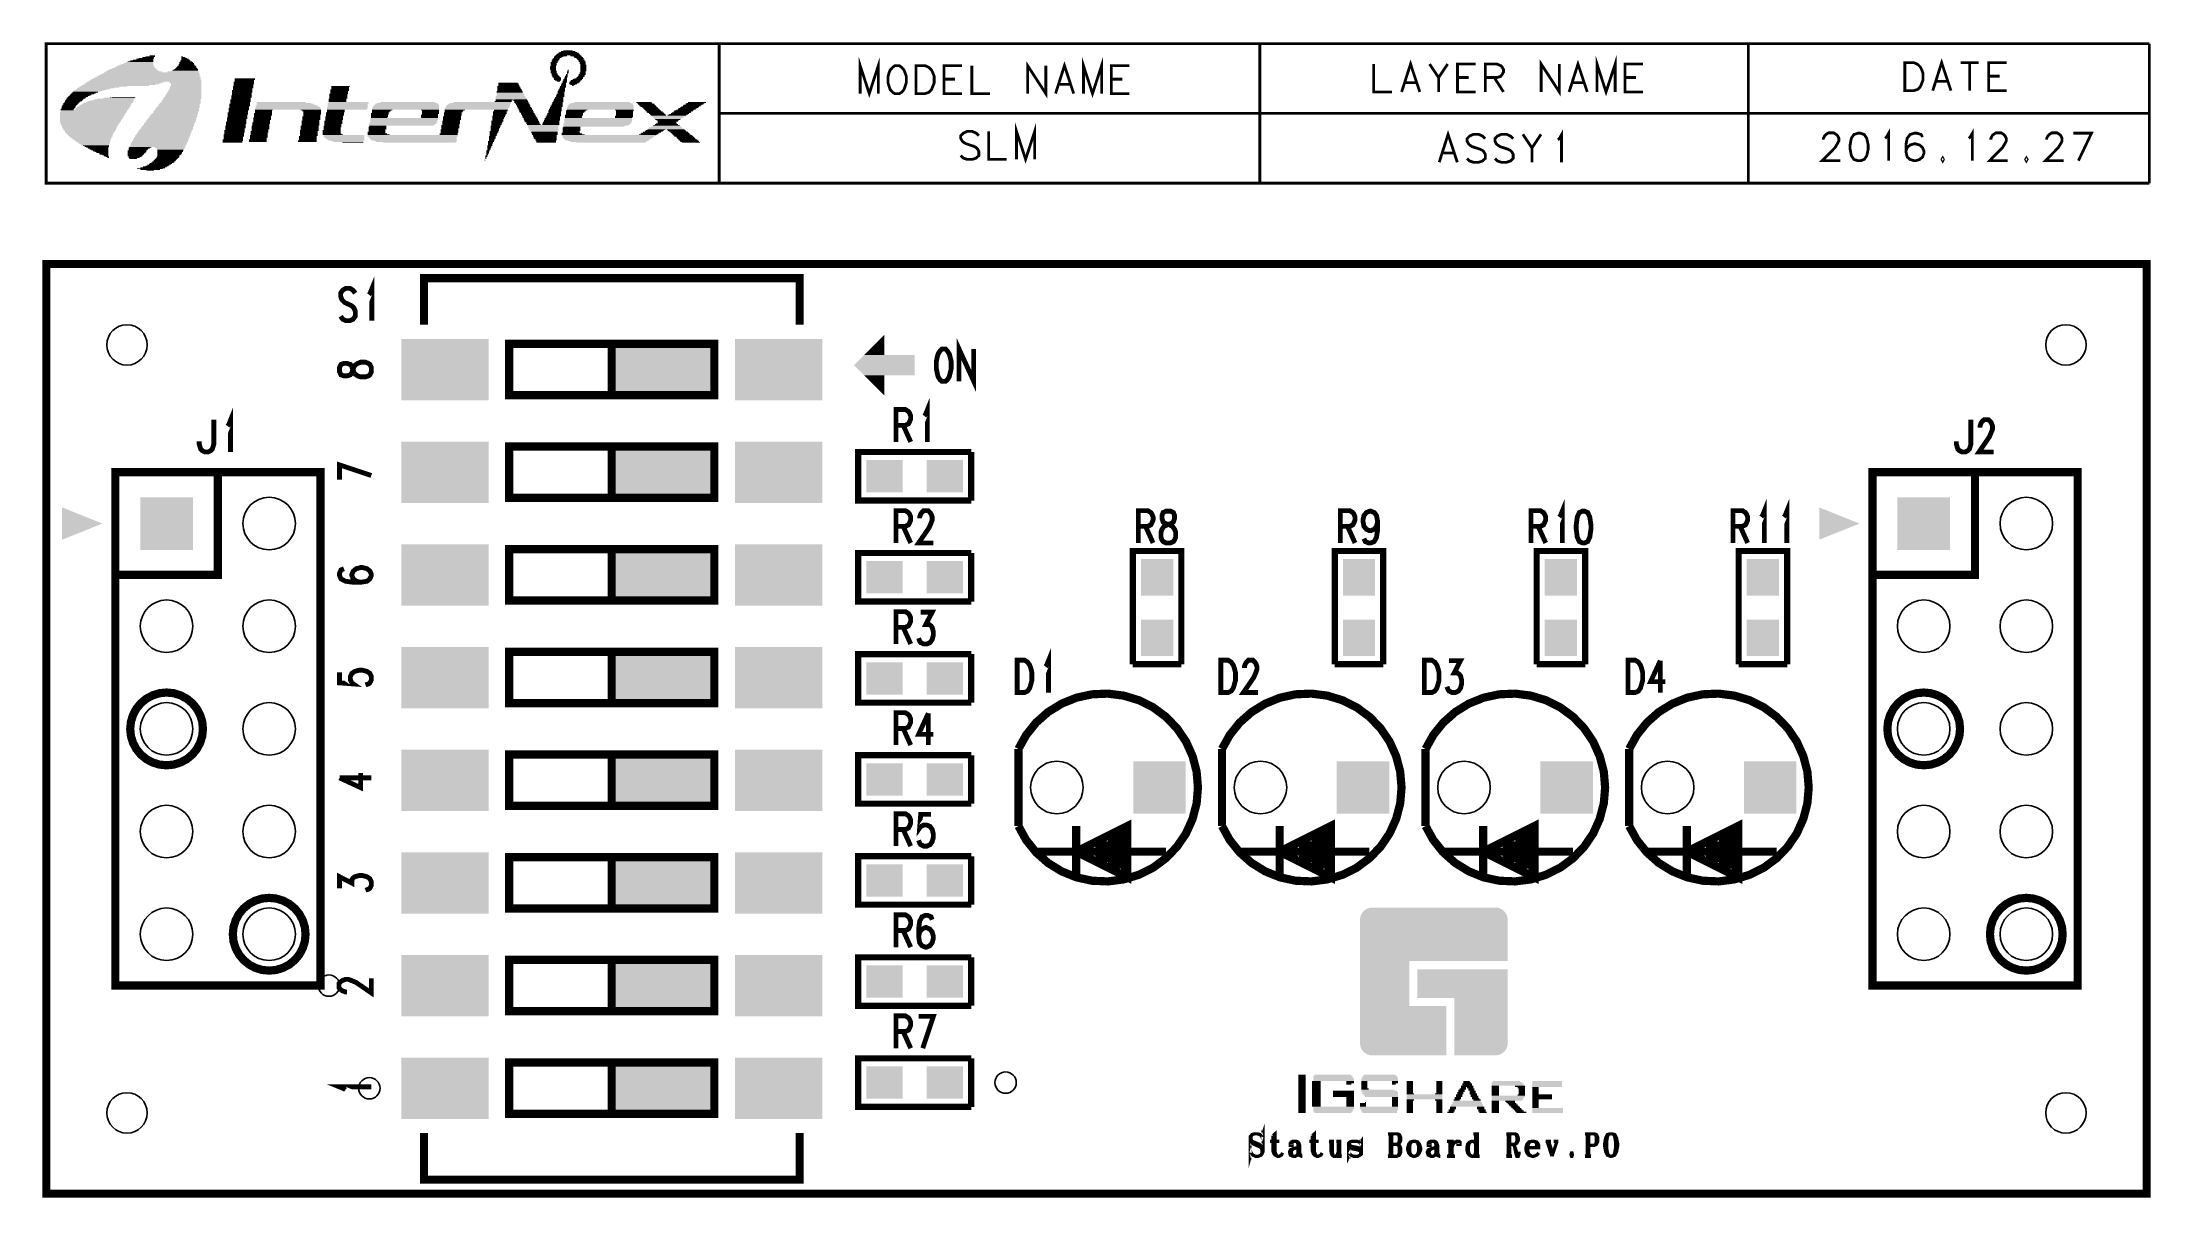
# Model space of a CAD drawing. Extents: x -0.1 to 52.1, y -0.1 to 28.5.
import ezdxf

# ---------------------------------------------------------------- set-up
doc = ezdxf.new("R2010")
doc.units = 0
doc.layers.get('0').update_dxf_attribs({"linetype": 'CONTINUOUS'})
doc.layers.add('07_ASSY1_GBR', color=7, linetype='CONTINUOUS')

# ---------------------------------------------------------------- blocks, each defined once
blk = doc.blocks.new('ROUND_128')
blk.add_circle((0, 0), 0.265)
blk = doc.blocks.new('ROUND_129')
blk.add_circle((0, 0), 0.65)
blk = doc.blocks.new('SQUARE_130')
blk.add_solid([(0.65, 0.65), (0.65, -0.65), (-0.65, 0.65), (-0.65, -0.65)])
blk = doc.blocks.new('RECTANGLE_131')
blk.add_solid([(1.08, 0.76), (1.08, -0.76), (-1.08, 0.76), (-1.08, -0.76)])
blk = doc.blocks.new('RECTANGLE_132')
blk.add_solid([(0.45, 0.4), (0.45, -0.4), (-0.45, 0.4), (-0.45, -0.4)])
blk = doc.blocks.new('RECTANGLE_133')
blk.add_solid([(0.4, 0.45), (0.4, -0.45), (-0.4, 0.45), (-0.4, -0.45)])
blk = doc.blocks.new('ROUND_134')
blk.add_circle((0, 0), 0.5)

msp = doc.modelspace()

# ---------------------------------------------------------------- linework, layer by layer
at = {"layer": '07_ASSY1_GBR'}
for points, const_width in [([(16.66, 28.454), (0, 28.454), (0, 25), (16.66, 25)], 0.06909), ([(16.66, 28.454), (52.068, 28.454)], 0.06909), ([(16.66, 28.454), (16.66, 25)], 0.06909), ([(30.046, 28.454), (30.046, 25)], 0.06909), ([(42.136, 28.454), (42.136, 25)], 0.06909), ([(52.068, 28.454), (52.068, 25)], 0.06909), ([(20.151, 27.217), (20.151, 27.908), (20.376, 27.217), (20.6, 27.908), (20.6, 27.217)], 0.06909), ([(21.008, 27.908), (20.954, 27.866), (20.896, 27.804), (20.869, 27.741), (20.842, 27.647), (20.842, 27.479), (20.869, 27.385), (20.896, 27.312), (20.954, 27.249), (21.008, 27.217), (21.121, 27.217), (21.175, 27.249), (21.233, 27.312), (21.26, 27.385), (21.291, 27.479), (21.291, 27.647), (21.26, 27.741), (21.233, 27.804), (21.175, 27.866), (21.121, 27.908), (21.008, 27.908)], 0.06909), ([(21.533, 27.908), (21.758, 27.908), (21.852, 27.866), (21.915, 27.804), (21.946, 27.741), (21.982, 27.647), (21.982, 27.479), (21.946, 27.385), (21.915, 27.312), (21.852, 27.249), (21.758, 27.217), (21.533, 27.217), (21.533, 27.908)], 0.06909), ([(22.673, 27.908), (22.224, 27.908), (22.224, 27.217), (22.673, 27.217)], 0.06909), ([(22.915, 27.908), (22.915, 27.217), (23.364, 27.217)], 0.06909), ([(24.297, 27.217), (24.297, 27.908), (24.746, 27.217), (24.746, 27.908)], 0.06909), ([(24.987, 27.217), (25.208, 27.908), (25.437, 27.217)], 0.06909), ([(25.678, 27.217), (25.678, 27.908), (25.903, 27.217), (26.127, 27.908), (26.127, 27.217)], 0.06909), ([(26.818, 27.908), (26.369, 27.908), (26.369, 27.217), (26.818, 27.217)], 0.06909), ([(32.865, 27.948), (32.865, 27.258), (33.314, 27.258)], 0.06909), ([(33.555, 27.258), (33.776, 27.948), (34.005, 27.258)], 0.06909), ([(34.246, 27.948), (34.471, 27.614), (34.471, 27.258)], 0.06909), ([(34.695, 27.948), (34.471, 27.614)], 0.06909), ([(35.386, 27.948), (34.937, 27.948), (34.937, 27.258), (35.386, 27.258)], 0.06909), ([(35.628, 27.258), (35.628, 27.948), (35.916, 27.948), (36.01, 27.907), (36.041, 27.875), (36.077, 27.812), (36.077, 27.75), (36.041, 27.687), (36.01, 27.645), (35.916, 27.614), (35.628, 27.614)], 0.06909), ([(37.01, 27.258), (37.01, 27.948), (37.459, 27.258), (37.459, 27.948)], 0.06909), ([(37.701, 27.258), (37.921, 27.948), (38.15, 27.258)], 0.06909), ([(38.392, 27.258), (38.392, 27.948), (38.616, 27.258), (38.841, 27.948), (38.841, 27.258)], 0.06909), ([(39.532, 27.948), (39.083, 27.948), (39.083, 27.258), (39.532, 27.258)], 0.06909), ([(46.013, 27.982), (46.238, 27.982), (46.332, 27.94), (46.395, 27.877), (46.427, 27.814), (46.462, 27.72), (46.462, 27.553), (46.427, 27.458), (46.395, 27.385), (46.332, 27.322), (46.238, 27.291), (46.013, 27.291), (46.013, 27.982)], 0.06909), ([(46.704, 27.291), (46.924, 27.982), (47.153, 27.291)], 0.06909), ([(47.395, 27.982), (47.844, 27.982)], 0.06909), ([(47.62, 27.982), (47.62, 27.291)], 0.06909), ([(48.535, 27.982), (48.086, 27.982), (48.086, 27.291), (48.535, 27.291)], 0.06909), ([(48.086, 27.647), (48.36, 27.647)], 0.06909), ([(22.224, 27.573), (22.498, 27.573)], 0.06909), ([(25.068, 27.448), (25.351, 27.448)], 0.06909), ([(26.369, 27.573), (26.643, 27.573)], 0.06909), ([(33.636, 27.488), (33.919, 27.488)], 0.06909), ([(34.937, 27.614), (35.211, 27.614)], 0.06909), ([(35.848, 27.614), (36.077, 27.258)], 0.06909), ([(37.782, 27.488), (38.065, 27.488)], 0.06909), ([(39.083, 27.614), (39.356, 27.614)], 0.06909), ([(46.785, 27.521), (47.068, 27.521)], 0.06909), ([(16.66, 26.727), (52.068, 26.727)], 0.06909), ([(23.089, 26.176), (23.022, 26.239), (22.928, 26.281), (22.797, 26.281), (22.703, 26.239), (22.64, 26.176), (22.64, 26.114), (22.672, 26.051), (22.703, 26.019), (22.766, 25.978), (22.959, 25.915), (23.022, 25.883), (23.053, 25.852), (23.089, 25.789), (23.089, 25.684), (23.022, 25.622), (22.928, 25.59), (22.797, 25.59), (22.703, 25.622), (22.64, 25.684)], 0.06909), ([(23.331, 26.281), (23.331, 25.59), (23.78, 25.59)], 0.06909), ([(24.022, 25.59), (24.022, 26.281), (24.246, 25.59), (24.471, 26.281), (24.471, 25.59)], 0.06909), ([(34.485, 25.518), (34.705, 26.209), (34.934, 25.518)], 0.06909), ([(35.625, 26.104), (35.557, 26.167), (35.463, 26.209), (35.333, 26.209), (35.238, 26.167), (35.176, 26.104), (35.176, 26.042), (35.207, 25.979), (35.238, 25.947), (35.301, 25.905), (35.494, 25.843), (35.557, 25.811), (35.589, 25.78), (35.625, 25.717), (35.625, 25.612), (35.557, 25.55), (35.463, 25.518), (35.333, 25.518), (35.238, 25.55), (35.176, 25.612)], 0.06909), ([(36.316, 26.104), (36.248, 26.167), (36.154, 26.209), (36.024, 26.209), (35.929, 26.167), (35.866, 26.104), (35.866, 26.042), (35.898, 25.979), (35.929, 25.947), (35.992, 25.905), (36.185, 25.843), (36.248, 25.811), (36.28, 25.78), (36.316, 25.717), (36.316, 25.612), (36.248, 25.55), (36.154, 25.518), (36.024, 25.518), (35.929, 25.55), (35.866, 25.612)], 0.06909), ([(36.557, 26.209), (36.782, 25.874), (36.782, 25.518)], 0.06909), ([(37.006, 26.209), (36.782, 25.874)], 0.06909), ([(37.423, 26.073), (37.459, 26.104), (37.513, 26.199), (37.513, 25.518)], 0.06909), ([(43.997, 26.08), (43.997, 26.111), (44.029, 26.174), (44.06, 26.205), (44.123, 26.247), (44.253, 26.247), (44.316, 26.205), (44.348, 26.174), (44.379, 26.111), (44.379, 26.048), (44.348, 25.985), (44.285, 25.881), (43.966, 25.556), (44.415, 25.556)], 0.06909), ([(44.85, 26.237), (44.751, 26.205), (44.688, 26.111), (44.657, 25.944), (44.657, 25.849), (44.688, 25.682), (44.751, 25.588), (44.85, 25.556), (44.913, 25.556), (45.007, 25.588), (45.07, 25.682), (45.106, 25.849), (45.106, 25.944), (45.07, 26.111), (45.007, 26.205), (44.913, 26.237), (44.85, 26.237)], 0.06909), ([(45.523, 26.111), (45.559, 26.142), (45.613, 26.237), (45.613, 25.556)], 0.06909), ([(46.452, 26.142), (46.416, 26.205), (46.313, 26.237), (46.245, 26.237), (46.142, 26.205), (46.07, 26.111), (46.039, 25.944), (46.039, 25.787), (46.07, 25.65), (46.142, 25.588), (46.245, 25.556), (46.277, 25.556), (46.38, 25.588), (46.452, 25.65), (46.488, 25.745), (46.488, 25.787), (46.452, 25.881), (46.38, 25.944), (46.277, 25.975), (46.245, 25.975), (46.142, 25.944), (46.07, 25.881), (46.039, 25.787)], 0.06909), ([(47.595, 26.111), (47.631, 26.142), (47.685, 26.237), (47.685, 25.556)], 0.06909), ([(48.143, 26.08), (48.143, 26.111), (48.174, 26.174), (48.206, 26.205), (48.268, 26.247), (48.399, 26.247), (48.461, 26.205), (48.493, 26.174), (48.524, 26.111), (48.524, 26.048), (48.493, 25.985), (48.43, 25.881), (48.111, 25.556), (48.56, 25.556)], 0.06909), ([(49.524, 26.08), (49.524, 26.111), (49.556, 26.174), (49.587, 26.205), (49.65, 26.247), (49.78, 26.247), (49.843, 26.205), (49.875, 26.174), (49.906, 26.111), (49.906, 26.048), (49.875, 25.985), (49.812, 25.881), (49.493, 25.556), (49.942, 25.556)], 0.06909), ([(50.184, 26.237), (50.633, 26.237), (50.31, 25.556)], 0.06909), ([(34.566, 25.748), (34.848, 25.748)], 0.06909), ([(46.95, 25.619), (46.932, 25.588), (46.95, 25.556), (46.967, 25.588), (46.95, 25.619)], 0.06909), ([(49.022, 25.619), (49.004, 25.588), (49.022, 25.556), (49.04, 25.588), (49.022, 25.619)], 0.06909), ([(52.068, 25), (16.66, 25)], 0.06909), ([(0, 23), (0, 0), (52, 0), (52, 23), (0, 23)], 0.2), ([(7.652, 22.279), (7.597, 22.352), (7.521, 22.4), (7.415, 22.4), (7.339, 22.352), (7.288, 22.279), (7.288, 22.206), (7.313, 22.133), (7.339, 22.097), (7.39, 22.048), (7.546, 21.976), (7.597, 21.939), (7.623, 21.903), (7.652, 21.83), (7.652, 21.709), (7.597, 21.636), (7.521, 21.6), (7.415, 21.6), (7.339, 21.636), (7.288, 21.709)], 0.12), ([(7.99, 22.242), (8.019, 22.279), (8.063, 22.388), (8.063, 21.6)], 0.12), ([(9.35, 21.5), (9.35, 22.65), (18.65, 22.65), (18.65, 21.5)], 0.2), ([(11.46, 19.755), (11.46, 21.025), (16.54, 21.025), (16.54, 19.755), (11.46, 19.755)], 0.2032), ([(14, 19.755), (14, 21.025)], 0.2032), ([(22.173, 20.9), (22.129, 20.852), (22.082, 20.779), (22.06, 20.706), (22.038, 20.597), (22.038, 20.403), (22.06, 20.294), (22.082, 20.209), (22.129, 20.136), (22.173, 20.1), (22.264, 20.1), (22.307, 20.136), (22.355, 20.209), (22.377, 20.294), (22.402, 20.403), (22.402, 20.597), (22.377, 20.706), (22.355, 20.779), (22.307, 20.852), (22.264, 20.9), (22.173, 20.9)], 0.12), ([(22.598, 20.1), (22.598, 20.9), (22.962, 20.1), (22.962, 20.9)], 0.12), ([(7.262, 20.335), (7.298, 20.259), (7.371, 20.233), (7.444, 20.233), (7.529, 20.259), (7.565, 20.31), (7.602, 20.415), (7.638, 20.492), (7.711, 20.543), (7.783, 20.572), (7.905, 20.572), (7.977, 20.543), (8.014, 20.517), (8.05, 20.441), (8.05, 20.335), (8.014, 20.259), (7.977, 20.233), (7.905, 20.208), (7.783, 20.208), (7.711, 20.233), (7.638, 20.284), (7.602, 20.361), (7.565, 20.466), (7.529, 20.517), (7.444, 20.543), (7.371, 20.543), (7.298, 20.517), (7.262, 20.441), (7.262, 20.335)], 0.12), ([(4.49, 18.992), (4.519, 19.029), (4.563, 19.138), (4.563, 18.35)], 0.12), ([(21.038, 18.6), (21.038, 19.4), (21.271, 19.4), (21.347, 19.352), (21.373, 19.315), (21.402, 19.242), (21.402, 19.17), (21.373, 19.097), (21.347, 19.048), (21.271, 19.012), (21.038, 19.012)], 0.12), ([(21.74, 19.242), (21.769, 19.279), (21.813, 19.388), (21.813, 18.6)], 0.12), ([(4.148, 19.15), (4.148, 18.544), (4.112, 18.423), (4.076, 18.386), (4.006, 18.35), (3.93, 18.35), (3.861, 18.386), (3.824, 18.423), (3.788, 18.544), (3.788, 18.617)], 0.12), ([(21.216, 19.012), (21.402, 18.6)], 0.12), ([(47.648, 19.15), (47.648, 18.544), (47.612, 18.423), (47.576, 18.386), (47.506, 18.35), (47.43, 18.35), (47.361, 18.386), (47.324, 18.423), (47.288, 18.544), (47.288, 18.617)], 0.12), ([(47.873, 18.956), (47.873, 18.992), (47.899, 19.065), (47.924, 19.102), (47.975, 19.15), (48.081, 19.15), (48.132, 19.102), (48.157, 19.065), (48.183, 18.992), (48.183, 18.92), (48.157, 18.847), (48.106, 18.726), (47.848, 18.35), (48.212, 18.35)], 0.12), ([(11.46, 17.215), (11.46, 18.485), (16.54, 18.485), (16.54, 17.215), (11.46, 17.215)], 0.2032), ([(14, 17.215), (14, 18.485)], 0.2032), ([(22.9, 17.15), (20.1, 17.15), (20.1, 18.35), (22.9, 18.35)], 0.1524), ([(22.9, 18.35), (22.9, 17.15)], 0.1524), ([(4.25, 17.85), (4.25, 15.31), (1.71, 15.31)], 0.2032), ([(6.79, 17.85), (1.71, 17.85), (1.71, 5.15), (6.79, 5.15), (6.79, 17.85)], 0.2032), ([(7.262, 17.668), (7.262, 18.032), (8.05, 17.77)], 0.12), ([(47.75, 17.85), (47.75, 15.31), (45.21, 15.31)], 0.2032), ([(50.29, 17.85), (45.21, 17.85), (45.21, 5.15), (50.29, 5.15), (50.29, 17.85)], 0.2032), ([(21.038, 16.1), (21.038, 16.9), (21.271, 16.9), (21.347, 16.852), (21.373, 16.815), (21.402, 16.742), (21.402, 16.67), (21.373, 16.597), (21.347, 16.548), (21.271, 16.512), (21.038, 16.512)], 0.12), ([(21.623, 16.706), (21.623, 16.742), (21.649, 16.815), (21.674, 16.852), (21.725, 16.9), (21.831, 16.9), (21.882, 16.852), (21.907, 16.815), (21.933, 16.742), (21.933, 16.67), (21.907, 16.597), (21.856, 16.476), (21.598, 16.1), (21.962, 16.1)], 0.12), ([(27.038, 16.1), (27.038, 16.9), (27.271, 16.9), (27.347, 16.852), (27.373, 16.815), (27.402, 16.742), (27.402, 16.67), (27.373, 16.597), (27.347, 16.548), (27.271, 16.512), (27.038, 16.512)], 0.12), ([(27.725, 16.888), (27.649, 16.852), (27.623, 16.779), (27.623, 16.706), (27.649, 16.621), (27.7, 16.585), (27.805, 16.548), (27.882, 16.512), (27.933, 16.439), (27.962, 16.367), (27.962, 16.245), (27.933, 16.173), (27.907, 16.136), (27.831, 16.1), (27.725, 16.1), (27.649, 16.136), (27.623, 16.173), (27.598, 16.245), (27.598, 16.367), (27.623, 16.439), (27.674, 16.512), (27.751, 16.548), (27.856, 16.585), (27.907, 16.621), (27.933, 16.706), (27.933, 16.779), (27.907, 16.852), (27.831, 16.888), (27.725, 16.888)], 0.12), ([(32.038, 16.1), (32.038, 16.9), (32.271, 16.9), (32.347, 16.852), (32.373, 16.815), (32.402, 16.742), (32.402, 16.67), (32.373, 16.597), (32.347, 16.548), (32.271, 16.512), (32.038, 16.512)], 0.12), ([(32.962, 16.633), (32.933, 16.512), (32.878, 16.439), (32.791, 16.403), (32.765, 16.403), (32.682, 16.439), (32.623, 16.512), (32.598, 16.633), (32.598, 16.67), (32.623, 16.779), (32.682, 16.852), (32.765, 16.888), (32.791, 16.888), (32.878, 16.852), (32.933, 16.779), (32.962, 16.633), (32.962, 16.439), (32.933, 16.245), (32.878, 16.136), (32.791, 16.1), (32.736, 16.1), (32.653, 16.136), (32.623, 16.209)], 0.12), ([(36.758, 16.1), (36.758, 16.9), (36.991, 16.9), (37.067, 16.852), (37.093, 16.815), (37.122, 16.742), (37.122, 16.67), (37.093, 16.597), (37.067, 16.548), (36.991, 16.512), (36.758, 16.512)], 0.12), ([(37.46, 16.742), (37.489, 16.779), (37.533, 16.888), (37.533, 16.1)], 0.12), ([(38.035, 16.888), (37.954, 16.852), (37.903, 16.742), (37.878, 16.548), (37.878, 16.439), (37.903, 16.245), (37.954, 16.136), (38.035, 16.1), (38.085, 16.1), (38.162, 16.136), (38.213, 16.245), (38.242, 16.439), (38.242, 16.548), (38.213, 16.742), (38.162, 16.852), (38.085, 16.888), (38.035, 16.888)], 0.12), ([(41.758, 16.1), (41.758, 16.9), (41.991, 16.9), (42.067, 16.852), (42.093, 16.815), (42.122, 16.742), (42.122, 16.67), (42.093, 16.597), (42.067, 16.548), (41.991, 16.512), (41.758, 16.512)], 0.12), ([(42.46, 16.742), (42.489, 16.779), (42.533, 16.888), (42.533, 16.1)], 0.12), ([(43.02, 16.742), (43.049, 16.779), (43.093, 16.888), (43.093, 16.1)], 0.12), ([(21.216, 16.512), (21.402, 16.1)], 0.12), ([(27.216, 16.512), (27.402, 16.1)], 0.12), ([(32.216, 16.512), (32.402, 16.1)], 0.12), ([(36.936, 16.512), (37.122, 16.1)], 0.12), ([(41.936, 16.512), (42.122, 16.1)], 0.12), ([(11.46, 14.675), (11.46, 15.945), (16.54, 15.945), (16.54, 14.675), (11.46, 14.675)], 0.2032), ([(14, 14.675), (14, 15.945)], 0.2032), ([(22.9, 14.65), (20.1, 14.65), (20.1, 15.85), (22.9, 15.85)], 0.1524), ([(22.9, 15.85), (22.9, 14.65)], 0.1524), ([(26.9, 13.1), (26.9, 15.9), (28.1, 15.9), (28.1, 13.1)], 0.1524), ([(31.9, 13.1), (31.9, 15.9), (33.1, 15.9), (33.1, 13.1)], 0.1524), ([(36.9, 13.1), (36.9, 15.9), (38.1, 15.9), (38.1, 13.1)], 0.1524), ([(41.9, 13.1), (41.9, 15.9), (43.1, 15.9), (43.1, 13.1)], 0.1524), ([(7.371, 15.463), (7.298, 15.434), (7.262, 15.35), (7.262, 15.295), (7.298, 15.212), (7.408, 15.153), (7.602, 15.128), (7.783, 15.128), (7.941, 15.153), (8.014, 15.212), (8.05, 15.295), (8.05, 15.321), (8.014, 15.405), (7.941, 15.463), (7.832, 15.492), (7.783, 15.492), (7.674, 15.463), (7.602, 15.405), (7.565, 15.321), (7.565, 15.295), (7.602, 15.212), (7.674, 15.153), (7.783, 15.128)], 0.12), ([(21.038, 13.6), (21.038, 14.4), (21.271, 14.4), (21.347, 14.352), (21.373, 14.315), (21.402, 14.242), (21.402, 14.17), (21.373, 14.097), (21.347, 14.048), (21.271, 14.012), (21.038, 14.012)], 0.12), ([(21.649, 14.388), (21.933, 14.388), (21.776, 14.085), (21.856, 14.085), (21.907, 14.048), (21.933, 14.012), (21.962, 13.903), (21.962, 13.818), (21.933, 13.709), (21.882, 13.636), (21.805, 13.6), (21.725, 13.6), (21.649, 13.636), (21.623, 13.673), (21.598, 13.745)], 0.12), ([(21.216, 14.012), (21.402, 13.6)], 0.12), ([(11.46, 12.135), (11.46, 13.405), (16.54, 13.405), (16.54, 12.135), (11.46, 12.135)], 0.2032), ([(14, 12.135), (14, 13.405)], 0.2032), ([(22.9, 12.15), (20.1, 12.15), (20.1, 13.35), (22.9, 13.35)], 0.1524), ([(22.9, 13.35), (22.9, 12.15)], 0.1524), ([(24.038, 13.2), (24.22, 13.2), (24.296, 13.152), (24.347, 13.079), (24.373, 13.006), (24.402, 12.897), (24.402, 12.703), (24.373, 12.594), (24.347, 12.509), (24.296, 12.436), (24.22, 12.4), (24.038, 12.4), (24.038, 13.2)], 0.12), ([(24.74, 13.042), (24.769, 13.079), (24.813, 13.188), (24.813, 12.4)], 0.12), ([(28.1, 13.1), (26.9, 13.1)], 0.1524), ([(29.078, 13.2), (29.26, 13.2), (29.336, 13.152), (29.387, 13.079), (29.413, 13.006), (29.442, 12.897), (29.442, 12.703), (29.413, 12.594), (29.387, 12.509), (29.336, 12.436), (29.26, 12.4), (29.078, 12.4), (29.078, 13.2)], 0.12), ([(29.663, 13.006), (29.663, 13.042), (29.689, 13.115), (29.714, 13.152), (29.765, 13.2), (29.871, 13.2), (29.922, 13.152), (29.947, 13.115), (29.973, 13.042), (29.973, 12.97), (29.947, 12.897), (29.896, 12.776), (29.638, 12.4), (30.002, 12.4)], 0.12), ([(33.1, 13.1), (31.9, 13.1)], 0.1524), ([(34.118, 13.2), (34.3, 13.2), (34.376, 13.152), (34.427, 13.079), (34.453, 13.006), (34.482, 12.897), (34.482, 12.703), (34.453, 12.594), (34.427, 12.509), (34.376, 12.436), (34.3, 12.4), (34.118, 12.4), (34.118, 13.2)], 0.12), ([(34.729, 13.188), (35.013, 13.188), (34.856, 12.885), (34.936, 12.885), (34.987, 12.848), (35.013, 12.812), (35.042, 12.703), (35.042, 12.618), (35.013, 12.509), (34.962, 12.436), (34.885, 12.4), (34.805, 12.4), (34.729, 12.436), (34.703, 12.473), (34.678, 12.545)], 0.12), ([(38.1, 13.1), (36.9, 13.1)], 0.1524), ([(39.158, 13.2), (39.34, 13.2), (39.416, 13.152), (39.467, 13.079), (39.493, 13.006), (39.522, 12.897), (39.522, 12.703), (39.493, 12.594), (39.467, 12.509), (39.416, 12.436), (39.34, 12.4), (39.158, 12.4), (39.158, 13.2)], 0.12), ([(39.958, 13.188), (39.718, 12.667), (40.082, 12.667)], 0.12), ([(39.958, 13.188), (39.958, 12.4)], 0.12), ([(43.1, 13.1), (41.9, 13.1)], 0.1524), ([(7.262, 12.897), (7.262, 12.639), (7.602, 12.613), (7.565, 12.639), (7.529, 12.715), (7.529, 12.792), (7.565, 12.872), (7.638, 12.923), (7.747, 12.952), (7.832, 12.952), (7.941, 12.923), (8.014, 12.872), (8.05, 12.792), (8.05, 12.715), (8.014, 12.639), (7.977, 12.613), (7.905, 12.588)], 0.12), ([(2.08, 11.5), (2.097, 11.324), (2.149, 11.156), (2.232, 11), (2.344, 10.864), (2.48, 10.752), (2.636, 10.669), (2.804, 10.617), (2.98, 10.6), (3.156, 10.617), (3.324, 10.669), (3.48, 10.752), (3.616, 10.864), (3.728, 11), (3.811, 11.156), (3.863, 11.324), (3.88, 11.5), (3.863, 11.676), (3.811, 11.844), (3.728, 12), (3.616, 12.136), (3.48, 12.248), (3.324, 12.331), (3.156, 12.383), (2.98, 12.4), (2.804, 12.383), (2.636, 12.331), (2.48, 12.248), (2.344, 12.136), (2.232, 12), (2.149, 11.844), (2.097, 11.676), (2.08, 11.5)], 0.2032), ([(24.068, 11.003), (24.259, 11.348), (24.506, 11.655), (24.802, 11.917), (25.138, 12.124), (25.504, 12.272), (25.89, 12.356), (26.284, 12.373), (26.675, 12.323), (27.053, 12.208), (27.406, 12.031), (27.723, 11.796), (27.996, 11.512), (28.218, 11.185), (28.38, 10.825), (28.48, 10.443), (28.513, 10.05), (28.48, 9.657), (28.38, 9.275), (28.218, 8.915), (27.996, 8.588), (27.723, 8.304), (27.406, 8.069), (27.053, 7.892), (26.675, 7.777), (26.284, 7.727), (25.89, 7.744), (25.504, 7.828), (25.138, 7.976), (24.802, 8.183), (24.506, 8.445), (24.259, 8.752), (24.068, 9.098)], 0.2032), ([(29.108, 11.003), (29.299, 11.348), (29.546, 11.655), (29.842, 11.917), (30.178, 12.124), (30.544, 12.272), (30.93, 12.356), (31.324, 12.373), (31.715, 12.323), (32.093, 12.208), (32.446, 12.031), (32.763, 11.796), (33.036, 11.512), (33.258, 11.185), (33.42, 10.825), (33.52, 10.443), (33.553, 10.05), (33.52, 9.657), (33.42, 9.275), (33.258, 8.915), (33.036, 8.588), (32.763, 8.304), (32.446, 8.069), (32.093, 7.892), (31.715, 7.777), (31.324, 7.727), (30.93, 7.744), (30.544, 7.828), (30.178, 7.976), (29.842, 8.183), (29.546, 8.445), (29.299, 8.752), (29.108, 9.098)], 0.2032), ([(34.148, 11.003), (34.339, 11.348), (34.586, 11.655), (34.882, 11.917), (35.218, 12.124), (35.584, 12.272), (35.97, 12.356), (36.364, 12.373), (36.755, 12.323), (37.133, 12.208), (37.486, 12.031), (37.803, 11.796), (38.076, 11.512), (38.298, 11.185), (38.46, 10.825), (38.56, 10.443), (38.593, 10.05), (38.56, 9.657), (38.46, 9.275), (38.298, 8.915), (38.076, 8.588), (37.803, 8.304), (37.486, 8.069), (37.133, 7.892), (36.755, 7.777), (36.364, 7.727), (35.97, 7.744), (35.584, 7.828), (35.218, 7.976), (34.882, 8.183), (34.586, 8.445), (34.339, 8.752), (34.148, 9.098)], 0.2032), ([(39.188, 11.003), (39.379, 11.348), (39.626, 11.655), (39.922, 11.917), (40.258, 12.124), (40.624, 12.272), (41.01, 12.356), (41.404, 12.373), (41.795, 12.323), (42.173, 12.208), (42.526, 12.031), (42.843, 11.796), (43.116, 11.512), (43.338, 11.185), (43.5, 10.825), (43.6, 10.443), (43.633, 10.05), (43.6, 9.657), (43.5, 9.275), (43.338, 8.915), (43.116, 8.588), (42.843, 8.304), (42.526, 8.069), (42.173, 7.892), (41.795, 7.777), (41.404, 7.727), (41.01, 7.744), (40.624, 7.828), (40.258, 7.976), (39.922, 8.183), (39.626, 8.445), (39.379, 8.752), (39.188, 9.098)], 0.2032), ([(45.58, 11.5), (45.597, 11.324), (45.649, 11.156), (45.732, 11), (45.844, 10.864), (45.98, 10.752), (46.136, 10.669), (46.304, 10.617), (46.48, 10.6), (46.656, 10.617), (46.824, 10.669), (46.98, 10.752), (47.116, 10.864), (47.228, 11), (47.311, 11.156), (47.363, 11.324), (47.38, 11.5), (47.363, 11.676), (47.311, 11.844), (47.228, 12), (47.116, 12.136), (46.98, 12.248), (46.824, 12.331), (46.656, 12.383), (46.48, 12.4), (46.304, 12.383), (46.136, 12.331), (45.98, 12.248), (45.844, 12.136), (45.732, 12), (45.649, 11.844), (45.597, 11.676), (45.58, 11.5)], 0.2032), ([(21.038, 11.1), (21.038, 11.9), (21.271, 11.9), (21.347, 11.852), (21.373, 11.815), (21.402, 11.742), (21.402, 11.67), (21.373, 11.597), (21.347, 11.548), (21.271, 11.512), (21.038, 11.512)], 0.12), ([(21.216, 11.512), (21.402, 11.1)], 0.12), ([(21.838, 11.888), (21.598, 11.367), (21.962, 11.367)], 0.12), ([(21.838, 11.888), (21.838, 11.1)], 0.12), ([(11.46, 9.595), (11.46, 10.865), (16.54, 10.865), (16.54, 9.595), (11.46, 9.595)], 0.2032), ([(14, 9.595), (14, 10.865)], 0.2032), ([(24.068, 9.098), (24.068, 11.003)], 0.2032), ([(29.108, 9.098), (29.108, 11.003)], 0.2032), ([(34.148, 9.098), (34.148, 11.003)], 0.2032), ([(39.188, 9.098), (39.188, 11.003)], 0.2032), ([(7.262, 10.288), (7.783, 10.048), (7.783, 10.412)], 0.12), ([(22.9, 9.65), (20.1, 9.65), (20.1, 10.85), (22.9, 10.85)], 0.1524), ([(22.9, 10.85), (22.9, 9.65)], 0.1524), ([(7.262, 10.288), (8.05, 10.288)], 0.12), ([(21.038, 8.6), (21.038, 9.4), (21.271, 9.4), (21.347, 9.352), (21.373, 9.315), (21.402, 9.242), (21.402, 9.17), (21.373, 9.097), (21.347, 9.048), (21.271, 9.012), (21.038, 9.012)], 0.12), ([(21.907, 9.388), (21.649, 9.388), (21.623, 9.048), (21.649, 9.085), (21.725, 9.121), (21.802, 9.121), (21.882, 9.085), (21.933, 9.012), (21.962, 8.903), (21.962, 8.818), (21.933, 8.709), (21.882, 8.636), (21.802, 8.6), (21.725, 8.6), (21.649, 8.636), (21.623, 8.673), (21.598, 8.745)], 0.12), ([(21.216, 9.012), (21.402, 8.6)], 0.12), ([(25.496, 8.463), (26.766, 7.828), (26.766, 9.098), (25.496, 8.463)], 0.2032), ([(25.496, 7.828), (25.496, 9.098)], 0.2032), ([(26.766, 8.78), (26.29, 8.78)], 0.2032), ([(26.766, 8.939), (26.449, 8.939)], 0.2032), ([(30.536, 8.463), (31.806, 7.828), (31.806, 9.098), (30.536, 8.463)], 0.2032), ([(30.536, 7.828), (30.536, 9.098)], 0.2032), ([(31.806, 8.78), (31.33, 8.78)], 0.2032), ([(31.806, 8.939), (31.489, 8.939)], 0.2032), ([(35.576, 8.463), (36.846, 7.828), (36.846, 9.098), (35.576, 8.463)], 0.2032), ([(35.576, 7.828), (35.576, 9.098)], 0.2032), ([(36.846, 8.78), (36.37, 8.78)], 0.2032), ([(36.846, 8.939), (36.529, 8.939)], 0.2032), ([(40.616, 8.463), (41.886, 7.828), (41.886, 9.098), (40.616, 8.463)], 0.2032), ([(40.616, 7.828), (40.616, 9.098)], 0.2032), ([(41.886, 8.78), (41.41, 8.78)], 0.2032), ([(41.886, 8.939), (41.569, 8.939)], 0.2032), ([(11.46, 7.055), (11.46, 8.325), (16.54, 8.325), (16.54, 7.055), (11.46, 7.055)], 0.2032), ([(14, 7.055), (14, 8.325)], 0.2032), ([(22.9, 7.15), (20.1, 7.15), (20.1, 8.35), (22.9, 8.35)], 0.1524), ([(22.9, 8.35), (22.9, 7.15)], 0.1524), ([(24.544, 8.463), (25.496, 8.463)], 0.2032), ([(25.496, 8.463), (27.719, 8.463)], 0.2032), ([(26.766, 8.621), (25.973, 8.621)], 0.2032), ([(26.766, 8.304), (25.973, 8.304)], 0.2032), ([(29.584, 8.463), (30.536, 8.463)], 0.2032), ([(30.536, 8.463), (32.759, 8.463)], 0.2032), ([(31.806, 8.621), (31.013, 8.621)], 0.2032), ([(31.806, 8.304), (31.013, 8.304)], 0.2032), ([(34.624, 8.463), (35.576, 8.463)], 0.2032), ([(35.576, 8.463), (37.799, 8.463)], 0.2032), ([(36.846, 8.621), (36.053, 8.621)], 0.2032), ([(36.846, 8.304), (36.053, 8.304)], 0.2032), ([(39.664, 8.463), (40.616, 8.463)], 0.2032), ([(40.616, 8.463), (42.839, 8.463)], 0.2032), ([(41.886, 8.621), (41.093, 8.621)], 0.2032), ([(41.886, 8.304), (41.093, 8.304)], 0.2032), ([(7.262, 7.559), (7.262, 7.843), (7.565, 7.686), (7.565, 7.766), (7.602, 7.817), (7.638, 7.843), (7.747, 7.872), (7.832, 7.872), (7.941, 7.843), (8.014, 7.792), (8.05, 7.715), (8.05, 7.635), (8.014, 7.559), (7.977, 7.533), (7.905, 7.508)], 0.12), ([(26.766, 8.145), (26.29, 8.145)], 0.2032), ([(26.766, 7.986), (26.608, 7.986)], 0.2032), ([(31.806, 8.145), (31.33, 8.145)], 0.2032), ([(31.806, 7.986), (31.648, 7.986)], 0.2032), ([(36.846, 8.145), (36.37, 8.145)], 0.2032), ([(36.846, 7.986), (36.688, 7.986)], 0.2032), ([(41.886, 8.145), (41.41, 8.145)], 0.2032), ([(41.886, 7.986), (41.728, 7.986)], 0.2032), ([(4.62, 6.42), (4.637, 6.244), (4.689, 6.076), (4.772, 5.92), (4.884, 5.784), (5.02, 5.672), (5.176, 5.589), (5.344, 5.537), (5.52, 5.52), (5.696, 5.537), (5.864, 5.589), (6.02, 5.672), (6.156, 5.784), (6.268, 5.92), (6.351, 6.076), (6.403, 6.244), (6.42, 6.42), (6.403, 6.596), (6.351, 6.764), (6.268, 6.92), (6.156, 7.056), (6.02, 7.168), (5.864, 7.251), (5.696, 7.303), (5.52, 7.32), (5.344, 7.303), (5.176, 7.251), (5.02, 7.168), (4.884, 7.056), (4.772, 6.92), (4.689, 6.764), (4.637, 6.596), (4.62, 6.42)], 0.2032), ([(48.12, 6.42), (48.137, 6.244), (48.189, 6.076), (48.272, 5.92), (48.384, 5.784), (48.52, 5.672), (48.676, 5.589), (48.844, 5.537), (49.02, 5.52), (49.196, 5.537), (49.364, 5.589), (49.52, 5.672), (49.656, 5.784), (49.768, 5.92), (49.851, 6.076), (49.903, 6.244), (49.92, 6.42), (49.903, 6.596), (49.851, 6.764), (49.768, 6.92), (49.656, 7.056), (49.52, 7.168), (49.364, 7.251), (49.196, 7.303), (49.02, 7.32), (48.844, 7.303), (48.676, 7.251), (48.52, 7.168), (48.384, 7.056), (48.272, 6.92), (48.189, 6.764), (48.137, 6.596), (48.12, 6.42)], 0.2032), ([(21.038, 6.1), (21.038, 6.9), (21.271, 6.9), (21.347, 6.852), (21.373, 6.815), (21.402, 6.742), (21.402, 6.67), (21.373, 6.597), (21.347, 6.548), (21.271, 6.512), (21.038, 6.512)], 0.12), ([(21.933, 6.779), (21.904, 6.852), (21.82, 6.888), (21.765, 6.888), (21.682, 6.852), (21.623, 6.742), (21.598, 6.548), (21.598, 6.367), (21.623, 6.209), (21.682, 6.136), (21.765, 6.1), (21.791, 6.1), (21.875, 6.136), (21.933, 6.209), (21.962, 6.318), (21.962, 6.367), (21.933, 6.476), (21.875, 6.548), (21.791, 6.585), (21.765, 6.585), (21.682, 6.548), (21.623, 6.476), (21.598, 6.367)], 0.12), ([(21.216, 6.512), (21.402, 6.1)], 0.12), ([(11.46, 4.515), (11.46, 5.785), (16.54, 5.785), (16.54, 4.515), (11.46, 4.515)], 0.2032), ([(14, 4.515), (14, 5.785)], 0.2032), ([(22.9, 4.65), (20.1, 4.65), (20.1, 5.85), (22.9, 5.85)], 0.1524), ([(22.9, 5.85), (22.9, 4.65)], 0.1524), ([(7.444, 4.993), (7.408, 4.993), (7.335, 5.019), (7.298, 5.044), (7.25, 5.095), (7.25, 5.201), (7.298, 5.252), (7.335, 5.277), (7.408, 5.303), (7.48, 5.303), (7.553, 5.277), (7.674, 5.226), (8.05, 4.968), (8.05, 5.332)], 0.12), ([(21.038, 3.6), (21.038, 4.4), (21.271, 4.4), (21.347, 4.352), (21.373, 4.315), (21.402, 4.242), (21.402, 4.17), (21.373, 4.097), (21.347, 4.048), (21.271, 4.012), (21.038, 4.012)], 0.12), ([(21.598, 4.388), (21.962, 4.388), (21.7, 3.6)], 0.12), ([(21.216, 4.012), (21.402, 3.6)], 0.12), ([(11.46, 1.975), (11.46, 3.245), (16.54, 3.245), (16.54, 1.975), (11.46, 1.975)], 0.2032), ([(14, 1.975), (14, 3.245)], 0.2032), ([(22.9, 2.15), (20.1, 2.15), (20.1, 3.35), (22.9, 3.35)], 0.1524), ([(22.9, 3.35), (22.9, 2.15)], 0.1524), ([(7.408, 2.57), (7.371, 2.599), (7.262, 2.643), (8.05, 2.643)], 0.12), ([(9.35, 1.5), (9.35, 0.35), (18.65, 0.35), (18.65, 1.5)], 0.2), ([(30.097, 1.409), (30.122, 1.483), (30.122, 1.326), (30.097, 1.409), (30.052, 1.464), (29.983, 1.483), (29.916, 1.483), (29.85, 1.464), (29.805, 1.409), (29.805, 1.326), (29.827, 1.28), (29.894, 1.224), (30.03, 1.169), (30.075, 1.141), (30.097, 1.086), (30.097, 1.012), (30.075, 0.956)], 0.08128), ([(30.372, 1.437), (30.423, 1.483), (30.423, 1.03), (30.451, 0.956), (30.477, 0.929)], 0.08128), ([(31.347, 1.437), (31.398, 1.483), (31.398, 1.03), (31.427, 0.956), (31.452, 0.929)], 0.08128), ([(29.85, 1.464), (29.827, 1.409), (29.827, 1.353), (29.85, 1.298), (29.894, 1.28), (30.03, 1.224), (30.097, 1.169), (30.122, 1.113), (30.122, 1.039), (30.097, 0.984), (30.075, 0.956), (30.008, 0.929), (29.938, 0.929), (29.872, 0.956), (29.827, 1.012), (29.805, 1.086), (29.805, 0.929), (29.827, 1.012)], 0.08128), ([(29.827, 1.326), (29.85, 1.28), (29.894, 1.252), (30.03, 1.196), (30.075, 1.169), (30.097, 1.113)], 0.08128), ([(30.293, 1.298), (30.527, 1.298)], 0.08128), ([(30.372, 1.437), (30.372, 1.058), (30.397, 0.984), (30.423, 0.956), (30.477, 0.929), (30.527, 0.929), (30.581, 0.956), (30.61, 1.012)], 0.08128), ([(30.397, 1.437), (30.397, 1.03), (30.423, 0.984)], 0.08128), ([(30.99, 1.169), (30.971, 1.141), (30.863, 1.113), (30.8, 1.086), (30.781, 1.039), (30.781, 1.012), (30.8, 0.956), (30.863, 0.929), (30.926, 0.929), (30.971, 0.956), (30.99, 1.012)], 0.08128), ([(30.822, 1.224), (30.822, 1.252), (30.841, 1.252), (30.841, 1.196), (30.8, 1.196), (30.8, 1.252), (30.822, 1.28), (30.863, 1.298), (30.949, 1.298), (30.99, 1.28), (31.012, 1.252), (31.031, 1.196), (31.031, 1.012), (31.053, 0.956), (31.075, 0.929)], 0.08128), ([(30.822, 1.086), (30.8, 1.039), (30.8, 1.012), (30.822, 0.956)], 0.08128), ([(30.971, 1.141), (30.885, 1.113), (30.841, 1.086), (30.822, 1.039), (30.822, 1.012), (30.841, 0.956), (30.863, 0.929)], 0.08128), ([(30.949, 1.298), (30.971, 1.28), (30.99, 1.224), (30.99, 1.012), (31.012, 0.956), (31.075, 0.929), (31.098, 0.929)], 0.08128), ([(30.99, 1.252), (31.012, 1.196), (31.012, 1.012), (31.031, 0.956)], 0.08128), ([(31.268, 1.298), (31.503, 1.298)], 0.08128), ([(31.347, 1.437), (31.347, 1.058), (31.373, 0.984), (31.398, 0.956), (31.452, 0.929), (31.503, 0.929), (31.557, 0.956), (31.585, 1.012)], 0.08128), ([(31.373, 1.437), (31.373, 1.03), (31.398, 0.984)], 0.08128), ([(31.756, 1.298), (31.838, 1.298), (31.838, 1.039), (31.854, 0.956), (31.87, 0.929)], 0.08128), ([(31.772, 1.298), (31.803, 1.28)], 0.08128), ([(31.788, 1.298), (31.803, 1.252)], 0.08128), ([(31.803, 1.298), (31.803, 1.058), (31.822, 0.984), (31.838, 0.956), (31.87, 0.929), (31.921, 0.929), (31.956, 0.956), (31.971, 0.984), (31.987, 1.039)], 0.08128), ([(31.822, 1.28), (31.822, 1.039), (31.838, 0.984)], 0.08128), ([(31.94, 1.298), (32.022, 1.298), (32.022, 0.929)], 0.08128), ([(31.987, 1.298), (31.987, 0.929), (32.073, 0.929)], 0.08128), ([(32.003, 1.28), (32.003, 0.956)], 0.08128), ([(32.529, 1.252), (32.561, 1.298), (32.561, 1.196), (32.529, 1.252), (32.5, 1.28), (32.443, 1.298), (32.329, 1.298), (32.269, 1.28), (32.244, 1.252), (32.244, 1.196), (32.269, 1.141), (32.329, 1.113), (32.472, 1.086), (32.529, 1.058), (32.561, 0.984)], 0.08128), ([(32.269, 1.28), (32.244, 1.196)], 0.08128), ([(32.244, 1.252), (32.269, 1.196), (32.329, 1.169), (32.472, 1.141), (32.529, 1.113), (32.561, 1.058), (32.561, 0.984), (32.529, 0.956), (32.472, 0.929), (32.358, 0.929), (32.301, 0.956), (32.269, 0.984), (32.244, 1.039), (32.244, 0.929), (32.269, 0.984)], 0.08128), ([(32.269, 1.169), (32.329, 1.141), (32.472, 1.113), (32.529, 1.086)], 0.08128), ([(32.561, 1.058), (32.529, 0.956)], 0.08128), ([(33.219, 1.483), (33.441, 1.483), (33.498, 1.464), (33.514, 1.437), (33.536, 1.381), (33.536, 1.326), (33.514, 1.28), (33.498, 1.252), (33.441, 1.224)], 0.08128), ([(33.311, 1.224), (33.441, 1.224), (33.498, 1.196), (33.514, 1.169), (33.536, 1.113), (33.536, 1.039), (33.514, 0.984), (33.498, 0.956), (33.441, 0.929), (33.219, 0.929)], 0.08128), ([(33.235, 1.483), (33.273, 1.464)], 0.08128), ([(33.254, 1.483), (33.273, 1.437)], 0.08128), ([(33.273, 1.483), (33.273, 0.929)], 0.08128), ([(33.292, 1.464), (33.292, 0.956)], 0.08128), ([(33.311, 1.483), (33.311, 0.929)], 0.08128), ([(33.33, 1.483), (33.311, 1.437)], 0.08128), ([(33.349, 1.483), (33.311, 1.464)], 0.08128), ([(33.441, 1.483), (33.479, 1.464), (33.498, 1.409), (33.498, 1.298), (33.479, 1.252), (33.441, 1.224)], 0.08128), ([(33.441, 1.224), (33.479, 1.196), (33.498, 1.141), (33.498, 1.012), (33.479, 0.956), (33.441, 0.929)], 0.08128), ([(33.498, 1.437), (33.514, 1.381), (33.514, 1.326), (33.498, 1.28)], 0.08128), ([(33.498, 1.169), (33.514, 1.113), (33.514, 1.039), (33.498, 0.984)], 0.08128), ([(33.84, 1.298), (33.773, 1.28), (33.729, 1.224), (33.707, 1.141), (33.707, 1.086), (33.729, 1.012), (33.773, 0.956), (33.84, 0.929), (33.887, 0.929), (33.954, 0.956), (33.998, 1.012), (34.024, 1.086), (34.024, 1.141), (33.998, 1.224), (33.954, 1.28), (33.887, 1.298), (33.84, 1.298)], 0.08128), ([(33.751, 1.224), (33.729, 1.169), (33.729, 1.058), (33.751, 1.012)], 0.08128), ([(33.84, 1.298), (33.795, 1.28), (33.773, 1.252), (33.751, 1.169), (33.751, 1.058), (33.773, 0.984), (33.795, 0.956), (33.84, 0.929)], 0.08128), ([(33.887, 0.929), (33.932, 0.956), (33.954, 0.984), (33.976, 1.058), (33.976, 1.169), (33.954, 1.252), (33.932, 1.28), (33.887, 1.298)], 0.08128), ([(33.976, 1.012), (33.998, 1.058), (33.998, 1.169), (33.976, 1.224)], 0.08128), ([(34.404, 1.169), (34.384, 1.141), (34.277, 1.113), (34.213, 1.086), (34.194, 1.039), (34.194, 1.012), (34.213, 0.956), (34.277, 0.929), (34.34, 0.929), (34.384, 0.956), (34.404, 1.012)], 0.08128), ([(34.236, 1.224), (34.236, 1.252), (34.255, 1.252), (34.255, 1.196), (34.213, 1.196), (34.213, 1.252), (34.236, 1.28), (34.277, 1.298), (34.362, 1.298), (34.404, 1.28), (34.426, 1.252), (34.445, 1.196), (34.445, 1.012), (34.467, 0.956), (34.489, 0.929)], 0.08128), ([(34.236, 1.086), (34.213, 1.039), (34.213, 1.012), (34.236, 0.956)], 0.08128), ([(34.384, 1.141), (34.299, 1.113), (34.255, 1.086), (34.236, 1.039), (34.236, 1.012), (34.255, 0.956), (34.277, 0.929)], 0.08128), ([(34.362, 1.298), (34.384, 1.28), (34.404, 1.224), (34.404, 1.012), (34.426, 0.956), (34.489, 0.929), (34.511, 0.929)], 0.08128), ([(34.404, 1.252), (34.426, 1.196), (34.426, 1.012), (34.445, 0.956)], 0.08128), ([(34.682, 1.298), (34.802, 1.298), (34.802, 0.929)], 0.08128), ([(34.704, 1.298), (34.752, 1.28)], 0.08128), ([(34.73, 1.298), (34.752, 1.252)], 0.08128), ([(34.752, 1.298), (34.752, 0.929)], 0.08128), ([(34.777, 1.28), (34.777, 0.956)], 0.08128), ([(34.974, 1.252), (34.974, 1.28), (34.948, 1.28), (34.948, 1.224), (34.999, 1.224), (34.999, 1.28), (34.974, 1.298), (34.923, 1.298), (34.875, 1.28), (34.828, 1.224), (34.802, 1.141)], 0.08128), ([(35.385, 1.224), (35.366, 1.27), (35.328, 1.298), (35.287, 1.298), (35.227, 1.27), (35.189, 1.224), (35.17, 1.141), (35.17, 1.086), (35.189, 1.012), (35.227, 0.956), (35.287, 0.929), (35.328, 0.929), (35.366, 0.956), (35.385, 1.012)], 0.08128), ([(35.208, 1.224), (35.189, 1.169), (35.189, 1.058), (35.208, 1.012)], 0.08128), ([(35.287, 1.298), (35.249, 1.27), (35.227, 1.252), (35.208, 1.169), (35.208, 1.058), (35.227, 0.984), (35.249, 0.956), (35.287, 0.929)], 0.08128), ([(35.328, 1.483), (35.426, 1.483), (35.426, 0.929)], 0.08128), ([(35.347, 1.483), (35.385, 1.464)], 0.08128), ([(35.366, 1.483), (35.385, 1.437)], 0.08128), ([(35.385, 1.483), (35.385, 0.929), (35.487, 0.929)], 0.08128), ([(35.407, 1.464), (35.407, 0.956)], 0.08128), ([(36.145, 1.483), (36.354, 1.483), (36.408, 1.464), (36.424, 1.437), (36.443, 1.381), (36.443, 1.326), (36.424, 1.28), (36.408, 1.252), (36.354, 1.224), (36.231, 1.224)], 0.08128), ([(36.161, 1.483), (36.196, 1.464)], 0.08128), ([(36.18, 1.483), (36.196, 1.437)], 0.08128), ([(36.196, 1.483), (36.196, 0.929)], 0.08128), ([(36.215, 1.464), (36.215, 0.956)], 0.08128), ([(36.231, 1.483), (36.231, 0.929)], 0.08128), ([(36.25, 1.483), (36.231, 1.437)], 0.08128), ([(36.265, 1.483), (36.231, 1.464)], 0.08128), ([(36.3, 1.224), (36.338, 1.196), (36.354, 1.141), (36.389, 0.984), (36.408, 0.929), (36.443, 0.929), (36.462, 0.984), (36.462, 1.039)], 0.08128), ([(36.338, 1.196), (36.354, 1.169), (36.408, 1.012), (36.424, 0.984), (36.443, 0.984), (36.462, 1.012)], 0.08128), ([(36.354, 1.483), (36.389, 1.464), (36.408, 1.409), (36.408, 1.298), (36.389, 1.252), (36.354, 1.224)], 0.08128), ([(36.389, 1.039), (36.408, 0.984), (36.424, 0.956), (36.443, 0.956)], 0.08128), ([(36.408, 1.437), (36.424, 1.381), (36.424, 1.326), (36.408, 1.28)], 0.08128), ([(36.68, 1.141), (36.95, 1.141), (36.95, 1.196), (36.924, 1.252), (36.899, 1.28), (36.826, 1.298), (36.779, 1.298), (36.702, 1.28), (36.655, 1.224), (36.633, 1.141), (36.633, 1.086), (36.655, 1.012), (36.702, 0.956), (36.779, 0.929), (36.826, 0.929), (36.899, 0.956), (36.95, 1.012)], 0.08128), ([(36.68, 1.224), (36.655, 1.169), (36.655, 1.058), (36.68, 1.012)], 0.08128), ([(36.779, 1.298), (36.728, 1.28), (36.702, 1.252), (36.68, 1.169), (36.68, 1.058), (36.702, 0.984), (36.728, 0.956), (36.779, 0.929)], 0.08128), ([(36.899, 1.141), (36.899, 1.224), (36.877, 1.28), (36.826, 1.298)], 0.08128), ([(36.924, 1.169), (36.924, 1.196), (36.899, 1.252)], 0.08128), ([(37.12, 1.298), (37.257, 1.298)], 0.08128), ([(37.139, 1.298), (37.196, 1.252)], 0.08128), ([(37.158, 1.298), (37.276, 0.929)], 0.08128), ([(37.177, 1.298), (37.276, 0.984)], 0.08128), ([(37.196, 1.298), (37.298, 0.984)], 0.08128), ([(37.238, 1.298), (37.196, 1.28)], 0.08128), ([(37.396, 1.28), (37.298, 0.984), (37.276, 0.929)], 0.08128), ([(37.317, 1.298), (37.437, 1.298)], 0.08128), ([(37.355, 1.298), (37.396, 1.28)], 0.08128), ([(37.415, 1.298), (37.396, 1.28)], 0.08128), ([(37.76, 1.012), (37.751, 0.984), (37.751, 0.956), (37.76, 0.929), (37.77, 0.929), (37.779, 0.956), (37.779, 0.984), (37.77, 1.012), (37.76, 1.012)], 0.08128), ([(38.096, 1.483), (38.318, 1.483), (38.375, 1.464), (38.391, 1.437), (38.413, 1.381), (38.413, 1.298), (38.391, 1.252), (38.375, 1.224), (38.318, 1.196), (38.188, 1.196)], 0.08128), ([(38.112, 1.483), (38.15, 1.464)], 0.08128), ([(38.131, 1.483), (38.15, 1.437)], 0.08128), ([(38.15, 1.483), (38.15, 0.929)], 0.08128), ([(38.169, 1.464), (38.169, 0.956)], 0.08128), ([(38.188, 1.483), (38.188, 0.929)], 0.08128), ([(38.207, 1.483), (38.188, 1.437)], 0.08128), ([(38.226, 1.483), (38.188, 1.464)], 0.08128), ([(38.318, 1.483), (38.356, 1.464), (38.375, 1.409), (38.375, 1.28), (38.356, 1.224), (38.318, 1.196)], 0.08128), ([(38.375, 1.437), (38.391, 1.381), (38.391, 1.298), (38.375, 1.252)], 0.08128), ([(38.717, 1.483), (38.65, 1.464), (38.606, 1.381), (38.583, 1.252), (38.583, 1.169), (38.606, 1.039), (38.65, 0.956), (38.717, 0.929), (38.764, 0.929), (38.831, 0.956), (38.875, 1.039), (38.9, 1.169), (38.9, 1.252), (38.875, 1.381), (38.831, 1.464), (38.764, 1.483), (38.717, 1.483)], 0.08128), ([(38.65, 1.437), (38.628, 1.381), (38.606, 1.28), (38.606, 1.141), (38.628, 1.039), (38.65, 0.984)], 0.08128), ([(38.717, 1.483), (38.672, 1.464), (38.65, 1.409), (38.628, 1.28), (38.628, 1.141), (38.65, 1.012), (38.672, 0.956), (38.717, 0.929)], 0.08128), ([(38.764, 0.929), (38.808, 0.956), (38.831, 1.012), (38.853, 1.141), (38.853, 1.28), (38.831, 1.409), (38.808, 1.464), (38.764, 1.483)], 0.08128), ([(38.831, 0.984), (38.853, 1.039), (38.875, 1.141), (38.875, 1.28), (38.853, 1.381), (38.831, 1.437)], 0.08128), ([(32.022, 0.984), (32.038, 0.929)], 0.08128), ([(32.022, 0.956), (32.054, 0.929)], 0.08128), ([(33.273, 0.956), (33.235, 0.929)], 0.08128), ([(33.273, 0.984), (33.254, 0.929)], 0.08128), ([(33.311, 0.984), (33.33, 0.929)], 0.08128), ([(33.311, 0.956), (33.349, 0.929)], 0.08128), ([(34.682, 0.929), (34.875, 0.929)], 0.08128), ([(34.752, 0.956), (34.704, 0.929)], 0.08128), ([(34.752, 0.984), (34.73, 0.929)], 0.08128), ([(34.802, 0.984), (34.828, 0.929)], 0.08128), ([(34.802, 0.956), (34.85, 0.929)], 0.08128), ([(35.426, 0.984), (35.445, 0.929)], 0.08128), ([(35.426, 0.956), (35.464, 0.929)], 0.08128), ([(36.145, 0.929), (36.285, 0.929)], 0.08128), ([(36.196, 0.956), (36.161, 0.929)], 0.08128), ([(36.196, 0.984), (36.18, 0.929)], 0.08128), ([(36.231, 0.984), (36.25, 0.929)], 0.08128), ([(36.231, 0.956), (36.265, 0.929)], 0.08128), ([(37.76, 0.984), (37.76, 0.956), (37.77, 0.956), (37.77, 0.984), (37.76, 0.984)], 0.08128), ([(38.096, 0.929), (38.245, 0.929)], 0.08128), ([(38.15, 0.956), (38.112, 0.929)], 0.08128), ([(38.15, 0.984), (38.131, 0.929)], 0.08128), ([(38.188, 0.984), (38.207, 0.929)], 0.08128), ([(38.188, 0.956), (38.226, 0.929)], 0.08128)]:
    msp.add_lwpolyline(points, dxfattribs=dict(at, const_width=const_width))
for points in [[(12.637, 28.184148), (12.637018, 28.204926), (13.20402, 28.184148), (13.204, 28.204926)], [(12.637018, 28.204926), (12.63702, 28.204946), (13.204, 28.204926), (13.20398, 28.204946)], [(12.63702, 28.204946), (12.637054, 28.20498), (13.20398, 28.204946), (13.203946, 28.20498)], [(12.637054, 28.20498), (12.637074, 28.205), (13.203946, 28.20498), (13.183148, 28.205)], [(12.637074, 28.205), (12.678872, 28.20502), (13.183148, 28.205), (13.183128, 28.20502)], [(12.678872, 28.20502), (12.67898, 28.205128), (13.183128, 28.20502), (13.18302, 28.205128)], [(12.67898, 28.205128), (12.679, 28.205148), (13.18302, 28.205128), (13.18302, 28.205148)], [(12.679, 28.205148), (12.679018, 28.225926), (13.18302, 28.205148), (13.183, 28.225926)], [(12.679018, 28.225926), (12.67902, 28.225946), (13.183, 28.225926), (13.18298, 28.225946)], [(12.67902, 28.225946), (12.679054, 28.22598), (13.18298, 28.225946), (13.182946, 28.22598)], [(12.679054, 28.22598), (12.679074, 28.226), (13.182946, 28.22598), (13.141148, 28.226)], [(12.679074, 28.226), (12.699872, 28.22602), (13.141148, 28.226), (13.141128, 28.22602)], [(12.699872, 28.22602), (12.69998, 28.226128), (13.141128, 28.22602), (13.14102, 28.226128)], [(12.69998, 28.226128), (12.7, 28.226148), (13.14102, 28.226128), (13.14102, 28.226148)], [(12.7, 28.226148), (12.700018, 28.246926), (13.14102, 28.226148), (13.141, 28.246926)], [(12.700018, 28.246926), (12.70002, 28.246946), (13.141, 28.246926), (13.14098, 28.246946)], [(12.70002, 28.246946), (12.700054, 28.24698), (13.14098, 28.246946), (13.140946, 28.24698)], [(12.700054, 28.24698), (12.700074, 28.247), (13.140946, 28.24698), (13.099148, 28.247)], [(12.700074, 28.247), (12.741872, 28.24702), (13.099148, 28.247), (13.099128, 28.24702)], [(12.741872, 28.24702), (12.74198, 28.247128), (13.099128, 28.24702), (13.09902, 28.247128)], [(12.74198, 28.247128), (12.742, 28.247148), (13.09902, 28.247128), (13.09902, 28.247148)], [(12.742, 28.247148), (12.742018, 28.267926), (13.09902, 28.247148), (13.099, 28.267926)], [(12.742018, 28.267926), (12.74202, 28.267946), (13.099, 28.267926), (13.09898, 28.267946)], [(12.74202, 28.267946), (12.742054, 28.26798), (13.09898, 28.267946), (13.098946, 28.26798)], [(12.742054, 28.26798), (12.742074, 28.268), (13.098946, 28.26798), (13.036148, 28.268)], [(12.742074, 28.268), (12.804872, 28.26802), (13.036148, 28.268), (13.036128, 28.26802)], [(12.804872, 28.26802), (12.80498, 28.268128), (13.036128, 28.26802), (13.03602, 28.268128)], [(12.80498, 28.268128), (12.805, 28.268148), (13.03602, 28.268128), (13.03602, 28.268148)], [(12.805, 28.268148), (12.805018, 28.288926), (13.03602, 28.268148), (13.036, 28.288926)], [(12.805018, 28.288926), (12.80502, 28.288946), (13.036, 28.288926), (13.03598, 28.288946)], [(12.80502, 28.288946), (12.805054, 28.28898), (13.03598, 28.288946), (13.035946, 28.28898)], [(12.805054, 28.28898), (12.805074, 28.289), (13.035946, 28.28898), (12.805074, 28.289)], [(1.305, 27.659148), (1.30502, 27.679946), (3.803016, 27.659148), (3.803012, 27.679946)], [(1.30502, 27.679946), (1.305074, 27.68), (3.803012, 27.679946), (3.803012, 27.68)], [(1.305074, 27.68), (1.346872, 27.68002), (3.803012, 27.68), (3.803012, 27.68002)], [(1.346872, 27.68002), (1.347, 27.680148), (3.803012, 27.68002), (3.80301, 27.680148)], [(1.347, 27.680148), (1.34702, 27.700946), (3.80301, 27.680148), (3.803006, 27.700946)], [(1.34702, 27.700946), (1.347074, 27.701), (3.803006, 27.700946), (3.803006, 27.701)], [(1.347074, 27.701), (1.388872, 27.70102), (3.803006, 27.701), (3.803006, 27.70102)], [(1.388872, 27.70102), (1.389, 27.701148), (3.803006, 27.70102), (3.803006, 27.701148)], [(1.389, 27.701148), (1.389018, 27.721926), (3.803006, 27.701148), (3.803, 27.721926)], [(1.389018, 27.721926), (1.38902, 27.721946), (3.803, 27.721926), (3.80298, 27.721946)], [(1.38902, 27.721946), (1.389054, 27.72198), (3.80298, 27.721946), (3.802946, 27.72198)], [(1.389054, 27.72198), (1.389074, 27.722), (3.802946, 27.72198), (3.781148, 27.722)], [(1.389074, 27.722), (1.430872, 27.72202), (3.781148, 27.722), (3.781128, 27.72202)], [(1.430872, 27.72202), (1.43098, 27.722128), (3.781128, 27.72202), (3.78102, 27.722128)], [(1.43098, 27.722128), (1.431, 27.722148), (3.78102, 27.722128), (3.78102, 27.722148)], [(1.431, 27.722148), (1.43102, 27.742946), (3.78102, 27.722148), (3.781012, 27.742946)], [(1.43102, 27.742946), (1.431074, 27.743), (3.781012, 27.742946), (3.781012, 27.743)], [(1.431074, 27.743), (1.472872, 27.74302), (2.858148, 27.743), (2.858128, 27.74302)], [(1.472872, 27.74302), (1.47298, 27.743128), (2.858128, 27.74302), (2.85802, 27.743128)], [(1.47298, 27.743128), (1.473, 27.743148), (2.85802, 27.743128), (2.85802, 27.743148)], [(1.473, 27.743148), (1.473018, 27.763926), (2.85802, 27.743148), (2.858, 27.763926)], [(1.473018, 27.763926), (1.47302, 27.763946), (2.858, 27.763926), (2.85798, 27.763946)], [(1.47302, 27.763946), (1.473054, 27.76398), (2.85798, 27.763946), (2.857946, 27.76398)], [(1.473054, 27.76398), (1.473074, 27.764), (2.857946, 27.76398), (2.795148, 27.764)], [(1.473074, 27.764), (1.493872, 27.76402), (2.795148, 27.764), (2.795128, 27.76402)], [(1.493872, 27.76402), (1.49398, 27.764128), (2.795128, 27.76402), (2.79502, 27.764128)], [(1.49398, 27.764128), (1.494, 27.764148), (2.79502, 27.764128), (2.79502, 27.764148)], [(1.494, 27.764148), (1.494018, 27.784926), (2.79502, 27.764148), (2.795, 27.784926)], [(1.494018, 27.784926), (1.49402, 27.784946), (2.795, 27.784926), (2.79498, 27.784946)], [(1.49402, 27.784946), (1.494054, 27.78498), (2.79498, 27.784946), (2.794946, 27.78498)], [(1.494054, 27.78498), (1.494074, 27.785), (2.794946, 27.78498), (2.753148, 27.785)], [(1.494074, 27.785), (1.535872, 27.78502), (2.753148, 27.785), (2.753128, 27.78502)], [(1.535872, 27.78502), (1.53598, 27.785128), (2.753128, 27.78502), (2.75302, 27.785128)], [(1.53598, 27.785128), (1.536, 27.785148), (2.75302, 27.785128), (2.75302, 27.785148)], [(1.536, 27.785148), (1.53602, 27.805946), (2.75302, 27.785148), (2.753002, 27.805946)], [(1.53602, 27.805946), (1.536074, 27.806), (2.753002, 27.805946), (2.753002, 27.806)], [(1.536074, 27.806), (1.577872, 27.80602), (2.753002, 27.806), (2.753002, 27.80602)], [(1.577872, 27.80602), (1.578, 27.806148), (2.753002, 27.80602), (2.753002, 27.806148)], [(1.578, 27.807128), (1.578018, 27.826926), (2.73302, 27.807128), (2.733, 27.826926)], [(1.578, 27.807), (1.578, 27.807128), (2.733148, 27.807), (2.73302, 27.807128)], [(1.578, 27.80698), (1.578, 27.807), (2.752946, 27.80698), (2.733148, 27.807)], [(1.578, 27.806926), (1.578, 27.80698), (2.753, 27.806926), (2.752946, 27.80698)], [(1.578, 27.806148), (1.578, 27.806926), (2.753002, 27.806148), (2.753, 27.806926)], [(1.578018, 27.826926), (1.57802, 27.826946), (2.733, 27.826926), (2.73298, 27.826946)], [(1.57802, 27.826946), (1.578054, 27.82698), (2.73298, 27.826946), (2.732946, 27.82698)], [(1.578054, 27.82698), (1.578074, 27.827), (2.732946, 27.82698), (2.711148, 27.827)], [(1.578074, 27.827), (1.640872, 27.82702), (2.711148, 27.827), (2.711128, 27.82702)], [(1.640872, 27.82702), (1.64098, 27.827128), (2.711128, 27.82702), (2.71102, 27.827128)], [(1.64098, 27.827128), (1.641, 27.827148), (2.71102, 27.827128), (2.71102, 27.827148)], [(1.641, 27.827148), (1.64102, 27.847946), (2.71102, 27.827148), (2.711002, 27.847946)], [(1.64102, 27.847946), (1.641074, 27.848), (2.711002, 27.847946), (2.711002, 27.848)], [(1.641074, 27.848), (1.682872, 27.84802), (2.711002, 27.848), (2.711002, 27.84802)], [(1.682872, 27.84802), (1.683, 27.848148), (2.711002, 27.84802), (2.711002, 27.848148)], [(1.683, 27.849128), (1.68302, 27.868946), (2.69002, 27.849128), (2.690002, 27.868946)], [(1.683, 27.849), (1.683, 27.849128), (2.690148, 27.849), (2.69002, 27.849128)], [(1.683, 27.84898), (1.683, 27.849), (2.710946, 27.84898), (2.690148, 27.849)], [(1.683, 27.848926), (1.683, 27.84898), (2.711, 27.848926), (2.710946, 27.84898)], [(1.683, 27.848148), (1.683, 27.848926), (2.711002, 27.848148), (2.711, 27.848926)], [(1.68302, 27.868946), (1.683074, 27.869), (2.690002, 27.868946), (2.690002, 27.869)], [(1.683074, 27.869), (1.724872, 27.86902), (2.690002, 27.869), (2.690002, 27.86902)], [(1.724872, 27.86902), (1.725, 27.869148), (2.690002, 27.86902), (2.690002, 27.869148)], [(1.725, 27.870128), (1.72502, 27.889946), (2.67002, 27.870128), (2.670012, 27.889946)], [(1.725, 27.87), (1.725, 27.870128), (2.670148, 27.87), (2.67002, 27.870128)], [(1.725, 27.86998), (1.725, 27.87), (2.689946, 27.86998), (2.670148, 27.87)], [(1.725, 27.869926), (1.725, 27.86998), (2.69, 27.869926), (2.689946, 27.86998)], [(1.725, 27.869148), (1.725, 27.869926), (2.690002, 27.869148), (2.69, 27.869926)], [(1.72502, 27.889946), (1.725074, 27.89), (2.670012, 27.889946), (2.670012, 27.89)], [(1.725074, 27.89), (1.766872, 27.89002), (2.670012, 27.89), (2.670012, 27.89002)], [(1.766872, 27.89002), (1.767, 27.890148), (2.670012, 27.89002), (2.670012, 27.890148)], [(1.767, 27.890148), (1.767018, 27.910926), (2.670012, 27.890148), (2.67, 27.910926)], [(1.767018, 27.910926), (1.76702, 27.910946), (2.67, 27.910926), (2.66998, 27.910946)], [(1.76702, 27.910946), (1.767054, 27.91098), (2.66998, 27.910946), (2.669946, 27.91098)], [(1.767054, 27.91098), (1.767074, 27.911), (2.669946, 27.91098), (2.649148, 27.911)], [(1.767074, 27.911), (1.808872, 27.91102), (2.649148, 27.911), (2.649128, 27.91102)], [(1.808872, 27.91102), (1.80898, 27.911128), (2.649128, 27.91102), (2.64902, 27.911128)], [(1.80898, 27.911128), (1.809, 27.911148), (2.64902, 27.911128), (2.64902, 27.911148)], [(1.809, 27.911148), (1.80902, 27.931946), (2.64902, 27.911148), (2.649018, 27.931946)], [(1.80902, 27.931946), (1.809074, 27.932), (2.649018, 27.931946), (2.649018, 27.932)], [(1.809074, 27.932), (1.871872, 27.93202), (2.649018, 27.932), (2.649018, 27.93202)], [(1.871872, 27.93202), (1.872, 27.932148), (2.649018, 27.93202), (2.649018, 27.932148)], [(1.872, 27.932148), (1.87202, 27.952946), (2.649018, 27.932148), (2.649016, 27.952946)], [(1.87202, 27.952946), (1.872074, 27.953), (2.649016, 27.952946), (2.649016, 27.953)], [(1.872074, 27.953), (1.913872, 27.95302), (2.649016, 27.953), (2.649016, 27.95302)], [(1.913872, 27.95302), (1.914, 27.953148), (2.649016, 27.95302), (2.649016, 27.953148)], [(1.914, 27.953148), (1.91402, 27.973946), (2.649016, 27.953148), (2.649014, 27.973946)], [(1.91402, 27.973946), (1.914074, 27.974), (2.649014, 27.973946), (2.649014, 27.974)], [(1.914074, 27.974), (1.976872, 27.97402), (2.649014, 27.974), (2.649014, 27.97402)], [(1.976872, 27.97402), (1.977, 27.974148), (2.649014, 27.97402), (2.649014, 27.974148)], [(1.977, 27.974148), (1.97702, 27.994946), (2.649014, 27.974148), (2.649012, 27.994946)], [(1.97702, 27.994946), (1.977074, 27.995), (2.649012, 27.994946), (2.64901, 27.995)], [(1.977074, 27.995), (2.018872, 27.99502), (2.64901, 27.995), (2.64901, 27.99502)], [(2.018872, 27.99502), (2.019, 27.995148), (2.64901, 27.99502), (2.64901, 27.995148)], [(2.019, 27.995148), (2.01902, 28.015946), (2.64901, 27.995148), (2.649008, 28.015946)], [(2.01902, 28.015946), (2.019074, 28.016), (2.649008, 28.015946), (2.649008, 28.016)], [(2.019074, 28.016), (2.080872, 28.01602), (2.649008, 28.016), (2.649008, 28.01602)], [(2.080872, 28.01602), (2.081, 28.016148), (2.649008, 28.01602), (2.649008, 28.016148)], [(2.081, 28.016148), (2.08102, 28.036946), (2.649008, 28.016148), (2.649006, 28.036946)], [(2.08102, 28.036946), (2.081074, 28.037), (2.649006, 28.036946), (2.649006, 28.037)], [(2.081074, 28.037), (2.144872, 28.03702), (2.649006, 28.037), (2.649006, 28.03702)], [(2.144872, 28.03702), (2.145, 28.037148), (2.649006, 28.03702), (2.649006, 28.037148)], [(2.145, 28.037148), (2.14502, 28.057946), (2.649006, 28.037148), (2.649004, 28.057946)], [(2.14502, 28.057946), (2.145074, 28.058), (2.649004, 28.057946), (2.649004, 28.058)], [(2.145074, 28.058), (2.228872, 28.05802), (2.649004, 28.058), (2.649004, 28.05802)], [(2.228872, 28.05802), (2.229, 28.058148), (2.649004, 28.05802), (2.649004, 28.058148)], [(2.229, 28.058148), (2.229018, 28.078852), (2.649004, 28.058148), (2.649, 28.078852)], [(2.229018, 28.078852), (2.22902, 28.078946), (2.649, 28.078852), (2.649094, 28.078946)], [(2.22902, 28.078946), (2.229054, 28.07898), (2.649094, 28.078946), (2.649128, 28.07898)], [(2.229054, 28.07898), (2.229074, 28.079), (2.649128, 28.07898), (2.668926, 28.079)], [(2.229074, 28.079), (2.291872, 28.07902), (2.668926, 28.079), (2.668946, 28.07902)], [(2.291872, 28.07902), (2.291906, 28.079054), (2.668946, 28.07902), (2.66898, 28.079054)], [(2.291906, 28.079054), (2.292, 28.079148), (2.66898, 28.079054), (2.66898, 28.079148)], [(2.292, 28.079148), (2.29202, 28.099946), (2.66898, 28.079148), (2.668988, 28.099946)], [(2.29202, 28.099946), (2.292074, 28.1), (2.668988, 28.099946), (2.66899, 28.1)], [(2.292074, 28.1), (2.375872, 28.10002), (2.66899, 28.1), (2.66899, 28.10002)], [(2.375872, 28.10002), (2.376, 28.100148), (2.66899, 28.10002), (2.66899, 28.100148)], [(2.376, 28.100148), (2.376018, 28.120852), (2.66899, 28.100148), (2.669, 28.120852)], [(2.376018, 28.120852), (2.37602, 28.120946), (2.669, 28.120852), (2.669094, 28.120946)], [(2.37602, 28.120946), (2.376054, 28.12098), (2.669094, 28.120946), (2.669128, 28.12098)], [(2.376054, 28.12098), (2.376074, 28.121), (2.669128, 28.12098), (2.690926, 28.121)], [(2.376074, 28.121), (2.459872, 28.12102), (2.690926, 28.121), (2.690946, 28.12102)], [(2.459872, 28.12102), (2.459906, 28.121054), (2.690946, 28.12102), (2.69098, 28.121054)], [(2.459906, 28.121054), (2.46, 28.121148), (2.69098, 28.121054), (2.69098, 28.121148)], [(2.46, 28.121148), (2.46002, 28.141946), (2.69098, 28.121148), (2.690988, 28.141946)], [(2.46002, 28.141946), (2.460074, 28.142), (2.690988, 28.141946), (2.69099, 28.142)], [(2.460074, 28.142), (2.563872, 28.14202), (2.69099, 28.142), (2.69099, 28.14202)], [(2.563872, 28.14202), (2.564, 28.142148), (2.69099, 28.14202), (2.69099, 28.142148)], [(2.564, 28.142148), (2.564018, 28.162928), (2.69099, 28.142148), (2.691, 28.162928)], [(2.564018, 28.162928), (2.56402, 28.162946), (2.691, 28.162928), (2.690982, 28.162946)], [(2.56402, 28.162946), (2.564054, 28.16298), (2.690982, 28.162946), (2.690946, 28.16298)], [(2.564054, 28.16298), (2.564074, 28.163), (2.690946, 28.16298), (2.564074, 28.163)], [(2.858148, 27.743), (3.004872, 27.74302), (3.781012, 27.743), (3.781012, 27.74302)], [(3.004872, 27.74302), (3.005, 27.743148), (3.781012, 27.74302), (3.78101, 27.743148)], [(3.005, 27.743148), (3.005018, 27.763926), (3.78101, 27.743148), (3.781, 27.763926)], [(3.005018, 27.764128), (3.00502, 27.764946), (3.76102, 27.764128), (3.76102, 27.764946)], [(3.005018, 27.764), (3.005018, 27.764128), (3.761148, 27.764), (3.76102, 27.764128)], [(3.005018, 27.76398), (3.005018, 27.764), (3.780946, 27.76398), (3.761148, 27.764)], [(3.005018, 27.763926), (3.005018, 27.76398), (3.781, 27.763926), (3.780946, 27.76398)], [(3.00502, 27.764946), (3.005074, 27.765), (3.76102, 27.764946), (3.76102, 27.765)], [(3.005074, 27.765), (3.088872, 27.76502), (3.76102, 27.765), (3.76102, 27.76502)], [(3.088872, 27.76502), (3.089, 27.765148), (3.76102, 27.76502), (3.76102, 27.765148)], [(3.089, 27.765148), (3.08902, 27.784946), (3.76102, 27.765148), (3.761014, 27.784946)], [(3.08902, 27.784946), (3.089074, 27.785), (3.761014, 27.784946), (3.761014, 27.785)], [(3.089074, 27.785), (3.130872, 27.78502), (3.761014, 27.785), (3.761014, 27.78502)], [(3.130872, 27.78502), (3.131, 27.785148), (3.761014, 27.78502), (3.761014, 27.785148)], [(3.131, 27.785148), (3.13102, 27.805946), (3.761014, 27.785148), (3.761008, 27.805946)], [(3.13102, 27.805946), (3.131074, 27.806), (3.761008, 27.805946), (3.761008, 27.806)], [(3.131074, 27.806), (3.173872, 27.80602), (3.761008, 27.806), (3.761008, 27.80602)], [(3.173872, 27.80602), (3.174, 27.806148), (3.761008, 27.80602), (3.761008, 27.806148)], [(3.174, 27.806148), (3.174018, 27.826926), (3.761008, 27.806148), (3.761, 27.826926)], [(3.174018, 27.826926), (3.17402, 27.826946), (3.761, 27.826926), (3.76098, 27.826946)], [(3.17402, 27.826946), (3.174054, 27.82698), (3.76098, 27.826946), (3.760946, 27.82698)], [(3.174054, 27.82698), (3.174074, 27.827), (3.760946, 27.82698), (3.740148, 27.827)], [(3.174074, 27.827), (3.193872, 27.82702), (3.740148, 27.827), (3.740128, 27.82702)], [(3.193872, 27.82702), (3.19398, 27.827128), (3.740128, 27.82702), (3.74002, 27.827128)], [(3.19398, 27.827128), (3.194, 27.827148), (3.74002, 27.827128), (3.74002, 27.827148)], [(3.194, 27.827148), (3.194018, 27.847926), (3.74002, 27.827148), (3.74, 27.847926)], [(3.194018, 27.847926), (3.19402, 27.847946), (3.74, 27.847926), (3.73998, 27.847946)], [(3.19402, 27.847946), (3.194054, 27.84798), (3.73998, 27.847946), (3.739946, 27.84798)], [(3.194054, 27.84798), (3.194074, 27.848), (3.739946, 27.84798), (3.719148, 27.848)], [(3.194074, 27.848), (3.214872, 27.84802), (3.719148, 27.848), (3.719128, 27.84802)], [(3.214872, 27.84802), (3.21498, 27.848128), (3.719128, 27.84802), (3.71902, 27.848128)], [(3.21498, 27.848128), (3.215, 27.848148), (3.71902, 27.848128), (3.71902, 27.848148)], [(3.215, 27.848148), (3.21502, 27.869946), (3.71902, 27.848148), (3.71901, 27.869946)], [(3.21502, 27.869946), (3.215074, 27.87), (3.71901, 27.869946), (3.71901, 27.87)], [(3.215074, 27.87), (3.235872, 27.87002), (3.71901, 27.87), (3.71901, 27.87002)], [(3.235872, 27.87002), (3.236, 27.870148), (3.71901, 27.87002), (3.71901, 27.870148)], [(3.236, 27.870148), (3.236018, 27.889926), (3.71901, 27.870148), (3.719, 27.889926)], [(3.236018, 27.890128), (3.23602, 27.890946), (3.69802, 27.890128), (3.69802, 27.890946)], [(3.236018, 27.89), (3.236018, 27.890128), (3.698148, 27.89), (3.69802, 27.890128)], [(3.236018, 27.88998), (3.236018, 27.89), (3.718946, 27.88998), (3.698148, 27.89)], [(3.236018, 27.889926), (3.236018, 27.88998), (3.719, 27.889926), (3.718946, 27.88998)], [(3.23602, 27.890946), (3.236074, 27.891), (3.69802, 27.890946), (3.69802, 27.891)], [(3.236074, 27.891), (3.256872, 27.89102), (3.69802, 27.891), (3.69802, 27.89102)], [(3.256872, 27.89102), (3.257, 27.891148), (3.69802, 27.89102), (3.69802, 27.891148)], [(3.257, 27.891148), (3.25702, 27.909946), (3.69802, 27.891148), (3.698002, 27.909946)], [(3.25702, 27.909946), (3.257074, 27.91), (3.698002, 27.909946), (3.698002, 27.91)], [(3.257074, 27.91), (3.277872, 27.91002), (3.698002, 27.91), (3.698002, 27.91002)], [(3.277872, 27.91002), (3.278, 27.910148), (3.698002, 27.91002), (3.698002, 27.910148)], [(3.278, 27.911128), (3.27801, 27.932926), (3.67702, 27.911128), (3.677, 27.932926)], [(3.278, 27.911), (3.278, 27.911128), (3.677148, 27.911), (3.67702, 27.911128)], [(3.278, 27.91098), (3.278, 27.911), (3.697946, 27.91098), (3.677148, 27.911)], [(3.278, 27.910926), (3.278, 27.91098), (3.698, 27.910926), (3.697946, 27.91098)], [(3.278, 27.910148), (3.278, 27.910926), (3.698002, 27.910148), (3.698, 27.910926)], [(3.27801, 27.933128), (3.27802, 27.952946), (3.65602, 27.933128), (3.656012, 27.952946)], [(3.27801, 27.933), (3.27801, 27.933128), (3.656148, 27.933), (3.65602, 27.933128)], [(3.27801, 27.93298), (3.27801, 27.933), (3.676946, 27.93298), (3.656148, 27.933)], [(3.27801, 27.932926), (3.27801, 27.93298), (3.677, 27.932926), (3.676946, 27.93298)], [(3.27802, 27.952946), (3.278074, 27.953), (3.656012, 27.952946), (3.656012, 27.953)], [(3.278074, 27.953), (3.298872, 27.95302), (3.656012, 27.953), (3.656012, 27.95302)], [(3.298872, 27.95302), (3.299, 27.953148), (3.656012, 27.95302), (3.656012, 27.953148)], [(3.299, 27.953148), (3.299008, 27.973926), (3.656012, 27.953148), (3.656, 27.973926)], [(3.299008, 27.974), (3.29901, 27.974128), (3.635148, 27.974), (3.63502, 27.974128)], [(3.299008, 27.97398), (3.299008, 27.974), (3.655946, 27.97398), (3.635148, 27.974)], [(3.299008, 27.973926), (3.299008, 27.97398), (3.656, 27.973926), (3.655946, 27.97398)], [(3.29901, 27.974128), (3.299018, 27.994926), (3.63502, 27.974128), (3.635, 27.994926)], [(3.299018, 27.994926), (3.29902, 27.994946), (3.635, 27.994926), (3.63498, 27.994946)], [(3.29902, 27.994946), (3.299054, 27.99498), (3.63498, 27.994946), (3.634946, 27.99498)], [(3.299054, 27.99498), (3.299074, 27.995), (3.634946, 27.99498), (3.613148, 27.995)], [(3.299074, 27.995), (3.318872, 27.99502), (3.613148, 27.995), (3.613128, 27.99502)], [(3.318872, 27.99502), (3.31898, 27.995128), (3.613128, 27.99502), (3.61302, 27.995128)], [(3.31898, 27.995128), (3.319, 27.995148), (3.61302, 27.995128), (3.61302, 27.995148)], [(3.319, 27.995148), (3.319008, 28.015926), (3.61302, 27.995148), (3.613, 28.015926)], [(3.319008, 28.016), (3.31901, 28.016128), (3.571148, 28.016), (3.57102, 28.016128)], [(3.319008, 28.01598), (3.319008, 28.016), (3.612946, 28.01598), (3.571148, 28.016)], [(3.319008, 28.015926), (3.319008, 28.01598), (3.613, 28.015926), (3.612946, 28.01598)], [(3.31901, 28.016128), (3.319018, 28.036926), (3.57102, 28.016128), (3.571, 28.036926)], [(3.319018, 28.036926), (3.31902, 28.036946), (3.571, 28.036926), (3.57098, 28.036946)], [(3.31902, 28.036946), (3.319054, 28.03698), (3.57098, 28.036946), (3.570946, 28.03698)], [(3.319054, 28.03698), (3.319074, 28.037), (3.570946, 28.03698), (3.550148, 28.037)], [(3.319074, 28.037), (3.340872, 28.03702), (3.550148, 28.037), (3.550128, 28.03702)], [(3.340872, 28.03702), (3.34098, 28.037128), (3.550128, 28.03702), (3.55002, 28.037128)], [(3.34098, 28.037128), (3.341, 28.037148), (3.55002, 28.037128), (3.55002, 28.037148)], [(3.341, 28.037148), (3.341002, 28.057926), (3.55002, 28.037148), (3.55, 28.057926)], [(3.341002, 28.058128), (3.341006, 28.078926), (3.53002, 28.058128), (3.53, 28.078926)], [(3.341002, 28.058), (3.341002, 28.058128), (3.530148, 28.058), (3.53002, 28.058128)], [(3.341002, 28.05798), (3.341002, 28.058), (3.549946, 28.05798), (3.530148, 28.058)], [(3.341002, 28.057926), (3.341002, 28.05798), (3.55, 28.057926), (3.549946, 28.05798)], [(3.341006, 28.079128), (3.34101, 28.099926), (3.48902, 28.079128), (3.489, 28.099926)], [(3.341006, 28.079), (3.341006, 28.079128), (3.489148, 28.079), (3.48902, 28.079128)], [(3.341006, 28.07898), (3.341006, 28.079), (3.529946, 28.07898), (3.489148, 28.079)], [(3.341006, 28.078926), (3.341006, 28.07898), (3.53, 28.078926), (3.529946, 28.07898)], [(3.34101, 28.100128), (3.341014, 28.120926), (3.44702, 28.100128), (3.447, 28.120926)], [(3.34101, 28.1), (3.34101, 28.100128), (3.447148, 28.1), (3.44702, 28.100128)], [(3.34101, 28.09998), (3.34101, 28.1), (3.488946, 28.09998), (3.447148, 28.1)], [(3.34101, 28.099926), (3.34101, 28.09998), (3.489, 28.099926), (3.488946, 28.09998)], [(3.341014, 28.121128), (3.341018, 28.142926), (3.38402, 28.121128), (3.384, 28.142926)], [(3.341014, 28.121), (3.341014, 28.121128), (3.384148, 28.121), (3.38402, 28.121128)], [(3.341014, 28.12098), (3.341014, 28.121), (3.446946, 28.12098), (3.384148, 28.121)], [(3.341014, 28.120926), (3.341014, 28.12098), (3.447, 28.120926), (3.446946, 28.12098)], [(3.341018, 28.142926), (3.34102, 28.142946), (3.384, 28.142926), (3.38398, 28.142946)], [(3.34102, 28.142946), (3.341052, 28.14298), (3.38398, 28.142946), (3.383946, 28.14298)], [(3.341052, 28.14298), (3.341072, 28.143), (3.383946, 28.14298), (3.341072, 28.143)], [(12.47, 27.806074), (12.47002, 27.889946), (12.617018, 27.806074), (12.617004, 27.889946)], [(12.470054, 27.80602), (12.47, 27.806074), (12.617018, 27.80602), (12.617018, 27.806074)], [(12.47002, 27.889946), (12.470074, 27.89), (12.617004, 27.889946), (12.617004, 27.89)], [(12.490852, 27.806), (12.470054, 27.80602), (12.617018, 27.806), (12.617018, 27.80602)], [(12.470074, 27.89), (12.490872, 27.89002), (12.617004, 27.89), (12.617004, 27.89002)], [(12.49098, 27.805872), (12.490852, 27.806), (12.617018, 27.805872), (12.617018, 27.806)], [(12.490872, 27.89002), (12.491, 27.890148), (12.617004, 27.89002), (12.617004, 27.890148)], [(12.490986, 27.785128), (12.49098, 27.805872), (12.61702, 27.785128), (12.617018, 27.805872)], [(12.490986, 27.785), (12.490986, 27.785128), (12.617148, 27.785), (12.61702, 27.785128)], [(12.490986, 27.78498), (12.490986, 27.785), (12.636946, 27.78498), (12.617148, 27.785)], [(12.490986, 27.784926), (12.490986, 27.78498), (12.637, 27.784926), (12.636946, 27.78498)], [(12.491, 27.722128), (12.490986, 27.784926), (12.63702, 27.722128), (12.637, 27.784926)], [(12.491, 27.890148), (12.491002, 27.910852), (12.617004, 27.890148), (12.617, 27.910852)], [(12.491, 27.722074), (12.491, 27.722128), (12.637074, 27.722074), (12.63702, 27.722128)], [(12.491054, 27.72202), (12.491, 27.722074), (12.637128, 27.72202), (12.637074, 27.722074)], [(12.491002, 27.911054), (12.491014, 27.973852), (12.63698, 27.911054), (12.637, 27.973852)], [(12.491002, 27.911), (12.491002, 27.911054), (12.636926, 27.911), (12.63698, 27.911054)], [(12.491002, 27.91098), (12.491002, 27.911), (12.617128, 27.91098), (12.636926, 27.911)], [(12.491002, 27.910852), (12.491002, 27.91098), (12.617, 27.910852), (12.617128, 27.91098)], [(12.491014, 27.97398), (12.491016, 27.974), (12.637128, 27.97398), (12.657926, 27.974)], [(12.491014, 27.973852), (12.491014, 27.97398), (12.637, 27.973852), (12.637128, 27.97398)], [(12.491016, 27.974054), (12.49102, 27.994946), (12.65798, 27.974054), (12.657988, 27.994946)], [(12.491016, 27.974), (12.491016, 27.974054), (12.657926, 27.974), (12.65798, 27.974054)], [(12.49102, 27.994946), (12.491074, 27.995), (12.657988, 27.994946), (12.65799, 27.995)], [(12.511852, 27.722), (12.491054, 27.72202), (12.637148, 27.722), (12.637128, 27.72202)], [(12.491074, 27.995), (12.511872, 27.99502), (12.65799, 27.995), (12.65799, 27.99502)], [(12.511872, 27.72198), (12.511852, 27.722), (12.657946, 27.72198), (12.637148, 27.722)], [(12.511872, 27.99502), (12.512, 27.995148), (12.65799, 27.99502), (12.65799, 27.995148)], [(12.511926, 27.721926), (12.511872, 27.72198), (12.658, 27.721926), (12.657946, 27.72198)], [(12.51198, 27.721872), (12.511926, 27.721926), (12.658002, 27.721872), (12.658, 27.721926)], [(12.511994, 27.680128), (12.51198, 27.721872), (12.65802, 27.680128), (12.658002, 27.721872)], [(12.511994, 27.68), (12.511994, 27.680128), (12.658148, 27.68), (12.65802, 27.680128)], [(12.511994, 27.67998), (12.511994, 27.68), (12.678946, 27.67998), (12.658148, 27.68)], [(12.511994, 27.679926), (12.511994, 27.67998), (12.679, 27.679926), (12.678946, 27.67998)], [(12.512, 27.659128), (12.511994, 27.679926), (12.67902, 27.659128), (12.679, 27.679926)], [(12.512, 27.995148), (12.512018, 28.015852), (12.65799, 27.995148), (12.658, 28.015852)], [(12.512018, 28.01598), (12.51202, 28.016), (12.658128, 28.01598), (12.678926, 28.016)], [(12.512018, 28.015852), (12.512018, 28.01598), (12.658, 28.015852), (12.658128, 28.01598)], [(12.51202, 28.036946), (12.512054, 28.03698), (12.679094, 28.036946), (12.679128, 28.03698)], [(12.51202, 28.036852), (12.51202, 28.036946), (12.679, 28.036852), (12.679094, 28.036946)], [(12.51202, 28.016054), (12.51202, 28.036852), (12.67898, 28.016054), (12.679, 28.036852)], [(12.51202, 28.016), (12.51202, 28.016054), (12.678926, 28.016), (12.67898, 28.016054)], [(12.512054, 28.03698), (12.512074, 28.037), (12.679128, 28.03698), (12.699926, 28.037)], [(12.512074, 28.037), (12.532872, 28.03702), (12.699926, 28.037), (12.699946, 28.03702)], [(12.532872, 28.03702), (12.532906, 28.037054), (12.699946, 28.03702), (12.69998, 28.037054)], [(12.532906, 28.037054), (12.533, 28.037148), (12.69998, 28.037054), (12.69998, 28.037148)], [(12.533, 28.037148), (12.533018, 28.078852), (12.69998, 28.037148), (12.7, 28.078852)], [(12.533018, 28.078852), (12.53302, 28.078946), (12.7, 28.078852), (12.700094, 28.078946)], [(12.53302, 28.078946), (12.533054, 28.07898), (12.700094, 28.078946), (12.700128, 28.07898)], [(12.533054, 28.07898), (12.533074, 28.079), (12.700128, 28.07898), (12.720926, 28.079)], [(12.533074, 28.079), (12.553872, 28.07902), (12.720926, 28.079), (12.720946, 28.07902)], [(12.553872, 28.07902), (12.553906, 28.079054), (12.720946, 28.07902), (12.72098, 28.079054)], [(12.553906, 28.079054), (12.554, 28.079148), (12.72098, 28.079054), (12.72098, 28.079148)], [(12.554, 28.079148), (12.554018, 28.099852), (12.72098, 28.079148), (12.721, 28.099852)], [(12.554018, 28.099852), (12.55402, 28.099946), (12.721, 28.099852), (12.721094, 28.099946)], [(12.55402, 28.099946), (12.554054, 28.09998), (12.721094, 28.099946), (12.721128, 28.09998)], [(12.554054, 28.09998), (12.554074, 28.1), (12.721128, 28.09998), (12.762926, 28.1)], [(12.554074, 28.1), (12.574872, 28.10002), (12.762926, 28.1), (12.762946, 28.10002)], [(12.574872, 28.10002), (12.574906, 28.100054), (12.762946, 28.10002), (12.76298, 28.100054)], [(12.574906, 28.100054), (12.575, 28.100148), (12.76298, 28.100054), (12.76298, 28.100148)], [(12.575, 28.100148), (12.575008, 28.120852), (12.76298, 28.100148), (12.763, 28.120852)], [(12.575008, 28.121), (12.57501, 28.121054), (12.804926, 28.121), (12.80498, 28.121054)], [(12.575008, 28.12098), (12.575008, 28.121), (12.763128, 28.12098), (12.804926, 28.121)], [(12.575008, 28.120852), (12.575008, 28.12098), (12.763, 28.120852), (12.763128, 28.12098)], [(12.57501, 28.121054), (12.575018, 28.141852), (12.80498, 28.121054), (12.805, 28.141852)], [(12.575018, 28.141852), (12.57502, 28.141946), (12.805, 28.141852), (12.805094, 28.141946)], [(12.57502, 28.141946), (12.575054, 28.14198), (12.805094, 28.141946), (12.805128, 28.14198)], [(12.575054, 28.14198), (12.575074, 28.142), (12.805128, 28.14198), (12.888926, 28.142)], [(12.575074, 28.142), (12.595872, 28.14202), (12.888926, 28.142), (12.888946, 28.14202)], [(12.595872, 28.14202), (12.595906, 28.142054), (12.888946, 28.14202), (12.88898, 28.142054)], [(12.595906, 28.142054), (12.596, 28.142148), (12.88898, 28.142054), (12.88898, 28.142148)], [(12.596, 28.142148), (12.596018, 28.162852), (12.88898, 28.142148), (12.889, 28.162852)], [(12.596018, 28.162852), (12.59602, 28.162946), (12.889, 28.162852), (12.889094, 28.162946)], [(12.59602, 28.162946), (12.596054, 28.16298), (12.889094, 28.162946), (12.889128, 28.16298)], [(12.596054, 28.16298), (12.596074, 28.163), (12.889128, 28.16298), (12.972852, 28.163)], [(12.596074, 28.163), (12.616872, 28.16302), (13.225148, 28.163), (13.225128, 28.16302)], [(12.616872, 28.16302), (12.61698, 28.163128), (13.225128, 28.16302), (13.22502, 28.163128)], [(12.61698, 28.163128), (12.617, 28.163148), (13.22502, 28.163128), (13.22502, 28.163148)], [(12.617, 28.163148), (12.617018, 28.183926), (13.22502, 28.163148), (13.225, 28.183926)], [(12.617018, 28.183926), (12.61702, 28.183946), (13.225, 28.183926), (13.22498, 28.183946)], [(12.61702, 28.183946), (12.617054, 28.18398), (13.22498, 28.183946), (13.224946, 28.18398)], [(12.617054, 28.18398), (12.617074, 28.184), (13.224946, 28.18398), (13.204148, 28.184)], [(12.617074, 28.184), (12.636872, 28.18402), (13.204148, 28.184), (13.204128, 28.18402)], [(12.636872, 28.18402), (12.63698, 28.184128), (13.204128, 28.18402), (13.20402, 28.184128)], [(12.63698, 28.184128), (12.637, 28.184148), (13.20402, 28.184128), (13.20402, 28.184148)], [(12.868, 27.659148), (12.86802, 27.700946), (12.909988, 27.659148), (12.909996, 27.700946)], [(12.86802, 27.700946), (12.868074, 27.701), (12.909996, 27.700946), (12.909996, 27.701)], [(12.868074, 27.701), (12.888872, 27.70102), (12.909996, 27.701), (12.909996, 27.70102)], [(12.888872, 27.70102), (12.889, 27.701148), (12.909996, 27.70102), (12.909996, 27.701148)], [(12.889, 27.701148), (12.889006, 27.721852), (12.909996, 27.701148), (12.91, 27.721852)], [(12.889006, 27.722054), (12.88902, 27.763946), (12.93098, 27.722054), (12.930988, 27.763946)], [(12.889006, 27.722), (12.889006, 27.722054), (12.930926, 27.722), (12.93098, 27.722054)], [(12.889006, 27.72198), (12.889006, 27.722), (12.910128, 27.72198), (12.930926, 27.722)], [(12.889006, 27.721852), (12.889006, 27.72198), (12.91, 27.721852), (12.910128, 27.72198)], [(12.88902, 27.763946), (12.889074, 27.764), (12.930988, 27.763946), (12.93099, 27.764)], [(12.889074, 27.764), (12.909872, 27.76402), (12.93099, 27.764), (12.93099, 27.76402)], [(12.909872, 27.76402), (12.91, 27.764148), (12.93099, 27.76402), (12.93099, 27.764148)], [(12.91, 27.764148), (12.910018, 27.805926), (12.93099, 27.764148), (12.931, 27.805926)], [(12.910018, 27.805926), (12.91002, 27.805946), (12.931, 27.805926), (12.93098, 27.805946)], [(12.91002, 27.805946), (12.910052, 27.80598), (12.93098, 27.805946), (12.930946, 27.80598)], [(12.910052, 27.80598), (12.910072, 27.806), (12.930946, 27.80598), (12.910072, 27.806)], [(12.972872, 28.16298), (12.972852, 28.163), (13.245946, 28.16298), (13.225148, 28.163)], [(12.972926, 28.162926), (12.972872, 28.16298), (13.246, 28.162926), (13.245946, 28.16298)], [(12.97298, 28.162872), (12.972926, 28.162926), (13.246002, 28.162872), (13.246, 28.162926)], [(12.973, 28.142128), (12.97298, 28.162872), (13.24602, 28.142128), (13.246002, 28.162872)], [(12.973, 28.142074), (12.973, 28.142128), (13.246074, 28.142074), (13.24602, 28.142128)], [(12.973054, 28.14202), (12.973, 28.142074), (13.246128, 28.14202), (13.246074, 28.142074)], [(13.056852, 28.142), (12.973054, 28.14202), (13.246148, 28.142), (13.246128, 28.14202)], [(13.056872, 28.14198), (13.056852, 28.142), (13.266946, 28.14198), (13.246148, 28.142)], [(13.056926, 28.141926), (13.056872, 28.14198), (13.267, 28.141926), (13.266946, 28.14198)], [(13.05698, 28.141872), (13.056926, 28.141926), (13.267002, 28.141872), (13.267, 28.141926)], [(13.057, 28.121128), (13.05698, 28.141872), (13.26702, 28.121128), (13.267002, 28.141872)], [(13.057, 28.121074), (13.057, 28.121128), (13.267074, 28.121074), (13.26702, 28.121128)], [(13.057054, 28.12102), (13.057, 28.121074), (13.267128, 28.12102), (13.267074, 28.121074)], [(13.077852, 28.121), (13.057054, 28.12102), (13.267148, 28.121), (13.267128, 28.12102)], [(13.077872, 28.12098), (13.077852, 28.121), (13.287946, 28.12098), (13.267148, 28.121)], [(13.077926, 28.120926), (13.077872, 28.12098), (13.288, 28.120926), (13.287946, 28.12098)], [(13.07798, 28.120872), (13.077926, 28.120926), (13.288002, 28.120872), (13.288, 28.120926)], [(13.078, 28.100128), (13.07798, 28.120872), (13.28802, 28.100128), (13.288002, 28.120872)], [(13.078, 28.100074), (13.078, 28.100128), (13.288074, 28.100074), (13.28802, 28.100128)], [(13.078054, 28.10002), (13.078, 28.100074), (13.288128, 28.10002), (13.288074, 28.100074)], [(13.119852, 28.1), (13.078054, 28.10002), (13.288148, 28.1), (13.288128, 28.10002)], [(13.119872, 28.09998), (13.119852, 28.1), (13.308946, 28.09998), (13.288148, 28.1)], [(13.119926, 28.099926), (13.119872, 28.09998), (13.309, 28.099926), (13.308946, 28.09998)], [(13.11998, 28.099872), (13.119926, 28.099926), (13.309002, 28.099872), (13.309, 28.099926)], [(13.12, 28.079074), (13.11998, 28.099872), (13.30901, 28.079074), (13.309002, 28.099872)], [(13.120054, 28.07902), (13.12, 28.079074), (13.309012, 28.07902), (13.30901, 28.079074)], [(13.140852, 28.079), (13.120054, 28.07902), (13.309012, 28.079), (13.309012, 28.07902)], [(13.14098, 28.078872), (13.140852, 28.079), (13.309012, 28.078872), (13.309012, 28.079)], [(13.141, 28.058128), (13.14098, 28.078872), (13.30902, 28.058128), (13.309012, 28.078872)], [(13.141, 28.058074), (13.141, 28.058128), (13.309074, 28.058074), (13.30902, 28.058128)], [(13.141054, 28.05802), (13.141, 28.058074), (13.309128, 28.05802), (13.309074, 28.058074)], [(13.161852, 28.058), (13.141054, 28.05802), (13.309148, 28.058), (13.309128, 28.05802)], [(13.161872, 28.05798), (13.161852, 28.058), (13.329946, 28.05798), (13.309148, 28.058)], [(13.161926, 28.057926), (13.161872, 28.05798), (13.33, 28.057926), (13.329946, 28.05798)], [(13.16198, 28.057872), (13.161926, 28.057926), (13.330002, 28.057872), (13.33, 28.057926)], [(13.162, 28.037074), (13.16198, 28.057872), (13.33001, 28.037074), (13.330002, 28.057872)], [(13.162054, 28.03702), (13.162, 28.037074), (13.330012, 28.03702), (13.33001, 28.037074)], [(13.182852, 28.037), (13.162054, 28.03702), (13.330012, 28.037), (13.330012, 28.03702)], [(13.18298, 28.036872), (13.182852, 28.037), (13.330012, 28.036872), (13.330012, 28.037)], [(13.18299, 28.016128), (13.18298, 28.036872), (13.33002, 28.016128), (13.330012, 28.036872)], [(13.18299, 28.016), (13.18299, 28.016128), (13.330148, 28.016), (13.33002, 28.016128)], [(13.18299, 28.01598), (13.18299, 28.016), (13.350946, 28.01598), (13.330148, 28.016)], [(13.182992, 28.015926), (13.18299, 28.01598), (13.351, 28.015926), (13.350946, 28.01598)], [(13.183, 27.995074), (13.182992, 28.015926), (13.351, 27.995074), (13.351, 28.015926)], [(13.183054, 27.99502), (13.183, 27.995074), (13.351, 27.99502), (13.351, 27.995074)], [(13.183, 27.659148), (13.183008, 27.679852), (13.32999, 27.659148), (13.33, 27.679852)], [(13.183008, 27.68), (13.18301, 27.680054), (13.350926, 27.68), (13.35098, 27.680054)], [(13.183008, 27.67998), (13.183008, 27.68), (13.330128, 27.67998), (13.350926, 27.68)], [(13.183008, 27.679852), (13.183008, 27.67998), (13.33, 27.679852), (13.330128, 27.67998)], [(13.18301, 27.680054), (13.18302, 27.700946), (13.35098, 27.680054), (13.350984, 27.700946)], [(13.18302, 27.700946), (13.183074, 27.701), (13.350984, 27.700946), (13.350984, 27.701)], [(13.203892, 27.995), (13.183054, 27.99502), (13.351, 27.995), (13.351, 27.99502)], [(13.183074, 27.701), (13.203872, 27.70102), (13.350984, 27.701), (13.350984, 27.70102)], [(13.203872, 27.70102), (13.204, 27.701148), (13.350984, 27.70102), (13.350984, 27.701148)], [(13.203912, 27.99498), (13.203892, 27.995), (13.351, 27.99498), (13.351, 27.995)], [(13.20402, 27.994872), (13.203912, 27.99498), (13.351002, 27.994872), (13.351, 27.99498)], [(13.204, 27.953072), (13.20402, 27.994872), (13.351014, 27.953072), (13.351002, 27.994872)], [(13.204054, 27.95302), (13.204, 27.953072), (13.351014, 27.95302), (13.351014, 27.953072)], [(13.204, 27.701148), (13.20402, 27.742946), (13.350984, 27.701148), (13.350994, 27.742946)], [(13.20402, 27.742946), (13.204074, 27.743), (13.350994, 27.742946), (13.350994, 27.743)], [(13.224852, 27.953), (13.204054, 27.95302), (13.351014, 27.953), (13.351014, 27.95302)], [(13.204074, 27.743), (13.224872, 27.74302), (13.350994, 27.743), (13.350994, 27.74302)], [(13.22498, 27.952872), (13.224852, 27.953), (13.351014, 27.952872), (13.351014, 27.953)], [(13.224872, 27.74302), (13.225, 27.743148), (13.350994, 27.74302), (13.350994, 27.743148)], [(13.224982, 27.932128), (13.22498, 27.952872), (13.35102, 27.932128), (13.351014, 27.952872)], [(13.224982, 27.932), (13.224982, 27.932128), (13.351148, 27.932), (13.35102, 27.932128)], [(13.224982, 27.93198), (13.224982, 27.932), (13.371946, 27.93198), (13.351148, 27.932)], [(13.224982, 27.931926), (13.224982, 27.93198), (13.372, 27.931926), (13.371946, 27.93198)], [(13.225, 27.764054), (13.224982, 27.931926), (13.37198, 27.764054), (13.372, 27.931926)], [(13.225, 27.764), (13.225, 27.764054), (13.371926, 27.764), (13.37198, 27.764054)], [(13.225, 27.76398), (13.225, 27.764), (13.351128, 27.76398), (13.371926, 27.764)], [(13.225, 27.763852), (13.225, 27.76398), (13.351, 27.763852), (13.351128, 27.76398)], [(13.225, 27.743148), (13.225, 27.763852), (13.350994, 27.743148), (13.351, 27.763852)], [(0.55, 27.135148), (0.550018, 27.154852), (1.03298, 27.135148), (1.033, 27.154852)], [(0.550018, 27.155054), (0.55002, 27.155946), (1.07398, 27.155054), (1.07398, 27.155946)], [(0.550018, 27.155), (0.550018, 27.155054), (1.073926, 27.155), (1.07398, 27.155054)], [(0.550018, 27.15498), (0.550018, 27.155), (1.033128, 27.15498), (1.073926, 27.155)], [(0.550018, 27.154852), (0.550018, 27.15498), (1.033, 27.154852), (1.033128, 27.15498)], [(0.55002, 27.155946), (0.550074, 27.156), (1.07398, 27.155946), (1.07398, 27.156)], [(0.550074, 27.156), (0.570872, 27.15602), (1.07398, 27.156), (1.07398, 27.15602)], [(0.570872, 27.15602), (0.571, 27.156148), (1.07398, 27.15602), (1.07398, 27.156148)], [(0.571, 27.156148), (0.571018, 27.176852), (1.07398, 27.156148), (1.074, 27.176852)], [(0.571018, 27.176852), (0.57102, 27.176946), (1.074, 27.176852), (1.074094, 27.176946)], [(0.57102, 27.176946), (0.571054, 27.17698), (1.074094, 27.176946), (1.074128, 27.17698)], [(0.571054, 27.17698), (0.571074, 27.177), (1.074128, 27.17698), (1.116926, 27.177)], [(0.571074, 27.177), (0.591872, 27.17702), (1.116926, 27.177), (1.116946, 27.17702)], [(0.591872, 27.17702), (0.591906, 27.177054), (1.116946, 27.17702), (1.11698, 27.177054)], [(0.591906, 27.177054), (0.592, 27.177148), (1.11698, 27.177054), (1.11698, 27.177148)], [(0.592, 27.177148), (0.592018, 27.196852), (1.11698, 27.177148), (1.117, 27.196852)], [(0.592018, 27.197054), (0.59202, 27.197946), (1.17998, 27.197054), (1.17998, 27.197946)], [(0.592018, 27.197), (0.592018, 27.197054), (1.179926, 27.197), (1.17998, 27.197054)], [(0.592018, 27.19698), (0.592018, 27.197), (1.117128, 27.19698), (1.179926, 27.197)], [(0.592018, 27.196852), (0.592018, 27.19698), (1.117, 27.196852), (1.117128, 27.19698)], [(0.59202, 27.197946), (0.592074, 27.198), (1.17998, 27.197946), (1.17998, 27.198)], [(0.592074, 27.198), (0.612872, 27.19802), (1.17998, 27.198), (1.17998, 27.19802)], [(0.612872, 27.19802), (0.613, 27.198148), (1.17998, 27.19802), (1.17998, 27.198148)], [(0.613, 27.198148), (0.613018, 27.218852), (1.17998, 27.198148), (1.18, 27.218852)], [(0.613018, 27.218852), (0.61302, 27.218946), (1.18, 27.218852), (1.180094, 27.218946)], [(0.61302, 27.218946), (0.613054, 27.21898), (1.180094, 27.218946), (1.180128, 27.21898)], [(0.613054, 27.21898), (0.613074, 27.219), (1.180128, 27.21898), (1.221926, 27.219)], [(0.613074, 27.219), (0.633872, 27.21902), (1.221926, 27.219), (1.221946, 27.21902)], [(0.633872, 27.21902), (0.633906, 27.219054), (1.221946, 27.21902), (1.22198, 27.219054)], [(0.633906, 27.219054), (0.634, 27.219148), (1.22198, 27.219054), (1.22198, 27.219148)], [(0.634, 27.219148), (0.634018, 27.239852), (1.22198, 27.219148), (1.222, 27.239852)], [(0.634018, 27.239852), (0.63402, 27.239946), (1.222, 27.239852), (1.222094, 27.239946)], [(0.63402, 27.239946), (0.634054, 27.23998), (1.222094, 27.239946), (1.222128, 27.23998)], [(0.634054, 27.23998), (0.634074, 27.24), (1.222128, 27.23998), (1.284926, 27.24)], [(0.634074, 27.24), (0.654872, 27.24002), (1.284926, 27.24), (1.284946, 27.24002)], [(0.654872, 27.24002), (0.654906, 27.240054), (1.284946, 27.24002), (1.28498, 27.240054)], [(0.654906, 27.240054), (0.655, 27.240148), (1.28498, 27.240054), (1.28498, 27.240148)], [(0.655, 27.240148), (0.655018, 27.260852), (1.28498, 27.240148), (1.285, 27.260852)], [(0.655018, 27.260852), (0.65502, 27.260946), (1.285, 27.260852), (1.285094, 27.260946)], [(0.65502, 27.260946), (0.655054, 27.26098), (1.285094, 27.260946), (1.285128, 27.26098)], [(0.655054, 27.26098), (0.655074, 27.261), (1.285128, 27.26098), (1.347926, 27.261)], [(0.655074, 27.261), (0.675872, 27.26102), (1.347926, 27.261), (1.347946, 27.26102)], [(0.675872, 27.26102), (0.675906, 27.261054), (1.347946, 27.26102), (1.34798, 27.261054)], [(0.675906, 27.261054), (0.676, 27.261148), (1.34798, 27.261054), (1.34798, 27.261148)], [(0.676, 27.261148), (0.676018, 27.280852), (1.34798, 27.261148), (1.348, 27.280852)], [(0.676018, 27.281054), (0.67602, 27.281946), (1.41098, 27.281054), (1.41098, 27.281946)], [(0.676018, 27.281), (0.676018, 27.281054), (1.410926, 27.281), (1.41098, 27.281054)], [(0.676018, 27.28098), (0.676018, 27.281), (1.348128, 27.28098), (1.410926, 27.281)], [(0.676018, 27.280852), (0.676018, 27.28098), (1.348, 27.280852), (1.348128, 27.28098)], [(0.67602, 27.281946), (0.676074, 27.282), (1.41098, 27.281946), (1.41098, 27.282)], [(0.676074, 27.282), (0.696872, 27.28202), (1.41098, 27.282), (1.41098, 27.28202)], [(0.696872, 27.28202), (0.697, 27.282148), (1.41098, 27.28202), (1.41098, 27.282148)], [(0.697, 27.282148), (0.697018, 27.301852), (1.41098, 27.282148), (1.411, 27.301852)], [(0.697018, 27.302054), (0.69702, 27.302946), (1.49498, 27.302054), (1.49498, 27.302946)], [(0.697018, 27.302), (0.697018, 27.302054), (1.494926, 27.302), (1.49498, 27.302054)], [(0.697018, 27.30198), (0.697018, 27.302), (1.411128, 27.30198), (1.494926, 27.302)], [(0.697018, 27.301852), (0.697018, 27.30198), (1.411, 27.301852), (1.411128, 27.30198)], [(0.69702, 27.302946), (0.697074, 27.303), (1.49498, 27.302946), (1.49498, 27.303)], [(0.697074, 27.303), (0.737872, 27.30302), (1.49498, 27.303), (1.49498, 27.30302)], [(0.737872, 27.30302), (0.738, 27.303148), (1.49498, 27.30302), (1.49498, 27.303148)], [(0.738, 27.303148), (0.738018, 27.322852), (1.49498, 27.303148), (1.495, 27.322852)], [(0.738018, 27.323054), (0.73802, 27.323946), (1.57898, 27.323054), (1.57898, 27.323946)], [(0.738018, 27.323), (0.738018, 27.323054), (1.578926, 27.323), (1.57898, 27.323054)], [(0.738018, 27.32298), (0.738018, 27.323), (1.495128, 27.32298), (1.578926, 27.323)], [(0.738018, 27.322852), (0.738018, 27.32298), (1.495, 27.322852), (1.495128, 27.32298)], [(0.73802, 27.323946), (0.738074, 27.324), (1.57898, 27.323946), (1.57898, 27.324)], [(0.738074, 27.324), (0.759872, 27.32402), (1.57898, 27.324), (1.57898, 27.32402)], [(0.759872, 27.32402), (0.76, 27.324148), (1.57898, 27.32402), (1.57898, 27.324148)], [(0.76, 27.324148), (0.760018, 27.343852), (1.57898, 27.324148), (1.579, 27.343852)], [(0.760018, 27.344054), (0.76002, 27.344946), (1.68298, 27.344054), (1.68298, 27.344946)], [(0.760018, 27.344), (0.760018, 27.344054), (1.682926, 27.344), (1.68298, 27.344054)], [(0.760018, 27.34398), (0.760018, 27.344), (1.579128, 27.34398), (1.682926, 27.344)], [(0.760018, 27.343852), (0.760018, 27.34398), (1.579, 27.343852), (1.579128, 27.34398)], [(0.76002, 27.344946), (0.760074, 27.345), (1.68298, 27.344946), (1.68298, 27.345)], [(0.760074, 27.345), (0.780872, 27.34502), (1.68298, 27.345), (1.68298, 27.34502)], [(0.780872, 27.34502), (0.781, 27.345148), (1.68298, 27.34502), (1.68298, 27.345148)], [(0.781, 27.345148), (0.781018, 27.364852), (1.68298, 27.345148), (1.683, 27.364852)], [(0.781018, 27.365054), (0.78102, 27.365946), (1.80898, 27.365054), (1.80898, 27.365946)], [(0.781018, 27.365), (0.781018, 27.365054), (1.808926, 27.365), (1.80898, 27.365054)], [(0.781018, 27.36498), (0.781018, 27.365), (1.683128, 27.36498), (1.808926, 27.365)], [(0.781018, 27.364852), (0.781018, 27.36498), (1.683, 27.364852), (1.683128, 27.36498)], [(0.78102, 27.365946), (0.781074, 27.366), (1.80898, 27.365946), (1.80898, 27.366)], [(0.781074, 27.366), (0.821872, 27.36602), (1.80898, 27.366), (1.80898, 27.36602)], [(0.821872, 27.36602), (0.822, 27.366148), (1.80898, 27.36602), (1.80898, 27.366148)], [(0.822, 27.366148), (0.822018, 27.385852), (1.80898, 27.366148), (1.809, 27.385852)], [(0.822018, 27.385852), (0.82202, 27.385946), (1.809, 27.385852), (1.809094, 27.385946)], [(0.82202, 27.385946), (0.822054, 27.38598), (1.809094, 27.385946), (1.809128, 27.38598)], [(0.822054, 27.38598), (0.822074, 27.386), (1.809128, 27.38598), (1.997926, 27.386)], [(0.822074, 27.386), (0.843872, 27.38602), (1.997926, 27.386), (1.997946, 27.38602)], [(0.843872, 27.38602), (0.843906, 27.386054), (1.997946, 27.38602), (1.99798, 27.386054)], [(0.843906, 27.386054), (0.844, 27.386148), (1.99798, 27.386054), (1.99798, 27.386148)], [(0.844, 27.386148), (0.844018, 27.406852), (1.99798, 27.386148), (1.998, 27.406852)], [(0.844018, 27.407054), (0.84402, 27.407946), (2.54398, 27.407054), (2.54398, 27.407946)], [(0.844018, 27.407), (0.844018, 27.407054), (2.543926, 27.407), (2.54398, 27.407054)], [(0.844018, 27.40698), (0.844018, 27.407), (1.998128, 27.40698), (2.543926, 27.407)], [(0.844018, 27.406852), (0.844018, 27.40698), (1.998, 27.406852), (1.998128, 27.40698)], [(0.84402, 27.407946), (0.844074, 27.408), (2.54398, 27.407946), (2.54398, 27.408)], [(0.844074, 27.408), (0.885872, 27.40802), (2.54398, 27.408), (2.54398, 27.40802)], [(0.885872, 27.40802), (0.886, 27.408148), (2.54398, 27.40802), (2.54398, 27.408148)], [(0.886, 27.408148), (0.886018, 27.427852), (2.54398, 27.408148), (2.544, 27.427852)], [(0.886018, 27.428054), (0.88602, 27.428946), (2.71098, 27.428054), (2.71098, 27.428946)], [(0.886018, 27.428), (0.886018, 27.428054), (2.710926, 27.428), (2.71098, 27.428054)], [(0.886018, 27.42798), (0.886018, 27.428), (2.544128, 27.42798), (2.710926, 27.428)], [(0.886018, 27.427852), (0.886018, 27.42798), (2.544, 27.427852), (2.544128, 27.42798)], [(0.88602, 27.428946), (0.886074, 27.429), (2.71098, 27.428946), (2.71098, 27.429)], [(0.886074, 27.429), (0.927872, 27.42902), (2.71098, 27.429), (2.71098, 27.42902)], [(0.927872, 27.42902), (0.928, 27.429148), (2.71098, 27.42902), (2.71098, 27.429148)], [(0.928, 27.429148), (0.928018, 27.448852), (2.71098, 27.429148), (2.711, 27.448852)], [(0.928018, 27.448852), (0.92802, 27.448946), (2.711, 27.448852), (2.711094, 27.448946)], [(0.92802, 27.448946), (0.928054, 27.44898), (2.711094, 27.448946), (2.711128, 27.44898)], [(0.928054, 27.44898), (0.928074, 27.449), (2.711128, 27.44898), (2.795926, 27.449)], [(0.928074, 27.449), (0.948872, 27.44902), (2.795926, 27.449), (2.795946, 27.44902)], [(0.948872, 27.44902), (0.948906, 27.449054), (2.795946, 27.44902), (2.79598, 27.449054)], [(0.948906, 27.449054), (0.949, 27.449148), (2.79598, 27.449054), (2.79598, 27.449148)], [(0.949, 27.449148), (0.949018, 27.469852), (2.79598, 27.449148), (2.796, 27.469852)], [(0.949018, 27.469852), (0.94902, 27.469946), (2.796, 27.469852), (2.796094, 27.469946)], [(0.94902, 27.469946), (0.949054, 27.46998), (2.796094, 27.469946), (2.796128, 27.46998)], [(0.949054, 27.46998), (0.949074, 27.47), (2.796128, 27.46998), (2.857926, 27.47)], [(0.949074, 27.47), (0.989872, 27.47002), (2.857926, 27.47), (2.857946, 27.47002)], [(0.989872, 27.47002), (0.989906, 27.470054), (2.857946, 27.47002), (2.85798, 27.470054)], [(0.989906, 27.470054), (0.99, 27.470148), (2.85798, 27.470054), (2.85798, 27.470148)], [(0.99, 27.470148), (0.990018, 27.491852), (2.85798, 27.470148), (2.858, 27.491852)], [(0.990018, 27.491852), (0.99002, 27.491946), (2.858, 27.491852), (2.858094, 27.491946)], [(0.99002, 27.491946), (0.990054, 27.49198), (2.858094, 27.491946), (2.858128, 27.49198)], [(0.990054, 27.49198), (0.990074, 27.492), (2.858128, 27.49198), (2.921926, 27.492)], [(0.990074, 27.492), (1.011872, 27.49202), (2.921926, 27.492), (2.921946, 27.49202)], [(1.011872, 27.49202), (1.011906, 27.492054), (2.921946, 27.49202), (2.92198, 27.492054)], [(1.011906, 27.492054), (1.012, 27.492148), (2.92198, 27.492054), (2.92198, 27.492148)], [(1.012, 27.492148), (1.012018, 27.511852), (2.92198, 27.492148), (2.922, 27.511852)], [(1.012018, 27.512), (1.01202, 27.512946), (3.843998, 27.512), (3.843998, 27.512946)], [(1.012018, 27.51198), (1.012018, 27.512), (2.922128, 27.51198), (3.046852, 27.512)], [(1.012018, 27.511852), (1.012018, 27.51198), (2.922, 27.511852), (2.922128, 27.51198)], [(1.01202, 27.512946), (1.012074, 27.513), (3.843998, 27.512946), (3.843998, 27.513)], [(1.012074, 27.513), (1.052872, 27.51302), (3.843998, 27.513), (3.843998, 27.51302)], [(1.052872, 27.51302), (1.053, 27.513148), (3.843998, 27.51302), (3.843998, 27.513148)], [(1.053, 27.513148), (1.05302, 27.532946), (3.843998, 27.513148), (3.843998, 27.532946)], [(1.05302, 27.532946), (1.053074, 27.533), (3.843998, 27.532946), (3.843998, 27.533)], [(1.053074, 27.533), (1.094872, 27.53302), (3.843998, 27.533), (3.843998, 27.53302)], [(1.094872, 27.53302), (1.095, 27.533148), (3.843998, 27.53302), (3.843998, 27.533148)], [(1.095, 27.533148), (1.09502, 27.553946), (3.843998, 27.533148), (3.843998, 27.553946)], [(1.09502, 27.553946), (1.095074, 27.554), (3.843998, 27.553946), (3.843998, 27.554)], [(1.095074, 27.554), (1.115872, 27.55402), (3.843998, 27.554), (3.843998, 27.55402)], [(1.115872, 27.55402), (1.116, 27.554148), (3.843998, 27.55402), (3.843998, 27.554148)], [(1.116, 27.555128), (1.11602, 27.575946), (3.82302, 27.555128), (3.823016, 27.575946)], [(1.116, 27.555), (1.116, 27.555128), (3.823148, 27.555), (3.82302, 27.555128)], [(1.116, 27.55498), (1.116, 27.555), (3.843946, 27.55498), (3.823148, 27.555)], [(1.116, 27.554926), (1.116, 27.55498), (3.844, 27.554926), (3.843946, 27.55498)], [(1.116, 27.554148), (1.116, 27.554926), (3.843998, 27.554148), (3.844, 27.554926)], [(1.11602, 27.575946), (1.116074, 27.576), (3.823016, 27.575946), (3.823016, 27.576)], [(1.116074, 27.576), (1.157872, 27.57602), (3.823016, 27.576), (3.823016, 27.57602)], [(1.157872, 27.57602), (1.158, 27.576148), (3.823016, 27.57602), (3.823016, 27.576148)], [(1.158, 27.576148), (1.15802, 27.596946), (3.823016, 27.576148), (3.82301, 27.596946)], [(1.15802, 27.596946), (1.158074, 27.597), (3.82301, 27.596946), (3.82301, 27.597)], [(1.158074, 27.597), (1.199872, 27.59702), (3.82301, 27.597), (3.82301, 27.59702)], [(1.199872, 27.59702), (1.2, 27.597148), (3.82301, 27.59702), (3.82301, 27.597148)], [(1.2, 27.597148), (1.20002, 27.616946), (3.82301, 27.597148), (3.823006, 27.616946)], [(1.20002, 27.616946), (1.200074, 27.617), (3.823006, 27.616946), (3.823006, 27.617)], [(1.200074, 27.617), (1.241872, 27.61702), (3.823006, 27.617), (3.823006, 27.61702)], [(1.241872, 27.61702), (1.242, 27.617148), (3.823006, 27.61702), (3.823006, 27.617148)], [(1.242, 27.617148), (1.242018, 27.637926), (3.823006, 27.617148), (3.823, 27.637926)], [(1.242018, 27.637926), (1.24202, 27.637946), (3.823, 27.637926), (3.82298, 27.637946)], [(1.24202, 27.637946), (1.242054, 27.63798), (3.82298, 27.637946), (3.822946, 27.63798)], [(1.242054, 27.63798), (1.242074, 27.638), (3.822946, 27.63798), (3.803148, 27.638)], [(1.242074, 27.638), (1.262872, 27.63802), (3.803148, 27.638), (3.803128, 27.63802)], [(1.262872, 27.63802), (1.26298, 27.638128), (3.803128, 27.63802), (3.80302, 27.638128)], [(1.26298, 27.638128), (1.263, 27.638148), (3.80302, 27.638128), (3.80302, 27.638148)], [(1.263, 27.638148), (1.26302, 27.658946), (3.80302, 27.638148), (3.803016, 27.658946)], [(1.26302, 27.658946), (1.263074, 27.659), (3.803016, 27.658946), (3.803016, 27.659)], [(1.263074, 27.659), (1.304872, 27.65902), (3.803016, 27.659), (3.803016, 27.65902)], [(1.304872, 27.65902), (1.305, 27.659148), (3.803016, 27.65902), (3.803016, 27.659148)], [(2.942, 27.135148), (2.94202, 27.176946), (3.84398, 27.135148), (3.843982, 27.176946)], [(2.94202, 27.176946), (2.942074, 27.177), (3.843982, 27.176946), (3.843982, 27.177)], [(2.942074, 27.177), (2.962872, 27.17702), (3.843982, 27.177), (3.843982, 27.17702)], [(2.962872, 27.17702), (2.963, 27.177148), (3.843982, 27.17702), (3.843982, 27.177148)], [(2.963, 27.177148), (2.96302, 27.197946), (3.843982, 27.177148), (3.843984, 27.197946)], [(2.96302, 27.197946), (2.963074, 27.198), (3.843984, 27.197946), (3.843984, 27.198)], [(2.963074, 27.198), (2.983872, 27.19802), (3.843984, 27.198), (3.843984, 27.19802)], [(2.983872, 27.19802), (2.984, 27.198148), (3.843984, 27.19802), (3.843984, 27.198148)], [(2.984, 27.198148), (2.98402, 27.239946), (3.843984, 27.198148), (3.843986, 27.239946)], [(2.98402, 27.239946), (2.984074, 27.24), (3.843986, 27.239946), (3.843986, 27.24)], [(2.984074, 27.24), (3.004872, 27.24002), (3.843986, 27.24), (3.843986, 27.24002)], [(3.004872, 27.24002), (3.005, 27.240148), (3.843986, 27.24002), (3.843986, 27.240148)], [(3.005, 27.240148), (3.00502, 27.259946), (3.843986, 27.240148), (3.843986, 27.259946)], [(3.00502, 27.259946), (3.005074, 27.26), (3.843986, 27.259946), (3.843986, 27.26)], [(3.005074, 27.26), (3.025872, 27.26002), (3.843986, 27.26), (3.843986, 27.26002)], [(3.025872, 27.26002), (3.026, 27.260148), (3.843986, 27.26002), (3.843986, 27.260148)], [(3.026, 27.260148), (3.02602, 27.301946), (3.843986, 27.260148), (3.843988, 27.301946)], [(3.02602, 27.301946), (3.026074, 27.302), (3.843988, 27.301946), (3.843988, 27.302)], [(3.026074, 27.302), (3.046872, 27.30202), (3.843988, 27.302), (3.843988, 27.30202)], [(3.04698, 27.511872), (3.046852, 27.512), (3.843998, 27.511872), (3.843998, 27.512)], [(3.046872, 27.30202), (3.047, 27.302148), (3.843988, 27.30202), (3.843988, 27.302148)], [(3.047, 27.491074), (3.04698, 27.511872), (3.843996, 27.491074), (3.843998, 27.511872)], [(3.047054, 27.49102), (3.047, 27.491074), (3.843996, 27.49102), (3.843996, 27.491074)], [(3.047, 27.302148), (3.04702, 27.343946), (3.843988, 27.302148), (3.84399, 27.343946)], [(3.04702, 27.343946), (3.047074, 27.344), (3.84399, 27.343946), (3.84399, 27.344)], [(3.067852, 27.491), (3.047054, 27.49102), (3.843996, 27.491), (3.843996, 27.49102)], [(3.047074, 27.344), (3.067872, 27.34402), (3.84399, 27.344), (3.84399, 27.34402)], [(3.06798, 27.490872), (3.067852, 27.491), (3.843996, 27.490872), (3.843996, 27.491)], [(3.067872, 27.34402), (3.068, 27.344148), (3.84399, 27.34402), (3.84399, 27.344148)], [(3.068, 27.470074), (3.06798, 27.490872), (3.843996, 27.470074), (3.843996, 27.490872)], [(3.068054, 27.47002), (3.068, 27.470074), (3.843996, 27.47002), (3.843996, 27.470074)], [(3.068, 27.344148), (3.06802, 27.407946), (3.84399, 27.344148), (3.843992, 27.407946)], [(3.06802, 27.407946), (3.068074, 27.408), (3.843992, 27.407946), (3.843992, 27.408)], [(3.088852, 27.47), (3.068054, 27.47002), (3.843996, 27.47), (3.843996, 27.47002)], [(3.068074, 27.408), (3.088872, 27.40802), (3.843992, 27.408), (3.843992, 27.40802)], [(3.08898, 27.469872), (3.088852, 27.47), (3.843996, 27.469872), (3.843996, 27.47)], [(3.088872, 27.40802), (3.089, 27.408148), (3.843992, 27.40802), (3.843992, 27.408148)], [(3.089, 27.408148), (3.08898, 27.469872), (3.843992, 27.408148), (3.843996, 27.469872)], [(4.579006, 27.114054), (4.57902, 27.176946), (5.08298, 27.114054), (5.082988, 27.176946)], [(4.57902, 27.176946), (4.579074, 27.177), (5.082988, 27.176946), (5.08299, 27.177)], [(4.579074, 27.177), (4.599872, 27.17702), (5.08299, 27.177), (5.08299, 27.17702)], [(4.599872, 27.17702), (4.6, 27.177148), (5.08299, 27.17702), (5.08299, 27.177148)], [(4.6, 27.177148), (4.600008, 27.239852), (5.08299, 27.177148), (5.083, 27.239852)], [(4.600008, 27.24), (4.60001, 27.240054), (5.103926, 27.24), (5.10398, 27.240054)], [(4.600008, 27.23998), (4.600008, 27.24), (5.083128, 27.23998), (5.103926, 27.24)], [(4.600008, 27.239852), (4.600008, 27.23998), (5.083, 27.239852), (5.083128, 27.23998)], [(4.60001, 27.240054), (4.60002, 27.302946), (5.10398, 27.240054), (5.103992, 27.302946)], [(4.60002, 27.302946), (4.600074, 27.303), (5.103992, 27.302946), (5.103992, 27.303)], [(4.600074, 27.303), (4.620872, 27.30302), (5.103992, 27.303), (5.103992, 27.30302)], [(4.620872, 27.30302), (4.621, 27.303148), (5.103992, 27.30302), (5.103992, 27.303148)], [(4.621, 27.303148), (4.621008, 27.344852), (5.103992, 27.303148), (5.104, 27.344852)], [(4.621008, 27.345054), (4.62102, 27.406946), (5.12498, 27.345054), (5.12499, 27.406946)], [(4.621008, 27.345), (4.621008, 27.345054), (5.124926, 27.345), (5.12498, 27.345054)], [(4.621008, 27.34498), (4.621008, 27.345), (5.104128, 27.34498), (5.124926, 27.345)], [(4.621008, 27.344852), (4.621008, 27.34498), (5.104, 27.344852), (5.104128, 27.34498)], [(4.62102, 27.406946), (4.621074, 27.407), (5.12499, 27.406946), (5.12499, 27.407)], [(4.621074, 27.407), (4.641872, 27.40702), (5.12499, 27.407), (5.12499, 27.40702)], [(4.641872, 27.40702), (4.642, 27.407148), (5.12499, 27.40702), (5.12499, 27.407148)], [(4.642, 27.407148), (4.642006, 27.448852), (5.12499, 27.407148), (5.125, 27.448852)], [(4.642006, 27.449054), (4.64202, 27.511946), (5.14598, 27.449054), (5.145992, 27.511946)], [(4.642006, 27.449), (4.642006, 27.449054), (5.145926, 27.449), (5.14598, 27.449054)], [(4.642006, 27.44898), (4.642006, 27.449), (5.125128, 27.44898), (5.145926, 27.449)], [(4.642006, 27.448852), (4.642006, 27.44898), (5.125, 27.448852), (5.125128, 27.44898)], [(4.64202, 27.511946), (4.642074, 27.512), (5.145992, 27.511946), (5.145992, 27.512)], [(4.642074, 27.512), (4.662872, 27.51202), (5.145992, 27.512), (5.145992, 27.51202)], [(4.662872, 27.51202), (4.663, 27.512148), (5.145992, 27.51202), (5.145992, 27.512148)], [(4.663, 27.512148), (4.663008, 27.553852), (5.145992, 27.512148), (5.146, 27.553852)], [(4.663008, 27.554), (4.66301, 27.554054), (5.166926, 27.554), (5.16698, 27.554054)], [(4.663008, 27.55398), (4.663008, 27.554), (5.146128, 27.55398), (5.166926, 27.554)], [(4.663008, 27.553852), (4.663008, 27.55398), (5.146, 27.553852), (5.146128, 27.55398)], [(4.66301, 27.554054), (4.663018, 27.595928), (5.16698, 27.554054), (5.167, 27.595928)], [(4.663018, 27.595928), (4.66302, 27.595946), (5.167, 27.595928), (5.166982, 27.595946)], [(4.66302, 27.595946), (4.663054, 27.59598), (5.166982, 27.595946), (5.166946, 27.59598)], [(4.663054, 27.59598), (4.663074, 27.596), (5.166946, 27.59598), (4.663074, 27.596)], [(7.013, 27.093148), (7.013016, 27.197852), (7.45398, 27.093148), (7.454, 27.197852)], [(7.013016, 27.198054), (7.01302, 27.218946), (7.47498, 27.198054), (7.474984, 27.218946)], [(7.013016, 27.198), (7.013016, 27.198054), (7.474926, 27.198), (7.47498, 27.198054)], [(7.013016, 27.19798), (7.013016, 27.198), (7.454128, 27.19798), (7.474926, 27.198)], [(7.013016, 27.197852), (7.013016, 27.19798), (7.454, 27.197852), (7.454128, 27.19798)], [(7.01302, 27.218946), (7.013074, 27.219), (7.474984, 27.218946), (7.474984, 27.219)], [(7.013074, 27.219), (7.033872, 27.21902), (7.474984, 27.219), (7.474984, 27.21902)], [(7.033872, 27.21902), (7.034, 27.219148), (7.474984, 27.21902), (7.474984, 27.219148)], [(7.034, 27.219148), (7.03401, 27.281852), (7.474984, 27.219148), (7.475, 27.281852)], [(7.03401, 27.282), (7.034012, 27.282054), (7.495926, 27.282), (7.49598, 27.282054)], [(7.03401, 27.28198), (7.03401, 27.282), (7.475128, 27.28198), (7.495926, 27.282)], [(7.03401, 27.281852), (7.03401, 27.28198), (7.475, 27.281852), (7.475128, 27.28198)], [(7.034012, 27.282054), (7.03402, 27.323946), (7.49598, 27.282054), (7.495988, 27.323946)], [(7.03402, 27.323946), (7.034074, 27.324), (7.495988, 27.323946), (7.495988, 27.324)], [(7.034074, 27.324), (7.054872, 27.32402), (7.495988, 27.324), (7.495988, 27.32402)], [(7.054872, 27.32402), (7.055, 27.324148), (7.495988, 27.32402), (7.495988, 27.324148)], [(7.055, 27.324148), (7.055014, 27.385852), (7.495988, 27.324148), (7.496, 27.385852)], [(7.055014, 27.386054), (7.055018, 27.406928), (7.51698, 27.386054), (7.517, 27.406928)], [(7.055014, 27.386), (7.055014, 27.386054), (7.516926, 27.386), (7.51698, 27.386054)], [(7.055014, 27.38598), (7.055014, 27.386), (7.496128, 27.38598), (7.516926, 27.386)], [(7.055014, 27.385852), (7.055014, 27.38598), (7.496, 27.385852), (7.496128, 27.38598)], [(7.055018, 27.406928), (7.05502, 27.406946), (7.517, 27.406928), (7.516982, 27.406946)], [(7.05502, 27.406946), (7.055054, 27.40698), (7.516982, 27.406946), (7.516946, 27.40698)], [(7.055054, 27.40698), (7.055074, 27.407), (7.516946, 27.40698), (7.055074, 27.407)], [(11.127012, 27.114128), (11.127018, 27.155926), (11.86102, 27.114128), (11.861, 27.155926)], [(11.127018, 27.155926), (11.12702, 27.155946), (11.861, 27.155926), (11.86098, 27.155946)], [(11.12702, 27.155946), (11.127054, 27.15598), (11.86098, 27.155946), (11.860946, 27.15598)], [(11.127054, 27.15598), (11.127074, 27.156), (11.860946, 27.15598), (11.840148, 27.156)], [(11.127074, 27.156), (11.147872, 27.15602), (11.840148, 27.156), (11.840128, 27.15602)], [(11.147872, 27.15602), (11.14798, 27.156128), (11.840128, 27.15602), (11.84002, 27.156128)], [(11.14798, 27.156128), (11.148, 27.156148), (11.84002, 27.156128), (11.84002, 27.156148)], [(11.148, 27.156148), (11.148006, 27.197926), (11.84002, 27.156148), (11.84, 27.197926)], [(11.148006, 27.198128), (11.148012, 27.239926), (11.81902, 27.198128), (11.819, 27.239926)], [(11.148006, 27.198), (11.148006, 27.198128), (11.819148, 27.198), (11.81902, 27.198128)], [(11.148006, 27.19798), (11.148006, 27.198), (11.839946, 27.19798), (11.819148, 27.198)], [(11.148006, 27.197926), (11.148006, 27.19798), (11.84, 27.197926), (11.839946, 27.19798)], [(11.148012, 27.240128), (11.148018, 27.281926), (11.79802, 27.240128), (11.798, 27.281926)], [(11.148012, 27.24), (11.148012, 27.240128), (11.798148, 27.24), (11.79802, 27.240128)], [(11.148012, 27.23998), (11.148012, 27.24), (11.818946, 27.23998), (11.798148, 27.24)], [(11.148012, 27.239926), (11.148012, 27.23998), (11.819, 27.239926), (11.818946, 27.23998)], [(11.148018, 27.281926), (11.14802, 27.281946), (11.798, 27.281926), (11.79798, 27.281946)], [(11.14802, 27.281946), (11.148054, 27.28198), (11.79798, 27.281946), (11.797946, 27.28198)], [(11.148054, 27.28198), (11.148074, 27.282), (11.797946, 27.28198), (11.777148, 27.282)], [(11.148074, 27.282), (11.168872, 27.28202), (11.777148, 27.282), (11.777128, 27.28202)], [(11.168872, 27.28202), (11.16898, 27.282128), (11.777128, 27.28202), (11.77702, 27.282128)], [(11.16898, 27.282128), (11.169, 27.282148), (11.77702, 27.282128), (11.77702, 27.282148)], [(11.169, 27.282148), (11.169006, 27.323926), (11.77702, 27.282148), (11.777, 27.323926)], [(11.169006, 27.324128), (11.16901, 27.344926), (11.75602, 27.324128), (11.756, 27.344926)], [(11.169006, 27.324), (11.169006, 27.324128), (11.756148, 27.324), (11.75602, 27.324128)], [(11.169006, 27.32398), (11.169006, 27.324), (11.776946, 27.32398), (11.756148, 27.324)], [(11.169006, 27.323926), (11.169006, 27.32398), (11.777, 27.323926), (11.776946, 27.32398)], [(11.16901, 27.345128), (11.169016, 27.385926), (11.73502, 27.345128), (11.735, 27.385926)], [(11.16901, 27.345), (11.16901, 27.345128), (11.735148, 27.345), (11.73502, 27.345128)], [(11.16901, 27.34498), (11.16901, 27.345), (11.755946, 27.34498), (11.735148, 27.345)], [(11.16901, 27.344926), (11.16901, 27.34498), (11.756, 27.344926), (11.755946, 27.34498)], [(11.169016, 27.386128), (11.16902, 27.406946), (11.71402, 27.386128), (11.714012, 27.406946)], [(11.169016, 27.386), (11.169016, 27.386128), (11.714148, 27.386), (11.71402, 27.386128)], [(11.169016, 27.38598), (11.169016, 27.386), (11.734946, 27.38598), (11.714148, 27.386)], [(11.169016, 27.385926), (11.169016, 27.38598), (11.735, 27.385926), (11.734946, 27.38598)], [(11.16902, 27.406946), (11.169074, 27.407), (11.714012, 27.406946), (11.714012, 27.407)], [(11.169074, 27.407), (11.188872, 27.40702), (11.714012, 27.407), (11.714012, 27.40702)], [(11.188872, 27.40702), (11.189, 27.407148), (11.714012, 27.40702), (11.71401, 27.407148)], [(11.189, 27.407148), (11.189004, 27.427926), (11.71401, 27.407148), (11.714, 27.427926)], [(11.189004, 27.428128), (11.189014, 27.469926), (11.69302, 27.428128), (11.693, 27.469926)], [(11.189004, 27.428), (11.189004, 27.428128), (11.693148, 27.428), (11.69302, 27.428128)], [(11.189004, 27.42798), (11.189004, 27.428), (11.713946, 27.42798), (11.693148, 27.428)], [(11.189004, 27.427926), (11.189004, 27.42798), (11.714, 27.427926), (11.713946, 27.42798)], [(11.189014, 27.470128), (11.189018, 27.490926), (11.67202, 27.470128), (11.672, 27.490926)], [(11.189014, 27.47), (11.189014, 27.470128), (11.672148, 27.47), (11.67202, 27.470128)], [(11.189014, 27.46998), (11.189014, 27.47), (11.692946, 27.46998), (11.672148, 27.47)], [(11.189014, 27.469926), (11.189014, 27.46998), (11.693, 27.469926), (11.692946, 27.46998)], [(11.189018, 27.490926), (11.18902, 27.490946), (11.672, 27.490926), (11.67198, 27.490946)], [(11.18902, 27.490946), (11.189054, 27.49098), (11.67198, 27.490946), (11.671946, 27.49098)], [(11.189054, 27.49098), (11.189074, 27.491), (11.671946, 27.49098), (11.189074, 27.491)], [(12.512, 27.659074), (12.512, 27.659128), (12.679074, 27.659074), (12.67902, 27.659128)], [(12.512054, 27.65902), (12.512, 27.659074), (12.679128, 27.65902), (12.679074, 27.659074)], [(12.532852, 27.659), (12.512054, 27.65902), (12.679148, 27.659), (12.679128, 27.65902)], [(12.532872, 27.65898), (12.532852, 27.659), (12.699946, 27.65898), (12.679148, 27.659)], [(12.532926, 27.658926), (12.532872, 27.65898), (12.7, 27.658926), (12.699946, 27.65898)], [(12.53298, 27.658872), (12.532926, 27.658926), (12.700002, 27.658872), (12.7, 27.658926)], [(12.53299, 27.638128), (12.53298, 27.658872), (12.70002, 27.638128), (12.700002, 27.658872)], [(12.53299, 27.638), (12.53299, 27.638128), (12.700148, 27.638), (12.70002, 27.638128)], [(12.53299, 27.63798), (12.53299, 27.638), (12.720946, 27.63798), (12.700148, 27.638)], [(12.532992, 27.637926), (12.53299, 27.63798), (12.721, 27.637926), (12.720946, 27.63798)], [(12.533, 27.617128), (12.532992, 27.637926), (12.72102, 27.617128), (12.721, 27.637926)], [(12.533, 27.617074), (12.533, 27.617128), (12.721074, 27.617074), (12.72102, 27.617128)], [(12.533054, 27.61702), (12.533, 27.617074), (12.721128, 27.61702), (12.721074, 27.617074)], [(12.553852, 27.617), (12.533054, 27.61702), (12.721148, 27.617), (12.721128, 27.61702)], [(12.553872, 27.61698), (12.553852, 27.617), (12.741946, 27.61698), (12.721148, 27.617)], [(12.553926, 27.616926), (12.553872, 27.61698), (12.742, 27.616926), (12.741946, 27.61698)], [(12.55398, 27.616872), (12.553926, 27.616926), (12.741998, 27.616872), (12.742, 27.616926)], [(12.554, 27.596074), (12.55398, 27.616872), (12.741994, 27.596074), (12.741998, 27.616872)], [(12.554054, 27.59602), (12.554, 27.596074), (12.741994, 27.59602), (12.741994, 27.596074)], [(12.574852, 27.596), (12.554054, 27.59602), (12.741994, 27.596), (12.741994, 27.59602)], [(12.57498, 27.595872), (12.574852, 27.596), (12.741994, 27.595872), (12.741994, 27.596)], [(12.575, 27.554074), (12.57498, 27.595872), (12.741984, 27.554074), (12.741994, 27.595872)], [(12.575054, 27.55402), (12.575, 27.554074), (12.741984, 27.55402), (12.741984, 27.554074)], [(12.595852, 27.554), (12.575054, 27.55402), (12.741984, 27.554), (12.741984, 27.55402)], [(12.59598, 27.553872), (12.595852, 27.554), (12.741984, 27.553872), (12.741984, 27.554)], [(12.596, 27.533074), (12.59598, 27.553872), (12.74198, 27.533074), (12.741984, 27.553872)], [(12.59602, 27.533054), (12.596, 27.533074), (12.74198, 27.533054), (12.74198, 27.533074)], [(12.596054, 27.53302), (12.59602, 27.533054), (12.741946, 27.53302), (12.74198, 27.533054)], [(12.636852, 27.533), (12.596054, 27.53302), (12.741926, 27.533), (12.741946, 27.53302)], [(12.617, 27.135148), (12.61702, 27.176946), (12.82598, 27.135148), (12.825986, 27.176946)], [(12.61702, 27.176946), (12.617074, 27.177), (12.825986, 27.176946), (12.825986, 27.177)], [(12.617074, 27.177), (12.636872, 27.17702), (12.825986, 27.177), (12.825986, 27.17702)], [(12.636872, 27.53298), (12.636852, 27.533), (12.721128, 27.53298), (12.741926, 27.533)], [(12.63698, 27.532872), (12.636872, 27.53298), (12.72102, 27.532872), (12.721128, 27.53298)], [(12.636872, 27.17702), (12.637, 27.177148), (12.825986, 27.17702), (12.825986, 27.177148)], [(12.636982, 27.532852), (12.63698, 27.532872), (12.721, 27.532852), (12.72102, 27.532872)], [(12.637, 27.512074), (12.636982, 27.532852), (12.72098, 27.512074), (12.721, 27.532852)], [(12.63702, 27.512054), (12.637, 27.512074), (12.72098, 27.512054), (12.72098, 27.512074)], [(12.637, 27.177148), (12.63702, 27.218946), (12.825986, 27.177148), (12.825992, 27.218946)], [(12.637054, 27.51202), (12.63702, 27.512054), (12.720946, 27.51202), (12.72098, 27.512054)], [(12.63702, 27.218946), (12.637074, 27.219), (12.825992, 27.218946), (12.825992, 27.219)], [(12.720926, 27.512), (12.637054, 27.51202), (12.720926, 27.512), (12.720946, 27.51202)], [(12.637074, 27.219), (12.657872, 27.21902), (12.825992, 27.219), (12.825992, 27.21902)], [(12.657872, 27.21902), (12.658, 27.219148), (12.825992, 27.21902), (12.825992, 27.219148)], [(12.658, 27.219148), (12.658012, 27.260852), (12.825992, 27.219148), (12.826, 27.260852)], [(12.658012, 27.261054), (12.65802, 27.281946), (12.84698, 27.261054), (12.846982, 27.281946)], [(12.658012, 27.261), (12.658012, 27.261054), (12.846926, 27.261), (12.84698, 27.261054)], [(12.658012, 27.26098), (12.658012, 27.261), (12.826128, 27.26098), (12.846926, 27.261)], [(12.658012, 27.260852), (12.658012, 27.26098), (12.826, 27.260852), (12.826128, 27.26098)], [(12.65802, 27.281946), (12.658074, 27.282), (12.846982, 27.281946), (12.846982, 27.282)], [(12.658074, 27.282), (12.678872, 27.28202), (12.846982, 27.282), (12.846984, 27.28202)], [(12.678872, 27.28202), (12.679, 27.282148), (12.846984, 27.28202), (12.846984, 27.282148)], [(12.679, 27.282148), (12.67902, 27.323946), (12.846984, 27.282148), (12.846992, 27.323946)], [(12.67902, 27.323946), (12.679074, 27.324), (12.846992, 27.323946), (12.846992, 27.324)], [(12.679074, 27.324), (12.699872, 27.32402), (12.846992, 27.324), (12.846992, 27.32402)], [(12.699872, 27.32402), (12.7, 27.324148), (12.846992, 27.32402), (12.846992, 27.324148)], [(12.7, 27.324148), (12.700018, 27.365852), (12.846992, 27.324148), (12.847, 27.365852)], [(12.700018, 27.365852), (12.70002, 27.365946), (12.847, 27.365852), (12.847094, 27.365946)], [(12.70002, 27.365946), (12.700054, 27.36598), (12.847094, 27.365946), (12.847128, 27.36598)], [(12.700054, 27.36598), (12.700074, 27.366), (12.847128, 27.36598), (12.867926, 27.366)], [(12.700074, 27.366), (12.720872, 27.36602), (12.867926, 27.366), (12.867946, 27.36602)], [(12.720872, 27.36602), (12.720906, 27.366054), (12.867946, 27.36602), (12.86798, 27.366054)], [(12.720906, 27.366054), (12.721, 27.366148), (12.86798, 27.366054), (12.86798, 27.366148)], [(12.721, 27.366148), (12.72102, 27.406946), (12.86798, 27.366148), (12.867986, 27.406946)], [(12.72102, 27.406946), (12.721074, 27.407), (12.867986, 27.406946), (12.867986, 27.407)], [(12.721074, 27.407), (12.741872, 27.40702), (12.867986, 27.407), (12.867986, 27.40702)], [(12.741872, 27.40702), (12.742, 27.407148), (12.867986, 27.40702), (12.867986, 27.407148)], [(12.742, 27.407148), (12.74202, 27.448946), (12.867986, 27.407148), (12.867992, 27.448946)], [(12.74202, 27.448946), (12.742074, 27.449), (12.867992, 27.448946), (12.867992, 27.449)], [(12.742074, 27.449), (12.762872, 27.44902), (12.867992, 27.449), (12.867992, 27.44902)], [(12.762872, 27.44902), (12.763, 27.449148), (12.867992, 27.44902), (12.867992, 27.449148)], [(12.763, 27.449148), (12.763018, 27.490852), (12.867992, 27.449148), (12.868, 27.490852)], [(12.763018, 27.490852), (12.76302, 27.490946), (12.868, 27.490852), (12.868094, 27.490946)], [(12.76302, 27.490946), (12.763054, 27.49098), (12.868094, 27.490946), (12.868128, 27.49098)], [(12.763054, 27.49098), (12.763074, 27.491), (12.868128, 27.49098), (12.888926, 27.491)], [(12.763074, 27.491), (12.783872, 27.49102), (12.888926, 27.491), (12.888946, 27.49102)], [(12.783872, 27.49102), (12.783906, 27.491054), (12.888946, 27.49102), (12.88898, 27.491054)], [(12.783906, 27.491054), (12.784, 27.491148), (12.88898, 27.491054), (12.88898, 27.491148)], [(12.784, 27.491148), (12.78402, 27.532946), (12.88898, 27.491148), (12.888986, 27.532946)], [(12.78402, 27.532946), (12.784074, 27.533), (12.888986, 27.532946), (12.888986, 27.533)], [(12.784074, 27.533), (12.804872, 27.53302), (12.888986, 27.533), (12.888986, 27.53302)], [(12.804872, 27.53302), (12.805, 27.533148), (12.888986, 27.53302), (12.888986, 27.533148)], [(12.805, 27.533148), (12.80502, 27.574946), (12.888986, 27.533148), (12.888992, 27.574946)], [(12.80502, 27.574946), (12.805074, 27.575), (12.888992, 27.574946), (12.888992, 27.575)], [(12.805074, 27.575), (12.825872, 27.57502), (12.888992, 27.575), (12.888992, 27.57502)], [(12.825872, 27.57502), (12.826, 27.575148), (12.888992, 27.57502), (12.888992, 27.575148)], [(12.826, 27.575148), (12.826018, 27.616852), (12.888992, 27.575148), (12.889, 27.616852)], [(12.826018, 27.616852), (12.82602, 27.616946), (12.889, 27.616852), (12.889094, 27.616946)], [(12.82602, 27.616946), (12.826054, 27.61698), (12.889094, 27.616946), (12.889128, 27.61698)], [(12.826054, 27.61698), (12.826074, 27.617), (12.889128, 27.61698), (12.909926, 27.617)], [(12.826074, 27.617), (12.846872, 27.61702), (12.909926, 27.617), (12.909946, 27.61702)], [(12.846872, 27.61702), (12.846906, 27.617054), (12.909946, 27.61702), (12.90998, 27.617054)], [(12.846906, 27.617054), (12.847, 27.617148), (12.90998, 27.617054), (12.90998, 27.617148)], [(12.847, 27.617148), (12.84702, 27.658946), (12.90998, 27.617148), (12.909986, 27.658946)], [(12.84702, 27.658946), (12.847074, 27.659), (12.909986, 27.658946), (12.909988, 27.659)], [(12.847074, 27.659), (12.867872, 27.65902), (12.909988, 27.659), (12.909988, 27.65902)], [(12.867872, 27.65902), (12.868, 27.659148), (12.909988, 27.65902), (12.909988, 27.659148)], [(12.952, 27.449074), (12.952006, 27.469852), (13.14098, 27.449074), (13.141, 27.469852)], [(12.95202, 27.449054), (12.952, 27.449074), (13.14098, 27.449054), (13.14098, 27.449074)], [(12.952006, 27.470054), (12.952012, 27.490852), (13.18298, 27.470054), (13.183, 27.490852)], [(12.952006, 27.47), (12.952006, 27.470054), (13.182926, 27.47), (13.18298, 27.470054)], [(12.952006, 27.46998), (12.952006, 27.47), (13.141128, 27.46998), (13.182926, 27.47)], [(12.952006, 27.469852), (12.952006, 27.46998), (13.141, 27.469852), (13.141128, 27.46998)], [(12.952012, 27.491054), (12.952018, 27.511852), (13.20398, 27.491054), (13.204, 27.511852)], [(12.952012, 27.491), (12.952012, 27.491054), (13.203926, 27.491), (13.20398, 27.491054)], [(12.952012, 27.49098), (12.952012, 27.491), (13.183128, 27.49098), (13.203926, 27.491)], [(12.952012, 27.490852), (12.952012, 27.49098), (13.183, 27.490852), (13.183128, 27.49098)], [(12.952018, 27.511852), (12.95202, 27.511946), (13.204, 27.511852), (13.204094, 27.511946)], [(12.95202, 27.511946), (12.952054, 27.51198), (13.204094, 27.511946), (13.204128, 27.51198)], [(12.952054, 27.44902), (12.95202, 27.449054), (13.140946, 27.44902), (13.14098, 27.449054)], [(12.952054, 27.51198), (12.952074, 27.512), (13.204128, 27.51198), (13.224926, 27.512)], [(12.972852, 27.449), (12.952054, 27.44902), (13.140926, 27.449), (13.140946, 27.44902)], [(12.952074, 27.512), (12.972872, 27.51202), (13.224926, 27.512), (13.224946, 27.51202)], [(12.972872, 27.44898), (12.972852, 27.449), (13.099128, 27.44898), (13.140926, 27.449)], [(12.972872, 27.51202), (12.972906, 27.512054), (13.224946, 27.51202), (13.22498, 27.512054)], [(12.97298, 27.448872), (12.972872, 27.44898), (13.09902, 27.448872), (13.099128, 27.44898)], [(12.972906, 27.512054), (12.973, 27.512148), (13.22498, 27.512054), (13.22498, 27.512148)], [(12.972982, 27.448852), (12.97298, 27.448872), (13.099, 27.448852), (13.09902, 27.448872)], [(12.973, 27.428074), (12.972982, 27.448852), (13.09898, 27.428074), (13.099, 27.448852)], [(12.973, 27.512148), (12.973018, 27.532852), (13.22498, 27.512148), (13.225, 27.532852)], [(12.97302, 27.428054), (12.973, 27.428074), (13.09898, 27.428054), (13.09898, 27.428074)], [(12.973018, 27.532852), (12.97302, 27.532946), (13.225, 27.532852), (13.225094, 27.532946)], [(12.97302, 27.532946), (12.973054, 27.53298), (13.225094, 27.532946), (13.225128, 27.53298)], [(12.973054, 27.42802), (12.97302, 27.428054), (13.098946, 27.42802), (13.09898, 27.428054)], [(12.973054, 27.53298), (12.973074, 27.533), (13.225128, 27.53298), (13.245926, 27.533)], [(13.014852, 27.428), (12.973054, 27.42802), (13.098926, 27.428), (13.098946, 27.42802)], [(12.973074, 27.533), (12.993872, 27.53302), (13.245926, 27.533), (13.245946, 27.53302)], [(12.993872, 27.53302), (12.993906, 27.533054), (13.245946, 27.53302), (13.24598, 27.533054)], [(12.993906, 27.533054), (12.994, 27.533148), (13.24598, 27.533054), (13.24598, 27.533148)], [(12.994, 27.533148), (12.994018, 27.553852), (13.24598, 27.533148), (13.246, 27.553852)], [(12.994018, 27.553852), (12.99402, 27.553946), (13.246, 27.553852), (13.246094, 27.553946)], [(12.99402, 27.553946), (12.994054, 27.55398), (13.246094, 27.553946), (13.246128, 27.55398)], [(12.994054, 27.55398), (12.994074, 27.554), (13.246128, 27.55398), (13.266926, 27.554)], [(12.994074, 27.554), (13.035872, 27.55402), (13.266926, 27.554), (13.266946, 27.55402)], [(13.014872, 27.42798), (13.014852, 27.428), (13.057128, 27.42798), (13.098926, 27.428)], [(13.01498, 27.427872), (13.014872, 27.42798), (13.05702, 27.427872), (13.057128, 27.42798)], [(13.014982, 27.427852), (13.01498, 27.427872), (13.057, 27.427852), (13.05702, 27.427872)], [(13.015, 27.407074), (13.014982, 27.427852), (13.05698, 27.407074), (13.057, 27.427852)], [(13.01502, 27.407054), (13.015, 27.407074), (13.05698, 27.407054), (13.05698, 27.407074)], [(13.015054, 27.40702), (13.01502, 27.407054), (13.056946, 27.40702), (13.05698, 27.407054)], [(13.056928, 27.407), (13.015054, 27.40702), (13.056928, 27.407), (13.056946, 27.40702)], [(13.035872, 27.55402), (13.035906, 27.554054), (13.266946, 27.55402), (13.26698, 27.554054)], [(13.035906, 27.554054), (13.036, 27.554148), (13.26698, 27.554054), (13.26698, 27.554148)], [(13.036, 27.554148), (13.036018, 27.574852), (13.26698, 27.554148), (13.267, 27.574852)], [(13.036018, 27.574852), (13.03602, 27.574946), (13.267, 27.574852), (13.267094, 27.574946)], [(13.03602, 27.574946), (13.036054, 27.57498), (13.267094, 27.574946), (13.267128, 27.57498)], [(13.036054, 27.57498), (13.036074, 27.575), (13.267128, 27.57498), (13.287926, 27.575)], [(13.036074, 27.575), (13.077872, 27.57502), (13.287926, 27.575), (13.287946, 27.57502)], [(13.077872, 27.57502), (13.077906, 27.575054), (13.287946, 27.57502), (13.28798, 27.575054)], [(13.077906, 27.575054), (13.078, 27.575148), (13.28798, 27.575054), (13.28798, 27.575148)], [(13.078, 27.575148), (13.07802, 27.595946), (13.28798, 27.575148), (13.287988, 27.595946)], [(13.07802, 27.595946), (13.078074, 27.596), (13.287988, 27.595946), (13.28799, 27.596)], [(13.078074, 27.596), (13.119872, 27.59602), (13.28799, 27.596), (13.28799, 27.59602)], [(13.119872, 27.59602), (13.12, 27.596148), (13.28799, 27.59602), (13.28799, 27.596148)], [(13.12, 27.596148), (13.120018, 27.616852), (13.28799, 27.596148), (13.288, 27.616852)], [(13.120018, 27.616852), (13.12002, 27.616946), (13.288, 27.616852), (13.288094, 27.616946)], [(13.12002, 27.616946), (13.120054, 27.61698), (13.288094, 27.616946), (13.288128, 27.61698)], [(13.120054, 27.61698), (13.120074, 27.617), (13.288128, 27.61698), (13.308926, 27.617)], [(13.120074, 27.617), (13.140872, 27.61702), (13.308926, 27.617), (13.308946, 27.61702)], [(13.140872, 27.61702), (13.140906, 27.617054), (13.308946, 27.61702), (13.30898, 27.617054)], [(13.140906, 27.617054), (13.141, 27.617148), (13.30898, 27.617054), (13.30898, 27.617148)], [(13.141, 27.617148), (13.141018, 27.637852), (13.30898, 27.617148), (13.309, 27.637852)], [(13.141018, 27.637852), (13.14102, 27.637946), (13.309, 27.637852), (13.309094, 27.637946)], [(13.14102, 27.637946), (13.141054, 27.63798), (13.309094, 27.637946), (13.309128, 27.63798)], [(13.141054, 27.63798), (13.141074, 27.638), (13.309128, 27.63798), (13.329926, 27.638)], [(13.141074, 27.638), (13.161872, 27.63802), (13.329926, 27.638), (13.329946, 27.63802)], [(13.161872, 27.63802), (13.161906, 27.638054), (13.329946, 27.63802), (13.32998, 27.638054)], [(13.161906, 27.638054), (13.162, 27.638148), (13.32998, 27.638054), (13.32998, 27.638148)], [(13.162, 27.638148), (13.16202, 27.658946), (13.32998, 27.638148), (13.329988, 27.658946)], [(13.16202, 27.658946), (13.162074, 27.659), (13.329988, 27.658946), (13.32999, 27.659)], [(13.162074, 27.659), (13.182872, 27.65902), (13.32999, 27.659), (13.32999, 27.65902)], [(13.182872, 27.65902), (13.183, 27.659148), (13.32999, 27.65902), (13.32999, 27.659148)], [(0.34002, 26.756946), (0.340054, 26.75698), (1.976094, 26.756946), (1.976128, 26.75698)], [(0.34002, 26.756852), (0.34002, 26.756946), (1.976, 26.756852), (1.976094, 26.756946)], [(0.34002, 26.736054), (0.34002, 26.756852), (1.97598, 26.736054), (1.976, 26.756852)], [(0.34002, 26.736), (0.34002, 26.736054), (1.975926, 26.736), (1.97598, 26.736054)], [(0.34002, 26.73598), (0.34002, 26.736), (1.955128, 26.73598), (1.975926, 26.736)], [(0.34002, 26.735852), (0.34002, 26.73598), (1.955, 26.735852), (1.955128, 26.73598)], [(0.34002, 26.694054), (0.34002, 26.735852), (1.95498, 26.694054), (1.955, 26.735852)], [(0.34002, 26.694), (0.34002, 26.694054), (1.954926, 26.694), (1.95498, 26.694054)], [(0.34002, 26.69398), (0.34002, 26.694), (1.935128, 26.69398), (1.954926, 26.694)], [(0.34002, 26.693852), (0.34002, 26.69398), (1.935, 26.693852), (1.935128, 26.69398)], [(0.34002, 26.652054), (0.34002, 26.693852), (1.93498, 26.652054), (1.935, 26.693852)], [(0.34002, 26.652), (0.34002, 26.652054), (1.934926, 26.652), (1.93498, 26.652054)], [(0.34002, 26.65198), (0.34002, 26.652), (1.914128, 26.65198), (1.934926, 26.652)], [(0.34002, 26.651852), (0.34002, 26.65198), (1.914, 26.651852), (1.914128, 26.65198)], [(0.34002, 26.631054), (0.34002, 26.651852), (1.91398, 26.631054), (1.914, 26.651852)], [(0.34002, 26.631), (0.34002, 26.631054), (1.913926, 26.631), (1.91398, 26.631054)], [(0.34002, 26.63098), (0.34002, 26.631), (1.893128, 26.63098), (1.913926, 26.631)], [(0.34002, 26.630852), (0.34002, 26.63098), (1.893, 26.630852), (1.893128, 26.63098)], [(0.34002, 26.589054), (0.34002, 26.630852), (1.89298, 26.589054), (1.893, 26.630852)], [(0.340054, 26.75698), (0.340074, 26.757), (1.976128, 26.75698), (1.997926, 26.757)], [(0.340074, 26.757), (0.360872, 26.75702), (1.997926, 26.757), (1.997946, 26.75702)], [(0.360872, 26.75702), (0.360906, 26.757054), (1.997946, 26.75702), (1.99798, 26.757054)], [(0.360906, 26.757054), (0.361, 26.757148), (1.99798, 26.757054), (1.99798, 26.757148)], [(0.361, 26.757148), (0.361008, 26.798852), (1.99798, 26.757148), (1.998, 26.798852)], [(0.361008, 26.799), (0.36101, 26.799128), (0.676148, 26.799), (0.67602, 26.799128)], [(0.361008, 26.79898), (0.361008, 26.799), (1.998128, 26.79898), (2.018926, 26.799)], [(0.361008, 26.798852), (0.361008, 26.79898), (1.998, 26.798852), (1.998128, 26.79898)], [(0.36101, 26.799128), (0.361018, 26.839852), (0.67602, 26.799128), (0.676, 26.839852)], [(0.361018, 26.840054), (0.36102, 26.840946), (0.69698, 26.840054), (0.69698, 26.840946)], [(0.361018, 26.84), (0.361018, 26.840054), (0.696926, 26.84), (0.69698, 26.840054)], [(0.361018, 26.83998), (0.361018, 26.84), (0.676128, 26.83998), (0.696926, 26.84)], [(0.361018, 26.839852), (0.361018, 26.83998), (0.676, 26.839852), (0.676128, 26.83998)], [(0.36102, 26.840946), (0.361074, 26.841), (0.69698, 26.840946), (0.69698, 26.841)], [(0.361074, 26.841), (0.381872, 26.84102), (0.69698, 26.841), (0.69698, 26.84102)], [(0.381872, 26.84102), (0.382, 26.841148), (0.69698, 26.84102), (0.69698, 26.841148)], [(0.382, 26.841148), (0.382006, 26.861852), (0.69698, 26.841148), (0.697, 26.861852)], [(0.382006, 26.862054), (0.382018, 26.903852), (0.71798, 26.862054), (0.718, 26.903852)], [(0.382006, 26.862), (0.382006, 26.862054), (0.717926, 26.862), (0.71798, 26.862054)], [(0.382006, 26.86198), (0.382006, 26.862), (0.697128, 26.86198), (0.717926, 26.862)], [(0.382006, 26.861852), (0.382006, 26.86198), (0.697, 26.861852), (0.697128, 26.86198)], [(0.382018, 26.903852), (0.38202, 26.903946), (0.718, 26.903852), (0.718094, 26.903946)], [(0.38202, 26.903946), (0.382054, 26.90398), (0.718094, 26.903946), (0.718128, 26.90398)], [(0.382054, 26.90398), (0.382074, 26.904), (0.718128, 26.90398), (0.737926, 26.904)], [(0.382074, 26.904), (0.402872, 26.90402), (0.737926, 26.904), (0.737946, 26.90402)], [(0.402872, 26.90402), (0.402906, 26.904054), (0.737946, 26.90402), (0.73798, 26.904054)], [(0.402906, 26.904054), (0.403, 26.904148), (0.73798, 26.904054), (0.73798, 26.904148)], [(0.403, 26.904148), (0.403008, 26.924852), (0.73798, 26.904148), (0.738, 26.924852)], [(0.403008, 26.925), (0.40301, 26.925054), (0.758926, 26.925), (0.75898, 26.925054)], [(0.403008, 26.92498), (0.403008, 26.925), (0.738128, 26.92498), (0.758926, 26.925)], [(0.403008, 26.924852), (0.403008, 26.92498), (0.738, 26.924852), (0.738128, 26.92498)], [(0.40301, 26.925054), (0.403018, 26.945852), (0.75898, 26.925054), (0.759, 26.945852)], [(0.403018, 26.945852), (0.40302, 26.945946), (0.759, 26.945852), (0.759094, 26.945946)], [(0.40302, 26.945946), (0.403054, 26.94598), (0.759094, 26.945946), (0.759128, 26.94598)], [(0.403054, 26.94598), (0.403074, 26.946), (0.759128, 26.94598), (0.779926, 26.946)], [(0.403074, 26.946), (0.423872, 26.94602), (0.779926, 26.946), (0.779946, 26.94602)], [(0.423872, 26.94602), (0.423906, 26.946054), (0.779946, 26.94602), (0.77998, 26.946054)], [(0.423906, 26.946054), (0.424, 26.946148), (0.77998, 26.946054), (0.77998, 26.946148)], [(0.424, 26.946148), (0.424008, 26.966852), (0.77998, 26.946148), (0.78, 26.966852)], [(0.424008, 26.967), (0.42401, 26.967054), (0.801926, 26.967), (0.80198, 26.967054)], [(0.424008, 26.96698), (0.424008, 26.967), (0.780128, 26.96698), (0.801926, 26.967)], [(0.424008, 26.966852), (0.424008, 26.96698), (0.78, 26.966852), (0.780128, 26.96698)], [(0.42401, 26.967054), (0.424018, 26.987852), (0.80198, 26.967054), (0.802, 26.987852)], [(0.424018, 26.987852), (0.42402, 26.987946), (0.802, 26.987852), (0.802094, 26.987946)], [(0.42402, 26.987946), (0.424054, 26.98798), (0.802094, 26.987946), (0.802128, 26.98798)], [(0.424054, 26.98798), (0.424074, 26.988), (0.802128, 26.98798), (0.822926, 26.988)], [(0.424074, 26.988), (0.444872, 26.98802), (0.822926, 26.988), (0.822946, 26.98802)], [(0.444872, 26.98802), (0.444906, 26.988054), (0.822946, 26.98802), (0.82298, 26.988054)], [(0.444906, 26.988054), (0.445, 26.988148), (0.82298, 26.988054), (0.82298, 26.988148)], [(0.445, 26.988148), (0.445018, 27.008852), (0.82298, 26.988148), (0.823, 27.008852)], [(0.445018, 27.008852), (0.44502, 27.008946), (0.823, 27.008852), (0.823094, 27.008946)], [(0.44502, 27.008946), (0.445054, 27.00898), (0.823094, 27.008946), (0.823128, 27.00898)], [(0.445054, 27.00898), (0.445074, 27.009), (0.823128, 27.00898), (0.843926, 27.009)], [(0.445074, 27.009), (0.465872, 27.00902), (0.843926, 27.009), (0.843946, 27.00902)], [(0.465872, 27.00902), (0.465906, 27.009054), (0.843946, 27.00902), (0.84398, 27.009054)], [(0.465906, 27.009054), (0.466, 27.009148), (0.84398, 27.009054), (0.84398, 27.009148)], [(0.466, 27.009148), (0.466008, 27.028852), (0.84398, 27.009148), (0.844, 27.028852)], [(0.466008, 27.029054), (0.466018, 27.049852), (0.88598, 27.029054), (0.886, 27.049852)], [(0.466008, 27.029), (0.466008, 27.029054), (0.885926, 27.029), (0.88598, 27.029054)], [(0.466008, 27.02898), (0.466008, 27.029), (0.844128, 27.02898), (0.885926, 27.029)], [(0.466008, 27.028852), (0.466008, 27.02898), (0.844, 27.028852), (0.844128, 27.02898)], [(0.466018, 27.050054), (0.46602, 27.050946), (0.90698, 27.050054), (0.90698, 27.050946)], [(0.466018, 27.05), (0.466018, 27.050054), (0.906926, 27.05), (0.90698, 27.050054)], [(0.466018, 27.04998), (0.466018, 27.05), (0.886128, 27.04998), (0.906926, 27.05)], [(0.466018, 27.049852), (0.466018, 27.04998), (0.886, 27.049852), (0.886128, 27.04998)], [(0.46602, 27.050946), (0.466074, 27.051), (0.90698, 27.050946), (0.90698, 27.051)], [(0.466074, 27.051), (0.486872, 27.05102), (0.90698, 27.051), (0.90698, 27.05102)], [(0.486872, 27.05102), (0.487, 27.051148), (0.90698, 27.05102), (0.90698, 27.051148)], [(0.487, 27.051148), (0.487018, 27.071852), (0.90698, 27.051148), (0.907, 27.071852)], [(0.487018, 27.071852), (0.48702, 27.071946), (0.907, 27.071852), (0.907094, 27.071946)], [(0.48702, 27.071946), (0.487054, 27.07198), (0.907094, 27.071946), (0.907128, 27.07198)], [(0.487054, 27.07198), (0.487074, 27.072), (0.907128, 27.07198), (0.926926, 27.072)], [(0.487074, 27.072), (0.507872, 27.07202), (0.926926, 27.072), (0.926946, 27.07202)], [(0.507872, 27.07202), (0.507906, 27.072054), (0.926946, 27.07202), (0.92698, 27.072054)], [(0.507906, 27.072054), (0.508, 27.072148), (0.92698, 27.072054), (0.92698, 27.072148)], [(0.508, 27.072148), (0.508008, 27.091852), (0.92698, 27.072148), (0.927, 27.091852)], [(0.508008, 27.092054), (0.508018, 27.112852), (0.96998, 27.092054), (0.97, 27.112852)], [(0.508008, 27.092), (0.508008, 27.092054), (0.969926, 27.092), (0.96998, 27.092054)], [(0.508008, 27.09198), (0.508008, 27.092), (0.927128, 27.09198), (0.969926, 27.092)], [(0.508008, 27.091852), (0.508008, 27.09198), (0.927, 27.091852), (0.927128, 27.09198)], [(0.508018, 27.113054), (0.50802, 27.113946), (0.99098, 27.113054), (0.99098, 27.113946)], [(0.508018, 27.113), (0.508018, 27.113054), (0.990926, 27.113), (0.99098, 27.113054)], [(0.508018, 27.11298), (0.508018, 27.113), (0.970128, 27.11298), (0.990926, 27.113)], [(0.508018, 27.112852), (0.508018, 27.11298), (0.97, 27.112852), (0.970128, 27.11298)], [(0.50802, 27.113946), (0.508074, 27.114), (0.99098, 27.113946), (0.99098, 27.114)], [(0.508074, 27.114), (0.528872, 27.11402), (0.99098, 27.114), (0.99098, 27.11402)], [(0.528872, 27.11402), (0.529, 27.114148), (0.99098, 27.11402), (0.99098, 27.114148)], [(0.529, 27.114148), (0.529018, 27.134852), (0.99098, 27.114148), (0.991, 27.134852)], [(0.529018, 27.134852), (0.52902, 27.134946), (0.991, 27.134852), (0.991094, 27.134946)], [(0.52902, 27.134946), (0.529054, 27.13498), (0.991094, 27.134946), (0.991128, 27.13498)], [(0.529054, 27.13498), (0.529074, 27.135), (0.991128, 27.13498), (1.032926, 27.135)], [(0.529074, 27.135), (0.549872, 27.13502), (1.032926, 27.135), (1.032946, 27.13502)], [(0.549872, 27.13502), (0.549906, 27.135054), (1.032946, 27.13502), (1.03298, 27.135054)], [(0.549906, 27.135054), (0.55, 27.135148), (1.03298, 27.135054), (1.03298, 27.135148)], [(0.676148, 26.799), (0.696872, 26.79902), (2.018926, 26.799), (2.018946, 26.79902)], [(0.696872, 26.79902), (0.696906, 26.799054), (2.018946, 26.79902), (2.01898, 26.799054)], [(0.696906, 26.799054), (0.697, 26.799148), (2.01898, 26.799054), (2.01898, 26.799148)], [(0.697, 26.799148), (0.697018, 26.819852), (2.01898, 26.799148), (2.019, 26.819852)], [(0.697018, 26.819852), (0.69702, 26.819946), (2.019, 26.819852), (2.019094, 26.819946)], [(0.69702, 26.819946), (0.697054, 26.81998), (2.019094, 26.819946), (2.019128, 26.81998)], [(0.697054, 26.81998), (0.697074, 26.82), (2.019128, 26.81998), (2.039926, 26.82)], [(0.697074, 26.82), (0.716872, 26.82002), (2.039926, 26.82), (2.039946, 26.82002)], [(0.716872, 26.82002), (0.716906, 26.820054), (2.039946, 26.82002), (2.03998, 26.820054)], [(0.716906, 26.820054), (0.717, 26.820148), (2.03998, 26.820054), (2.03998, 26.820148)], [(0.717, 26.820148), (0.71702, 26.840946), (2.03998, 26.820148), (2.039988, 26.840946)], [(0.71702, 26.840946), (0.717074, 26.841), (2.039988, 26.840946), (2.03999, 26.841)], [(0.717074, 26.841), (0.738872, 26.84102), (2.03999, 26.841), (2.03999, 26.84102)], [(0.738872, 26.84102), (0.739, 26.841148), (2.03999, 26.84102), (2.03999, 26.841148)], [(0.739, 26.841148), (0.739018, 26.861852), (2.03999, 26.841148), (2.04, 26.861852)], [(0.739018, 26.861852), (0.73902, 26.861946), (2.04, 26.861852), (2.040094, 26.861946)], [(0.73902, 26.861946), (0.739054, 26.86198), (2.040094, 26.861946), (2.040128, 26.86198)], [(0.739054, 26.86198), (0.739074, 26.862), (2.040128, 26.86198), (2.060926, 26.862)], [(0.739074, 26.862), (0.758872, 26.86202), (2.060926, 26.862), (2.060946, 26.86202)], [(0.758872, 26.86202), (0.758906, 26.862054), (2.060946, 26.86202), (2.06098, 26.862054)], [(0.758906, 26.862054), (0.759, 26.862148), (2.06098, 26.862054), (2.06098, 26.862148)], [(0.759, 26.862148), (0.759018, 26.882852), (2.06098, 26.862148), (2.061, 26.882852)], [(0.759018, 26.882852), (0.75902, 26.882946), (2.061, 26.882852), (2.061094, 26.882946)], [(0.75902, 26.882946), (0.759054, 26.88298), (2.061094, 26.882946), (2.061128, 26.88298)], [(0.759054, 26.88298), (0.759074, 26.883), (2.061128, 26.88298), (2.081926, 26.883)], [(0.759074, 26.883), (0.780872, 26.88302), (2.081926, 26.883), (2.081946, 26.88302)], [(0.780872, 26.88302), (0.780906, 26.883054), (2.081946, 26.88302), (2.08198, 26.883054)], [(0.780906, 26.883054), (0.781, 26.883148), (2.08198, 26.883054), (2.08198, 26.883148)], [(0.781, 26.883148), (0.78102, 26.903946), (2.08198, 26.883148), (2.08199, 26.903946)], [(0.78102, 26.903946), (0.781074, 26.904), (2.08199, 26.903946), (2.08199, 26.904)], [(0.781074, 26.904), (0.821872, 26.90402), (2.08199, 26.904), (2.08199, 26.90402)], [(0.821872, 26.90402), (0.822, 26.904148), (2.08199, 26.90402), (2.08199, 26.904148)], [(0.822, 26.904148), (0.822018, 26.923852), (2.08199, 26.904148), (2.082, 26.923852)], [(0.822018, 26.924054), (0.82202, 26.924946), (2.10298, 26.924054), (2.10298, 26.924946)], [(0.822018, 26.924), (0.822018, 26.924054), (2.102926, 26.924), (2.10298, 26.924054)], [(0.822018, 26.92398), (0.822018, 26.924), (2.082128, 26.92398), (2.102926, 26.924)], [(0.822018, 26.923852), (0.822018, 26.92398), (2.082, 26.923852), (2.082128, 26.92398)], [(0.82202, 26.924946), (0.822074, 26.925), (2.10298, 26.924946), (2.10298, 26.925)], [(0.822074, 26.925), (0.842872, 26.92502), (2.10298, 26.925), (2.10298, 26.92502)], [(0.842872, 26.92502), (0.843, 26.925148), (2.10298, 26.92502), (2.10298, 26.925148)], [(0.843, 26.925148), (0.84302, 26.945946), (2.10298, 26.925148), (2.10299, 26.945946)], [(0.84302, 26.945946), (0.843074, 26.946), (2.10299, 26.945946), (2.10299, 26.946)], [(0.843074, 26.946), (0.885872, 26.94602), (2.10299, 26.946), (2.10299, 26.94602)], [(0.885872, 26.94602), (0.886, 26.946148), (2.10299, 26.94602), (2.10299, 26.946148)], [(0.886, 26.946148), (0.88602, 26.965946), (2.10299, 26.946148), (2.102998, 26.965946)], [(0.88602, 26.965946), (0.886074, 26.966), (2.102998, 26.965946), (2.102998, 26.966)], [(0.886074, 26.966), (0.926872, 26.96602), (2.102998, 26.966), (2.102998, 26.96602)], [(0.926872, 26.96602), (0.927, 26.966148), (2.102998, 26.96602), (2.102998, 26.966148)], [(0.927, 26.967054), (0.927018, 26.987852), (2.12398, 26.967054), (2.124, 26.987852)], [(0.927, 26.967), (0.927, 26.967054), (2.123926, 26.967), (2.12398, 26.967054)], [(0.927, 26.96698), (0.927, 26.967), (2.103128, 26.96698), (2.123926, 26.967)], [(0.927, 26.966852), (0.927, 26.96698), (2.103, 26.966852), (2.103128, 26.96698)], [(0.927, 26.966148), (0.927, 26.966852), (2.102998, 26.966148), (2.103, 26.966852)], [(0.927018, 26.988054), (0.92702, 26.988946), (2.14498, 26.988054), (2.14498, 26.988946)], [(0.927018, 26.988), (0.927018, 26.988054), (2.144926, 26.988), (2.14498, 26.988054)], [(0.927018, 26.98798), (0.927018, 26.988), (2.124128, 26.98798), (2.144926, 26.988)], [(0.927018, 26.987852), (0.927018, 26.98798), (2.124, 26.987852), (2.124128, 26.98798)], [(0.92702, 26.988946), (0.927074, 26.989), (2.14498, 26.988946), (2.14498, 26.989)], [(0.927074, 26.989), (0.990872, 26.98902), (2.14498, 26.989), (2.14498, 26.98902)], [(0.990872, 26.98902), (0.991, 26.989148), (2.14498, 26.98902), (2.14498, 26.989148)], [(0.991, 26.989148), (0.99102, 27.007946), (2.14498, 26.989148), (2.144988, 27.007946)], [(0.99102, 27.007946), (0.991074, 27.008), (2.144988, 27.007946), (2.144988, 27.008)], [(0.991074, 27.008), (1.032872, 27.00802), (2.144988, 27.008), (2.144988, 27.00802)], [(1.032872, 27.00802), (1.033, 27.008148), (2.144988, 27.00802), (2.144988, 27.008148)], [(1.033, 27.008148), (1.033018, 27.029852), (2.144988, 27.008148), (2.145, 27.029852)], [(1.033018, 27.029852), (1.03302, 27.029946), (2.145, 27.029852), (2.145094, 27.029946)], [(1.03302, 27.029946), (1.033054, 27.02998), (2.145094, 27.029946), (2.145128, 27.02998)], [(1.033054, 27.02998), (1.033074, 27.03), (2.145128, 27.02998), (2.164926, 27.03)], [(1.033074, 27.03), (1.094872, 27.03002), (2.164926, 27.03), (2.164946, 27.03002)], [(1.094872, 27.03002), (1.094906, 27.030054), (2.164946, 27.03002), (2.16498, 27.030054)], [(1.094906, 27.030054), (1.095, 27.030148), (2.16498, 27.030054), (2.16498, 27.030148)], [(1.095, 27.030148), (1.09502, 27.050946), (2.16498, 27.030148), (2.164988, 27.050946)], [(1.09502, 27.050946), (1.095074, 27.051), (2.164988, 27.050946), (2.16499, 27.051)], [(1.095074, 27.051), (1.179872, 27.05102), (2.16499, 27.051), (2.16499, 27.05102)], [(1.179872, 27.05102), (1.18, 27.051148), (2.16499, 27.05102), (2.16499, 27.051148)], [(1.18, 27.051148), (1.180018, 27.071852), (2.16499, 27.051148), (2.165, 27.071852)], [(1.180018, 27.071852), (1.18002, 27.071946), (2.165, 27.071852), (2.165094, 27.071946)], [(1.18002, 27.071946), (1.180054, 27.07198), (2.165094, 27.071946), (2.165128, 27.07198)], [(1.180054, 27.07198), (1.180074, 27.072), (2.165128, 27.07198), (2.186926, 27.072)], [(1.180074, 27.072), (1.263872, 27.07202), (2.186926, 27.072), (2.186946, 27.07202)], [(1.263872, 27.07202), (1.263906, 27.072054), (2.186946, 27.07202), (2.18698, 27.072054)], [(1.263906, 27.072054), (1.264, 27.072148), (2.18698, 27.072054), (2.18698, 27.072148)], [(1.264, 27.072148), (1.26402, 27.092946), (2.18698, 27.072148), (2.18699, 27.092946)], [(1.26402, 27.092946), (1.264074, 27.093), (2.18699, 27.092946), (2.18699, 27.093)], [(1.264074, 27.093), (1.410872, 27.09302), (2.18699, 27.093), (2.18699, 27.09302)], [(1.410872, 27.09302), (1.411, 27.093148), (2.18699, 27.09302), (2.18699, 27.093148)], [(1.411, 27.093148), (1.411018, 27.112852), (2.18699, 27.093148), (2.187, 27.112852)], [(1.411018, 27.112852), (1.41102, 27.112946), (2.187, 27.112852), (2.187094, 27.112946)], [(1.41102, 27.112946), (1.411054, 27.11298), (2.187094, 27.112946), (2.187128, 27.11298)], [(1.411054, 27.11298), (1.411074, 27.113), (2.187128, 27.11298), (2.207926, 27.113)], [(1.411074, 27.113), (1.577872, 27.11302), (2.207926, 27.113), (2.207946, 27.11302)], [(1.577872, 27.11302), (1.577906, 27.113054), (2.207946, 27.11302), (2.20798, 27.113054)], [(1.577906, 27.113054), (1.578, 27.113148), (2.20798, 27.113054), (2.20798, 27.113148)], [(1.578, 27.114128), (1.578018, 27.134926), (1.59902, 27.114128), (1.599, 27.134926)], [(1.578, 27.114), (1.578, 27.114128), (1.599148, 27.114), (1.59902, 27.114128)], [(1.578, 27.113148), (1.578, 27.114), (2.20798, 27.113148), (2.20798, 27.114)], [(1.578018, 27.134926), (1.57802, 27.134946), (1.599, 27.134926), (1.59898, 27.134946)], [(1.57802, 27.134946), (1.578052, 27.13498), (1.59898, 27.134946), (1.598946, 27.13498)], [(1.578052, 27.13498), (1.578072, 27.135), (1.598946, 27.13498), (1.578072, 27.135)], [(1.599148, 27.114), (1.619872, 27.11402), (2.20798, 27.114), (2.20798, 27.11402)], [(1.619872, 27.11402), (1.62, 27.114148), (2.20798, 27.11402), (2.20798, 27.114148)], [(1.62, 27.114148), (1.620018, 27.134928), (2.20798, 27.114148), (2.208, 27.134928)], [(1.620018, 27.134928), (1.62002, 27.134946), (2.208, 27.134928), (2.207982, 27.134946)], [(1.62002, 27.134946), (1.620054, 27.13498), (2.207982, 27.134946), (2.207946, 27.13498)], [(1.620054, 27.13498), (1.620074, 27.135), (2.207946, 27.13498), (1.620074, 27.135)], [(2.544, 26.610148), (2.544018, 26.630852), (3.718992, 26.610148), (3.719, 26.630852)], [(2.544018, 26.630852), (2.54402, 26.630946), (3.719, 26.630852), (3.719094, 26.630946)], [(2.54402, 26.630946), (2.544054, 26.63098), (3.719094, 26.630946), (3.719128, 26.63098)], [(2.544054, 26.63098), (2.544074, 26.631), (3.719128, 26.63098), (3.739926, 26.631)], [(2.544074, 26.631), (2.564872, 26.63102), (3.739926, 26.631), (3.739946, 26.63102)], [(2.564872, 26.63102), (2.564906, 26.631054), (3.739946, 26.63102), (3.73998, 26.631054)], [(2.564906, 26.631054), (2.565, 26.631148), (3.73998, 26.631054), (3.73998, 26.631148)], [(2.565, 26.631148), (2.56502, 26.672946), (3.73998, 26.631148), (3.739988, 26.672946)], [(2.56502, 26.672946), (2.565074, 26.673), (3.739988, 26.672946), (3.73999, 26.673)], [(2.565074, 26.673), (2.584872, 26.67302), (3.73999, 26.673), (3.73999, 26.67302)], [(2.584872, 26.67302), (2.585, 26.673148), (3.73999, 26.67302), (3.73999, 26.673148)], [(2.585, 26.673148), (2.58502, 26.693946), (3.73999, 26.673148), (3.739994, 26.693946)], [(2.58502, 26.693946), (2.585074, 26.694), (3.739994, 26.693946), (3.739994, 26.694)], [(2.585074, 26.694), (2.605872, 26.69402), (3.739994, 26.694), (3.739994, 26.69402)], [(2.605872, 26.69402), (2.606, 26.694148), (3.739994, 26.69402), (3.739994, 26.694148)], [(2.606, 26.694148), (2.606018, 26.714852), (3.739994, 26.694148), (3.74, 26.714852)], [(2.606018, 26.714852), (2.60602, 26.714946), (3.74, 26.714852), (3.740094, 26.714946)], [(2.60602, 26.714946), (2.606054, 26.71498), (3.740094, 26.714946), (3.740128, 26.71498)], [(2.606054, 26.71498), (2.606074, 26.715), (3.740128, 26.71498), (3.760926, 26.715)], [(2.606074, 26.715), (2.627872, 26.71502), (3.760926, 26.715), (3.760946, 26.71502)], [(2.627872, 26.71502), (2.627906, 26.715054), (3.760946, 26.71502), (3.76098, 26.715054)], [(2.627906, 26.715054), (2.628, 26.715148), (3.76098, 26.715054), (3.76098, 26.715148)], [(2.628, 26.715148), (2.62802, 26.735946), (3.76098, 26.715148), (3.760986, 26.735946)], [(2.62802, 26.735946), (2.628074, 26.736), (3.760986, 26.735946), (3.760986, 26.736)], [(2.628074, 26.736), (2.647872, 26.73602), (3.760986, 26.736), (3.760986, 26.73602)], [(2.647872, 26.73602), (2.648, 26.736148), (3.760986, 26.73602), (3.760986, 26.736148)], [(2.648, 26.736148), (2.648018, 26.777852), (3.760986, 26.736148), (3.761, 26.777852)], [(2.648018, 26.777852), (2.64802, 26.777946), (3.761, 26.777852), (3.761094, 26.777946)], [(2.64802, 26.777946), (2.648054, 26.77798), (3.761094, 26.777946), (3.761128, 26.77798)], [(2.648054, 26.77798), (2.648074, 26.778), (3.761128, 26.77798), (3.780926, 26.778)], [(2.648074, 26.778), (2.668872, 26.77802), (3.780926, 26.778), (3.780946, 26.77802)], [(2.668872, 26.77802), (2.668906, 26.778054), (3.780946, 26.77802), (3.78098, 26.778054)], [(2.668906, 26.778054), (2.669, 26.778148), (3.78098, 26.778054), (3.78098, 26.778148)], [(2.669, 26.778148), (2.66902, 26.798946), (3.78098, 26.778148), (3.780984, 26.798946)], [(2.66902, 26.798946), (2.669074, 26.799), (3.780984, 26.798946), (3.780984, 26.799)], [(2.669074, 26.799), (2.689872, 26.79902), (3.780984, 26.799), (3.780984, 26.79902)], [(2.689872, 26.79902), (2.69, 26.799148), (3.780984, 26.79902), (3.780984, 26.799148)], [(2.69, 26.799148), (2.69002, 26.819946), (3.780984, 26.799148), (3.780988, 26.819946)], [(2.69002, 26.819946), (2.690074, 26.82), (3.780988, 26.819946), (3.78099, 26.82)], [(2.690074, 26.82), (2.711872, 26.82002), (3.78099, 26.82), (3.78099, 26.82002)], [(2.711872, 26.82002), (2.712, 26.820148), (3.78099, 26.82002), (3.78099, 26.820148)], [(2.712, 26.820148), (2.712018, 26.861852), (3.78099, 26.820148), (3.781, 26.861852)], [(2.712018, 26.861852), (2.71202, 26.861946), (3.781, 26.861852), (3.781094, 26.861946)], [(2.71202, 26.861946), (2.712054, 26.86198), (3.781094, 26.861946), (3.781128, 26.86198)], [(2.712054, 26.86198), (2.712074, 26.862), (3.781128, 26.86198), (3.802926, 26.862)], [(2.712074, 26.862), (2.732872, 26.86202), (3.802926, 26.862), (3.802946, 26.86202)], [(2.732872, 26.86202), (2.732906, 26.862054), (3.802946, 26.86202), (3.80298, 26.862054)], [(2.732906, 26.862054), (2.733, 26.862148), (3.80298, 26.862054), (3.80298, 26.862148)], [(2.733, 26.862148), (2.73302, 26.882946), (3.80298, 26.862148), (3.802982, 26.882946)], [(2.73302, 26.882946), (2.733074, 26.883), (3.802982, 26.882946), (3.802982, 26.883)], [(2.733074, 26.883), (2.752872, 26.88302), (3.802982, 26.883), (3.802984, 26.88302)], [(2.752872, 26.88302), (2.753, 26.883148), (3.802984, 26.88302), (3.802984, 26.883148)], [(2.753, 26.883148), (2.75302, 26.903946), (3.802984, 26.883148), (3.802986, 26.903946)], [(2.75302, 26.903946), (2.753074, 26.904), (3.802986, 26.903946), (3.802988, 26.904)], [(2.753074, 26.904), (2.773872, 26.90402), (3.802988, 26.904), (3.802988, 26.90402)], [(2.773872, 26.90402), (2.774, 26.904148), (3.802988, 26.90402), (3.802988, 26.904148)], [(2.774, 26.904148), (2.77402, 26.945946), (3.802988, 26.904148), (3.802996, 26.945946)], [(2.77402, 26.945946), (2.774074, 26.946), (3.802996, 26.945946), (3.802996, 26.946)], [(2.774074, 26.946), (2.794872, 26.94602), (3.802996, 26.946), (3.802996, 26.94602)], [(2.794872, 26.94602), (2.795, 26.946148), (3.802996, 26.94602), (3.802996, 26.946148)], [(2.795, 26.946148), (2.795018, 26.966852), (3.802996, 26.946148), (3.803, 26.966852)], [(2.795018, 26.966852), (2.79502, 26.966946), (3.803, 26.966852), (3.803094, 26.966946)], [(2.79502, 26.966946), (2.795054, 26.96698), (3.803094, 26.966946), (3.803128, 26.96698)], [(2.795054, 26.96698), (2.795074, 26.967), (3.803128, 26.96698), (3.823926, 26.967)], [(2.795074, 26.967), (2.815872, 26.96702), (3.823926, 26.967), (3.823946, 26.96702)], [(2.815872, 26.96702), (2.815906, 26.967054), (3.823946, 26.96702), (3.82398, 26.967054)], [(2.815906, 26.967054), (2.816, 26.967148), (3.82398, 26.967054), (3.82398, 26.967148)], [(2.816, 26.967148), (2.81602, 26.987946), (3.82398, 26.967148), (3.823982, 26.987946)], [(2.81602, 26.987946), (2.816074, 26.988), (3.823982, 26.987946), (3.823982, 26.988)], [(2.816074, 26.988), (2.836872, 26.98802), (3.823982, 26.988), (3.823982, 26.98802)], [(2.836872, 26.98802), (2.837, 26.988148), (3.823982, 26.98802), (3.823982, 26.988148)], [(2.837, 26.988148), (2.83702, 27.008946), (3.823982, 26.988148), (3.823986, 27.008946)], [(2.83702, 27.008946), (2.837074, 27.009), (3.823986, 27.008946), (3.823986, 27.009)], [(2.837074, 27.009), (2.857872, 27.00902), (3.823986, 27.009), (3.823986, 27.00902)], [(2.857872, 27.00902), (2.858, 27.009148), (3.823986, 27.00902), (3.823986, 27.009148)], [(2.858, 27.009148), (2.85802, 27.050946), (3.823986, 27.009148), (3.823992, 27.050946)], [(2.85802, 27.050946), (2.858074, 27.051), (3.823992, 27.050946), (3.823992, 27.051)], [(2.858074, 27.051), (2.878872, 27.05102), (3.823992, 27.051), (3.823992, 27.05102)], [(2.878872, 27.05102), (2.879, 27.051148), (3.823992, 27.05102), (3.823992, 27.051148)], [(2.879, 27.051148), (2.87902, 27.071946), (3.823992, 27.051148), (3.823996, 27.071946)], [(2.87902, 27.071946), (2.879074, 27.072), (3.823996, 27.071946), (3.823996, 27.072)], [(2.879074, 27.072), (2.899872, 27.07202), (3.823996, 27.072), (3.823996, 27.07202)], [(2.899872, 27.07202), (2.9, 27.072148), (3.823996, 27.07202), (3.823996, 27.072148)], [(2.9, 27.072148), (2.900008, 27.091852), (3.823996, 27.072148), (3.824, 27.091852)], [(2.900008, 27.092054), (2.90002, 27.113946), (3.84398, 27.092054), (3.84398, 27.113946)], [(2.900008, 27.092), (2.900008, 27.092054), (3.843926, 27.092), (3.84398, 27.092054)], [(2.900008, 27.09198), (2.900008, 27.092), (3.824128, 27.09198), (3.843926, 27.092)], [(2.900008, 27.091852), (2.900008, 27.09198), (3.824, 27.091852), (3.824128, 27.09198)], [(2.90002, 27.113946), (2.900074, 27.114), (3.84398, 27.113946), (3.84398, 27.114)], [(2.900074, 27.114), (2.920872, 27.11402), (3.84398, 27.114), (3.84398, 27.11402)], [(2.920872, 27.11402), (2.921, 27.114148), (3.84398, 27.11402), (3.84398, 27.114148)], [(2.921, 27.114148), (2.92102, 27.134946), (3.84398, 27.114148), (3.84398, 27.134946)], [(2.92102, 27.134946), (2.921074, 27.135), (3.84398, 27.134946), (3.84398, 27.135)], [(2.921074, 27.135), (2.941872, 27.13502), (3.84398, 27.135), (3.84398, 27.13502)], [(2.941872, 27.13502), (2.942, 27.135148), (3.84398, 27.13502), (3.84398, 27.135148)], [(4.474012, 26.589054), (4.47402, 26.630946), (4.97798, 26.589054), (4.977986, 26.630946)], [(4.47402, 26.630946), (4.474074, 26.631), (4.977986, 26.630946), (4.977988, 26.631)], [(4.474074, 26.631), (4.494872, 26.63102), (4.977988, 26.631), (4.977988, 26.63102)], [(4.494872, 26.63102), (4.495, 26.631148), (4.977988, 26.63102), (4.977988, 26.631148)], [(4.495, 26.631148), (4.495008, 26.693852), (4.977988, 26.631148), (4.978, 26.693852)], [(4.495008, 26.694), (4.49501, 26.694054), (4.998926, 26.694), (4.99898, 26.694054)], [(4.495008, 26.69398), (4.495008, 26.694), (4.978128, 26.69398), (4.998926, 26.694)], [(4.495008, 26.693852), (4.495008, 26.69398), (4.978, 26.693852), (4.978128, 26.69398)], [(4.49501, 26.694054), (4.49502, 26.756946), (4.99898, 26.694054), (4.998992, 26.756946)], [(4.49502, 26.756946), (4.495074, 26.757), (4.998992, 26.756946), (4.998992, 26.757)], [(4.495074, 26.757), (4.515872, 26.75702), (4.998992, 26.757), (4.998992, 26.75702)], [(4.515872, 26.75702), (4.516, 26.757148), (4.998992, 26.75702), (4.998992, 26.757148)], [(4.516, 26.757148), (4.516006, 26.798852), (4.998992, 26.757148), (4.999, 26.798852)], [(4.516006, 26.799054), (4.51602, 26.861946), (5.01998, 26.799054), (5.019992, 26.861946)], [(4.516006, 26.799), (4.516006, 26.799054), (5.019926, 26.799), (5.01998, 26.799054)], [(4.516006, 26.79898), (4.516006, 26.799), (4.999128, 26.79898), (5.019926, 26.799)], [(4.516006, 26.798852), (4.516006, 26.79898), (4.999, 26.798852), (4.999128, 26.79898)], [(4.51602, 26.861946), (4.516074, 26.862), (5.019992, 26.861946), (5.019992, 26.862)], [(4.516074, 26.862), (4.536872, 26.86202), (5.019992, 26.862), (5.019992, 26.86202)], [(4.536872, 26.86202), (4.537, 26.862148), (5.019992, 26.86202), (5.019992, 26.862148)], [(4.537, 26.862148), (4.537006, 26.903852), (5.019992, 26.862148), (5.02, 26.903852)], [(4.537006, 26.904054), (4.53702, 26.966946), (5.04098, 26.904054), (5.040992, 26.966946)], [(4.537006, 26.904), (4.537006, 26.904054), (5.040926, 26.904), (5.04098, 26.904054)], [(4.537006, 26.90398), (4.537006, 26.904), (5.020128, 26.90398), (5.040926, 26.904)], [(4.537006, 26.903852), (4.537006, 26.90398), (5.02, 26.903852), (5.020128, 26.90398)], [(4.53702, 26.966946), (4.537074, 26.967), (5.040992, 26.966946), (5.040992, 26.967)], [(4.537074, 26.967), (4.557872, 26.96702), (5.040992, 26.967), (5.040992, 26.96702)], [(4.557872, 26.96702), (4.558, 26.967148), (5.040992, 26.96702), (5.040992, 26.967148)], [(4.558, 26.967148), (4.558006, 27.008852), (5.040992, 26.967148), (5.041, 27.008852)], [(4.558006, 27.009054), (4.55802, 27.071946), (5.06198, 27.009054), (5.061992, 27.071946)], [(4.558006, 27.009), (4.558006, 27.009054), (5.061926, 27.009), (5.06198, 27.009054)], [(4.558006, 27.00898), (4.558006, 27.009), (5.041128, 27.00898), (5.061926, 27.009)], [(4.558006, 27.008852), (4.558006, 27.00898), (5.041, 27.008852), (5.041128, 27.00898)], [(4.55802, 27.071946), (4.558074, 27.072), (5.061992, 27.071946), (5.061992, 27.072)], [(4.558074, 27.072), (4.578872, 27.07202), (5.061992, 27.072), (5.061992, 27.07202)], [(4.578872, 27.07202), (4.579, 27.072148), (5.061992, 27.07202), (5.061992, 27.072148)], [(4.579, 27.072148), (4.579006, 27.113852), (5.061992, 27.072148), (5.062, 27.113852)], [(4.579006, 27.114), (4.579006, 27.114054), (5.082926, 27.114), (5.08298, 27.114054)], [(4.579006, 27.11398), (4.579006, 27.114), (5.062128, 27.11398), (5.082926, 27.114)], [(4.579006, 27.113852), (4.579006, 27.11398), (5.062, 27.113852), (5.062128, 27.11398)], [(5.12501, 26.568054), (5.12502, 26.630946), (5.56498, 26.568054), (5.564992, 26.630946)], [(5.12502, 26.630946), (5.125074, 26.631), (5.564992, 26.630946), (5.564992, 26.631)], [(5.125074, 26.631), (5.145872, 26.63102), (5.564992, 26.631), (5.564992, 26.63102)], [(5.145872, 26.63102), (5.146, 26.631148), (5.564992, 26.63102), (5.564992, 26.631148)], [(5.146, 26.631148), (5.146006, 26.672852), (5.564992, 26.631148), (5.565, 26.672852)], [(5.146006, 26.673054), (5.14602, 26.735946), (5.58598, 26.673054), (5.585988, 26.735946)], [(5.146006, 26.673), (5.146006, 26.673054), (5.585926, 26.673), (5.58598, 26.673054)], [(5.146006, 26.67298), (5.146006, 26.673), (5.565128, 26.67298), (5.585926, 26.673)], [(5.146006, 26.672852), (5.146006, 26.67298), (5.565, 26.672852), (5.565128, 26.67298)], [(5.14602, 26.735946), (5.146074, 26.736), (5.585988, 26.735946), (5.58599, 26.736)], [(5.146074, 26.736), (5.166872, 26.73602), (5.58599, 26.736), (5.58599, 26.73602)], [(5.166872, 26.73602), (5.167, 26.736148), (5.58599, 26.73602), (5.58599, 26.736148)], [(5.167, 26.736148), (5.16701, 26.798852), (5.58599, 26.736148), (5.586, 26.798852)], [(5.16701, 26.799), (5.167012, 26.799054), (5.606926, 26.799), (5.60698, 26.799054)], [(5.16701, 26.79898), (5.16701, 26.799), (5.586128, 26.79898), (5.606926, 26.799)], [(5.16701, 26.798852), (5.16701, 26.79898), (5.586, 26.798852), (5.586128, 26.79898)], [(5.167012, 26.799054), (5.167014, 26.819852), (5.60698, 26.799054), (5.607, 26.819852)], [(5.167014, 26.81998), (5.167016, 26.82), (5.607128, 26.81998), (6.299852, 26.82)], [(5.167014, 26.819852), (5.167014, 26.81998), (5.607, 26.819852), (5.607128, 26.81998)], [(5.167016, 26.82), (5.167018, 26.840926), (6.803996, 26.82), (6.804, 26.840926)], [(5.167018, 26.840926), (5.16702, 26.840946), (6.804, 26.840926), (6.80398, 26.840946)], [(5.16702, 26.840946), (5.167054, 26.84098), (6.80398, 26.840946), (6.803946, 26.84098)], [(5.167054, 26.84098), (5.167074, 26.841), (6.803946, 26.84098), (6.783148, 26.841)], [(5.167074, 26.841), (5.187872, 26.84102), (6.783148, 26.841), (6.783128, 26.84102)], [(5.187872, 26.84102), (5.18798, 26.841128), (6.783128, 26.84102), (6.78302, 26.841128)], [(5.18798, 26.841128), (5.188, 26.841148), (6.78302, 26.841128), (6.78302, 26.841148)], [(5.188, 26.841148), (5.188008, 26.882926), (6.78302, 26.841148), (6.783, 26.882926)], [(5.188008, 26.883), (5.18801, 26.883128), (6.741148, 26.883), (6.74102, 26.883128)], [(5.188008, 26.88298), (5.188008, 26.883), (6.782946, 26.88298), (6.741148, 26.883)], [(5.188008, 26.882926), (5.188008, 26.88298), (6.783, 26.882926), (6.782946, 26.88298)], [(5.18801, 26.883128), (5.188014, 26.903926), (6.74102, 26.883128), (6.741, 26.903926)], [(5.188014, 26.904128), (5.188018, 26.924926), (6.72002, 26.904128), (6.72, 26.924926)], [(5.188014, 26.904), (5.188014, 26.904128), (6.720148, 26.904), (6.72002, 26.904128)], [(5.188014, 26.90398), (5.188014, 26.904), (6.740946, 26.90398), (6.720148, 26.904)], [(5.188014, 26.903926), (5.188014, 26.90398), (6.741, 26.903926), (6.740946, 26.90398)], [(5.188018, 26.924926), (5.18802, 26.924946), (6.72, 26.924926), (6.71998, 26.924946)], [(5.18802, 26.924946), (5.188054, 26.92498), (6.71998, 26.924946), (6.719946, 26.92498)], [(5.188054, 26.92498), (5.188074, 26.925), (6.719946, 26.92498), (6.678148, 26.925)], [(5.188074, 26.925), (5.208872, 26.92502), (6.678148, 26.925), (6.678128, 26.92502)], [(5.208872, 26.92502), (5.20898, 26.925128), (6.678128, 26.92502), (6.67802, 26.925128)], [(5.20898, 26.925128), (5.209, 26.925148), (6.67802, 26.925128), (6.67802, 26.925148)], [(5.209, 26.925148), (5.209004, 26.945926), (6.67802, 26.925148), (6.678, 26.945926)], [(5.209004, 26.946128), (5.209008, 26.966926), (6.61502, 26.946128), (6.615, 26.966926)], [(5.209004, 26.946), (5.209004, 26.946128), (6.615148, 26.946), (6.61502, 26.946128)], [(5.209004, 26.94598), (5.209004, 26.946), (6.677946, 26.94598), (6.615148, 26.946)], [(5.209004, 26.945926), (5.209004, 26.94598), (6.678, 26.945926), (6.677946, 26.94598)], [(5.209008, 26.967), (5.20901, 26.967128), (6.552148, 26.967), (6.55202, 26.967128)], [(5.209008, 26.96698), (5.209008, 26.967), (6.614946, 26.96698), (6.552148, 26.967)], [(5.209008, 26.966926), (5.209008, 26.96698), (6.615, 26.966926), (6.614946, 26.96698)], [(5.20901, 26.967128), (5.209014, 26.987926), (6.55202, 26.967128), (6.552, 26.987926)], [(5.209014, 26.988128), (5.209018, 27.008926), (6.42602, 26.988128), (6.426, 27.008926)], [(5.209014, 26.988), (5.209014, 26.988128), (6.426148, 26.988), (6.42602, 26.988128)], [(5.209014, 26.98798), (5.209014, 26.988), (6.551946, 26.98798), (6.426148, 26.988)], [(5.209014, 26.987926), (5.209014, 26.98798), (6.552, 26.987926), (6.551946, 26.98798)], [(5.209018, 27.008926), (5.20902, 27.008946), (6.426, 27.008926), (6.42598, 27.008946)], [(5.20902, 27.008946), (5.209054, 27.00898), (6.42598, 27.008946), (6.425946, 27.00898)], [(5.209054, 27.00898), (5.209074, 27.009), (6.425946, 27.00898), (5.209074, 27.009)], [(6.29998, 26.819872), (6.299852, 26.82), (6.803996, 26.819872), (6.803996, 26.82)], [(6.3, 26.799074), (6.29998, 26.819872), (6.803994, 26.799074), (6.803996, 26.819872)], [(6.300054, 26.79902), (6.3, 26.799074), (6.803994, 26.79902), (6.803994, 26.799074)], [(6.341852, 26.799), (6.300054, 26.79902), (6.803994, 26.799), (6.803994, 26.79902)], [(6.34198, 26.798872), (6.341852, 26.799), (6.803994, 26.798872), (6.803994, 26.799)], [(6.342, 26.778074), (6.34198, 26.798872), (6.80399, 26.778074), (6.803994, 26.798872)], [(6.342054, 26.77802), (6.342, 26.778074), (6.80399, 26.77802), (6.80399, 26.778074)], [(6.342002, 26.568054), (6.34202, 26.651946), (6.78298, 26.568054), (6.782992, 26.651946)], [(6.34202, 26.651946), (6.342074, 26.652), (6.782992, 26.651946), (6.782992, 26.652)], [(6.362852, 26.778), (6.342054, 26.77802), (6.80399, 26.778), (6.80399, 26.77802)], [(6.342074, 26.652), (6.362872, 26.65202), (6.782992, 26.652), (6.782992, 26.65202)], [(6.36298, 26.777872), (6.362852, 26.778), (6.80399, 26.777872), (6.80399, 26.778)], [(6.362872, 26.65202), (6.363, 26.652148), (6.782992, 26.65202), (6.782992, 26.652148)], [(6.362994, 26.694054), (6.36298, 26.777872), (6.80398, 26.694054), (6.80399, 26.777872)], [(6.362994, 26.694), (6.362994, 26.694054), (6.803926, 26.694), (6.80398, 26.694054)], [(6.362994, 26.69398), (6.362994, 26.694), (6.783128, 26.69398), (6.803926, 26.694)], [(6.362994, 26.693852), (6.362994, 26.69398), (6.783, 26.693852), (6.783128, 26.69398)], [(6.363, 26.652148), (6.362994, 26.693852), (6.782992, 26.652148), (6.783, 26.693852)], [(6.908002, 26.568054), (6.90802, 26.651946), (7.34898, 26.568054), (7.348996, 26.651946)], [(6.90802, 26.651946), (6.908074, 26.652), (7.348996, 26.651946), (7.348996, 26.652)], [(6.908074, 26.652), (6.928872, 26.65202), (7.348996, 26.652), (7.348996, 26.65202)], [(6.928872, 26.65202), (6.929, 26.652148), (7.348996, 26.65202), (7.348996, 26.652148)], [(6.929, 26.652148), (6.929002, 26.672852), (7.348996, 26.652148), (7.349, 26.672852)], [(6.929002, 26.673054), (6.929018, 26.756852), (7.36998, 26.673054), (7.37, 26.756852)], [(6.929002, 26.673), (6.929002, 26.673054), (7.369926, 26.673), (7.36998, 26.673054)], [(6.929002, 26.67298), (6.929002, 26.673), (7.349128, 26.67298), (7.369926, 26.673)], [(6.929002, 26.672852), (6.929002, 26.67298), (7.349, 26.672852), (7.349128, 26.67298)], [(6.929018, 26.756852), (6.92902, 26.756946), (7.37, 26.756852), (7.370094, 26.756946)], [(6.92902, 26.756946), (6.929054, 26.75698), (7.370094, 26.756946), (7.370128, 26.75698)], [(6.929054, 26.75698), (6.929074, 26.757), (7.370128, 26.75698), (7.390926, 26.757)], [(6.929074, 26.757), (6.949872, 26.75702), (7.390926, 26.757), (7.390946, 26.75702)], [(6.949872, 26.75702), (6.949906, 26.757054), (7.390946, 26.75702), (7.39098, 26.757054)], [(6.949906, 26.757054), (6.95, 26.757148), (7.39098, 26.757054), (7.39098, 26.757148)], [(6.95, 26.757148), (6.950008, 26.819852), (7.39098, 26.757148), (7.391, 26.819852)], [(6.950008, 26.82), (6.95001, 26.820054), (7.936926, 26.82), (7.93698, 26.820054)], [(6.950008, 26.81998), (6.950008, 26.82), (7.391128, 26.81998), (7.936926, 26.82)], [(6.950008, 26.819852), (6.950008, 26.81998), (7.391, 26.819852), (7.391128, 26.81998)], [(6.95001, 26.820054), (6.950012, 26.840852), (7.93698, 26.820054), (7.937, 26.840852)], [(6.950012, 26.841054), (6.95002, 26.882946), (7.95798, 26.841054), (7.957986, 26.882946)], [(6.950012, 26.841), (6.950012, 26.841054), (7.957926, 26.841), (7.95798, 26.841054)], [(6.950012, 26.84098), (6.950012, 26.841), (7.937128, 26.84098), (7.957926, 26.841)], [(6.950012, 26.840852), (6.950012, 26.84098), (7.937, 26.840852), (7.937128, 26.84098)], [(6.95002, 26.882946), (6.950074, 26.883), (7.957986, 26.882946), (7.957986, 26.883)], [(6.950074, 26.883), (6.970872, 26.88302), (7.957986, 26.883), (7.957986, 26.88302)], [(6.970872, 26.88302), (6.971, 26.883148), (7.957986, 26.88302), (7.957986, 26.883148)], [(6.971, 26.883148), (6.971014, 26.966852), (7.957986, 26.883148), (7.958, 26.966852)], [(6.971014, 26.96698), (6.971016, 26.967), (7.958128, 26.96698), (7.978926, 26.967)], [(6.971014, 26.966852), (6.971014, 26.96698), (7.958, 26.966852), (7.958128, 26.96698)], [(6.971016, 26.967054), (6.97102, 26.987946), (7.97898, 26.967054), (7.978988, 26.987946)], [(6.971016, 26.967), (6.971016, 26.967054), (7.978926, 26.967), (7.97898, 26.967054)], [(6.97102, 26.987946), (6.971074, 26.988), (7.978988, 26.987946), (7.97899, 26.988)], [(6.971074, 26.988), (6.991872, 26.98802), (7.97899, 26.988), (7.97899, 26.98802)], [(6.991872, 26.98802), (6.992, 26.988148), (7.97899, 26.98802), (7.97899, 26.988148)], [(6.992, 26.988148), (6.992002, 27.008928), (7.97899, 26.988148), (7.979, 27.008928)], [(6.992002, 27.009), (6.992004, 27.009128), (7.433148, 27.009), (7.43302, 27.009128)], [(6.992002, 27.00898), (6.992002, 27.009), (7.978946, 27.00898), (7.433148, 27.009)], [(6.992002, 27.008928), (6.992002, 27.00898), (7.979, 27.008928), (7.978946, 27.00898)], [(6.992004, 27.009128), (6.992018, 27.092852), (7.43302, 27.009128), (7.433, 27.092852)], [(6.992018, 27.092852), (6.99202, 27.092946), (7.433, 27.092852), (7.433094, 27.092946)], [(6.99202, 27.092946), (6.992054, 27.09298), (7.433094, 27.092946), (7.433128, 27.09298)], [(6.992054, 27.09298), (6.992074, 27.093), (7.433128, 27.09298), (7.453926, 27.093)], [(6.992074, 27.093), (7.012872, 27.09302), (7.453926, 27.093), (7.453946, 27.09302)], [(7.012872, 27.09302), (7.012906, 27.093054), (7.453946, 27.09302), (7.45398, 27.093054)], [(7.012906, 27.093054), (7.013, 27.093148), (7.45398, 27.093054), (7.45398, 27.093148)], [(8.042, 26.610148), (8.042002, 26.630852), (8.44002, 26.610148), (8.44, 26.630852)], [(8.042002, 26.631054), (8.042012, 26.693852), (8.46098, 26.631054), (8.461, 26.693852)], [(8.042002, 26.631), (8.042002, 26.631054), (8.460926, 26.631), (8.46098, 26.631054)], [(8.042002, 26.63098), (8.042002, 26.631), (8.440128, 26.63098), (8.460926, 26.631)], [(8.042002, 26.630852), (8.042002, 26.63098), (8.44, 26.630852), (8.440128, 26.63098)], [(8.042012, 26.694054), (8.04202, 26.735946), (8.48198, 26.694054), (8.481992, 26.735946)], [(8.042012, 26.694), (8.042012, 26.694054), (8.481926, 26.694), (8.48198, 26.694054)], [(8.042012, 26.69398), (8.042012, 26.694), (8.461128, 26.69398), (8.481926, 26.694)], [(8.042012, 26.693852), (8.042012, 26.69398), (8.461, 26.693852), (8.461128, 26.69398)], [(8.04202, 26.735946), (8.042074, 26.736), (8.481992, 26.735946), (8.481992, 26.736)], [(8.042074, 26.736), (8.062872, 26.73602), (8.481992, 26.736), (8.481992, 26.73602)], [(8.062872, 26.73602), (8.063, 26.736148), (8.481992, 26.73602), (8.481992, 26.736148)], [(8.063, 26.736148), (8.063002, 26.756852), (8.481992, 26.736148), (8.482, 26.756852)], [(8.063002, 26.757054), (8.063006, 26.777852), (8.50298, 26.757054), (8.503, 26.777852)], [(8.063002, 26.757), (8.063002, 26.757054), (8.502926, 26.757), (8.50298, 26.757054)], [(8.063002, 26.75698), (8.063002, 26.757), (8.482128, 26.75698), (8.502926, 26.757)], [(8.063002, 26.756852), (8.063002, 26.75698), (8.482, 26.756852), (8.482128, 26.75698)], [(8.063006, 26.778054), (8.06301, 26.798852), (8.52398, 26.778054), (8.524, 26.798852)], [(8.063006, 26.778), (8.063006, 26.778054), (8.523926, 26.778), (8.52398, 26.778054)], [(8.063006, 26.77798), (8.063006, 26.778), (8.503128, 26.77798), (8.523926, 26.778)], [(8.063006, 26.777852), (8.063006, 26.77798), (8.503, 26.777852), (8.503128, 26.77798)], [(8.06301, 26.799), (8.063012, 26.799054), (8.565926, 26.799), (8.56598, 26.799054)], [(8.06301, 26.79898), (8.06301, 26.799), (8.524128, 26.79898), (8.565926, 26.799)], [(8.06301, 26.798852), (8.06301, 26.79898), (8.524, 26.798852), (8.524128, 26.79898)], [(8.063012, 26.799054), (8.063014, 26.819852), (8.56598, 26.799054), (8.566, 26.819852)], [(8.063014, 26.81998), (8.063016, 26.82), (8.566128, 26.81998), (9.279852, 26.82)], [(8.063014, 26.819852), (8.063014, 26.81998), (8.566, 26.819852), (8.566128, 26.81998)], [(8.063016, 26.82), (8.06302, 26.840946), (9.720988, 26.82), (9.72099, 26.840946)], [(8.06302, 26.840946), (8.063074, 26.841), (9.72099, 26.840946), (9.72099, 26.841)], [(8.063074, 26.841), (8.083872, 26.84102), (9.72099, 26.841), (9.72099, 26.84102)], [(8.083872, 26.84102), (8.084, 26.841148), (9.72099, 26.84102), (9.72099, 26.841148)], [(8.084, 26.841148), (8.08402, 26.903946), (9.72099, 26.841148), (9.720996, 26.903946)], [(8.08402, 26.903946), (8.084074, 26.904), (9.720996, 26.903946), (9.720996, 26.904)], [(8.084074, 26.904), (8.104872, 26.90402), (9.720996, 26.904), (9.720996, 26.90402)], [(8.104872, 26.90402), (8.105, 26.904148), (9.720996, 26.90402), (9.720996, 26.904148)], [(8.105, 26.904148), (8.10502, 26.924946), (9.720996, 26.904148), (9.720998, 26.924946)], [(8.10502, 26.924946), (8.105074, 26.925), (9.720998, 26.924946), (9.720998, 26.925)], [(8.105074, 26.925), (8.125872, 26.92502), (9.720998, 26.925), (9.720998, 26.92502)], [(8.125872, 26.92502), (8.126, 26.925148), (9.720998, 26.92502), (9.720998, 26.925148)], [(8.126, 26.925148), (8.126018, 26.945926), (9.720998, 26.925148), (9.721, 26.945926)], [(8.126018, 26.945926), (8.12602, 26.945946), (9.721, 26.945926), (9.72098, 26.945946)], [(8.12602, 26.945946), (8.126054, 26.94598), (9.72098, 26.945946), (9.720946, 26.94598)], [(8.126054, 26.94598), (8.126074, 26.946), (9.720946, 26.94598), (9.700148, 26.946)], [(8.126074, 26.946), (8.146872, 26.94602), (9.700148, 26.946), (9.700128, 26.94602)], [(8.146872, 26.94602), (8.14698, 26.946128), (9.700128, 26.94602), (9.70002, 26.946128)], [(8.14698, 26.946128), (8.147, 26.946148), (9.70002, 26.946128), (9.70002, 26.946148)], [(8.147, 26.946148), (8.147018, 26.966926), (9.70002, 26.946148), (9.7, 26.966926)], [(8.147018, 26.966926), (8.14702, 26.966946), (9.7, 26.966926), (9.69998, 26.966946)], [(8.14702, 26.966946), (8.147054, 26.96698), (9.69998, 26.966946), (9.699946, 26.96698)], [(8.147054, 26.96698), (8.147074, 26.967), (9.699946, 26.96698), (9.679148, 26.967)], [(8.147074, 26.967), (8.188872, 26.96702), (9.679148, 26.967), (9.679128, 26.96702)], [(8.188872, 26.96702), (8.18898, 26.967128), (9.679128, 26.96702), (9.67902, 26.967128)], [(8.18898, 26.967128), (8.189, 26.967148), (9.67902, 26.967128), (9.67902, 26.967148)], [(8.189, 26.967148), (8.189018, 26.987926), (9.67902, 26.967148), (9.679, 26.987926)], [(8.189018, 26.987926), (8.18902, 26.987946), (9.679, 26.987926), (9.67898, 26.987946)], [(8.18902, 26.987946), (8.189054, 26.98798), (9.67898, 26.987946), (9.678946, 26.98798)], [(8.189054, 26.98798), (8.189074, 26.988), (9.678946, 26.98798), (9.637148, 26.988)], [(8.189074, 26.988), (8.272872, 26.98802), (9.637148, 26.988), (9.637128, 26.98802)], [(8.272872, 26.98802), (8.27298, 26.988128), (9.637128, 26.98802), (9.63702, 26.988128)], [(8.27298, 26.988128), (8.273, 26.988148), (9.63702, 26.988128), (9.63702, 26.988148)], [(8.273, 26.988148), (8.273018, 27.008926), (9.63702, 26.988148), (9.637, 27.008926)], [(8.273018, 27.008926), (8.27302, 27.008946), (9.637, 27.008926), (9.63698, 27.008946)], [(8.27302, 27.008946), (8.273054, 27.00898), (9.63698, 27.008946), (9.636946, 27.00898)], [(8.273054, 27.00898), (8.273074, 27.009), (9.636946, 27.00898), (8.273074, 27.009)], [(9.27998, 26.819872), (9.279852, 26.82), (9.720988, 26.819872), (9.720988, 26.82)], [(9.28, 26.799074), (9.27998, 26.819872), (9.720986, 26.799074), (9.720988, 26.819872)], [(9.280054, 26.79902), (9.28, 26.799074), (9.720986, 26.79902), (9.720986, 26.799074)], [(9.28, 26.610128), (9.28002, 26.693946), (9.69998, 26.610128), (9.699996, 26.693946)], [(9.28002, 26.693946), (9.280074, 26.694), (9.699996, 26.693946), (9.699996, 26.694)], [(9.300852, 26.799), (9.280054, 26.79902), (9.720986, 26.799), (9.720986, 26.79902)], [(9.280074, 26.694), (9.300872, 26.69402), (9.699996, 26.694), (9.699996, 26.69402)], [(9.30098, 26.798872), (9.300852, 26.799), (9.720986, 26.798872), (9.720986, 26.799)], [(9.300872, 26.69402), (9.301, 26.694148), (9.699996, 26.69402), (9.699996, 26.694148)], [(9.300998, 26.715054), (9.30098, 26.798872), (9.72098, 26.715054), (9.720986, 26.798872)], [(9.300998, 26.715), (9.300998, 26.715054), (9.720926, 26.715), (9.72098, 26.715054)], [(9.300998, 26.71498), (9.300998, 26.715), (9.700128, 26.71498), (9.720926, 26.715)], [(9.300998, 26.714852), (9.300998, 26.71498), (9.7, 26.714852), (9.700128, 26.71498)], [(9.301, 26.694148), (9.300998, 26.714852), (9.699996, 26.694148), (9.7, 26.714852)], [(9.825002, 26.568054), (9.82502, 26.651946), (10.26598, 26.568054), (10.265996, 26.651946)], [(9.82502, 26.651946), (9.825074, 26.652), (10.265996, 26.651946), (10.265996, 26.652)], [(9.825074, 26.652), (9.845872, 26.65202), (10.265996, 26.652), (10.265996, 26.65202)], [(9.845872, 26.65202), (9.846, 26.652148), (10.265996, 26.65202), (10.265996, 26.652148)], [(9.846, 26.652148), (9.846002, 26.672852), (10.265996, 26.652148), (10.266, 26.672852)], [(9.846002, 26.673054), (9.846018, 26.756852), (10.28698, 26.673054), (10.287, 26.756852)], [(9.846002, 26.673), (9.846002, 26.673054), (10.286926, 26.673), (10.28698, 26.673054)], [(9.846002, 26.67298), (9.846002, 26.673), (10.266128, 26.67298), (10.286926, 26.673)], [(9.846002, 26.672852), (9.846002, 26.67298), (10.266, 26.672852), (10.266128, 26.67298)], [(9.846018, 26.756852), (9.84602, 26.756946), (10.287, 26.756852), (10.287094, 26.756946)], [(9.84602, 26.756946), (9.846054, 26.75698), (10.287094, 26.756946), (10.287128, 26.75698)], [(9.846054, 26.75698), (9.846074, 26.757), (10.287128, 26.75698), (10.307926, 26.757)], [(9.846074, 26.757), (9.866872, 26.75702), (10.307926, 26.757), (10.307946, 26.75702)], [(9.866872, 26.75702), (9.866906, 26.757054), (10.307946, 26.75702), (10.30798, 26.757054)], [(9.866906, 26.757054), (9.867, 26.757148), (10.30798, 26.757054), (10.30798, 26.757148)], [(9.867, 26.757148), (9.867002, 26.777852), (10.30798, 26.757148), (10.308, 26.777852)], [(9.867002, 26.778054), (9.867006, 26.798852), (10.32898, 26.778054), (10.329, 26.798852)], [(9.867002, 26.778), (9.867002, 26.778054), (10.328926, 26.778), (10.32898, 26.778054)], [(9.867002, 26.77798), (9.867002, 26.778), (10.308128, 26.77798), (10.328926, 26.778)], [(9.867002, 26.777852), (9.867002, 26.77798), (10.308, 26.777852), (10.308128, 26.77798)], [(9.867006, 26.799054), (9.86701, 26.819852), (10.37098, 26.799054), (10.371, 26.819852)], [(9.867006, 26.799), (9.867006, 26.799054), (10.370926, 26.799), (10.37098, 26.799054)], [(9.867006, 26.79898), (9.867006, 26.799), (10.329128, 26.79898), (10.370926, 26.799)], [(9.867006, 26.798852), (9.867006, 26.79898), (10.329, 26.798852), (10.329128, 26.79898)], [(9.86701, 26.82), (9.867012, 26.820054), (11.440926, 26.82), (11.44098, 26.820054)], [(9.86701, 26.81998), (9.86701, 26.82), (10.371128, 26.81998), (11.084852, 26.82)], [(9.86701, 26.819852), (9.86701, 26.81998), (10.371, 26.819852), (10.371128, 26.81998)], [(9.867012, 26.820054), (9.867018, 26.861852), (11.44098, 26.820054), (11.441, 26.861852)], [(9.867018, 26.861852), (9.86702, 26.861946), (11.441, 26.861852), (11.441094, 26.861946)], [(9.86702, 26.861946), (9.867054, 26.86198), (11.441094, 26.861946), (11.441128, 26.86198)], [(9.867054, 26.86198), (9.867074, 26.862), (11.441128, 26.86198), (11.461926, 26.862)], [(9.867074, 26.862), (9.887872, 26.86202), (11.461926, 26.862), (11.461946, 26.86202)], [(9.887872, 26.86202), (9.887906, 26.862054), (11.461946, 26.86202), (11.46198, 26.862054)], [(9.887906, 26.862054), (9.888, 26.862148), (11.46198, 26.862054), (11.46198, 26.862148)], [(9.888, 26.862148), (9.888018, 26.903852), (11.46198, 26.862148), (11.462, 26.903852)], [(9.888018, 26.903852), (9.88802, 26.903946), (11.462, 26.903852), (11.462094, 26.903946)], [(9.88802, 26.903946), (9.888054, 26.90398), (11.462094, 26.903946), (11.462128, 26.90398)], [(9.888054, 26.90398), (9.888074, 26.904), (11.462128, 26.90398), (11.482926, 26.904)], [(9.888074, 26.904), (9.908872, 26.90402), (11.482926, 26.904), (11.482946, 26.90402)], [(9.908872, 26.90402), (9.908906, 26.904054), (11.482946, 26.90402), (11.48298, 26.904054)], [(9.908906, 26.904054), (9.909, 26.904148), (11.48298, 26.904054), (11.48298, 26.904148)], [(9.909, 26.904148), (9.90902, 26.924946), (11.48298, 26.904148), (11.482986, 26.924946)], [(9.90902, 26.924946), (9.909074, 26.925), (11.482986, 26.924946), (11.482986, 26.925)], [(9.909074, 26.925), (9.929872, 26.92502), (11.482986, 26.925), (11.482986, 26.92502)], [(9.929872, 26.92502), (9.93, 26.925148), (11.482986, 26.92502), (11.482986, 26.925148)], [(9.93, 26.925148), (9.93002, 26.945946), (11.482986, 26.925148), (11.482992, 26.945946)], [(9.93002, 26.945946), (9.930074, 26.946), (11.482992, 26.945946), (11.482992, 26.946)], [(9.930074, 26.946), (9.950872, 26.94602), (11.482992, 26.946), (11.482992, 26.94602)], [(9.950872, 26.94602), (9.951, 26.946148), (11.482992, 26.94602), (11.482992, 26.946148)], [(9.951, 26.946148), (9.951018, 26.966852), (11.482992, 26.946148), (11.483, 26.966852)], [(9.951018, 26.966852), (9.95102, 26.966946), (11.483, 26.966852), (11.483094, 26.966946)], [(9.95102, 26.966946), (9.951054, 26.96698), (11.483094, 26.966946), (11.483128, 26.96698)], [(9.951054, 26.96698), (9.951074, 26.967), (11.483128, 26.96698), (11.503926, 26.967)], [(9.951074, 26.967), (9.992872, 26.96702), (11.503926, 26.967), (11.503946, 26.96702)], [(9.992872, 26.96702), (9.992906, 26.967054), (11.503946, 26.96702), (11.50398, 26.967054)], [(9.992906, 26.967054), (9.993, 26.967148), (11.50398, 26.967054), (11.50398, 26.967148)], [(9.993, 26.967148), (9.99302, 26.987946), (11.50398, 26.967148), (11.503988, 26.987946)], [(9.99302, 26.987946), (9.993074, 26.988), (11.503988, 26.987946), (11.50399, 26.988)], [(9.993074, 26.988), (10.076872, 26.98802), (11.50399, 26.988), (11.50399, 26.98802)], [(10.076872, 26.98802), (10.077, 26.988148), (11.50399, 26.98802), (11.50399, 26.988148)], [(10.077, 26.988148), (10.077018, 27.008852), (11.50399, 26.988148), (11.504, 27.008852)], [(10.077018, 27.008852), (10.07702, 27.008946), (11.504, 27.008852), (11.504094, 27.008946)], [(10.07702, 27.008946), (10.077054, 27.00898), (11.504094, 27.008946), (11.504128, 27.00898)], [(10.077054, 27.00898), (10.077074, 27.009), (11.504128, 27.00898), (11.524926, 27.009)], [(11.043006, 26.589054), (11.043012, 26.630852), (11.33598, 26.589054), (11.336, 26.630852)], [(11.043012, 26.631054), (11.043018, 26.672852), (11.35698, 26.631054), (11.357, 26.672852)], [(11.043012, 26.631), (11.043012, 26.631054), (11.356926, 26.631), (11.35698, 26.631054)], [(11.043012, 26.63098), (11.043012, 26.631), (11.336128, 26.63098), (11.356926, 26.631)], [(11.043012, 26.630852), (11.043012, 26.63098), (11.336, 26.630852), (11.336128, 26.63098)], [(11.043018, 26.672852), (11.04302, 26.672946), (11.357, 26.672852), (11.357094, 26.672946)], [(11.04302, 26.672946), (11.043054, 26.67298), (11.357094, 26.672946), (11.357128, 26.67298)], [(11.043054, 26.67298), (11.043074, 26.673), (11.357128, 26.67298), (11.377926, 26.673)], [(11.043074, 26.673), (11.063872, 26.67302), (11.377926, 26.673), (11.377946, 26.67302)], [(11.063872, 26.67302), (11.063906, 26.673054), (11.377946, 26.67302), (11.37798, 26.673054)], [(11.063906, 26.673054), (11.064, 26.673148), (11.37798, 26.673054), (11.37798, 26.673148)], [(11.064, 26.673148), (11.064006, 26.714852), (11.37798, 26.673148), (11.378, 26.714852)], [(11.064006, 26.715054), (11.064018, 26.777852), (11.39898, 26.715054), (11.399, 26.777852)], [(11.064006, 26.715), (11.064006, 26.715054), (11.398926, 26.715), (11.39898, 26.715054)], [(11.064006, 26.71498), (11.064006, 26.715), (11.378128, 26.71498), (11.398926, 26.715)], [(11.064006, 26.714852), (11.064006, 26.71498), (11.378, 26.714852), (11.378128, 26.71498)], [(11.064018, 26.777852), (11.06402, 26.777946), (11.399, 26.777852), (11.399094, 26.777946)], [(11.06402, 26.777946), (11.064054, 26.77798), (11.399094, 26.777946), (11.399128, 26.77798)], [(11.064054, 26.77798), (11.064074, 26.778), (11.399128, 26.77798), (11.419926, 26.778)], [(11.064074, 26.778), (11.084872, 26.77802), (11.419926, 26.778), (11.419946, 26.77802)], [(11.084872, 26.81998), (11.084852, 26.82), (11.420128, 26.81998), (11.440926, 26.82)], [(11.08498, 26.819872), (11.084872, 26.81998), (11.42002, 26.819872), (11.420128, 26.81998)], [(11.084872, 26.77802), (11.084906, 26.778054), (11.419946, 26.77802), (11.41998, 26.778054)], [(11.084906, 26.778054), (11.085, 26.778148), (11.41998, 26.778054), (11.41998, 26.778148)], [(11.084982, 26.819852), (11.08498, 26.819872), (11.42, 26.819852), (11.42002, 26.819872)], [(11.085, 26.778148), (11.084982, 26.819852), (11.41998, 26.778148), (11.42, 26.819852)], [(11.105892, 27.009), (11.105946, 27.009054), (11.524926, 27.009), (11.52498, 27.009054)], [(11.105946, 27.009054), (11.10602, 27.009128), (11.52498, 27.009054), (11.52498, 27.009128)], [(11.10602, 27.029946), (11.106074, 27.03), (11.524988, 27.029946), (11.52499, 27.03)], [(11.10602, 27.009128), (11.10602, 27.029946), (11.52498, 27.009128), (11.524988, 27.029946)], [(11.106074, 27.03), (11.126872, 27.03002), (11.52499, 27.03), (11.52499, 27.03002)], [(11.126872, 27.03002), (11.127, 27.030148), (11.52499, 27.03002), (11.52499, 27.030148)], [(11.127, 27.030148), (11.127002, 27.050852), (11.52499, 27.030148), (11.525, 27.050852)], [(11.127002, 27.051054), (11.127006, 27.071852), (11.54598, 27.051054), (11.546, 27.071852)], [(11.127002, 27.051), (11.127002, 27.051054), (11.545926, 27.051), (11.54598, 27.051054)], [(11.127002, 27.05098), (11.127002, 27.051), (11.525128, 27.05098), (11.545926, 27.051)], [(11.127002, 27.050852), (11.127002, 27.05098), (11.525, 27.050852), (11.525128, 27.05098)], [(11.127006, 27.072), (11.127008, 27.092926), (11.903012, 27.072), (11.903, 27.092926)], [(11.127006, 27.07198), (11.127006, 27.072), (11.546128, 27.07198), (11.566852, 27.072)], [(11.127006, 27.071852), (11.127006, 27.07198), (11.546, 27.071852), (11.546128, 27.07198)], [(11.127008, 27.093), (11.12701, 27.093128), (11.882148, 27.093), (11.88202, 27.093128)], [(11.127008, 27.09298), (11.127008, 27.093), (11.902946, 27.09298), (11.882148, 27.093)], [(11.127008, 27.092926), (11.127008, 27.09298), (11.903, 27.092926), (11.902946, 27.09298)], [(11.12701, 27.093128), (11.127012, 27.113926), (11.88202, 27.093128), (11.882, 27.113926)], [(11.127012, 27.114), (11.127012, 27.114128), (11.861148, 27.114), (11.86102, 27.114128)], [(11.127012, 27.11398), (11.127012, 27.114), (11.881946, 27.11398), (11.861148, 27.114)], [(11.127012, 27.113926), (11.127012, 27.11398), (11.882, 27.113926), (11.881946, 27.11398)], [(11.56698, 27.071872), (11.566852, 27.072), (11.903012, 27.071872), (11.903012, 27.072)], [(11.56699, 27.051128), (11.56698, 27.071872), (11.90302, 27.051128), (11.903012, 27.071872)], [(11.56699, 27.051), (11.56699, 27.051128), (11.903148, 27.051), (11.90302, 27.051128)], [(11.56699, 27.05098), (11.56699, 27.051), (11.923946, 27.05098), (11.903148, 27.051)], [(11.566992, 27.050926), (11.56699, 27.05098), (11.924, 27.050926), (11.923946, 27.05098)], [(11.567, 27.030074), (11.566992, 27.050926), (11.92401, 27.030074), (11.924, 27.050926)], [(11.567054, 27.03002), (11.567, 27.030074), (11.924012, 27.03002), (11.92401, 27.030074)], [(11.587852, 27.03), (11.567054, 27.03002), (11.924012, 27.03), (11.924012, 27.03002)], [(11.58798, 27.029872), (11.587852, 27.03), (11.924012, 27.029872), (11.924012, 27.03)], [(11.58799, 27.009128), (11.58798, 27.029872), (11.92402, 27.009128), (11.924012, 27.029872)], [(11.58799, 27.009), (11.58799, 27.009128), (11.924148, 27.009), (11.92402, 27.009128)], [(11.58799, 27.00898), (11.58799, 27.009), (11.944946, 27.00898), (11.924148, 27.009)], [(11.587992, 27.008926), (11.58799, 27.00898), (11.945, 27.008926), (11.944946, 27.00898)], [(11.588, 26.988074), (11.587992, 27.008926), (11.94501, 26.988074), (11.945, 27.008926)], [(11.588054, 26.98802), (11.588, 26.988074), (11.945012, 26.98802), (11.94501, 26.988074)], [(11.608852, 26.988), (11.588054, 26.98802), (11.945012, 26.988), (11.945012, 26.98802)], [(11.60898, 26.987872), (11.608852, 26.988), (11.945012, 26.987872), (11.945012, 26.988)], [(11.609, 26.967128), (11.60898, 26.987872), (11.94502, 26.967128), (11.945012, 26.987872)], [(11.609, 26.967074), (11.609, 26.967128), (11.945074, 26.967074), (11.94502, 26.967128)], [(11.609054, 26.96702), (11.609, 26.967074), (11.945128, 26.96702), (11.945074, 26.967074)], [(11.629852, 26.967), (11.609054, 26.96702), (11.945148, 26.967), (11.945128, 26.96702)], [(11.629872, 26.96698), (11.629852, 26.967), (11.965946, 26.96698), (11.945148, 26.967)], [(11.629926, 26.966926), (11.629872, 26.96698), (11.966, 26.966926), (11.965946, 26.96698)], [(11.62998, 26.966872), (11.629926, 26.966926), (11.966002, 26.966872), (11.966, 26.966926)], [(11.63, 26.925128), (11.62998, 26.966872), (11.96602, 26.925128), (11.966002, 26.966872)], [(11.63, 26.925074), (11.63, 26.925128), (11.966074, 26.925074), (11.96602, 26.925128)], [(11.630054, 26.92502), (11.63, 26.925074), (11.966128, 26.92502), (11.966074, 26.925074)], [(11.650852, 26.925), (11.630054, 26.92502), (11.966148, 26.925), (11.966128, 26.92502)], [(11.650872, 26.92498), (11.650852, 26.925), (11.986946, 26.92498), (11.966148, 26.925)], [(11.650926, 26.924926), (11.650872, 26.92498), (11.987, 26.924926), (11.986946, 26.92498)], [(11.65098, 26.924872), (11.650926, 26.924926), (11.987002, 26.924872), (11.987, 26.924926)], [(11.651, 26.883128), (11.65098, 26.924872), (11.98702, 26.883128), (11.987002, 26.924872)], [(11.651, 26.883074), (11.651, 26.883128), (11.987074, 26.883074), (11.98702, 26.883128)], [(11.651054, 26.88302), (11.651, 26.883074), (11.987128, 26.88302), (11.987074, 26.883074)], [(11.671852, 26.883), (11.651054, 26.88302), (11.987148, 26.883), (11.987128, 26.88302)], [(11.671872, 26.88298), (11.671852, 26.883), (12.007946, 26.88298), (11.987148, 26.883)], [(11.671926, 26.882926), (11.671872, 26.88298), (12.008, 26.882926), (12.007946, 26.88298)], [(11.67198, 26.882872), (11.671926, 26.882926), (12.008002, 26.882872), (12.008, 26.882926)], [(11.67199, 26.862128), (11.67198, 26.882872), (12.00802, 26.862128), (12.008002, 26.882872)], [(11.67199, 26.862), (11.67199, 26.862128), (12.008148, 26.862), (12.00802, 26.862128)], [(11.67199, 26.86198), (11.67199, 26.862), (12.028946, 26.86198), (12.008148, 26.862)], [(11.671992, 26.861928), (11.67199, 26.86198), (12.029, 26.861928), (12.028946, 26.86198)], [(11.672, 26.841074), (11.671992, 26.861928), (12.02899, 26.841074), (12.029, 26.861928)], [(11.672054, 26.84102), (11.672, 26.841074), (12.028988, 26.84102), (12.02899, 26.841074)], [(11.692852, 26.841), (11.672054, 26.84102), (12.028988, 26.841), (12.028988, 26.84102)], [(11.69298, 26.840872), (11.692852, 26.841), (12.028988, 26.840872), (12.028988, 26.841)], [(11.69302, 26.820128), (11.69298, 26.840872), (12.02898, 26.820128), (12.028988, 26.840872)], [(11.693, 26.799072), (11.693018, 26.819926), (12.05001, 26.799072), (12.05, 26.819926)], [(11.693054, 26.79902), (11.693, 26.799072), (12.050012, 26.79902), (12.05001, 26.799072)], [(11.693018, 26.81998), (11.69302, 26.82), (12.049946, 26.81998), (12.029108, 26.82)], [(11.693018, 26.819926), (11.693018, 26.81998), (12.05, 26.819926), (12.049946, 26.81998)], [(11.69302, 26.82), (11.69302, 26.820128), (12.029108, 26.82), (12.02898, 26.820128)], [(11.713852, 26.799), (11.693054, 26.79902), (12.050012, 26.799), (12.050012, 26.79902)], [(11.71398, 26.798872), (11.713852, 26.799), (12.050012, 26.798872), (12.050012, 26.799)], [(11.71399, 26.778128), (11.71398, 26.798872), (12.05002, 26.778128), (12.050012, 26.798872)], [(11.71399, 26.778), (11.71399, 26.778128), (12.050148, 26.778), (12.05002, 26.778128)], [(11.71399, 26.77798), (11.71399, 26.778), (12.070946, 26.77798), (12.050148, 26.778)], [(11.713992, 26.777926), (11.71399, 26.77798), (12.071, 26.777926), (12.070946, 26.77798)], [(11.714, 26.757074), (11.713992, 26.777926), (12.07101, 26.757074), (12.071, 26.777926)], [(11.714054, 26.75702), (11.714, 26.757074), (12.071012, 26.75702), (12.07101, 26.757074)], [(11.734852, 26.757), (11.714054, 26.75702), (12.071012, 26.757), (12.071012, 26.75702)], [(11.73498, 26.756872), (11.734852, 26.757), (12.071012, 26.756872), (12.071012, 26.757)], [(11.735, 26.736128), (11.73498, 26.756872), (12.07102, 26.736128), (12.071012, 26.756872)], [(11.735, 26.736074), (11.735, 26.736128), (12.071074, 26.736074), (12.07102, 26.736128)], [(11.735054, 26.73602), (11.735, 26.736074), (12.071128, 26.73602), (12.071074, 26.736074)], [(11.755852, 26.736), (11.735054, 26.73602), (12.071148, 26.736), (12.071128, 26.73602)], [(11.755872, 26.73598), (11.755852, 26.736), (12.091946, 26.73598), (12.071148, 26.736)], [(11.755926, 26.735926), (11.755872, 26.73598), (12.092, 26.735926), (12.091946, 26.73598)], [(11.75598, 26.735872), (11.755926, 26.735926), (12.092002, 26.735872), (12.092, 26.735926)], [(11.756, 26.694128), (11.75598, 26.735872), (12.09202, 26.694128), (12.092002, 26.735872)], [(11.756, 26.694074), (11.756, 26.694128), (12.092074, 26.694074), (12.09202, 26.694128)], [(11.756054, 26.69402), (11.756, 26.694074), (12.092128, 26.69402), (12.092074, 26.694074)], [(11.776852, 26.694), (11.756054, 26.69402), (12.092148, 26.694), (12.092128, 26.69402)], [(11.776872, 26.69398), (11.776852, 26.694), (12.112946, 26.69398), (12.092148, 26.694)], [(11.776926, 26.693926), (11.776872, 26.69398), (12.113, 26.693926), (12.112946, 26.69398)], [(11.77698, 26.693872), (11.776926, 26.693926), (12.113002, 26.693872), (12.113, 26.693926)], [(11.777, 26.652128), (11.77698, 26.693872), (12.11302, 26.652128), (12.113002, 26.693872)], [(11.777, 26.652074), (11.777, 26.652128), (12.113074, 26.652074), (12.11302, 26.652128)], [(11.777054, 26.65202), (11.777, 26.652074), (12.113128, 26.65202), (12.113074, 26.652074)], [(11.797852, 26.652), (11.777054, 26.65202), (12.113148, 26.652), (12.113128, 26.65202)], [(11.797872, 26.65198), (11.797852, 26.652), (12.133946, 26.65198), (12.113148, 26.652)], [(11.797926, 26.651926), (11.797872, 26.65198), (12.134, 26.651926), (12.133946, 26.65198)], [(11.79798, 26.651872), (11.797926, 26.651926), (12.134002, 26.651872), (12.134, 26.651926)], [(11.79799, 26.631128), (11.79798, 26.651872), (12.13402, 26.631128), (12.134002, 26.651872)], [(11.79799, 26.631), (11.79799, 26.631128), (12.134148, 26.631), (12.13402, 26.631128)], [(11.79799, 26.63098), (11.79799, 26.631), (12.154946, 26.63098), (12.134148, 26.631)], [(11.797992, 26.630926), (11.79799, 26.63098), (12.155, 26.630926), (12.154946, 26.63098)], [(11.798, 26.610074), (11.797992, 26.630926), (12.15501, 26.610074), (12.155, 26.630926)], [(12.365, 26.610148), (12.365018, 26.651852), (12.720992, 26.610148), (12.721, 26.651852)], [(12.365018, 26.651852), (12.36502, 26.651946), (12.721, 26.651852), (12.721094, 26.651946)], [(12.36502, 26.651946), (12.365054, 26.65198), (12.721094, 26.651946), (12.721128, 26.65198)], [(12.365054, 26.65198), (12.365074, 26.652), (12.721128, 26.65198), (12.741926, 26.652)], [(12.365074, 26.652), (12.385872, 26.65202), (12.741926, 26.652), (12.741946, 26.65202)], [(12.385872, 26.65202), (12.385906, 26.652054), (12.741946, 26.65202), (12.74198, 26.652054)], [(12.385906, 26.652054), (12.386, 26.652148), (12.74198, 26.652054), (12.74198, 26.652148)], [(12.386, 26.652148), (12.38602, 26.693946), (12.74198, 26.652148), (12.741986, 26.693946)], [(12.38602, 26.693946), (12.386074, 26.694), (12.741986, 26.693946), (12.741986, 26.694)], [(12.386074, 26.694), (12.406872, 26.69402), (12.741986, 26.694), (12.741986, 26.69402)], [(12.406872, 26.69402), (12.407, 26.694148), (12.741986, 26.69402), (12.741986, 26.694148)], [(12.407, 26.694148), (12.40702, 26.735946), (12.741986, 26.694148), (12.741992, 26.735946)], [(12.40702, 26.735946), (12.407074, 26.736), (12.741992, 26.735946), (12.741992, 26.736)], [(12.407074, 26.736), (12.427872, 26.73602), (12.741992, 26.736), (12.741992, 26.73602)], [(12.427872, 26.73602), (12.428, 26.736148), (12.741992, 26.73602), (12.741992, 26.736148)], [(12.428, 26.736148), (12.428012, 26.777852), (12.741992, 26.736148), (12.742, 26.777852)], [(12.428012, 26.778054), (12.42802, 26.798946), (12.76298, 26.778054), (12.762982, 26.798946)], [(12.428012, 26.778), (12.428012, 26.778054), (12.762926, 26.778), (12.76298, 26.778054)], [(12.428012, 26.77798), (12.428012, 26.778), (12.742128, 26.77798), (12.762926, 26.778)], [(12.428012, 26.777852), (12.428012, 26.77798), (12.742, 26.777852), (12.742128, 26.77798)], [(12.42802, 26.798946), (12.428074, 26.799), (12.762982, 26.798946), (12.762982, 26.799)], [(12.428074, 26.799), (12.448872, 26.79902), (12.762982, 26.799), (12.762984, 26.79902)], [(12.448872, 26.79902), (12.449, 26.799148), (12.762984, 26.79902), (12.762984, 26.799148)], [(12.449, 26.799148), (12.44902, 26.840946), (12.762984, 26.799148), (12.762992, 26.840946)], [(12.44902, 26.840946), (12.449074, 26.841), (12.762992, 26.840946), (12.762992, 26.841)], [(12.449074, 26.841), (12.469872, 26.84102), (12.762992, 26.841), (12.762992, 26.84102)], [(12.469872, 26.84102), (12.47, 26.841148), (12.762992, 26.84102), (12.762992, 26.841148)], [(12.47, 26.841148), (12.470018, 26.882852), (12.762992, 26.841148), (12.763, 26.882852)], [(12.470018, 26.882852), (12.47002, 26.882946), (12.763, 26.882852), (12.763094, 26.882946)], [(12.47002, 26.882946), (12.470054, 26.88298), (12.763094, 26.882946), (12.763128, 26.88298)], [(12.470054, 26.88298), (12.470074, 26.883), (12.763128, 26.88298), (12.783926, 26.883)], [(12.470074, 26.883), (12.490872, 26.88302), (12.783926, 26.883), (12.783946, 26.88302)], [(12.490872, 26.88302), (12.490906, 26.883054), (12.783946, 26.88302), (12.78398, 26.883054)], [(12.490906, 26.883054), (12.491, 26.883148), (12.78398, 26.883054), (12.78398, 26.883148)], [(12.491, 26.883148), (12.49102, 26.924946), (12.78398, 26.883148), (12.783986, 26.924946)], [(12.49102, 26.924946), (12.491074, 26.925), (12.783986, 26.924946), (12.783986, 26.925)], [(12.491074, 26.925), (12.511872, 26.92502), (12.783986, 26.925), (12.783986, 26.92502)], [(12.511872, 26.92502), (12.512, 26.925148), (12.783986, 26.92502), (12.783986, 26.925148)], [(12.512, 26.925148), (12.51202, 26.966946), (12.783986, 26.925148), (12.783992, 26.966946)], [(12.51202, 26.966946), (12.512074, 26.967), (12.783992, 26.966946), (12.783992, 26.967)], [(12.512074, 26.967), (12.532872, 26.96702), (12.783992, 26.967), (12.783992, 26.96702)], [(12.532872, 26.96702), (12.533, 26.967148), (12.783992, 26.96702), (12.783992, 26.967148)], [(12.533, 26.967148), (12.533018, 27.008852), (12.783992, 26.967148), (12.784, 27.008852)], [(12.533018, 27.008852), (12.53302, 27.008946), (12.784, 27.008852), (12.784094, 27.008946)], [(12.53302, 27.008946), (12.533054, 27.00898), (12.784094, 27.008946), (12.784128, 27.00898)], [(12.533054, 27.00898), (12.533074, 27.009), (12.784128, 27.00898), (12.804926, 27.009)], [(12.533074, 27.009), (12.553872, 27.00902), (12.804926, 27.009), (12.804946, 27.00902)], [(12.553872, 27.00902), (12.553906, 27.009054), (12.804946, 27.00902), (12.80498, 27.009054)], [(12.553906, 27.009054), (12.554, 27.009148), (12.80498, 27.009054), (12.80498, 27.009148)], [(12.554, 27.009148), (12.55402, 27.050946), (12.80498, 27.009148), (12.804986, 27.050946)], [(12.55402, 27.050946), (12.554074, 27.051), (12.804986, 27.050946), (12.804986, 27.051)], [(12.554074, 27.051), (12.574872, 27.05102), (12.804986, 27.051), (12.804986, 27.05102)], [(12.574872, 27.05102), (12.575, 27.051148), (12.804986, 27.05102), (12.804986, 27.051148)], [(12.575, 27.051148), (12.57502, 27.092946), (12.804986, 27.051148), (12.804992, 27.092946)], [(12.57502, 27.092946), (12.575074, 27.093), (12.804992, 27.092946), (12.804992, 27.093)], [(12.575074, 27.093), (12.595872, 27.09302), (12.804992, 27.093), (12.804992, 27.09302)], [(12.595872, 27.09302), (12.596, 27.093148), (12.804992, 27.09302), (12.804992, 27.093148)], [(12.596, 27.093148), (12.596018, 27.134852), (12.804992, 27.093148), (12.805, 27.134852)], [(12.596018, 27.134852), (12.59602, 27.134946), (12.805, 27.134852), (12.805094, 27.134946)], [(12.59602, 27.134946), (12.596054, 27.13498), (12.805094, 27.134946), (12.805128, 27.13498)], [(12.596054, 27.13498), (12.596074, 27.135), (12.805128, 27.13498), (12.825926, 27.135)], [(12.596074, 27.135), (12.616872, 27.13502), (12.825926, 27.135), (12.825946, 27.13502)], [(12.616872, 27.13502), (12.616906, 27.135054), (12.825946, 27.13502), (12.82598, 27.135054)], [(12.616906, 27.135054), (12.617, 27.135148), (12.82598, 27.135054), (12.82598, 27.135148)], [(12.847004, 26.610128), (12.847014, 26.672852), (13.26702, 26.610128), (13.267, 26.672852)], [(12.847014, 26.67298), (12.847016, 26.673), (13.267128, 26.67298), (13.287926, 26.673)], [(12.847014, 26.672852), (12.847014, 26.67298), (13.267, 26.672852), (13.267128, 26.67298)], [(12.847016, 26.673054), (12.84702, 26.693946), (13.28798, 26.673054), (13.287986, 26.693946)], [(12.847016, 26.673), (12.847016, 26.673054), (13.287926, 26.673), (13.28798, 26.673054)], [(12.84702, 26.693946), (12.847074, 26.694), (13.287986, 26.693946), (13.287986, 26.694)], [(12.847074, 26.694), (12.867872, 26.69402), (13.287986, 26.694), (13.287986, 26.69402)], [(12.867872, 26.69402), (12.868, 26.694148), (13.287986, 26.69402), (13.287986, 26.694148)], [(12.868, 26.694148), (12.868006, 26.735852), (13.287986, 26.694148), (13.288, 26.735852)], [(12.868006, 26.736054), (12.86801, 26.756852), (13.30898, 26.736054), (13.309, 26.756852)], [(12.868006, 26.736), (12.868006, 26.736054), (13.308926, 26.736), (13.30898, 26.736054)], [(12.868006, 26.73598), (12.868006, 26.736), (13.288128, 26.73598), (13.308926, 26.736)], [(12.868006, 26.735852), (12.868006, 26.73598), (13.288, 26.735852), (13.288128, 26.73598)], [(12.86801, 26.757), (12.868012, 26.757054), (13.329926, 26.757), (13.32998, 26.757054)], [(12.86801, 26.75698), (12.86801, 26.757), (13.309128, 26.75698), (13.329926, 26.757)], [(12.86801, 26.756852), (12.86801, 26.75698), (13.309, 26.756852), (13.309128, 26.75698)], [(12.868012, 26.757054), (12.868014, 26.777852), (13.32998, 26.757054), (13.33, 26.777852)], [(12.868014, 26.77798), (12.868016, 26.778), (13.330128, 26.77798), (13.350926, 26.778)], [(12.868014, 26.777852), (12.868014, 26.77798), (13.33, 26.777852), (13.330128, 26.77798)], [(12.868016, 26.778054), (12.868018, 26.798852), (13.35098, 26.778054), (13.351, 26.798852)], [(12.868016, 26.778), (12.868016, 26.778054), (13.350926, 26.778), (13.35098, 26.778054)], [(12.868018, 26.798852), (12.86802, 26.798946), (13.351, 26.798852), (13.351094, 26.798946)], [(12.86802, 26.798946), (12.868054, 26.79898), (13.351094, 26.798946), (13.351128, 26.79898)], [(12.868054, 26.79898), (12.868074, 26.799), (13.351128, 26.79898), (13.392926, 26.799)], [(12.868074, 26.799), (12.888872, 26.79902), (13.392926, 26.799), (13.392946, 26.79902)], [(12.888872, 26.79902), (12.888906, 26.799054), (13.392946, 26.79902), (13.39298, 26.799054)], [(12.888906, 26.799054), (12.889, 26.799148), (13.39298, 26.799054), (13.39298, 26.799148)], [(12.889, 26.799148), (12.889004, 26.819852), (13.39298, 26.799148), (13.393, 26.819852)], [(12.889004, 26.82), (12.88902, 26.882946), (14.546984, 26.82), (14.546994, 26.882946)], [(12.889004, 26.81998), (12.889004, 26.82), (13.393128, 26.81998), (14.084852, 26.82)], [(12.889004, 26.819852), (12.889004, 26.81998), (13.393, 26.819852), (13.393128, 26.81998)], [(12.88902, 26.882946), (12.889074, 26.883), (14.546994, 26.882946), (14.546994, 26.883)], [(12.889074, 26.883), (12.909872, 26.88302), (14.546994, 26.883), (14.546994, 26.88302)], [(12.909872, 26.88302), (12.91, 26.883148), (14.546994, 26.88302), (14.546994, 26.883148)], [(12.91, 26.883148), (12.910018, 26.924926), (14.546994, 26.883148), (14.547, 26.924926)], [(12.910018, 26.924926), (12.91002, 26.924946), (14.547, 26.924926), (14.54698, 26.924946)], [(12.91002, 26.924946), (12.910054, 26.92498), (14.54698, 26.924946), (14.546946, 26.92498)], [(12.910054, 26.92498), (12.910074, 26.925), (14.546946, 26.92498), (14.526148, 26.925)], [(12.910074, 26.925), (12.930872, 26.92502), (14.526148, 26.925), (14.526128, 26.92502)], [(12.930872, 26.92502), (12.93098, 26.925128), (14.526128, 26.92502), (14.52602, 26.925128)], [(12.93098, 26.925128), (12.931, 26.925148), (14.52602, 26.925128), (14.52602, 26.925148)], [(12.931, 26.925148), (12.93102, 26.945946), (14.52602, 26.925148), (14.526012, 26.945946)], [(12.93102, 26.945946), (12.931074, 26.946), (14.526012, 26.945946), (14.526012, 26.946)], [(12.931074, 26.946), (12.951872, 26.94602), (14.526012, 26.946), (14.526012, 26.94602)], [(12.951872, 26.94602), (12.952, 26.946148), (14.526012, 26.94602), (14.52601, 26.946148)], [(12.952, 26.946148), (12.952018, 26.966926), (14.52601, 26.946148), (14.526, 26.966926)], [(12.952018, 26.966926), (12.95202, 26.966946), (14.526, 26.966926), (14.52598, 26.966946)], [(12.95202, 26.966946), (12.952054, 26.96698), (14.52598, 26.966946), (14.525946, 26.96698)], [(12.952054, 26.96698), (12.952074, 26.967), (14.525946, 26.96698), (14.484148, 26.967)], [(12.952074, 26.967), (12.993872, 26.96702), (14.484148, 26.967), (14.484128, 26.96702)], [(12.993872, 26.96702), (12.99398, 26.967128), (14.484128, 26.96702), (14.48402, 26.967128)], [(12.99398, 26.967128), (12.994, 26.967148), (14.48402, 26.967128), (14.48402, 26.967148)], [(12.994, 26.967148), (12.994018, 26.987926), (14.48402, 26.967148), (14.484, 26.987926)], [(12.994018, 26.987926), (12.99402, 26.987946), (14.484, 26.987926), (14.48398, 26.987946)], [(12.99402, 26.987946), (12.994054, 26.98798), (14.48398, 26.987946), (14.483946, 26.98798)], [(12.994054, 26.98798), (12.994074, 26.988), (14.483946, 26.98798), (14.442148, 26.988)], [(12.994074, 26.988), (13.077872, 26.98802), (14.442148, 26.988), (14.442128, 26.98802)], [(13.077872, 26.98802), (13.07798, 26.988128), (14.442128, 26.98802), (14.44202, 26.988128)], [(13.07798, 26.988128), (13.078, 26.988148), (14.44202, 26.988128), (14.44202, 26.988148)], [(13.078, 26.988148), (13.078018, 27.008926), (14.44202, 26.988148), (14.442, 27.008926)], [(13.078018, 27.008926), (13.07802, 27.008946), (14.442, 27.008926), (14.44198, 27.008946)], [(13.07802, 27.008946), (13.078054, 27.00898), (14.44198, 27.008946), (14.441946, 27.00898)], [(13.078054, 27.00898), (13.078074, 27.009), (14.441946, 27.00898), (13.078074, 27.009)], [(14.08498, 26.819872), (14.084852, 26.82), (14.546984, 26.819872), (14.546984, 26.82)], [(14.085, 26.799074), (14.08498, 26.819872), (14.546982, 26.799074), (14.546984, 26.819872)], [(14.085054, 26.79902), (14.085, 26.799074), (14.546982, 26.79902), (14.546982, 26.799074)], [(14.085, 26.610128), (14.085006, 26.630852), (14.50498, 26.610128), (14.505, 26.630852)], [(14.085006, 26.631054), (14.08502, 26.672946), (14.52598, 26.631054), (14.525984, 26.672946)], [(14.085006, 26.631), (14.085006, 26.631054), (14.525926, 26.631), (14.52598, 26.631054)], [(14.085006, 26.63098), (14.085006, 26.631), (14.505128, 26.63098), (14.525926, 26.631)], [(14.085006, 26.630852), (14.085006, 26.63098), (14.505, 26.630852), (14.505128, 26.63098)], [(14.08502, 26.672946), (14.085074, 26.673), (14.525984, 26.672946), (14.525984, 26.673)], [(14.105852, 26.799), (14.085054, 26.79902), (14.546982, 26.799), (14.546982, 26.79902)], [(14.085074, 26.673), (14.105872, 26.67302), (14.525984, 26.673), (14.525984, 26.67302)], [(14.10598, 26.798872), (14.105852, 26.799), (14.546982, 26.798872), (14.546982, 26.799)], [(14.105872, 26.67302), (14.106, 26.673148), (14.525984, 26.67302), (14.525984, 26.673148)], [(14.105984, 26.778054), (14.10598, 26.798872), (14.54698, 26.778054), (14.546982, 26.798872)], [(14.105984, 26.778), (14.105984, 26.778054), (14.546926, 26.778), (14.54698, 26.778054)], [(14.105984, 26.77798), (14.105984, 26.778), (14.526128, 26.77798), (14.546926, 26.778)], [(14.105984, 26.777852), (14.105984, 26.77798), (14.526, 26.777852), (14.526128, 26.77798)], [(14.106, 26.673148), (14.105984, 26.777852), (14.525984, 26.673148), (14.526, 26.777852)], [(14.61002, 27.008946), (14.610054, 27.00898), (14.98798, 27.008946), (14.987946, 27.00898)], [(14.61002, 27.008926), (14.61002, 27.008946), (14.988, 27.008926), (14.98798, 27.008946)], [(14.61002, 26.988128), (14.61002, 27.008926), (14.98802, 26.988128), (14.988, 27.008926)], [(14.61002, 26.988054), (14.61002, 26.988128), (14.988094, 26.988054), (14.98802, 26.988128)], [(14.610074, 26.988), (14.61002, 26.988054), (14.988148, 26.988), (14.988094, 26.988054)], [(14.610054, 27.00898), (14.610074, 27.009), (14.987946, 27.00898), (14.610074, 27.009)], [(14.630872, 26.98798), (14.630852, 26.988), (15.008946, 26.98798), (14.988148, 26.988)], [(14.630926, 26.987926), (14.630872, 26.98798), (15.009, 26.987926), (15.008946, 26.98798)], [(14.63098, 26.987872), (14.630926, 26.987926), (15.009002, 26.987872), (15.009, 26.987926)], [(14.631, 26.967128), (14.63098, 26.987872), (15.00902, 26.967128), (15.009002, 26.987872)], [(14.631, 26.967074), (14.631, 26.967128), (15.009074, 26.967074), (15.00902, 26.967128)], [(14.631054, 26.96702), (14.631, 26.967074), (15.009128, 26.96702), (15.009074, 26.967074)], [(14.651852, 26.967), (14.631054, 26.96702), (15.009148, 26.967), (15.009128, 26.96702)], [(14.651872, 26.96698), (14.651852, 26.967), (15.050946, 26.96698), (15.009148, 26.967)], [(14.651926, 26.966926), (14.651872, 26.96698), (15.051, 26.966926), (15.050946, 26.96698)], [(14.65198, 26.966872), (14.651926, 26.966926), (15.051002, 26.966872), (15.051, 26.966926)], [(14.652, 26.946128), (14.65198, 26.966872), (15.05102, 26.946128), (15.051002, 26.966872)], [(14.652, 26.946074), (14.652, 26.946128), (15.051074, 26.946074), (15.05102, 26.946128)], [(14.652054, 26.94602), (14.652, 26.946074), (15.051128, 26.94602), (15.051074, 26.946074)], [(14.672852, 26.946), (14.652054, 26.94602), (15.051148, 26.946), (15.051128, 26.94602)], [(14.672872, 26.94598), (14.672852, 26.946), (15.071946, 26.94598), (15.051148, 26.946)], [(14.672926, 26.945926), (14.672872, 26.94598), (15.072, 26.945926), (15.071946, 26.94598)], [(14.67298, 26.945872), (14.672926, 26.945926), (15.072002, 26.945872), (15.072, 26.945926)], [(14.673, 26.925128), (14.67298, 26.945872), (15.07202, 26.925128), (15.072002, 26.945872)], [(14.673, 26.925074), (14.673, 26.925128), (15.072074, 26.925074), (15.07202, 26.925128)], [(14.673054, 26.92502), (14.673, 26.925074), (15.072128, 26.92502), (15.072074, 26.925074)], [(14.693852, 26.925), (14.673054, 26.92502), (15.072148, 26.925), (15.072128, 26.92502)], [(14.693872, 26.92498), (14.693852, 26.925), (15.092946, 26.92498), (15.072148, 26.925)], [(14.693926, 26.924926), (14.693872, 26.92498), (15.093, 26.924926), (15.092946, 26.92498)], [(14.69398, 26.924872), (14.693926, 26.924926), (15.093002, 26.924872), (15.093, 26.924926)], [(14.694, 26.904128), (14.69398, 26.924872), (15.09302, 26.904128), (15.093002, 26.924872)], [(14.694, 26.904074), (14.694, 26.904128), (15.093074, 26.904074), (15.09302, 26.904128)], [(14.694054, 26.90402), (14.694, 26.904074), (15.093128, 26.90402), (15.093074, 26.904074)], [(14.714852, 26.904), (14.694054, 26.90402), (15.093148, 26.904), (15.093128, 26.90402)], [(14.714872, 26.90398), (14.714852, 26.904), (15.113946, 26.90398), (15.093148, 26.904)], [(14.714926, 26.903926), (14.714872, 26.90398), (15.114, 26.903926), (15.113946, 26.90398)], [(14.71498, 26.903872), (14.714926, 26.903926), (15.114002, 26.903872), (15.114, 26.903926)], [(14.715, 26.883128), (14.71498, 26.903872), (15.11402, 26.883128), (15.114002, 26.903872)], [(14.715, 26.883074), (14.715, 26.883128), (15.114074, 26.883074), (15.11402, 26.883128)], [(14.715054, 26.88302), (14.715, 26.883074), (15.114128, 26.88302), (15.114074, 26.883074)], [(14.756852, 26.883), (14.715054, 26.88302), (15.114148, 26.883), (15.114128, 26.88302)], [(14.756872, 26.88298), (14.756852, 26.883), (15.134946, 26.88298), (15.114148, 26.883)], [(14.756926, 26.882926), (14.756872, 26.88298), (15.135, 26.882926), (15.134946, 26.88298)], [(14.75698, 26.882872), (14.756926, 26.882926), (15.135002, 26.882872), (15.135, 26.882926)], [(14.757, 26.862128), (14.75698, 26.882872), (15.13502, 26.862128), (15.135002, 26.882872)], [(14.757, 26.862074), (14.757, 26.862128), (15.135074, 26.862074), (15.13502, 26.862128)], [(14.757054, 26.86202), (14.757, 26.862074), (15.135128, 26.86202), (15.135074, 26.862074)], [(14.777852, 26.862), (14.757054, 26.86202), (15.135148, 26.862), (15.135128, 26.86202)], [(14.777872, 26.86198), (14.777852, 26.862), (15.155946, 26.86198), (15.135148, 26.862)], [(14.777926, 26.861926), (14.777872, 26.86198), (15.156, 26.861926), (15.155946, 26.86198)], [(14.77798, 26.861872), (14.777926, 26.861926), (15.156002, 26.861872), (15.156, 26.861926)], [(14.778, 26.841128), (14.77798, 26.861872), (15.15602, 26.841128), (15.156002, 26.861872)], [(14.778, 26.841074), (14.778, 26.841128), (15.156074, 26.841074), (15.15602, 26.841128)], [(14.778054, 26.84102), (14.778, 26.841074), (15.156128, 26.84102), (15.156074, 26.841074)], [(14.798852, 26.841), (14.778054, 26.84102), (15.156148, 26.841), (15.156128, 26.84102)], [(14.798872, 26.84098), (14.798852, 26.841), (15.176946, 26.84098), (15.156148, 26.841)], [(14.798926, 26.840926), (14.798872, 26.84098), (15.177, 26.840926), (15.176946, 26.84098)], [(14.79898, 26.840872), (14.798926, 26.840926), (15.177002, 26.840872), (15.177, 26.840926)], [(14.799, 26.820128), (14.79898, 26.840872), (15.17702, 26.820128), (15.177002, 26.840872)], [(14.799, 26.820074), (14.799, 26.820128), (15.177074, 26.820074), (15.17702, 26.820128)], [(14.799054, 26.82002), (14.799, 26.820074), (15.177128, 26.82002), (15.177074, 26.820074)], [(14.819852, 26.82), (14.799054, 26.82002), (15.177148, 26.82), (15.177128, 26.82002)], [(14.819872, 26.81998), (14.819852, 26.82), (15.197946, 26.81998), (15.177148, 26.82)], [(14.819926, 26.819926), (14.819872, 26.81998), (15.198, 26.819926), (15.197946, 26.81998)], [(14.81998, 26.819872), (14.819926, 26.819926), (15.198002, 26.819872), (15.198, 26.819926)], [(14.82, 26.799128), (14.81998, 26.819872), (15.19802, 26.799128), (15.198002, 26.819872)], [(14.82, 26.799074), (14.82, 26.799128), (15.198074, 26.799074), (15.19802, 26.799128)], [(14.820054, 26.79902), (14.82, 26.799074), (15.198128, 26.79902), (15.198074, 26.799074)], [(14.840852, 26.799), (14.820054, 26.79902), (15.198148, 26.799), (15.198128, 26.79902)], [(14.840872, 26.79898), (14.840852, 26.799), (15.218946, 26.79898), (15.198148, 26.799)], [(14.840926, 26.798926), (14.840872, 26.79898), (15.219, 26.798926), (15.218946, 26.79898)], [(14.84098, 26.798872), (14.840926, 26.798926), (15.219002, 26.798872), (15.219, 26.798926)], [(14.841, 26.778128), (14.84098, 26.798872), (15.21902, 26.778128), (15.219002, 26.798872)], [(14.841, 26.778074), (14.841, 26.778128), (15.219074, 26.778074), (15.21902, 26.778128)], [(14.841054, 26.77802), (14.841, 26.778074), (15.219128, 26.77802), (15.219074, 26.778074)], [(14.861852, 26.778), (14.841054, 26.77802), (15.219148, 26.778), (15.219128, 26.77802)], [(14.861872, 26.77798), (14.861852, 26.778), (15.260946, 26.77798), (15.219148, 26.778)], [(14.861926, 26.777926), (14.861872, 26.77798), (15.261, 26.777926), (15.260946, 26.77798)], [(14.86198, 26.777872), (14.861926, 26.777926), (15.261002, 26.777872), (15.261, 26.777926)], [(14.862, 26.757128), (14.86198, 26.777872), (15.26102, 26.757128), (15.261002, 26.777872)], [(14.862, 26.757074), (14.862, 26.757128), (15.261074, 26.757074), (15.26102, 26.757128)], [(14.862054, 26.75702), (14.862, 26.757074), (15.261128, 26.75702), (15.261074, 26.757074)], [(14.882852, 26.757), (14.862054, 26.75702), (15.261148, 26.757), (15.261128, 26.75702)], [(14.882872, 26.75698), (14.882852, 26.757), (15.281946, 26.75698), (15.261148, 26.757)], [(14.882926, 26.756926), (14.882872, 26.75698), (15.282, 26.756926), (15.281946, 26.75698)], [(14.88298, 26.756872), (14.882926, 26.756926), (15.282002, 26.756872), (15.282, 26.756926)], [(14.883, 26.736128), (14.88298, 26.756872), (15.28202, 26.736128), (15.282002, 26.756872)], [(14.883, 26.736074), (14.883, 26.736128), (15.282074, 26.736074), (15.28202, 26.736128)], [(14.883054, 26.73602), (14.883, 26.736074), (15.282128, 26.73602), (15.282074, 26.736074)], [(14.924852, 26.736), (14.883054, 26.73602), (15.282148, 26.736), (15.282128, 26.73602)], [(14.924872, 26.73598), (14.924852, 26.736), (15.302946, 26.73598), (15.282148, 26.736)], [(14.924926, 26.735926), (14.924872, 26.73598), (15.303, 26.735926), (15.302946, 26.73598)], [(14.92498, 26.735872), (14.924926, 26.735926), (15.303002, 26.735872), (15.303, 26.735926)], [(14.925, 26.715128), (14.92498, 26.735872), (15.30302, 26.715128), (15.303002, 26.735872)], [(14.925, 26.715074), (14.925, 26.715128), (15.303074, 26.715074), (15.30302, 26.715128)], [(14.925054, 26.71502), (14.925, 26.715074), (15.303128, 26.71502), (15.303074, 26.715074)], [(14.945852, 26.715), (14.925054, 26.71502), (15.303148, 26.715), (15.303128, 26.71502)], [(14.945872, 26.71498), (14.945852, 26.715), (15.323946, 26.71498), (15.303148, 26.715)], [(14.945926, 26.714926), (14.945872, 26.71498), (15.324, 26.714926), (15.323946, 26.71498)], [(14.94598, 26.714872), (14.945926, 26.714926), (15.324002, 26.714872), (15.324, 26.714926)], [(14.946, 26.694128), (14.94598, 26.714872), (15.32402, 26.694128), (15.324002, 26.714872)], [(14.946, 26.694074), (14.946, 26.694128), (15.324074, 26.694074), (15.32402, 26.694128)], [(14.946054, 26.69402), (14.946, 26.694074), (15.324128, 26.69402), (15.324074, 26.694074)], [(14.966852, 26.694), (14.946054, 26.69402), (15.324148, 26.694), (15.324128, 26.69402)], [(14.966872, 26.69398), (14.966852, 26.694), (15.344946, 26.69398), (15.324148, 26.694)], [(14.966926, 26.693926), (14.966872, 26.69398), (15.345, 26.693926), (15.344946, 26.69398)], [(14.96698, 26.693872), (14.966926, 26.693926), (15.345002, 26.693872), (15.345, 26.693926)], [(14.967, 26.673128), (14.96698, 26.693872), (15.34502, 26.673128), (15.345002, 26.693872)], [(14.967, 26.673074), (14.967, 26.673128), (15.345074, 26.673074), (15.34502, 26.673128)], [(14.967054, 26.67302), (14.967, 26.673074), (15.345128, 26.67302), (15.345074, 26.673074)], [(14.987852, 26.673), (14.967054, 26.67302), (15.345148, 26.673), (15.345128, 26.67302)], [(14.987872, 26.67298), (14.987852, 26.673), (15.827128, 26.67298), (15.847926, 26.673)], [(14.98798, 26.672872), (14.987872, 26.67298), (15.82702, 26.672872), (15.827128, 26.67298)], [(14.987982, 26.672852), (14.98798, 26.672872), (15.827, 26.672852), (15.82702, 26.672872)], [(14.988, 26.652074), (14.987982, 26.672852), (15.82698, 26.652074), (15.827, 26.672852)], [(14.98802, 26.652054), (14.988, 26.652074), (15.82698, 26.652054), (15.82698, 26.652074)], [(14.988054, 26.65202), (14.98802, 26.652054), (15.826946, 26.65202), (15.82698, 26.652054)], [(15.008852, 26.652), (14.988054, 26.65202), (15.826926, 26.652), (15.826946, 26.65202)], [(15.008872, 26.65198), (15.008852, 26.652), (15.785128, 26.65198), (15.826926, 26.652)], [(15.00898, 26.651872), (15.008872, 26.65198), (15.78502, 26.651872), (15.785128, 26.65198)], [(15.008982, 26.651852), (15.00898, 26.651872), (15.785, 26.651852), (15.78502, 26.651872)], [(15.009, 26.631074), (15.008982, 26.651852), (15.78498, 26.631074), (15.785, 26.651852)], [(15.00902, 26.631054), (15.009, 26.631074), (15.78498, 26.631054), (15.78498, 26.631074)], [(15.009054, 26.63102), (15.00902, 26.631054), (15.784946, 26.63102), (15.78498, 26.631054)], [(15.029852, 26.631), (15.009054, 26.63102), (15.784926, 26.631), (15.784946, 26.63102)], [(15.029872, 26.63098), (15.029852, 26.631), (15.764128, 26.63098), (15.784926, 26.631)], [(15.02998, 26.630872), (15.029872, 26.63098), (15.76402, 26.630872), (15.764128, 26.63098)], [(15.029982, 26.630852), (15.02998, 26.630872), (15.764, 26.630852), (15.76402, 26.630872)], [(15.03, 26.610074), (15.029982, 26.630852), (15.76398, 26.610074), (15.764, 26.630852)], [(15.345148, 26.673), (15.386872, 26.67302), (15.847926, 26.673), (15.847946, 26.67302)], [(15.386872, 26.67302), (15.386906, 26.673054), (15.847946, 26.67302), (15.84798, 26.673054)], [(15.386906, 26.673054), (15.387, 26.673148), (15.84798, 26.673054), (15.84798, 26.673148)], [(15.387, 26.673148), (15.387018, 26.693852), (15.84798, 26.673148), (15.848, 26.693852)], [(15.387018, 26.693852), (15.38702, 26.693946), (15.848, 26.693852), (15.848094, 26.693946)], [(15.38702, 26.693946), (15.387054, 26.69398), (15.848094, 26.693946), (15.848128, 26.69398)], [(15.387054, 26.69398), (15.387074, 26.694), (15.848128, 26.69398), (15.889926, 26.694)], [(15.387074, 26.694), (15.428872, 26.69402), (15.889926, 26.694), (15.889946, 26.69402)], [(15.428872, 26.69402), (15.428906, 26.694054), (15.889946, 26.69402), (15.88998, 26.694054)], [(15.428906, 26.694054), (15.429, 26.694148), (15.88998, 26.694054), (15.88998, 26.694148)], [(15.429, 26.694148), (15.429018, 26.714852), (15.88998, 26.694148), (15.89, 26.714852)], [(15.429018, 26.714852), (15.42902, 26.714946), (15.89, 26.714852), (15.890094, 26.714946)], [(15.42902, 26.714946), (15.429054, 26.71498), (15.890094, 26.714946), (15.890128, 26.71498)], [(15.429054, 26.71498), (15.429074, 26.715), (15.890128, 26.71498), (15.910926, 26.715)], [(15.429074, 26.715), (15.470872, 26.71502), (15.910926, 26.715), (15.910946, 26.71502)], [(15.470872, 26.71502), (15.470906, 26.715054), (15.910946, 26.71502), (15.91098, 26.715054)], [(15.470906, 26.715054), (15.471, 26.715148), (15.91098, 26.715054), (15.91098, 26.715148)], [(15.471, 26.715148), (15.471018, 26.735852), (15.91098, 26.715148), (15.911, 26.735852)], [(15.471018, 26.735852), (15.47102, 26.735946), (15.911, 26.735852), (15.911094, 26.735946)], [(15.47102, 26.735946), (15.471054, 26.73598), (15.911094, 26.735946), (15.911128, 26.73598)], [(15.471054, 26.73598), (15.471074, 26.736), (15.911128, 26.73598), (15.952926, 26.736)], [(15.471074, 26.736), (15.491872, 26.73602), (15.952926, 26.736), (15.952946, 26.73602)], [(15.491872, 26.73602), (15.491906, 26.736054), (15.952946, 26.73602), (15.95298, 26.736054)], [(15.491906, 26.736054), (15.492, 26.736148), (15.95298, 26.736054), (15.95298, 26.736148)], [(15.492, 26.736148), (15.492018, 26.756852), (15.95298, 26.736148), (15.953, 26.756852)], [(15.492018, 26.756852), (15.49202, 26.756946), (15.953, 26.756852), (15.953094, 26.756946)], [(15.49202, 26.756946), (15.492054, 26.75698), (15.953094, 26.756946), (15.953128, 26.75698)], [(15.492054, 26.75698), (15.492074, 26.757), (15.953128, 26.75698), (15.973926, 26.757)], [(15.492074, 26.757), (15.532872, 26.75702), (15.973926, 26.757), (15.973946, 26.75702)], [(15.532872, 26.75702), (15.532906, 26.757054), (15.973946, 26.75702), (15.97398, 26.757054)], [(15.532906, 26.757054), (15.533, 26.757148), (15.97398, 26.757054), (15.97398, 26.757148)], [(15.533, 26.757148), (15.533018, 26.777852), (15.97398, 26.757148), (15.974, 26.777852)], [(15.533018, 26.777852), (15.53302, 26.777946), (15.974, 26.777852), (15.974094, 26.777946)], [(15.53302, 26.777946), (15.533054, 26.77798), (15.974094, 26.777946), (15.974128, 26.77798)], [(15.533054, 26.77798), (15.533074, 26.778), (15.974128, 26.77798), (16.015926, 26.778)], [(15.533074, 26.778), (15.553872, 26.77802), (16.015926, 26.778), (16.015946, 26.77802)], [(15.553872, 26.77802), (15.553906, 26.778054), (16.015946, 26.77802), (16.01598, 26.778054)], [(15.553906, 26.778054), (15.554, 26.778148), (16.01598, 26.778054), (16.01598, 26.778148)], [(15.554, 26.778148), (15.554018, 26.798852), (16.01598, 26.778148), (16.016, 26.798852)], [(15.554018, 26.798852), (15.55402, 26.798946), (16.016, 26.798852), (16.016094, 26.798946)], [(15.55402, 26.798946), (15.554054, 26.79898), (16.016094, 26.798946), (16.016128, 26.79898)], [(15.554054, 26.79898), (15.554074, 26.799), (16.016128, 26.79898), (16.036926, 26.799)], [(15.554074, 26.799), (15.595872, 26.79902), (16.036926, 26.799), (16.036946, 26.79902)], [(15.595872, 26.79902), (15.595906, 26.799054), (16.036946, 26.79902), (16.03698, 26.799054)], [(15.595906, 26.799054), (15.596, 26.799148), (16.03698, 26.799054), (16.03698, 26.799148)], [(15.596, 26.799148), (15.596018, 26.819852), (16.03698, 26.799148), (16.037, 26.819852)], [(15.596018, 26.819852), (15.59602, 26.819946), (16.037, 26.819852), (16.037094, 26.819946)], [(15.59602, 26.819946), (15.596054, 26.81998), (16.037094, 26.819946), (16.037128, 26.81998)], [(15.596054, 26.81998), (15.596074, 26.82), (16.037128, 26.81998), (16.078926, 26.82)], [(15.596074, 26.82), (15.637872, 26.82002), (16.078926, 26.82), (16.078946, 26.82002)], [(15.637872, 26.82002), (15.637906, 26.820054), (16.078946, 26.82002), (16.07898, 26.820054)], [(15.637906, 26.820054), (15.638, 26.820148), (16.07898, 26.820054), (16.07898, 26.820148)], [(15.638, 26.820148), (15.638018, 26.840852), (16.07898, 26.820148), (16.079, 26.840852)], [(15.638018, 26.840852), (15.63802, 26.840946), (16.079, 26.840852), (16.079094, 26.840946)], [(15.63802, 26.840946), (15.638054, 26.84098), (16.079094, 26.840946), (16.079128, 26.84098)], [(15.638054, 26.84098), (15.638074, 26.841), (16.079128, 26.84098), (16.099926, 26.841)], [(15.638074, 26.841), (15.658872, 26.84102), (16.099926, 26.841), (16.099946, 26.84102)], [(15.658872, 26.84102), (15.658906, 26.841054), (16.099946, 26.84102), (16.09998, 26.841054)], [(15.658906, 26.841054), (15.659, 26.841148), (16.09998, 26.841054), (16.09998, 26.841148)], [(15.659, 26.841148), (15.659018, 26.861852), (16.09998, 26.841148), (16.1, 26.861852)], [(15.659018, 26.861852), (15.65902, 26.861946), (16.1, 26.861852), (16.100094, 26.861946)], [(15.65902, 26.861946), (15.659054, 26.86198), (16.100094, 26.861946), (16.100128, 26.86198)], [(15.659054, 26.86198), (15.659074, 26.862), (16.100128, 26.86198), (16.141926, 26.862)], [(15.659074, 26.862), (15.700872, 26.86202), (16.141926, 26.862), (16.141946, 26.86202)], [(15.700872, 26.86202), (15.700906, 26.862054), (16.141946, 26.86202), (16.14198, 26.862054)], [(15.700906, 26.862054), (15.701, 26.862148), (16.14198, 26.862054), (16.14198, 26.862148)], [(15.701, 26.862148), (15.701018, 26.882852), (16.14198, 26.862148), (16.142, 26.882852)], [(15.701018, 26.882852), (15.70102, 26.882946), (16.142, 26.882852), (16.142094, 26.882946)], [(15.70102, 26.882946), (15.701054, 26.88298), (16.142094, 26.882946), (16.142128, 26.88298)], [(15.701054, 26.88298), (15.701074, 26.883), (16.142128, 26.88298), (16.162926, 26.883)], [(15.701074, 26.883), (15.721872, 26.88302), (16.162926, 26.883), (16.162946, 26.88302)], [(15.721872, 26.88302), (15.721906, 26.883054), (16.162946, 26.88302), (16.16298, 26.883054)], [(15.721906, 26.883054), (15.722, 26.883148), (16.16298, 26.883054), (16.16298, 26.883148)], [(15.722, 26.883148), (15.722018, 26.903852), (16.16298, 26.883148), (16.163, 26.903852)], [(15.722018, 26.903852), (15.72202, 26.903946), (16.163, 26.903852), (16.163094, 26.903946)], [(15.72202, 26.903946), (15.722054, 26.90398), (16.163094, 26.903946), (16.163128, 26.90398)], [(15.722054, 26.90398), (15.722074, 26.904), (16.163128, 26.90398), (16.204926, 26.904)], [(15.722074, 26.904), (15.763872, 26.90402), (16.204926, 26.904), (16.204946, 26.90402)], [(15.763872, 26.90402), (15.763906, 26.904054), (16.204946, 26.90402), (16.20498, 26.904054)], [(15.763906, 26.904054), (15.764, 26.904148), (16.20498, 26.904054), (16.20498, 26.904148)], [(15.764, 26.904148), (15.764018, 26.924852), (16.20498, 26.904148), (16.205, 26.924852)], [(15.764018, 26.924852), (15.76402, 26.924946), (16.205, 26.924852), (16.205094, 26.924946)], [(15.76402, 26.924946), (15.764054, 26.92498), (16.205094, 26.924946), (16.205128, 26.92498)], [(15.764054, 26.92498), (15.764074, 26.925), (16.205128, 26.92498), (16.225926, 26.925)], [(15.764074, 26.925), (15.784872, 26.92502), (16.225926, 26.925), (16.225946, 26.92502)], [(15.784872, 26.92502), (15.784906, 26.925054), (16.225946, 26.92502), (16.22598, 26.925054)], [(15.784906, 26.925054), (15.785, 26.925148), (16.22598, 26.925054), (16.22598, 26.925148)], [(15.785, 26.925148), (15.785018, 26.945852), (16.22598, 26.925148), (16.226, 26.945852)], [(15.785018, 26.945852), (15.78502, 26.945946), (16.226, 26.945852), (16.226094, 26.945946)], [(15.78502, 26.945946), (15.785054, 26.94598), (16.226094, 26.945946), (16.226128, 26.94598)], [(15.785054, 26.94598), (15.785074, 26.946), (16.226128, 26.94598), (16.267926, 26.946)], [(15.785074, 26.946), (15.826872, 26.94602), (16.267926, 26.946), (16.267946, 26.94602)], [(15.826872, 26.94602), (15.826906, 26.946054), (16.267946, 26.94602), (16.26798, 26.946054)], [(15.826906, 26.946054), (15.827, 26.946148), (16.26798, 26.946054), (16.26798, 26.946148)], [(15.827, 26.946148), (15.827018, 26.966852), (16.26798, 26.946148), (16.268, 26.966852)], [(15.827018, 26.966852), (15.82702, 26.966946), (16.268, 26.966852), (16.268094, 26.966946)], [(15.82702, 26.966946), (15.827054, 26.96698), (16.268094, 26.966946), (16.268128, 26.96698)], [(15.827054, 26.96698), (15.827074, 26.967), (16.268128, 26.96698), (16.288926, 26.967)], [(15.827074, 26.967), (15.847872, 26.96702), (16.288926, 26.967), (16.288946, 26.96702)], [(15.847872, 26.96702), (15.847906, 26.967054), (16.288946, 26.96702), (16.28898, 26.967054)], [(15.847906, 26.967054), (15.848, 26.967148), (16.28898, 26.967054), (16.28898, 26.967148)], [(15.848, 26.967148), (15.848018, 26.987852), (16.28898, 26.967148), (16.289, 26.987852)], [(15.848018, 26.987852), (15.84802, 26.987946), (16.289, 26.987852), (16.289094, 26.987946)], [(15.84802, 26.987946), (15.848054, 26.98798), (16.289094, 26.987946), (16.289128, 26.98798)], [(15.848054, 26.98798), (15.848074, 26.988), (16.289128, 26.98798), (16.330926, 26.988)], [(15.848074, 26.988), (15.889872, 26.98802), (16.330926, 26.988), (16.330946, 26.98802)], [(15.889872, 26.98802), (15.889906, 26.988054), (16.330946, 26.98802), (16.33098, 26.988054)], [(15.889906, 26.988054), (15.89, 26.988148), (16.33098, 26.988054), (16.33098, 26.988148)], [(15.89, 26.988148), (15.890018, 27.008928), (16.33098, 26.988148), (16.331, 27.008928)], [(15.890018, 27.008928), (15.89002, 27.008946), (16.331, 27.008928), (16.330982, 27.008946)], [(15.89002, 27.008946), (15.890054, 27.00898), (16.330982, 27.008946), (16.330946, 27.00898)], [(15.890054, 27.00898), (15.890074, 27.009), (16.330946, 27.00898), (15.890074, 27.009)], [(0.34002, 26.589), (0.34002, 26.589054), (1.892926, 26.589), (1.89298, 26.589054)], [(0.34002, 26.58898), (0.34002, 26.589), (1.872128, 26.58898), (1.892926, 26.589)], [(0.34002, 26.588852), (0.34002, 26.58898), (1.872, 26.588852), (1.872128, 26.58898)], [(0.34002, 26.568054), (0.34002, 26.588852), (1.87198, 26.568054), (1.872, 26.588852)], [(0.34002, 26.568), (0.34002, 26.568054), (1.871926, 26.568), (1.87198, 26.568054)], [(0.34002, 26.56798), (0.34002, 26.568), (1.852128, 26.56798), (1.871926, 26.568)], [(0.34002, 26.567852), (0.34002, 26.56798), (1.852, 26.567852), (1.852128, 26.56798)], [(0.34002, 26.526054), (0.34002, 26.567852), (1.85198, 26.526054), (1.852, 26.567852)], [(0.34002, 26.526), (0.34002, 26.526054), (1.851926, 26.526), (1.85198, 26.526054)], [(0.34002, 26.52598), (0.34002, 26.526), (1.829128, 26.52598), (1.851926, 26.526)], [(0.34002, 26.525852), (0.34002, 26.52598), (1.829, 26.525852), (1.829128, 26.52598)], [(0.34002, 26.505054), (0.34002, 26.525852), (1.82898, 26.505054), (1.829, 26.525852)], [(0.340074, 26.505), (0.34002, 26.505054), (1.828926, 26.505), (1.82898, 26.505054)], [(0.360872, 26.50498), (0.360852, 26.505), (1.809128, 26.50498), (1.828926, 26.505)], [(0.36098, 26.504872), (0.360872, 26.50498), (1.80902, 26.504872), (1.809128, 26.50498)], [(0.360982, 26.504852), (0.36098, 26.504872), (1.809, 26.504852), (1.80902, 26.504872)], [(0.360994, 26.463054), (0.360982, 26.504852), (1.80898, 26.463054), (1.809, 26.504852)], [(0.360994, 26.463), (0.360994, 26.463054), (1.808926, 26.463), (1.80898, 26.463054)], [(0.360994, 26.46298), (0.360994, 26.463), (1.789128, 26.46298), (1.808926, 26.463)], [(0.360994, 26.462852), (0.360994, 26.46298), (1.789, 26.462852), (1.789128, 26.46298)], [(0.361, 26.442074), (0.360994, 26.462852), (1.78898, 26.442074), (1.789, 26.462852)], [(0.36102, 26.442054), (0.361, 26.442074), (1.78898, 26.442054), (1.78898, 26.442074)], [(0.361054, 26.44202), (0.36102, 26.442054), (1.788946, 26.44202), (1.78898, 26.442054)], [(0.381852, 26.442), (0.361054, 26.44202), (1.788926, 26.442), (1.788946, 26.44202)], [(0.381872, 26.44198), (0.381852, 26.442), (1.767128, 26.44198), (1.788926, 26.442)], [(0.38198, 26.441872), (0.381872, 26.44198), (1.76702, 26.441872), (1.767128, 26.44198)], [(0.381982, 26.441852), (0.38198, 26.441872), (1.767, 26.441852), (1.76702, 26.441872)], [(0.382, 26.400074), (0.381982, 26.441852), (1.76698, 26.400074), (1.767, 26.441852)], [(0.38202, 26.400054), (0.382, 26.400074), (1.76698, 26.400054), (1.76698, 26.400074)], [(0.382054, 26.40002), (0.38202, 26.400054), (1.766946, 26.40002), (1.76698, 26.400054)], [(0.402852, 26.4), (0.382054, 26.40002), (1.766926, 26.4), (1.766946, 26.40002)], [(0.402872, 26.39998), (0.402852, 26.4), (1.746128, 26.39998), (1.766926, 26.4)], [(0.40298, 26.399872), (0.402872, 26.39998), (1.74602, 26.399872), (1.746128, 26.39998)], [(0.402982, 26.399852), (0.40298, 26.399872), (1.746, 26.399852), (1.74602, 26.399872)], [(0.403, 26.358074), (0.402982, 26.399852), (1.74598, 26.358074), (1.746, 26.399852)], [(0.40302, 26.358054), (0.403, 26.358074), (1.74598, 26.358054), (1.74598, 26.358074)], [(0.403054, 26.35802), (0.40302, 26.358054), (1.745946, 26.35802), (1.74598, 26.358054)], [(0.423852, 26.358), (0.403054, 26.35802), (1.745926, 26.358), (1.745946, 26.35802)], [(0.423872, 26.35798), (0.423852, 26.358), (1.725128, 26.35798), (1.745926, 26.358)], [(0.42398, 26.357872), (0.423872, 26.35798), (1.72502, 26.357872), (1.725128, 26.35798)], [(0.423982, 26.357852), (0.42398, 26.357872), (1.725, 26.357852), (1.72502, 26.357872)], [(0.424, 26.316074), (0.423982, 26.357852), (1.72498, 26.316074), (1.725, 26.357852)], [(0.42402, 26.316054), (0.424, 26.316074), (1.72498, 26.316054), (1.72498, 26.316074)], [(0.424054, 26.31602), (0.42402, 26.316054), (1.724946, 26.31602), (1.72498, 26.316054)], [(0.444852, 26.316), (0.424054, 26.31602), (1.724926, 26.316), (1.724946, 26.31602)], [(0.444872, 26.31598), (0.444852, 26.316), (1.705128, 26.31598), (1.724926, 26.316)], [(0.44498, 26.315872), (0.444872, 26.31598), (1.70502, 26.315872), (1.705128, 26.31598)], [(0.444982, 26.315852), (0.44498, 26.315872), (1.705, 26.315852), (1.70502, 26.315872)], [(0.445, 26.295074), (0.444982, 26.315852), (1.70499, 26.295074), (1.705, 26.315852)], [(0.445054, 26.29502), (0.445, 26.295074), (1.70499, 26.29502), (1.70499, 26.295074)], [(0.465852, 26.295), (0.445054, 26.29502), (1.70499, 26.295), (1.70499, 26.29502)], [(0.46598, 26.294872), (0.465852, 26.295), (1.704988, 26.294872), (1.70499, 26.295)], [(0.46599, 26.274054), (0.46598, 26.294872), (1.70498, 26.274054), (1.704988, 26.294872)], [(0.46599, 26.274), (0.46599, 26.274054), (1.704926, 26.274), (1.70498, 26.274054)], [(0.46599, 26.27398), (0.46599, 26.274), (1.683128, 26.27398), (1.704926, 26.274)], [(0.465992, 26.273852), (0.46599, 26.27398), (1.683, 26.273852), (1.683128, 26.27398)], [(0.466, 26.253074), (0.465992, 26.273852), (1.68298, 26.253074), (1.683, 26.273852)], [(0.46602, 26.253054), (0.466, 26.253074), (1.68298, 26.253054), (1.68298, 26.253074)], [(0.466054, 26.25302), (0.46602, 26.253054), (1.682946, 26.25302), (1.68298, 26.253054)], [(0.486852, 26.253), (0.466054, 26.25302), (1.682926, 26.253), (1.682946, 26.25302)], [(0.486872, 26.25298), (0.486852, 26.253), (1.663128, 26.25298), (1.682926, 26.253)], [(0.48698, 26.252872), (0.486872, 26.25298), (1.66302, 26.252872), (1.663128, 26.25298)], [(0.486982, 26.252852), (0.48698, 26.252872), (1.663, 26.252852), (1.66302, 26.252872)], [(0.487, 26.232074), (0.486982, 26.252852), (1.66299, 26.232074), (1.663, 26.252852)], [(0.487054, 26.23202), (0.487, 26.232074), (1.66299, 26.23202), (1.66299, 26.232074)], [(0.507852, 26.232), (0.487054, 26.23202), (1.66299, 26.232), (1.66299, 26.23202)], [(0.50798, 26.231872), (0.507852, 26.232), (1.662988, 26.231872), (1.66299, 26.232)], [(0.508, 26.211074), (0.50798, 26.231872), (1.66298, 26.211074), (1.662988, 26.231872)], [(0.50802, 26.211054), (0.508, 26.211074), (1.66298, 26.211054), (1.66298, 26.211074)], [(0.508054, 26.21102), (0.50802, 26.211054), (1.662946, 26.21102), (1.66298, 26.211054)], [(0.528852, 26.211), (0.508054, 26.21102), (1.662926, 26.211), (1.662946, 26.21102)], [(0.528872, 26.21098), (0.528852, 26.211), (1.642128, 26.21098), (1.662926, 26.211)], [(0.52898, 26.210872), (0.528872, 26.21098), (1.64202, 26.210872), (1.642128, 26.21098)], [(0.528982, 26.210852), (0.52898, 26.210872), (1.642, 26.210852), (1.64202, 26.210872)], [(0.529, 26.190074), (0.528982, 26.210852), (1.641992, 26.190074), (1.642, 26.210852)], [(0.529054, 26.19002), (0.529, 26.190074), (1.641992, 26.19002), (1.641992, 26.190074)], [(0.549852, 26.19), (0.529054, 26.19002), (1.641992, 26.19), (1.641992, 26.19002)], [(0.54998, 26.189872), (0.549852, 26.19), (1.641992, 26.189872), (1.641992, 26.19)], [(0.55, 26.169074), (0.54998, 26.189872), (1.641986, 26.169074), (1.641992, 26.189872)], [(0.550054, 26.16902), (0.55, 26.169074), (1.641986, 26.16902), (1.641986, 26.169074)], [(0.570852, 26.169), (0.550054, 26.16902), (1.641986, 26.169), (1.641986, 26.16902)], [(0.57098, 26.168872), (0.570852, 26.169), (1.641986, 26.168872), (1.641986, 26.169)], [(0.571, 26.148074), (0.57098, 26.168872), (1.64198, 26.148074), (1.641986, 26.168872)], [(0.57102, 26.148054), (0.571, 26.148074), (1.64198, 26.148054), (1.64198, 26.148074)], [(0.571054, 26.14802), (0.57102, 26.148054), (1.641946, 26.14802), (1.64198, 26.148054)], [(0.591852, 26.148), (0.571054, 26.14802), (1.641926, 26.148), (1.641946, 26.14802)], [(0.591872, 26.14798), (0.591852, 26.148), (1.620128, 26.14798), (1.641926, 26.148)], [(0.59198, 26.147872), (0.591872, 26.14798), (1.62002, 26.147872), (1.620128, 26.14798)], [(0.591982, 26.147852), (0.59198, 26.147872), (1.62, 26.147852), (1.62002, 26.147872)], [(0.592, 26.127074), (0.591982, 26.147852), (1.619988, 26.127074), (1.62, 26.147852)], [(0.592054, 26.12702), (0.592, 26.127074), (1.619988, 26.12702), (1.619988, 26.127074)], [(0.633852, 26.127), (0.592054, 26.12702), (1.619988, 26.127), (1.619988, 26.12702)], [(0.63398, 26.126872), (0.633852, 26.127), (1.619988, 26.126872), (1.619988, 26.127)], [(0.634, 26.107054), (0.63398, 26.126872), (1.61998, 26.107054), (1.619988, 26.126872)], [(0.634, 26.107), (0.634, 26.107054), (1.619926, 26.107), (1.61998, 26.107054)], [(0.634, 26.10698), (0.634, 26.107), (1.599128, 26.10698), (1.619926, 26.107)], [(0.634, 26.106852), (0.634, 26.10698), (1.599, 26.106852), (1.599128, 26.10698)], [(0.634, 26.106074), (0.634, 26.106852), (1.598998, 26.106074), (1.599, 26.106852)], [(0.634054, 26.10602), (0.634, 26.106074), (1.598998, 26.10602), (1.598998, 26.106074)], [(0.654852, 26.106), (0.634054, 26.10602), (1.598998, 26.106), (1.598998, 26.10602)], [(0.65498, 26.105872), (0.654852, 26.106), (1.598998, 26.105872), (1.598998, 26.106)], [(0.655, 26.085074), (0.65498, 26.105872), (1.598992, 26.085074), (1.598998, 26.105872)], [(2.165, 26.085148), (2.165018, 26.126852), (3.529986, 26.085148), (3.53, 26.126852)], [(2.165018, 26.126852), (2.16502, 26.126946), (3.53, 26.126852), (3.530094, 26.126946)], [(2.16502, 26.126946), (2.165054, 26.12698), (3.530094, 26.126946), (3.530128, 26.12698)], [(2.165054, 26.12698), (2.165074, 26.127), (3.530128, 26.12698), (3.550926, 26.127)], [(2.165074, 26.127), (2.186872, 26.12702), (3.550926, 26.127), (3.550946, 26.12702)], [(2.186872, 26.12702), (2.186906, 26.127054), (3.550946, 26.12702), (3.55098, 26.127054)], [(2.186906, 26.127054), (2.187, 26.127148), (3.55098, 26.127054), (3.55098, 26.127148)], [(2.187, 26.127148), (2.18702, 26.148946), (3.55098, 26.127148), (3.55099, 26.148946)], [(2.18702, 26.148946), (2.187074, 26.149), (3.55099, 26.148946), (3.55099, 26.149)], [(2.187074, 26.149), (2.207872, 26.14902), (3.55099, 26.149), (3.55099, 26.14902)], [(2.207872, 26.14902), (2.208, 26.149148), (3.55099, 26.14902), (3.55099, 26.149148)], [(2.208, 26.149148), (2.20801, 26.169852), (3.55099, 26.149148), (3.551, 26.169852)], [(2.20801, 26.170054), (2.20802, 26.189946), (3.57198, 26.170054), (3.571986, 26.189946)], [(2.20801, 26.17), (2.20801, 26.170054), (3.571926, 26.17), (3.57198, 26.170054)], [(2.20801, 26.16998), (2.20801, 26.17), (3.551128, 26.16998), (3.571926, 26.17)], [(2.20801, 26.169852), (2.20801, 26.16998), (3.551, 26.169852), (3.551128, 26.16998)], [(2.20802, 26.189946), (2.208074, 26.19), (3.571986, 26.189946), (3.571986, 26.19)], [(2.208074, 26.19), (2.228872, 26.19002), (3.571986, 26.19), (3.571986, 26.19002)], [(2.228872, 26.19002), (2.229, 26.190148), (3.571986, 26.19002), (3.571986, 26.190148)], [(2.229, 26.190148), (2.22902, 26.210946), (3.571986, 26.190148), (3.571992, 26.210946)], [(2.22902, 26.210946), (2.229074, 26.211), (3.571992, 26.210946), (3.571992, 26.211)], [(2.229074, 26.211), (2.248872, 26.21102), (3.571992, 26.211), (3.571992, 26.21102)], [(2.248872, 26.21102), (2.249, 26.211148), (3.571992, 26.21102), (3.571992, 26.211148)], [(2.249, 26.211148), (2.249008, 26.231852), (3.571992, 26.211148), (3.572, 26.231852)], [(2.249008, 26.232), (2.24901, 26.232054), (3.592926, 26.232), (3.59298, 26.232054)], [(2.249008, 26.23198), (2.249008, 26.232), (3.572128, 26.23198), (3.592926, 26.232)], [(2.249008, 26.231852), (2.249008, 26.23198), (3.572, 26.231852), (3.572128, 26.23198)], [(2.24901, 26.232054), (2.24902, 26.252946), (3.59298, 26.232054), (3.592986, 26.252946)], [(2.24902, 26.252946), (2.249074, 26.253), (3.592986, 26.252946), (3.592986, 26.253)], [(2.249074, 26.253), (2.270872, 26.25302), (3.592986, 26.253), (3.592986, 26.25302)], [(2.270872, 26.25302), (2.271, 26.253148), (3.592986, 26.25302), (3.592986, 26.253148)], [(2.271, 26.253148), (2.27102, 26.273946), (3.592986, 26.253148), (3.592992, 26.273946)], [(2.27102, 26.273946), (2.271074, 26.274), (3.592992, 26.273946), (3.592992, 26.274)], [(2.271074, 26.274), (2.291872, 26.27402), (3.592992, 26.274), (3.592992, 26.27402)], [(2.291872, 26.27402), (2.292, 26.274148), (3.592992, 26.27402), (3.592992, 26.274148)], [(2.292, 26.274148), (2.292008, 26.293852), (3.592992, 26.274148), (3.593, 26.293852)], [(2.292008, 26.294054), (2.29202, 26.315946), (3.61398, 26.294054), (3.61399, 26.315946)], [(2.292008, 26.294), (2.292008, 26.294054), (3.613926, 26.294), (3.61398, 26.294054)], [(2.292008, 26.29398), (2.292008, 26.294), (3.593128, 26.29398), (3.613926, 26.294)], [(2.292008, 26.293852), (2.292008, 26.29398), (3.593, 26.293852), (3.593128, 26.29398)], [(2.29202, 26.315946), (2.292074, 26.316), (3.61399, 26.315946), (3.61399, 26.316)], [(2.292074, 26.316), (2.312872, 26.31602), (3.61399, 26.316), (3.61399, 26.31602)], [(2.312872, 26.31602), (2.313, 26.316148), (3.61399, 26.31602), (3.61399, 26.316148)], [(2.313, 26.316148), (2.313018, 26.336852), (3.61399, 26.316148), (3.614, 26.336852)], [(2.313018, 26.336852), (2.31302, 26.336946), (3.614, 26.336852), (3.614094, 26.336946)], [(2.31302, 26.336946), (2.313054, 26.33698), (3.614094, 26.336946), (3.614128, 26.33698)], [(2.313054, 26.33698), (2.313074, 26.337), (3.614128, 26.33698), (3.634926, 26.337)], [(2.313074, 26.337), (2.332872, 26.33702), (3.634926, 26.337), (3.634946, 26.33702)], [(2.332872, 26.33702), (2.332906, 26.337054), (3.634946, 26.33702), (3.63498, 26.337054)], [(2.332906, 26.337054), (2.333, 26.337148), (3.63498, 26.337054), (3.63498, 26.337148)], [(2.333, 26.337148), (2.33302, 26.357946), (3.63498, 26.337148), (3.634986, 26.357946)], [(2.33302, 26.357946), (2.333074, 26.358), (3.634986, 26.357946), (3.634986, 26.358)], [(2.333074, 26.358), (2.353872, 26.35802), (3.634986, 26.358), (3.634986, 26.35802)], [(2.353872, 26.35802), (2.354, 26.358148), (3.634986, 26.35802), (3.634986, 26.358148)], [(2.354, 26.358148), (2.354018, 26.399852), (3.634986, 26.358148), (3.635, 26.399852)], [(2.354018, 26.399852), (2.35402, 26.399946), (3.635, 26.399852), (3.635094, 26.399946)], [(2.35402, 26.399946), (2.354054, 26.39998), (3.635094, 26.399946), (3.635128, 26.39998)], [(2.354054, 26.39998), (2.354074, 26.4), (3.635128, 26.39998), (3.655926, 26.4)], [(2.354074, 26.4), (2.375872, 26.40002), (3.655926, 26.4), (3.655946, 26.40002)], [(2.375872, 26.40002), (2.375906, 26.400054), (3.655946, 26.40002), (3.65598, 26.400054)], [(2.375906, 26.400054), (2.376, 26.400148), (3.65598, 26.400054), (3.65598, 26.400148)], [(2.376, 26.400148), (2.37602, 26.420946), (3.65598, 26.400148), (3.655986, 26.420946)], [(2.37602, 26.420946), (2.376074, 26.421), (3.655986, 26.420946), (3.655986, 26.421)], [(2.376074, 26.421), (2.396872, 26.42102), (3.655986, 26.421), (3.655986, 26.42102)], [(2.396872, 26.42102), (2.397, 26.421148), (3.655986, 26.42102), (3.655986, 26.421148)], [(2.397, 26.421148), (2.39702, 26.441946), (3.655986, 26.421148), (3.655992, 26.441946)], [(2.39702, 26.441946), (2.397074, 26.442), (3.655992, 26.441946), (3.655992, 26.442)], [(2.397074, 26.442), (2.416872, 26.44202), (3.655992, 26.442), (3.655992, 26.44202)], [(2.416872, 26.44202), (2.417, 26.442148), (3.655992, 26.44202), (3.655992, 26.442148)], [(2.417, 26.442148), (2.417008, 26.462852), (3.655992, 26.442148), (3.656, 26.462852)], [(2.417008, 26.463), (2.41701, 26.463054), (3.675926, 26.463), (3.67598, 26.463054)], [(2.417008, 26.46298), (2.417008, 26.463), (3.656128, 26.46298), (3.675926, 26.463)], [(2.417008, 26.462852), (2.417008, 26.46298), (3.656, 26.462852), (3.656128, 26.46298)], [(2.41701, 26.463054), (2.41702, 26.483946), (3.67598, 26.463054), (3.675988, 26.483946)], [(2.41702, 26.483946), (2.417074, 26.484), (3.675988, 26.483946), (3.67599, 26.484)], [(2.417074, 26.484), (2.437872, 26.48402), (3.67599, 26.484), (3.67599, 26.48402)], [(2.437872, 26.48402), (2.438, 26.484148), (3.67599, 26.48402), (3.67599, 26.484148)], [(2.438, 26.484148), (2.438018, 26.504852), (3.67599, 26.484148), (3.676, 26.504852)], [(2.438018, 26.504852), (2.43802, 26.504946), (3.676, 26.504852), (3.676094, 26.504946)], [(2.43802, 26.504946), (2.438054, 26.50498), (3.676094, 26.504946), (3.676128, 26.50498)], [(2.438054, 26.50498), (2.438074, 26.505), (3.676128, 26.50498), (3.696926, 26.505)], [(2.438074, 26.505), (2.459872, 26.50502), (3.696926, 26.505), (3.696946, 26.50502)], [(2.459872, 26.50502), (2.459906, 26.505054), (3.696946, 26.50502), (3.69698, 26.505054)], [(2.459906, 26.505054), (2.46, 26.505148), (3.69698, 26.505054), (3.69698, 26.505148)], [(2.46, 26.505148), (2.46002, 26.525946), (3.69698, 26.505148), (3.696986, 26.525946)], [(2.46002, 26.525946), (2.460074, 26.526), (3.696986, 26.525946), (3.696986, 26.526)], [(2.460074, 26.526), (2.480872, 26.52602), (3.696986, 26.526), (3.696986, 26.52602)], [(2.480872, 26.52602), (2.481, 26.526148), (3.696986, 26.52602), (3.696986, 26.526148)], [(2.481, 26.526148), (2.481018, 26.567852), (3.696986, 26.526148), (3.697, 26.567852)], [(2.481018, 26.567852), (2.48102, 26.567946), (3.697, 26.567852), (3.697094, 26.567946)], [(2.48102, 26.567946), (2.481054, 26.56798), (3.697094, 26.567946), (3.697128, 26.56798)], [(2.481054, 26.56798), (2.481074, 26.568), (3.697128, 26.56798), (3.718926, 26.568)], [(2.481074, 26.568), (2.500872, 26.56802), (3.718926, 26.568), (3.718946, 26.56802)], [(2.500872, 26.56802), (2.500906, 26.568054), (3.718946, 26.56802), (3.71898, 26.568054)], [(2.500906, 26.568054), (2.501, 26.568148), (3.71898, 26.568054), (3.71898, 26.568148)], [(2.501, 26.568148), (2.50102, 26.588946), (3.71898, 26.568148), (3.718986, 26.588946)], [(2.50102, 26.588946), (2.501074, 26.589), (3.718986, 26.588946), (3.718986, 26.589)], [(2.501074, 26.589), (2.521872, 26.58902), (3.718986, 26.589), (3.718986, 26.58902)], [(2.521872, 26.58902), (2.522, 26.589148), (3.718986, 26.58902), (3.718986, 26.589148)], [(2.522, 26.589148), (2.52202, 26.609946), (3.718986, 26.589148), (3.718992, 26.609946)], [(2.52202, 26.609946), (2.522074, 26.61), (3.718992, 26.609946), (3.718992, 26.61)], [(2.522074, 26.61), (2.543872, 26.61002), (3.718992, 26.61), (3.718992, 26.61002)], [(2.543872, 26.61002), (2.544, 26.610148), (3.718992, 26.61002), (3.718992, 26.610148)], [(4.39, 26.085148), (4.390008, 26.147852), (4.872988, 26.085148), (4.873, 26.147852)], [(4.390008, 26.148), (4.39001, 26.148054), (4.893926, 26.148), (4.89398, 26.148054)], [(4.390008, 26.14798), (4.390008, 26.148), (4.873128, 26.14798), (4.893926, 26.148)], [(4.390008, 26.147852), (4.390008, 26.14798), (4.873, 26.147852), (4.873128, 26.14798)], [(4.39001, 26.148054), (4.39002, 26.210946), (4.89398, 26.148054), (4.893992, 26.210946)], [(4.39002, 26.210946), (4.390074, 26.211), (4.893992, 26.210946), (4.893992, 26.211)], [(4.390074, 26.211), (4.410872, 26.21102), (4.893992, 26.211), (4.893992, 26.21102)], [(4.410872, 26.21102), (4.411, 26.211148), (4.893992, 26.21102), (4.893992, 26.211148)], [(4.411, 26.211148), (4.411006, 26.252852), (4.893992, 26.211148), (4.894, 26.252852)], [(4.411006, 26.253054), (4.41102, 26.315946), (4.91498, 26.253054), (4.914992, 26.315946)], [(4.411006, 26.253), (4.411006, 26.253054), (4.914926, 26.253), (4.91498, 26.253054)], [(4.411006, 26.25298), (4.411006, 26.253), (4.894128, 26.25298), (4.914926, 26.253)], [(4.411006, 26.252852), (4.411006, 26.25298), (4.894, 26.252852), (4.894128, 26.25298)], [(4.41102, 26.315946), (4.411074, 26.316), (4.914992, 26.315946), (4.914992, 26.316)], [(4.411074, 26.316), (4.431872, 26.31602), (4.914992, 26.316), (4.914992, 26.31602)], [(4.431872, 26.31602), (4.432, 26.316148), (4.914992, 26.31602), (4.914992, 26.316148)], [(4.432, 26.316148), (4.432006, 26.357852), (4.914992, 26.316148), (4.915, 26.357852)], [(4.432006, 26.358054), (4.43202, 26.420946), (4.93598, 26.358054), (4.935992, 26.420946)], [(4.432006, 26.358), (4.432006, 26.358054), (4.935926, 26.358), (4.93598, 26.358054)], [(4.432006, 26.35798), (4.432006, 26.358), (4.915128, 26.35798), (4.935926, 26.358)], [(4.432006, 26.357852), (4.432006, 26.35798), (4.915, 26.357852), (4.915128, 26.35798)], [(4.43202, 26.420946), (4.432074, 26.421), (4.935992, 26.420946), (4.935992, 26.421)], [(4.432074, 26.421), (4.452872, 26.42102), (4.935992, 26.421), (4.935992, 26.42102)], [(4.452872, 26.42102), (4.453, 26.421148), (4.935992, 26.42102), (4.935992, 26.421148)], [(4.453, 26.421148), (4.453006, 26.462852), (4.935992, 26.421148), (4.936, 26.462852)], [(4.453006, 26.463054), (4.45302, 26.525946), (4.95698, 26.463054), (4.956988, 26.525946)], [(4.453006, 26.463), (4.453006, 26.463054), (4.956926, 26.463), (4.95698, 26.463054)], [(4.453006, 26.46298), (4.453006, 26.463), (4.936128, 26.46298), (4.956926, 26.463)], [(4.453006, 26.462852), (4.453006, 26.46298), (4.936, 26.462852), (4.936128, 26.46298)], [(4.45302, 26.525946), (4.453074, 26.526), (4.956988, 26.525946), (4.95699, 26.526)], [(4.453074, 26.526), (4.473872, 26.52602), (4.95699, 26.526), (4.95699, 26.52602)], [(4.473872, 26.52602), (4.474, 26.526148), (4.95699, 26.52602), (4.95699, 26.526148)], [(4.474, 26.526148), (4.47401, 26.588852), (4.95699, 26.526148), (4.957, 26.588852)], [(4.47401, 26.589), (4.474012, 26.589054), (4.977926, 26.589), (4.97798, 26.589054)], [(4.47401, 26.58898), (4.47401, 26.589), (4.957128, 26.58898), (4.977926, 26.589)], [(4.47401, 26.588852), (4.47401, 26.58898), (4.957, 26.588852), (4.957128, 26.58898)], [(5.041, 26.085148), (5.041006, 26.126852), (5.459992, 26.085148), (5.46, 26.126852)], [(5.041006, 26.127054), (5.04102, 26.189946), (5.48098, 26.127054), (5.480988, 26.189946)], [(5.041006, 26.127), (5.041006, 26.127054), (5.480926, 26.127), (5.48098, 26.127054)], [(5.041006, 26.12698), (5.041006, 26.127), (5.460128, 26.12698), (5.480926, 26.127)], [(5.041006, 26.126852), (5.041006, 26.12698), (5.46, 26.126852), (5.460128, 26.12698)], [(5.04102, 26.189946), (5.041074, 26.19), (5.480988, 26.189946), (5.48099, 26.19)], [(5.041074, 26.19), (5.061872, 26.19002), (5.48099, 26.19), (5.48099, 26.19002)], [(5.061872, 26.19002), (5.062, 26.190148), (5.48099, 26.19002), (5.48099, 26.190148)], [(5.062, 26.190148), (5.06201, 26.252852), (5.48099, 26.190148), (5.481, 26.252852)], [(5.06201, 26.253), (5.062012, 26.253054), (5.501926, 26.253), (5.50198, 26.253054)], [(5.06201, 26.25298), (5.06201, 26.253), (5.481128, 26.25298), (5.501926, 26.253)], [(5.06201, 26.252852), (5.06201, 26.25298), (5.481, 26.252852), (5.481128, 26.25298)], [(5.062012, 26.253054), (5.06202, 26.294946), (5.50198, 26.253054), (5.501988, 26.294946)], [(5.06202, 26.294946), (5.062074, 26.295), (5.501988, 26.294946), (5.50199, 26.295)], [(5.062074, 26.295), (5.082872, 26.29502), (5.50199, 26.295), (5.50199, 26.29502)], [(5.082872, 26.29502), (5.083, 26.295148), (5.50199, 26.29502), (5.50199, 26.295148)], [(5.083, 26.295148), (5.083006, 26.336852), (5.50199, 26.295148), (5.502, 26.336852)], [(5.083006, 26.337054), (5.08302, 26.420946), (5.52298, 26.337054), (5.522992, 26.420946)], [(5.083006, 26.337), (5.083006, 26.337054), (5.522926, 26.337), (5.52298, 26.337054)], [(5.083006, 26.33698), (5.083006, 26.337), (5.502128, 26.33698), (5.522926, 26.337)], [(5.083006, 26.336852), (5.083006, 26.33698), (5.502, 26.336852), (5.502128, 26.33698)], [(5.08302, 26.420946), (5.083074, 26.421), (5.522992, 26.420946), (5.522992, 26.421)], [(5.083074, 26.421), (5.103872, 26.42102), (5.522992, 26.421), (5.522992, 26.42102)], [(5.103872, 26.42102), (5.104, 26.421148), (5.522992, 26.42102), (5.522992, 26.421148)], [(5.104, 26.421148), (5.104008, 26.462852), (5.522992, 26.421148), (5.523, 26.462852)], [(5.104008, 26.463), (5.10401, 26.463054), (5.543926, 26.463), (5.54398, 26.463054)], [(5.104008, 26.46298), (5.104008, 26.463), (5.523128, 26.46298), (5.543926, 26.463)], [(5.104008, 26.462852), (5.104008, 26.46298), (5.523, 26.462852), (5.523128, 26.46298)], [(5.10401, 26.463054), (5.10402, 26.504946), (5.54398, 26.463054), (5.543986, 26.504946)], [(5.10402, 26.504946), (5.104074, 26.505), (5.543986, 26.504946), (5.543988, 26.505)], [(5.104074, 26.505), (5.124872, 26.50502), (5.543988, 26.505), (5.543988, 26.50502)], [(5.124872, 26.50502), (5.125, 26.505148), (5.543988, 26.50502), (5.543988, 26.505148)], [(5.125, 26.505148), (5.125008, 26.567852), (5.543988, 26.505148), (5.544, 26.567852)], [(5.125008, 26.568), (5.12501, 26.568054), (5.564926, 26.568), (5.56498, 26.568054)], [(5.125008, 26.56798), (5.125008, 26.568), (5.544128, 26.56798), (5.564926, 26.568)], [(5.125008, 26.567852), (5.125008, 26.56798), (5.544, 26.567852), (5.544128, 26.56798)], [(6.258, 26.064148), (6.258018, 26.168852), (6.698984, 26.064148), (6.699, 26.168852)], [(6.258018, 26.168852), (6.25802, 26.168946), (6.699, 26.168852), (6.699094, 26.168946)], [(6.25802, 26.168946), (6.258054, 26.16898), (6.699094, 26.168946), (6.699128, 26.16898)], [(6.258054, 26.16898), (6.258074, 26.169), (6.699128, 26.16898), (6.719926, 26.169)], [(6.258074, 26.169), (6.278872, 26.16902), (6.719926, 26.169), (6.719946, 26.16902)], [(6.278872, 26.16902), (6.278906, 26.169054), (6.719946, 26.16902), (6.71998, 26.169054)], [(6.278906, 26.169054), (6.279, 26.169148), (6.71998, 26.169054), (6.71998, 26.169148)], [(6.279, 26.169148), (6.279016, 26.294852), (6.71998, 26.169148), (6.72, 26.294852)], [(6.279016, 26.295054), (6.27902, 26.315946), (6.74098, 26.295054), (6.740982, 26.315946)], [(6.279016, 26.295), (6.279016, 26.295054), (6.740926, 26.295), (6.74098, 26.295054)], [(6.279016, 26.29498), (6.279016, 26.295), (6.720128, 26.29498), (6.740926, 26.295)], [(6.279016, 26.294852), (6.279016, 26.29498), (6.72, 26.294852), (6.720128, 26.29498)], [(6.27902, 26.315946), (6.279074, 26.316), (6.740982, 26.315946), (6.740982, 26.316)], [(6.279074, 26.316), (6.299872, 26.31602), (6.740982, 26.316), (6.740982, 26.31602)], [(6.299872, 26.31602), (6.3, 26.316148), (6.740982, 26.31602), (6.740982, 26.316148)], [(6.3, 26.316148), (6.300018, 26.420852), (6.740982, 26.316148), (6.741, 26.420852)], [(6.300018, 26.420852), (6.30002, 26.420946), (6.741, 26.420852), (6.741094, 26.420946)], [(6.30002, 26.420946), (6.300054, 26.42098), (6.741094, 26.420946), (6.741128, 26.42098)], [(6.300054, 26.42098), (6.300074, 26.421), (6.741128, 26.42098), (6.761926, 26.421)], [(6.300074, 26.421), (6.320872, 26.42102), (6.761926, 26.421), (6.761946, 26.42102)], [(6.320872, 26.42102), (6.320906, 26.421054), (6.761946, 26.42102), (6.76198, 26.421054)], [(6.320906, 26.421054), (6.321, 26.421148), (6.76198, 26.421054), (6.76198, 26.421148)], [(6.321, 26.421148), (6.32102, 26.546946), (6.76198, 26.421148), (6.761996, 26.546946)], [(6.32102, 26.546946), (6.321074, 26.547), (6.761996, 26.546946), (6.761996, 26.547)], [(6.321074, 26.547), (6.341872, 26.54702), (6.761996, 26.547), (6.761996, 26.54702)], [(6.341872, 26.54702), (6.342, 26.547148), (6.761996, 26.54702), (6.761996, 26.547148)], [(6.342, 26.547148), (6.342002, 26.567852), (6.761996, 26.547148), (6.762, 26.567852)], [(6.342002, 26.568), (6.342002, 26.568054), (6.782926, 26.568), (6.78298, 26.568054)], [(6.342002, 26.56798), (6.342002, 26.568), (6.762128, 26.56798), (6.782926, 26.568)], [(6.342002, 26.567852), (6.342002, 26.56798), (6.762, 26.567852), (6.762128, 26.56798)], [(6.846, 26.190128), (6.846002, 26.210926), (7.34902, 26.190128), (7.349, 26.210926)], [(6.846, 26.190074), (6.846, 26.190128), (7.349074, 26.190074), (7.34902, 26.190128)], [(6.846054, 26.19002), (6.846, 26.190074), (7.349128, 26.19002), (7.349074, 26.190074)], [(6.846002, 26.211128), (6.846006, 26.231926), (7.30702, 26.211128), (7.307, 26.231926)], [(6.846002, 26.211), (6.846002, 26.211128), (7.307148, 26.211), (7.30702, 26.211128)], [(6.846002, 26.21098), (6.846002, 26.211), (7.348946, 26.21098), (7.307148, 26.211)], [(6.846002, 26.210926), (6.846002, 26.21098), (7.349, 26.210926), (7.348946, 26.21098)], [(6.846006, 26.232128), (6.84602, 26.315946), (7.28602, 26.232128), (7.28601, 26.315946)], [(6.846006, 26.232), (6.846006, 26.232128), (7.286148, 26.232), (7.28602, 26.232128)], [(6.846006, 26.23198), (6.846006, 26.232), (7.306946, 26.23198), (7.286148, 26.232)], [(6.846006, 26.231926), (6.846006, 26.23198), (7.307, 26.231926), (7.306946, 26.23198)], [(6.84602, 26.315946), (6.846074, 26.316), (7.28601, 26.315946), (7.28601, 26.316)], [(6.865852, 26.19), (6.846054, 26.19002), (7.349148, 26.19), (7.349128, 26.19002)], [(6.846074, 26.316), (6.865872, 26.31602), (7.28601, 26.316), (7.28601, 26.31602)], [(6.865872, 26.18998), (6.865852, 26.19), (7.873946, 26.18998), (7.349148, 26.19)], [(6.865872, 26.31602), (6.866, 26.316148), (7.28601, 26.31602), (7.28601, 26.316148)], [(6.865926, 26.189926), (6.865872, 26.18998), (7.874, 26.189926), (7.873946, 26.18998)], [(6.86598, 26.189872), (6.865926, 26.189926), (7.873998, 26.189872), (7.874, 26.189926)], [(6.866, 26.148074), (6.86598, 26.189872), (7.873992, 26.148074), (7.873998, 26.189872)], [(6.866, 26.316148), (6.86601, 26.378852), (7.28601, 26.316148), (7.286, 26.378852)], [(6.866054, 26.14802), (6.866, 26.148074), (7.873992, 26.14802), (7.873992, 26.148074)], [(6.86601, 26.379), (6.866012, 26.379054), (7.306926, 26.379), (7.30698, 26.379054)], [(6.86601, 26.37898), (6.86601, 26.379), (7.286128, 26.37898), (7.306926, 26.379)], [(6.86601, 26.378852), (6.86601, 26.37898), (7.286, 26.378852), (7.286128, 26.37898)], [(6.866012, 26.379054), (6.86602, 26.420946), (7.30698, 26.379054), (7.306988, 26.420946)], [(6.86602, 26.420946), (6.866074, 26.421), (7.306988, 26.420946), (7.30699, 26.421)], [(6.886852, 26.148), (6.866054, 26.14802), (7.873992, 26.148), (7.873992, 26.14802)], [(6.866074, 26.421), (6.886872, 26.42102), (7.30699, 26.421), (7.30699, 26.42102)], [(6.88698, 26.147872), (6.886852, 26.148), (7.873992, 26.147872), (7.873992, 26.148)], [(6.886872, 26.42102), (6.887, 26.421148), (7.30699, 26.42102), (7.30699, 26.421148)], [(6.887, 26.127074), (6.88698, 26.147872), (7.87399, 26.127074), (7.873992, 26.147872)], [(6.887, 26.421148), (6.887006, 26.462852), (7.30699, 26.421148), (7.307, 26.462852)], [(6.887054, 26.12702), (6.887, 26.127074), (7.87399, 26.12702), (7.87399, 26.127074)], [(6.887006, 26.463054), (6.88702, 26.546946), (7.32798, 26.463054), (7.327996, 26.546946)], [(6.887006, 26.463), (6.887006, 26.463054), (7.327926, 26.463), (7.32798, 26.463054)], [(6.887006, 26.46298), (6.887006, 26.463), (7.307128, 26.46298), (7.327926, 26.463)], [(6.887006, 26.462852), (6.887006, 26.46298), (7.307, 26.462852), (7.307128, 26.46298)], [(6.88702, 26.546946), (6.887074, 26.547), (7.327996, 26.546946), (7.327996, 26.547)], [(6.907852, 26.127), (6.887054, 26.12702), (7.87399, 26.127), (7.87399, 26.12702)], [(6.887074, 26.547), (6.907872, 26.54702), (7.327996, 26.547), (7.327996, 26.54702)], [(6.90798, 26.126872), (6.907852, 26.127), (7.873988, 26.126872), (7.87399, 26.127)], [(6.907872, 26.54702), (6.908, 26.547148), (7.327996, 26.54702), (7.327996, 26.547148)], [(6.908, 26.106074), (6.90798, 26.126872), (7.873986, 26.106074), (7.873988, 26.126872)], [(6.908, 26.547148), (6.908002, 26.567852), (7.327996, 26.547148), (7.328, 26.567852)], [(6.908054, 26.10602), (6.908, 26.106074), (7.873986, 26.10602), (7.873986, 26.106074)], [(6.908002, 26.568), (6.908002, 26.568054), (7.348926, 26.568), (7.34898, 26.568054)], [(6.908002, 26.56798), (6.908002, 26.568), (7.328128, 26.56798), (7.348926, 26.568)], [(6.908002, 26.567852), (6.908002, 26.56798), (7.328, 26.567852), (7.328128, 26.56798)], [(6.949852, 26.106), (6.908054, 26.10602), (7.873986, 26.106), (7.873986, 26.10602)], [(6.94998, 26.105872), (6.949852, 26.106), (7.873986, 26.105872), (7.873986, 26.106)], [(6.95, 26.085074), (6.94998, 26.105872), (7.873982, 26.085074), (7.873986, 26.105872)], [(7.95802, 26.273946), (7.958074, 26.274), (8.398014, 26.273946), (8.398014, 26.274)], [(7.95802, 26.232128), (7.95802, 26.273946), (8.39802, 26.232128), (8.398014, 26.273946)], [(7.95802, 26.232), (7.95802, 26.232128), (8.398148, 26.232), (8.39802, 26.232128)], [(7.95802, 26.23198), (7.95802, 26.232), (8.439946, 26.23198), (8.398148, 26.232)], [(7.95802, 26.231926), (7.95802, 26.23198), (8.44, 26.231926), (8.439946, 26.23198)], [(7.95802, 26.211128), (7.95802, 26.231926), (8.44002, 26.211128), (8.44, 26.231926)], [(7.95802, 26.211), (7.95802, 26.211128), (8.440148, 26.211), (8.44002, 26.211128)], [(7.95802, 26.21098), (7.95802, 26.211), (8.502946, 26.21098), (8.440148, 26.211)], [(7.95802, 26.210926), (7.95802, 26.21098), (8.503, 26.210926), (8.502946, 26.21098)], [(7.95802, 26.190128), (7.95802, 26.210926), (8.50302, 26.190128), (8.503, 26.210926)], [(7.95802, 26.19), (7.95802, 26.190128), (8.503148, 26.19), (8.50302, 26.190128)], [(7.95802, 26.18998), (7.95802, 26.19), (10.182, 26.18998), (10.182, 26.19)], [(7.95802, 26.148054), (7.95802, 26.18998), (10.18198, 26.148054), (10.182, 26.18998)], [(7.958074, 26.148), (7.95802, 26.148054), (10.181926, 26.148), (10.18198, 26.148054)], [(7.958074, 26.274), (7.978872, 26.27402), (8.398014, 26.274), (8.398012, 26.27402)], [(7.978872, 26.14798), (7.978852, 26.148), (10.161128, 26.14798), (10.181926, 26.148)], [(7.978872, 26.27402), (7.979, 26.274148), (8.398012, 26.27402), (8.398012, 26.274148)], [(7.97898, 26.147872), (7.978872, 26.14798), (10.16102, 26.147872), (10.161128, 26.14798)], [(7.978982, 26.147852), (7.97898, 26.147872), (10.161, 26.147852), (10.16102, 26.147872)], [(7.979, 26.127074), (7.978982, 26.147852), (10.160996, 26.127074), (10.161, 26.147852)], [(7.979, 26.274148), (7.979008, 26.336852), (8.398012, 26.274148), (8.398, 26.336852)], [(7.979054, 26.12702), (7.979, 26.127074), (10.160996, 26.12702), (10.160996, 26.127074)], [(7.979008, 26.337), (7.97901, 26.337054), (8.418926, 26.337), (8.41898, 26.337054)], [(7.979008, 26.33698), (7.979008, 26.337), (8.398128, 26.33698), (8.418926, 26.337)], [(7.979008, 26.336852), (7.979008, 26.33698), (8.398, 26.336852), (8.398128, 26.33698)], [(7.97901, 26.337054), (7.97902, 26.399946), (8.41898, 26.337054), (8.418994, 26.399946)], [(7.97902, 26.399946), (7.979074, 26.4), (8.418994, 26.399946), (8.418994, 26.4)], [(7.999852, 26.127), (7.979054, 26.12702), (10.160996, 26.127), (10.160996, 26.12702)], [(7.979074, 26.4), (7.999872, 26.40002), (8.418994, 26.4), (8.418994, 26.40002)], [(7.99998, 26.126872), (7.999852, 26.127), (10.160996, 26.126872), (10.160996, 26.127)], [(7.999872, 26.40002), (8, 26.400148), (8.418994, 26.40002), (8.418994, 26.400148)], [(8, 26.106074), (7.99998, 26.126872), (10.160992, 26.106074), (10.160996, 26.126872)], [(8, 26.400148), (8.000018, 26.420852), (8.418994, 26.400148), (8.419, 26.420852)], [(8.000054, 26.10602), (8, 26.106074), (10.160992, 26.10602), (10.160992, 26.106074)], [(8.000018, 26.42098), (8.00002, 26.421), (8.419128, 26.42098), (9.594926, 26.421)], [(8.000018, 26.420852), (8.000018, 26.42098), (8.419, 26.420852), (8.419128, 26.42098)], [(8.00002, 26.504946), (8.000054, 26.50498), (9.658094, 26.504946), (9.658128, 26.50498)], [(8.00002, 26.504852), (8.00002, 26.504946), (9.658, 26.504852), (9.658094, 26.504946)], [(8.00002, 26.463054), (8.00002, 26.504852), (9.65798, 26.463054), (9.658, 26.504852)], [(8.00002, 26.463), (8.00002, 26.463054), (9.657926, 26.463), (9.65798, 26.463054)], [(8.00002, 26.46298), (8.00002, 26.463), (9.616128, 26.46298), (9.657926, 26.463)], [(8.00002, 26.462852), (8.00002, 26.46298), (9.616, 26.462852), (9.616128, 26.46298)], [(8.00002, 26.442054), (8.00002, 26.462852), (9.61598, 26.442054), (9.616, 26.462852)], [(8.00002, 26.442), (8.00002, 26.442054), (9.615926, 26.442), (9.61598, 26.442054)], [(8.00002, 26.44198), (8.00002, 26.442), (9.595128, 26.44198), (9.615926, 26.442)], [(8.00002, 26.441852), (8.00002, 26.44198), (9.595, 26.441852), (9.595128, 26.44198)], [(8.00002, 26.421054), (8.00002, 26.441852), (9.59498, 26.421054), (9.595, 26.441852)], [(8.00002, 26.421), (8.00002, 26.421054), (9.594926, 26.421), (9.59498, 26.421054)], [(8.000054, 26.50498), (8.000074, 26.505), (9.658128, 26.50498), (9.678926, 26.505)], [(8.020852, 26.106), (8.000054, 26.10602), (10.160992, 26.106), (10.160992, 26.10602)], [(8.000074, 26.505), (8.020872, 26.50502), (9.678926, 26.505), (9.678946, 26.50502)], [(8.02098, 26.105872), (8.020852, 26.106), (10.160992, 26.105872), (10.160992, 26.106)], [(8.020872, 26.50502), (8.020906, 26.505054), (9.678946, 26.50502), (9.67898, 26.505054)], [(8.020906, 26.505054), (8.021, 26.505148), (9.67898, 26.505054), (9.67898, 26.505148)], [(8.021, 26.085074), (8.02098, 26.105872), (10.16099, 26.085074), (10.160992, 26.105872)], [(8.021, 26.505148), (8.02101, 26.567852), (9.67898, 26.505148), (9.679, 26.567852)], [(8.02101, 26.568), (8.021012, 26.568054), (9.699926, 26.568), (9.69998, 26.568054)], [(8.02101, 26.56798), (8.02101, 26.568), (9.679128, 26.56798), (9.699926, 26.568)], [(8.02101, 26.567852), (8.02101, 26.56798), (9.679, 26.567852), (9.679128, 26.56798)], [(8.021012, 26.568054), (8.02102, 26.609946), (9.69998, 26.568054), (9.69998, 26.609946)], [(8.02102, 26.609946), (8.021054, 26.60998), (9.69998, 26.609946), (9.69998, 26.60998)], [(8.021054, 26.60998), (8.021074, 26.61), (9.69998, 26.60998), (9.69998, 26.61)], [(8.021074, 26.61), (8.041872, 26.61002), (8.440148, 26.61), (8.440128, 26.61002)], [(8.041872, 26.61002), (8.04198, 26.610128), (8.440128, 26.61002), (8.44002, 26.610128)], [(8.04198, 26.610128), (8.042, 26.610148), (8.44002, 26.610128), (8.44002, 26.610148)], [(9.279872, 26.61), (9.28, 26.610128), (9.69998, 26.61), (9.69998, 26.610128)], [(9.741892, 26.19), (9.74202, 26.190128), (10.182, 26.19), (10.182, 26.190128)], [(9.74202, 26.231946), (9.742074, 26.232), (10.182, 26.231946), (10.182, 26.232)], [(9.74202, 26.190128), (9.74202, 26.231946), (10.182, 26.190128), (10.182, 26.231946)], [(9.742074, 26.232), (9.761872, 26.23202), (10.182, 26.232), (10.182, 26.23202)], [(9.761872, 26.23202), (9.762, 26.232148), (10.182, 26.23202), (10.182, 26.232148)], [(9.762, 26.232148), (9.762002, 26.252852), (10.182, 26.232148), (10.182, 26.252852)], [(9.762002, 26.253054), (9.76202, 26.336946), (10.20298, 26.253054), (10.202996, 26.336946)], [(9.762002, 26.253), (9.762002, 26.253054), (10.202926, 26.253), (10.20298, 26.253054)], [(9.762002, 26.25298), (9.762002, 26.253), (10.182128, 26.25298), (10.202926, 26.253)], [(9.762002, 26.252852), (9.762002, 26.25298), (10.182, 26.252852), (10.182128, 26.25298)], [(9.76202, 26.336946), (9.762074, 26.337), (10.202996, 26.336946), (10.202996, 26.337)], [(9.762074, 26.337), (9.782872, 26.33702), (10.202996, 26.337), (10.202996, 26.33702)], [(9.782872, 26.33702), (9.783, 26.337148), (10.202996, 26.33702), (10.202996, 26.337148)], [(9.783, 26.337148), (9.783002, 26.357852), (10.202996, 26.337148), (10.203, 26.357852)], [(9.783002, 26.358054), (9.78302, 26.441946), (10.22398, 26.358054), (10.223996, 26.441946)], [(9.783002, 26.358), (9.783002, 26.358054), (10.223926, 26.358), (10.22398, 26.358054)], [(9.783002, 26.35798), (9.783002, 26.358), (10.203128, 26.35798), (10.223926, 26.358)], [(9.783002, 26.357852), (9.783002, 26.35798), (10.203, 26.357852), (10.203128, 26.35798)], [(9.78302, 26.441946), (9.783074, 26.442), (10.223996, 26.441946), (10.223996, 26.442)], [(9.783074, 26.442), (9.803872, 26.44202), (10.223996, 26.442), (10.223996, 26.44202)], [(9.803872, 26.44202), (9.804, 26.442148), (10.223996, 26.44202), (10.223996, 26.442148)], [(9.804, 26.442148), (9.804002, 26.462852), (10.223996, 26.442148), (10.224, 26.462852)], [(9.804002, 26.463054), (9.80402, 26.546946), (10.24498, 26.463054), (10.244996, 26.546946)], [(9.804002, 26.463), (9.804002, 26.463054), (10.244926, 26.463), (10.24498, 26.463054)], [(9.804002, 26.46298), (9.804002, 26.463), (10.224128, 26.46298), (10.244926, 26.463)], [(9.804002, 26.462852), (9.804002, 26.46298), (10.224, 26.462852), (10.224128, 26.46298)], [(9.80402, 26.546946), (9.804074, 26.547), (10.244996, 26.546946), (10.244996, 26.547)], [(9.804074, 26.547), (9.824872, 26.54702), (10.244996, 26.547), (10.244996, 26.54702)], [(9.824872, 26.54702), (9.825, 26.547148), (10.244996, 26.54702), (10.244996, 26.547148)], [(9.825, 26.547148), (9.825002, 26.567852), (10.244996, 26.547148), (10.245, 26.567852)], [(9.825002, 26.568), (9.825002, 26.568054), (10.265926, 26.568), (10.26598, 26.568054)], [(9.825002, 26.56798), (9.825002, 26.568), (10.245128, 26.56798), (10.265926, 26.568)], [(9.825002, 26.567852), (9.825002, 26.56798), (10.245, 26.567852), (10.245128, 26.56798)], [(10.959002, 26.064054), (10.959008, 26.105852), (11.10598, 26.064054), (11.106, 26.105852)], [(10.959008, 26.106), (10.95901, 26.106054), (11.126926, 26.106), (11.12698, 26.106054)], [(10.959008, 26.10598), (10.959008, 26.106), (11.106128, 26.10598), (11.126926, 26.106)], [(10.959008, 26.105852), (10.959008, 26.10598), (11.106, 26.105852), (11.106128, 26.10598)], [(10.95901, 26.106054), (10.959018, 26.168852), (11.12698, 26.106054), (11.127, 26.168852)], [(10.959018, 26.168852), (10.95902, 26.168946), (11.127, 26.168852), (11.127094, 26.168946)], [(10.95902, 26.168946), (10.959054, 26.16898), (11.127094, 26.168946), (11.127128, 26.16898)], [(10.959054, 26.16898), (10.959074, 26.169), (11.127128, 26.16898), (11.147926, 26.169)], [(10.959074, 26.169), (10.979872, 26.16902), (11.147926, 26.169), (11.147946, 26.16902)], [(10.979872, 26.16902), (10.979906, 26.169054), (11.147946, 26.16902), (11.14798, 26.169054)], [(10.979906, 26.169054), (10.98, 26.169148), (11.14798, 26.169054), (11.14798, 26.169148)], [(10.98, 26.169148), (10.980006, 26.210852), (11.14798, 26.169148), (11.148, 26.210852)], [(10.980006, 26.211054), (10.980012, 26.252852), (11.16898, 26.211054), (11.169, 26.252852)], [(10.980006, 26.211), (10.980006, 26.211054), (11.168926, 26.211), (11.16898, 26.211054)], [(10.980006, 26.21098), (10.980006, 26.211), (11.148128, 26.21098), (11.168926, 26.211)], [(10.980006, 26.210852), (10.980006, 26.21098), (11.148, 26.210852), (11.148128, 26.21098)], [(10.980012, 26.253054), (10.980018, 26.294852), (11.18898, 26.253054), (11.189, 26.294852)], [(10.980012, 26.253), (10.980012, 26.253054), (11.188926, 26.253), (11.18898, 26.253054)], [(10.980012, 26.25298), (10.980012, 26.253), (11.169128, 26.25298), (11.188926, 26.253)], [(10.980012, 26.252852), (10.980012, 26.25298), (11.169, 26.252852), (11.169128, 26.25298)], [(10.980018, 26.294852), (10.98002, 26.294946), (11.189, 26.294852), (11.189094, 26.294946)], [(10.98002, 26.294946), (10.980054, 26.29498), (11.189094, 26.294946), (11.189128, 26.29498)], [(10.980054, 26.29498), (10.980074, 26.295), (11.189128, 26.29498), (11.209926, 26.295)], [(10.980074, 26.295), (11.000872, 26.29502), (11.209926, 26.295), (11.209946, 26.29502)], [(11.000872, 26.29502), (11.000906, 26.295054), (11.209946, 26.29502), (11.20998, 26.295054)], [(11.000906, 26.295054), (11.001, 26.295148), (11.20998, 26.295054), (11.20998, 26.295148)], [(11.001, 26.295148), (11.001008, 26.357852), (11.20998, 26.295148), (11.21, 26.357852)], [(11.001008, 26.358), (11.00101, 26.358054), (11.230926, 26.358), (11.23098, 26.358054)], [(11.001008, 26.35798), (11.001008, 26.358), (11.210128, 26.35798), (11.230926, 26.358)], [(11.001008, 26.357852), (11.001008, 26.35798), (11.21, 26.357852), (11.210128, 26.35798)], [(11.00101, 26.358054), (11.001016, 26.399852), (11.23098, 26.358054), (11.231, 26.399852)], [(11.001016, 26.400054), (11.00102, 26.420946), (11.25198, 26.400054), (11.251988, 26.420946)], [(11.001016, 26.4), (11.001016, 26.400054), (11.251926, 26.4), (11.25198, 26.400054)], [(11.001016, 26.39998), (11.001016, 26.4), (11.231128, 26.39998), (11.251926, 26.4)], [(11.001016, 26.399852), (11.001016, 26.39998), (11.231, 26.399852), (11.231128, 26.39998)], [(11.00102, 26.420946), (11.001074, 26.421), (11.251988, 26.420946), (11.25199, 26.421)], [(11.001074, 26.421), (11.021872, 26.42102), (11.25199, 26.421), (11.25199, 26.42102)], [(11.021872, 26.42102), (11.022, 26.421148), (11.25199, 26.42102), (11.25199, 26.421148)], [(11.022, 26.421148), (11.022002, 26.441852), (11.25199, 26.421148), (11.252, 26.441852)], [(11.022002, 26.442054), (11.022008, 26.483852), (11.27298, 26.442054), (11.273, 26.483852)], [(11.022002, 26.442), (11.022002, 26.442054), (11.272926, 26.442), (11.27298, 26.442054)], [(11.022002, 26.44198), (11.022002, 26.442), (11.252128, 26.44198), (11.272926, 26.442)], [(11.022002, 26.441852), (11.022002, 26.44198), (11.252, 26.441852), (11.252128, 26.44198)], [(11.022008, 26.484), (11.02201, 26.484054), (11.293926, 26.484), (11.29398, 26.484054)], [(11.022008, 26.48398), (11.022008, 26.484), (11.273128, 26.48398), (11.293926, 26.484)], [(11.022008, 26.483852), (11.022008, 26.48398), (11.273, 26.483852), (11.273128, 26.48398)], [(11.02201, 26.484054), (11.022016, 26.525852), (11.29398, 26.484054), (11.294, 26.525852)], [(11.022016, 26.526054), (11.02202, 26.546946), (11.31498, 26.526054), (11.314986, 26.546946)], [(11.022016, 26.526), (11.022016, 26.526054), (11.314926, 26.526), (11.31498, 26.526054)], [(11.022016, 26.52598), (11.022016, 26.526), (11.294128, 26.52598), (11.314926, 26.526)], [(11.022016, 26.525852), (11.022016, 26.52598), (11.294, 26.525852), (11.294128, 26.52598)], [(11.02202, 26.546946), (11.022074, 26.547), (11.314986, 26.546946), (11.314986, 26.547)], [(11.022074, 26.547), (11.042872, 26.54702), (11.314986, 26.547), (11.314986, 26.54702)], [(11.042872, 26.54702), (11.043, 26.547148), (11.314986, 26.54702), (11.314986, 26.547148)], [(11.043, 26.547148), (11.043006, 26.588852), (11.314986, 26.547148), (11.315, 26.588852)], [(11.043006, 26.589), (11.043006, 26.589054), (11.335926, 26.589), (11.33598, 26.589054)], [(11.043006, 26.58898), (11.043006, 26.589), (11.315128, 26.58898), (11.335926, 26.589)], [(11.043006, 26.588852), (11.043006, 26.58898), (11.315, 26.588852), (11.315128, 26.58898)], [(11.798054, 26.61002), (11.798, 26.610074), (12.155012, 26.61002), (12.15501, 26.610074)], [(11.818852, 26.61), (11.798054, 26.61002), (12.155012, 26.61), (12.155012, 26.61002)], [(11.81898, 26.609872), (11.818852, 26.61), (12.155012, 26.609872), (12.155012, 26.61)], [(11.81899, 26.589128), (11.81898, 26.609872), (12.15502, 26.589128), (12.155012, 26.609872)], [(11.81899, 26.589), (11.81899, 26.589128), (12.155148, 26.589), (12.15502, 26.589128)], [(11.81899, 26.58898), (11.81899, 26.589), (12.175946, 26.58898), (12.155148, 26.589)], [(11.818992, 26.588926), (11.81899, 26.58898), (12.176, 26.588926), (12.175946, 26.58898)], [(11.819, 26.568074), (11.818992, 26.588926), (12.17601, 26.568074), (12.176, 26.588926)], [(11.819054, 26.56802), (11.819, 26.568074), (12.176012, 26.56802), (12.17601, 26.568074)], [(11.839852, 26.568), (11.819054, 26.56802), (12.176012, 26.568), (12.176012, 26.56802)], [(11.83998, 26.567872), (11.839852, 26.568), (12.176012, 26.567872), (12.176012, 26.568)], [(11.83999, 26.547128), (11.83998, 26.567872), (12.17602, 26.547128), (12.176012, 26.567872)], [(11.83999, 26.547), (11.83999, 26.547128), (12.176148, 26.547), (12.17602, 26.547128)], [(11.83999, 26.54698), (11.83999, 26.547), (12.196946, 26.54698), (12.176148, 26.547)], [(11.839992, 26.546926), (11.83999, 26.54698), (12.197, 26.546926), (12.196946, 26.54698)], [(11.84, 26.526074), (11.839992, 26.546926), (12.19701, 26.526074), (12.197, 26.546926)], [(11.840054, 26.52602), (11.84, 26.526074), (12.197012, 26.52602), (12.19701, 26.526074)], [(11.860852, 26.526), (11.840054, 26.52602), (12.197012, 26.526), (12.197012, 26.52602)], [(11.86098, 26.525872), (11.860852, 26.526), (12.197012, 26.525872), (12.197012, 26.526)], [(11.861, 26.505128), (11.86098, 26.525872), (12.19702, 26.505128), (12.197012, 26.525872)], [(11.861, 26.505074), (11.861, 26.505128), (12.197074, 26.505074), (12.19702, 26.505128)], [(11.861054, 26.50502), (11.861, 26.505074), (12.197128, 26.50502), (12.197074, 26.505074)], [(11.881852, 26.505), (11.861054, 26.50502), (12.197148, 26.505), (12.197128, 26.50502)], [(11.881872, 26.50498), (11.881852, 26.505), (12.217946, 26.50498), (12.197148, 26.505)], [(11.881926, 26.504926), (11.881872, 26.50498), (12.218, 26.504926), (12.217946, 26.50498)], [(11.88198, 26.504872), (11.881926, 26.504926), (12.218002, 26.504872), (12.218, 26.504926)], [(11.882, 26.463128), (11.88198, 26.504872), (12.21802, 26.463128), (12.218002, 26.504872)], [(11.882, 26.463074), (11.882, 26.463128), (12.218074, 26.463074), (12.21802, 26.463128)], [(11.882054, 26.46302), (11.882, 26.463074), (12.218128, 26.46302), (12.218074, 26.463074)], [(11.902852, 26.463), (11.882054, 26.46302), (12.218148, 26.463), (12.218128, 26.46302)], [(11.902872, 26.46298), (11.902852, 26.463), (12.238946, 26.46298), (12.218148, 26.463)], [(11.902926, 26.462926), (11.902872, 26.46298), (12.239, 26.462926), (12.238946, 26.46298)], [(11.90298, 26.462872), (11.902926, 26.462926), (12.239002, 26.462872), (12.239, 26.462926)], [(11.90299, 26.442128), (11.90298, 26.462872), (12.23902, 26.442128), (12.239002, 26.462872)], [(11.90299, 26.442), (11.90299, 26.442128), (12.239148, 26.442), (12.23902, 26.442128)], [(11.903, 26.421074), (11.90299, 26.442), (12.69998, 26.421074), (12.699982, 26.442)], [(11.90302, 26.421054), (11.903, 26.421074), (12.69998, 26.421054), (12.69998, 26.421074)], [(11.903054, 26.42102), (11.90302, 26.421054), (12.699946, 26.42102), (12.69998, 26.421054)], [(11.923852, 26.421), (11.903054, 26.42102), (12.699926, 26.421), (12.699946, 26.42102)], [(11.923872, 26.42098), (11.923852, 26.421), (12.679128, 26.42098), (12.699926, 26.421)], [(11.92398, 26.420872), (11.923872, 26.42098), (12.67902, 26.420872), (12.679128, 26.42098)], [(11.923982, 26.420852), (11.92398, 26.420872), (12.679, 26.420852), (12.67902, 26.420872)], [(11.924, 26.379074), (11.923982, 26.420852), (12.678992, 26.379074), (12.679, 26.420852)], [(11.924054, 26.37902), (11.924, 26.379074), (12.678992, 26.37902), (12.678992, 26.379074)], [(11.944852, 26.379), (11.924054, 26.37902), (12.678992, 26.379), (12.678992, 26.37902)], [(11.94498, 26.378872), (11.944852, 26.379), (12.678992, 26.378872), (12.678992, 26.379)], [(11.945, 26.337074), (11.94498, 26.378872), (12.678986, 26.337074), (12.678992, 26.378872)], [(11.945054, 26.33702), (11.945, 26.337074), (12.678986, 26.33702), (12.678986, 26.337074)], [(11.965852, 26.337), (11.945054, 26.33702), (12.678986, 26.337), (12.678986, 26.33702)], [(11.96598, 26.336872), (11.965852, 26.337), (12.678986, 26.336872), (12.678986, 26.337)], [(11.966, 26.295074), (11.96598, 26.336872), (12.67898, 26.295074), (12.678986, 26.336872)], [(11.96602, 26.295054), (11.966, 26.295074), (12.67898, 26.295054), (12.67898, 26.295074)], [(11.966054, 26.29502), (11.96602, 26.295054), (12.678946, 26.29502), (12.67898, 26.295054)], [(11.986852, 26.295), (11.966054, 26.29502), (12.678926, 26.295), (12.678946, 26.29502)], [(11.986872, 26.29498), (11.986852, 26.295), (12.658128, 26.29498), (12.678926, 26.295)], [(11.98698, 26.294872), (11.986872, 26.29498), (12.65802, 26.294872), (12.658128, 26.29498)], [(11.986982, 26.294852), (11.98698, 26.294872), (12.658, 26.294852), (12.65802, 26.294872)], [(11.987, 26.274074), (11.986982, 26.294852), (12.657996, 26.274074), (12.658, 26.294852)], [(11.987054, 26.27402), (11.987, 26.274074), (12.657996, 26.27402), (12.657996, 26.274074)], [(12.007852, 26.274), (11.987054, 26.27402), (12.657996, 26.274), (12.657996, 26.27402)], [(12.00798, 26.273872), (12.007852, 26.274), (12.657994, 26.273872), (12.657996, 26.274)], [(12.008, 26.232074), (12.00798, 26.273872), (12.657988, 26.232074), (12.657994, 26.273872)], [(12.008054, 26.23202), (12.008, 26.232074), (12.657988, 26.23202), (12.657988, 26.232074)], [(12.028852, 26.232), (12.008054, 26.23202), (12.657988, 26.232), (12.657988, 26.23202)], [(12.02898, 26.231872), (12.028852, 26.232), (12.657986, 26.231872), (12.657988, 26.232)], [(12.029, 26.190074), (12.02898, 26.231872), (12.65798, 26.190074), (12.657986, 26.231872)], [(12.02902, 26.190054), (12.029, 26.190074), (12.65798, 26.190054), (12.65798, 26.190074)], [(12.029054, 26.19002), (12.02902, 26.190054), (12.657946, 26.19002), (12.65798, 26.190054)], [(12.049852, 26.19), (12.029054, 26.19002), (12.657926, 26.19), (12.657946, 26.19002)], [(12.049872, 26.18998), (12.049852, 26.19), (12.637128, 26.18998), (12.657926, 26.19)], [(12.04998, 26.189872), (12.049872, 26.18998), (12.63702, 26.189872), (12.637128, 26.18998)], [(12.049982, 26.189852), (12.04998, 26.189872), (12.637, 26.189852), (12.63702, 26.189872)], [(12.05, 26.148074), (12.049982, 26.189852), (12.636992, 26.148074), (12.637, 26.189852)], [(12.050054, 26.14802), (12.05, 26.148074), (12.636992, 26.14802), (12.636992, 26.148074)], [(12.070852, 26.148), (12.050054, 26.14802), (12.636992, 26.148), (12.636992, 26.14802)], [(12.07098, 26.147872), (12.070852, 26.148), (12.636992, 26.147872), (12.636992, 26.148)], [(12.071, 26.106074), (12.07098, 26.147872), (12.636986, 26.106074), (12.636992, 26.147872)], [(12.071054, 26.10602), (12.071, 26.106074), (12.636986, 26.10602), (12.636986, 26.106074)], [(12.091852, 26.106), (12.071054, 26.10602), (12.636986, 26.106), (12.636986, 26.10602)], [(12.09198, 26.105872), (12.091852, 26.106), (12.636986, 26.105872), (12.636986, 26.106)], [(12.092, 26.085074), (12.09198, 26.105872), (12.636982, 26.085074), (12.636986, 26.105872)], [(12.239148, 26.442), (12.280872, 26.44202), (12.699982, 26.442), (12.699982, 26.44202)], [(12.280872, 26.44202), (12.281, 26.442148), (12.699982, 26.44202), (12.699982, 26.442148)], [(12.281, 26.442148), (12.28102, 26.483946), (12.699982, 26.442148), (12.699988, 26.483946)], [(12.28102, 26.483946), (12.281074, 26.484), (12.699988, 26.483946), (12.69999, 26.484)], [(12.281074, 26.484), (12.301872, 26.48402), (12.69999, 26.484), (12.69999, 26.48402)], [(12.301872, 26.48402), (12.302, 26.484148), (12.69999, 26.48402), (12.69999, 26.484148)], [(12.302, 26.484148), (12.30202, 26.525946), (12.69999, 26.484148), (12.699996, 26.525946)], [(12.30202, 26.525946), (12.302074, 26.526), (12.699996, 26.525946), (12.699996, 26.526)], [(12.302074, 26.526), (12.322872, 26.52602), (12.699996, 26.526), (12.699996, 26.52602)], [(12.322872, 26.52602), (12.323, 26.526148), (12.699996, 26.52602), (12.699996, 26.526148)], [(12.323, 26.526148), (12.323008, 26.546852), (12.699996, 26.526148), (12.7, 26.546852)], [(12.323008, 26.547), (12.32301, 26.547054), (12.720926, 26.547), (12.72098, 26.547054)], [(12.323008, 26.54698), (12.323008, 26.547), (12.700128, 26.54698), (12.720926, 26.547)], [(12.323008, 26.546852), (12.323008, 26.54698), (12.7, 26.546852), (12.700128, 26.54698)], [(12.32301, 26.547054), (12.32302, 26.567946), (12.72098, 26.547054), (12.720982, 26.567946)], [(12.32302, 26.567946), (12.323074, 26.568), (12.720982, 26.567946), (12.720982, 26.568)], [(12.323074, 26.568), (12.343872, 26.56802), (12.720982, 26.568), (12.720984, 26.56802)], [(12.343872, 26.56802), (12.344, 26.568148), (12.720984, 26.56802), (12.720984, 26.568148)], [(12.344, 26.568148), (12.34402, 26.609946), (12.720984, 26.568148), (12.720992, 26.609946)], [(12.34402, 26.609946), (12.344074, 26.61), (12.720992, 26.609946), (12.720992, 26.61)], [(12.344074, 26.61), (12.364872, 26.61002), (12.720992, 26.61), (12.720992, 26.61002)], [(12.364872, 26.61002), (12.365, 26.610148), (12.720992, 26.61002), (12.720992, 26.610148)], [(12.76302, 26.252946), (12.763054, 26.25298), (13.22498, 26.252946), (13.224946, 26.25298)], [(12.76302, 26.252926), (12.76302, 26.252946), (13.225, 26.252926), (13.22498, 26.252946)], [(12.76302, 26.232128), (12.76302, 26.252926), (13.22502, 26.232128), (13.225, 26.252926)], [(12.76302, 26.232), (12.76302, 26.232128), (13.225148, 26.232), (13.22502, 26.232128)], [(12.76302, 26.23198), (12.76302, 26.232), (13.266946, 26.23198), (13.225148, 26.232)], [(12.76302, 26.231926), (12.76302, 26.23198), (13.267, 26.231926), (13.266946, 26.23198)], [(12.76302, 26.211128), (12.76302, 26.231926), (13.26702, 26.211128), (13.267, 26.231926)], [(12.76302, 26.211), (12.76302, 26.211128), (13.267148, 26.211), (13.26702, 26.211128)], [(12.76302, 26.21098), (12.76302, 26.211), (13.329946, 26.21098), (13.267148, 26.211)], [(12.76302, 26.210926), (12.76302, 26.21098), (13.33, 26.210926), (13.329946, 26.21098)], [(12.76302, 26.190128), (12.76302, 26.210926), (13.33002, 26.190128), (13.33, 26.210926)], [(12.76302, 26.19), (12.76302, 26.190128), (13.330148, 26.19), (13.33002, 26.190128)], [(12.76302, 26.18998), (12.76302, 26.19), (15.093128, 26.18998), (15.113926, 26.19)], [(12.76302, 26.189852), (12.76302, 26.18998), (15.093, 26.189852), (15.093128, 26.18998)], [(12.76302, 26.169054), (12.76302, 26.189852), (15.09298, 26.169054), (15.093, 26.189852)], [(12.763074, 26.169), (12.76302, 26.169054), (15.092926, 26.169), (15.09298, 26.169054)], [(12.763054, 26.25298), (12.763074, 26.253), (13.224946, 26.25298), (13.204148, 26.253)], [(12.763074, 26.253), (12.783872, 26.25302), (13.204148, 26.253), (13.204128, 26.25302)], [(12.783872, 26.16898), (12.783852, 26.169), (15.051128, 26.16898), (15.092926, 26.169)], [(12.783872, 26.25302), (12.78398, 26.253128), (13.204128, 26.25302), (13.20402, 26.253128)], [(12.78398, 26.168872), (12.783872, 26.16898), (15.05102, 26.168872), (15.051128, 26.16898)], [(12.78398, 26.253128), (12.784, 26.253148), (13.20402, 26.253128), (13.20402, 26.253148)], [(12.783982, 26.168852), (12.78398, 26.168872), (15.051, 26.168852), (15.05102, 26.168872)], [(12.78399, 26.148054), (12.783982, 26.168852), (15.05098, 26.148054), (15.051, 26.168852)], [(12.78399, 26.148), (12.78399, 26.148054), (15.050926, 26.148), (15.05098, 26.148054)], [(12.78399, 26.14798), (12.78399, 26.148), (15.030128, 26.14798), (15.050926, 26.148)], [(12.783992, 26.147852), (12.78399, 26.14798), (15.03, 26.147852), (15.030128, 26.14798)], [(12.784, 26.127074), (12.783992, 26.147852), (15.02998, 26.127074), (15.03, 26.147852)], [(12.784, 26.253148), (12.784006, 26.294852), (13.20402, 26.253148), (13.204, 26.294852)], [(12.78402, 26.127054), (12.784, 26.127074), (15.02998, 26.127054), (15.02998, 26.127074)], [(12.784006, 26.295054), (12.78402, 26.378946), (13.22498, 26.295054), (13.224996, 26.378946)], [(12.784006, 26.295), (12.784006, 26.295054), (13.224926, 26.295), (13.22498, 26.295054)], [(12.784006, 26.29498), (12.784006, 26.295), (13.204128, 26.29498), (13.224926, 26.295)], [(12.784006, 26.294852), (12.784006, 26.29498), (13.204, 26.294852), (13.204128, 26.29498)], [(12.78402, 26.378946), (12.784074, 26.379), (13.224996, 26.378946), (13.224996, 26.379)], [(12.784054, 26.12702), (12.78402, 26.127054), (15.029946, 26.12702), (15.02998, 26.127054)], [(12.804852, 26.127), (12.784054, 26.12702), (15.029926, 26.127), (15.029946, 26.12702)], [(12.784074, 26.379), (12.804872, 26.37902), (13.224996, 26.379), (13.224996, 26.37902)], [(12.804872, 26.12698), (12.804852, 26.127), (14.988128, 26.12698), (15.029926, 26.127)], [(12.804872, 26.37902), (12.805, 26.379148), (13.224996, 26.37902), (13.224996, 26.379148)], [(12.80498, 26.126872), (12.804872, 26.12698), (14.98802, 26.126872), (14.988128, 26.12698)], [(12.804982, 26.126852), (12.80498, 26.126872), (14.988, 26.126852), (14.98802, 26.126872)], [(12.805, 26.106074), (12.804982, 26.126852), (14.98798, 26.106074), (14.988, 26.126852)], [(12.805, 26.379148), (12.805018, 26.399852), (13.224996, 26.379148), (13.225, 26.399852)], [(12.80502, 26.106054), (12.805, 26.106074), (14.98798, 26.106054), (14.98798, 26.106074)], [(12.805018, 26.39998), (12.80502, 26.4), (13.225128, 26.39998), (14.315926, 26.4)], [(12.805018, 26.399852), (12.805018, 26.39998), (13.225, 26.399852), (13.225128, 26.39998)], [(12.80502, 26.483946), (12.805054, 26.48398), (14.463094, 26.483946), (14.463128, 26.48398)], [(12.80502, 26.483852), (12.80502, 26.483946), (14.463, 26.483852), (14.463094, 26.483946)], [(12.80502, 26.463054), (12.80502, 26.483852), (14.46298, 26.463054), (14.463, 26.483852)], [(12.80502, 26.463), (12.80502, 26.463054), (14.462926, 26.463), (14.46298, 26.463054)], [(12.80502, 26.46298), (12.80502, 26.463), (14.442128, 26.46298), (14.462926, 26.463)], [(12.80502, 26.462852), (12.80502, 26.46298), (14.442, 26.462852), (14.442128, 26.46298)], [(12.80502, 26.442054), (12.80502, 26.462852), (14.44198, 26.442054), (14.442, 26.462852)], [(12.80502, 26.442), (12.80502, 26.442054), (14.441926, 26.442), (14.44198, 26.442054)], [(12.80502, 26.44198), (12.80502, 26.442), (14.400128, 26.44198), (14.441926, 26.442)], [(12.80502, 26.441852), (12.80502, 26.44198), (14.4, 26.441852), (14.400128, 26.44198)], [(12.80502, 26.421054), (12.80502, 26.441852), (14.39998, 26.421054), (14.4, 26.441852)], [(12.80502, 26.421), (12.80502, 26.421054), (14.399926, 26.421), (14.39998, 26.421054)], [(12.80502, 26.42098), (12.80502, 26.421), (14.316128, 26.42098), (14.399926, 26.421)], [(12.80502, 26.420852), (12.80502, 26.42098), (14.316, 26.420852), (14.316128, 26.42098)], [(12.80502, 26.400054), (12.80502, 26.420852), (14.31598, 26.400054), (14.316, 26.420852)], [(12.80502, 26.4), (12.80502, 26.400054), (14.315926, 26.4), (14.31598, 26.400054)], [(12.805054, 26.10602), (12.80502, 26.106054), (14.987946, 26.10602), (14.98798, 26.106054)], [(12.805054, 26.48398), (12.805074, 26.484), (14.463128, 26.48398), (14.483926, 26.484)], [(12.825852, 26.106), (12.805054, 26.10602), (14.987926, 26.106), (14.987946, 26.10602)], [(12.805074, 26.484), (12.825872, 26.48402), (14.483926, 26.484), (14.483946, 26.48402)], [(12.825872, 26.10598), (12.825852, 26.106), (14.967128, 26.10598), (14.987926, 26.106)], [(12.825872, 26.48402), (12.825906, 26.484054), (14.483946, 26.48402), (14.48398, 26.484054)], [(12.82598, 26.105872), (12.825872, 26.10598), (14.96702, 26.105872), (14.967128, 26.10598)], [(12.825906, 26.484054), (12.826, 26.484148), (14.48398, 26.484054), (14.48398, 26.484148)], [(12.825982, 26.105852), (12.82598, 26.105872), (14.967, 26.105852), (14.96702, 26.105872)], [(12.826, 26.085074), (12.825982, 26.105852), (14.96698, 26.085074), (14.967, 26.105852)], [(12.826, 26.484148), (12.826006, 26.525852), (14.48398, 26.484148), (14.484, 26.525852)], [(12.826006, 26.526054), (12.82602, 26.588946), (14.50498, 26.526054), (14.50498, 26.588946)], [(12.826006, 26.526), (12.826006, 26.526054), (14.504926, 26.526), (14.50498, 26.526054)], [(12.826006, 26.52598), (12.826006, 26.526), (14.484128, 26.52598), (14.504926, 26.526)], [(12.826006, 26.525852), (12.826006, 26.52598), (14.484, 26.525852), (14.484128, 26.52598)], [(12.82602, 26.588946), (12.826074, 26.589), (14.50498, 26.588946), (14.50498, 26.589)], [(12.826074, 26.589), (12.846872, 26.58902), (14.50498, 26.589), (14.50498, 26.58902)], [(12.846872, 26.58902), (12.847, 26.589148), (14.50498, 26.58902), (14.50498, 26.589148)], [(12.847, 26.589148), (12.847002, 26.60998), (14.50498, 26.589148), (14.50498, 26.60998)], [(12.847002, 26.61), (12.847004, 26.610128), (13.267148, 26.61), (13.26702, 26.610128)], [(12.847002, 26.60998), (12.847002, 26.61), (14.50498, 26.60998), (14.50498, 26.61)], [(14.084872, 26.61), (14.085, 26.610128), (14.50498, 26.61), (14.50498, 26.610128)], [(14.672892, 26.19), (14.672946, 26.190054), (15.113926, 26.19), (15.11398, 26.190054)], [(14.672946, 26.190054), (14.67302, 26.190128), (15.11398, 26.190054), (15.11398, 26.190128)], [(14.67302, 26.210946), (14.673054, 26.21098), (15.114094, 26.210946), (15.114128, 26.21098)], [(14.67302, 26.210852), (14.67302, 26.210946), (15.114, 26.210852), (15.114094, 26.210946)], [(14.67302, 26.190128), (14.67302, 26.210852), (15.11398, 26.190128), (15.114, 26.210852)], [(14.673054, 26.21098), (14.673074, 26.211), (15.114128, 26.21098), (15.155926, 26.211)], [(14.673074, 26.211), (14.714872, 26.21102), (15.155926, 26.211), (15.155946, 26.21102)], [(14.714872, 26.21102), (14.714906, 26.211054), (15.155946, 26.21102), (15.15598, 26.211054)], [(14.714906, 26.211054), (14.715, 26.211148), (15.15598, 26.211054), (15.15598, 26.211148)], [(14.715, 26.211148), (14.715018, 26.231852), (15.15598, 26.211148), (15.156, 26.231852)], [(14.715018, 26.231852), (14.71502, 26.231946), (15.156, 26.231852), (15.156094, 26.231946)], [(14.71502, 26.231946), (14.715054, 26.23198), (15.156094, 26.231946), (15.156128, 26.23198)], [(14.715054, 26.23198), (14.715074, 26.232), (15.156128, 26.23198), (15.176926, 26.232)], [(14.715074, 26.232), (14.735872, 26.23202), (15.176926, 26.232), (15.176946, 26.23202)], [(14.735872, 26.23202), (14.735906, 26.232054), (15.176946, 26.23202), (15.17698, 26.232054)], [(14.735906, 26.232054), (14.736, 26.232148), (15.17698, 26.232054), (15.17698, 26.232148)], [(14.736, 26.232148), (14.736018, 26.252852), (15.17698, 26.232148), (15.177, 26.252852)], [(14.736018, 26.252852), (14.73602, 26.252946), (15.177, 26.252852), (15.177094, 26.252946)], [(14.73602, 26.252946), (14.736054, 26.25298), (15.177094, 26.252946), (15.177128, 26.25298)], [(14.736054, 26.25298), (14.736074, 26.253), (15.177128, 26.25298), (15.218926, 26.253)], [(14.736074, 26.253), (14.777872, 26.25302), (15.218926, 26.253), (15.218946, 26.25302)], [(14.777872, 26.25302), (14.777906, 26.253054), (15.218946, 26.25302), (15.21898, 26.253054)], [(14.777906, 26.253054), (14.778, 26.253148), (15.21898, 26.253054), (15.21898, 26.253148)], [(14.778, 26.253148), (14.778018, 26.273852), (15.21898, 26.253148), (15.219, 26.273852)], [(14.778018, 26.273852), (14.77802, 26.273946), (15.219, 26.273852), (15.219094, 26.273946)], [(14.77802, 26.273946), (14.778054, 26.27398), (15.219094, 26.273946), (15.219128, 26.27398)], [(14.778054, 26.27398), (14.778074, 26.274), (15.219128, 26.27398), (15.260926, 26.274)], [(14.778074, 26.274), (14.819872, 26.27402), (15.260926, 26.274), (15.260946, 26.27402)], [(14.819872, 26.27402), (14.819906, 26.274054), (15.260946, 26.27402), (15.26098, 26.274054)], [(14.819906, 26.274054), (14.82, 26.274148), (15.26098, 26.274054), (15.26098, 26.274148)], [(14.82, 26.274148), (14.820018, 26.294852), (15.26098, 26.274148), (15.261, 26.294852)], [(14.820018, 26.294852), (14.82002, 26.294946), (15.261, 26.294852), (15.261094, 26.294946)], [(14.82002, 26.294946), (14.820054, 26.29498), (15.261094, 26.294946), (15.261128, 26.29498)], [(14.820054, 26.29498), (14.820074, 26.295), (15.261128, 26.29498), (15.281926, 26.295)], [(14.820074, 26.295), (14.840872, 26.29502), (15.281926, 26.295), (15.281946, 26.29502)], [(14.840872, 26.29502), (14.840906, 26.295054), (15.281946, 26.29502), (15.28198, 26.295054)], [(14.840906, 26.295054), (14.841, 26.295148), (15.28198, 26.295054), (15.28198, 26.295148)], [(14.841, 26.295148), (14.841018, 26.315852), (15.28198, 26.295148), (15.282, 26.315852)], [(14.841018, 26.315852), (14.84102, 26.315946), (15.282, 26.315852), (15.282094, 26.315946)], [(14.84102, 26.315946), (14.841054, 26.31598), (15.282094, 26.315946), (15.282128, 26.31598)], [(14.841054, 26.31598), (14.841074, 26.316), (15.282128, 26.31598), (15.323926, 26.316)], [(14.841074, 26.316), (14.882872, 26.31602), (15.323926, 26.316), (15.323946, 26.31602)], [(14.882872, 26.31602), (14.882906, 26.316054), (15.323946, 26.31602), (15.32398, 26.316054)], [(14.882906, 26.316054), (14.883, 26.316148), (15.32398, 26.316054), (15.32398, 26.316148)], [(14.883, 26.316148), (14.883018, 26.336852), (15.32398, 26.316148), (15.324, 26.336852)], [(14.883018, 26.336852), (14.88302, 26.336946), (15.324, 26.336852), (15.324094, 26.336946)], [(14.88302, 26.336946), (14.883054, 26.33698), (15.324094, 26.336946), (15.324128, 26.33698)], [(14.883054, 26.33698), (14.883074, 26.337), (15.324128, 26.33698), (15.365852, 26.337)], [(14.883074, 26.337), (14.903872, 26.33702), (15.785148, 26.337), (15.785128, 26.33702)], [(14.903872, 26.33702), (14.90398, 26.337128), (15.785128, 26.33702), (15.78502, 26.337128)], [(14.90398, 26.337128), (14.904, 26.337148), (15.78502, 26.337128), (15.78502, 26.337148)], [(14.904, 26.337148), (14.904018, 26.357926), (15.78502, 26.337148), (15.785, 26.357926)], [(14.904018, 26.357926), (14.90402, 26.357946), (15.785, 26.357926), (15.78498, 26.357946)], [(14.90402, 26.357946), (14.904054, 26.35798), (15.78498, 26.357946), (15.784946, 26.35798)], [(14.904054, 26.35798), (14.904074, 26.358), (15.784946, 26.35798), (15.743148, 26.358)], [(14.904074, 26.358), (14.924872, 26.35802), (15.743148, 26.358), (15.743128, 26.35802)], [(14.924872, 26.35802), (14.92498, 26.358128), (15.743128, 26.35802), (15.74302, 26.358128)], [(14.92498, 26.358128), (14.925, 26.358148), (15.74302, 26.358128), (15.74302, 26.358148)], [(14.925, 26.358148), (14.925018, 26.378926), (15.74302, 26.358148), (15.743, 26.378926)], [(14.925018, 26.378926), (14.92502, 26.378946), (15.743, 26.378926), (15.74298, 26.378946)], [(14.92502, 26.378946), (14.925054, 26.37898), (15.74298, 26.378946), (15.742946, 26.37898)], [(14.925054, 26.37898), (14.925074, 26.379), (15.742946, 26.37898), (15.722148, 26.379)], [(14.925074, 26.379), (14.966872, 26.37902), (15.722148, 26.379), (15.722128, 26.37902)], [(14.966872, 26.37902), (14.96698, 26.379128), (15.722128, 26.37902), (15.72202, 26.379128)], [(14.96698, 26.379128), (14.967, 26.379148), (15.72202, 26.379128), (15.72202, 26.379148)], [(14.967, 26.379148), (14.967018, 26.399926), (15.72202, 26.379148), (15.722, 26.399926)], [(14.967018, 26.399926), (14.96702, 26.399946), (15.722, 26.399926), (15.72198, 26.399946)], [(14.96702, 26.399946), (14.967054, 26.39998), (15.72198, 26.399946), (15.721946, 26.39998)], [(14.967054, 26.39998), (14.967074, 26.4), (15.721946, 26.39998), (15.701148, 26.4)], [(14.967074, 26.4), (15.008872, 26.40002), (15.701148, 26.4), (15.701128, 26.40002)], [(15.008872, 26.40002), (15.00898, 26.400128), (15.701128, 26.40002), (15.70102, 26.400128)], [(15.00898, 26.400128), (15.009, 26.400148), (15.70102, 26.400128), (15.70102, 26.400148)], [(15.009, 26.400148), (15.009018, 26.420926), (15.70102, 26.400148), (15.701, 26.420926)], [(15.009018, 26.420926), (15.00902, 26.420946), (15.701, 26.420926), (15.70098, 26.420946)], [(15.00902, 26.420946), (15.009054, 26.42098), (15.70098, 26.420946), (15.700946, 26.42098)], [(15.009054, 26.42098), (15.009074, 26.421), (15.700946, 26.42098), (15.680148, 26.421)], [(15.009074, 26.421), (15.029872, 26.42102), (15.680148, 26.421), (15.680128, 26.42102)], [(15.029872, 26.42102), (15.02998, 26.421128), (15.680128, 26.42102), (15.68002, 26.421128)], [(15.02998, 26.421128), (15.03, 26.421148), (15.68002, 26.421128), (15.68002, 26.421148)], [(15.03002, 26.610054), (15.03, 26.610074), (15.76398, 26.610054), (15.76398, 26.610074)], [(15.03, 26.421148), (15.030018, 26.441926), (15.68002, 26.421148), (15.68, 26.441926)], [(15.030018, 26.441926), (15.03002, 26.441946), (15.68, 26.441926), (15.67998, 26.441946)], [(15.030054, 26.61002), (15.03002, 26.610054), (15.763946, 26.61002), (15.76398, 26.610054)], [(15.03002, 26.441946), (15.030054, 26.44198), (15.67998, 26.441946), (15.679946, 26.44198)], [(15.050852, 26.61), (15.030054, 26.61002), (15.763926, 26.61), (15.763946, 26.61002)], [(15.030054, 26.44198), (15.030074, 26.442), (15.679946, 26.44198), (15.638148, 26.442)], [(15.030074, 26.442), (15.071872, 26.44202), (15.638148, 26.442), (15.638128, 26.44202)], [(15.050872, 26.60998), (15.050852, 26.61), (15.722128, 26.60998), (15.763926, 26.61)], [(15.05098, 26.609872), (15.050872, 26.60998), (15.72202, 26.609872), (15.722128, 26.60998)], [(15.050982, 26.609852), (15.05098, 26.609872), (15.722, 26.609852), (15.72202, 26.609872)], [(15.051, 26.589074), (15.050982, 26.609852), (15.72198, 26.589074), (15.722, 26.609852)], [(15.05102, 26.589054), (15.051, 26.589074), (15.72198, 26.589054), (15.72198, 26.589074)], [(15.051054, 26.58902), (15.05102, 26.589054), (15.721946, 26.58902), (15.72198, 26.589054)], [(15.071852, 26.589), (15.051054, 26.58902), (15.721926, 26.589), (15.721946, 26.58902)], [(15.071872, 26.58898), (15.071852, 26.589), (15.701128, 26.58898), (15.721926, 26.589)], [(15.07198, 26.588872), (15.071872, 26.58898), (15.70102, 26.588872), (15.701128, 26.58898)], [(15.071872, 26.44202), (15.07198, 26.442128), (15.638128, 26.44202), (15.63802, 26.442128)], [(15.071982, 26.588852), (15.07198, 26.588872), (15.701, 26.588852), (15.70102, 26.588872)], [(15.07198, 26.442128), (15.072, 26.442148), (15.63802, 26.442128), (15.63802, 26.442148)], [(15.072, 26.568074), (15.071982, 26.588852), (15.70098, 26.568074), (15.701, 26.588852)], [(15.07202, 26.568054), (15.072, 26.568074), (15.70098, 26.568054), (15.70098, 26.568074)], [(15.072, 26.442148), (15.072018, 26.462926), (15.63802, 26.442148), (15.638, 26.462926)], [(15.072018, 26.462926), (15.07202, 26.462946), (15.638, 26.462926), (15.63798, 26.462946)], [(15.072054, 26.56802), (15.07202, 26.568054), (15.700946, 26.56802), (15.70098, 26.568054)], [(15.07202, 26.462946), (15.072054, 26.46298), (15.63798, 26.462946), (15.637946, 26.46298)], [(15.113852, 26.568), (15.072054, 26.56802), (15.700926, 26.568), (15.700946, 26.56802)], [(15.072054, 26.46298), (15.072074, 26.463), (15.637946, 26.46298), (15.617148, 26.463)], [(15.072074, 26.463), (15.092872, 26.46302), (15.617148, 26.463), (15.617128, 26.46302)], [(15.092872, 26.46302), (15.09298, 26.463128), (15.617128, 26.46302), (15.61702, 26.463128)], [(15.09298, 26.463128), (15.093, 26.463148), (15.61702, 26.463128), (15.61702, 26.463148)], [(15.093, 26.463148), (15.093018, 26.483926), (15.61702, 26.463148), (15.617, 26.483926)], [(15.093018, 26.483926), (15.09302, 26.483946), (15.617, 26.483926), (15.61698, 26.483946)], [(15.09302, 26.483946), (15.093054, 26.48398), (15.61698, 26.483946), (15.616946, 26.48398)], [(15.093054, 26.48398), (15.093074, 26.484), (15.616946, 26.48398), (15.596108, 26.484)], [(15.093074, 26.484), (15.134872, 26.48402), (15.596108, 26.484), (15.596088, 26.48402)], [(15.113872, 26.56798), (15.113852, 26.568), (15.659128, 26.56798), (15.700926, 26.568)], [(15.11398, 26.567872), (15.113872, 26.56798), (15.65902, 26.567872), (15.659128, 26.56798)], [(15.113982, 26.567852), (15.11398, 26.567872), (15.659, 26.567852), (15.65902, 26.567872)], [(15.114, 26.547074), (15.113982, 26.567852), (15.65898, 26.547074), (15.659, 26.567852)], [(15.11402, 26.547054), (15.114, 26.547074), (15.65898, 26.547054), (15.65898, 26.547074)], [(15.114054, 26.54702), (15.11402, 26.547054), (15.658946, 26.54702), (15.65898, 26.547054)], [(15.134852, 26.547), (15.114054, 26.54702), (15.658926, 26.547), (15.658946, 26.54702)], [(15.134872, 26.54698), (15.134852, 26.547), (15.638128, 26.54698), (15.658926, 26.547)], [(15.13498, 26.546872), (15.134872, 26.54698), (15.63802, 26.546872), (15.638128, 26.54698)], [(15.134872, 26.48402), (15.13498, 26.484128), (15.596088, 26.48402), (15.59598, 26.484128)], [(15.134982, 26.546852), (15.13498, 26.546872), (15.638, 26.546852), (15.63802, 26.546872)], [(15.13498, 26.484128), (15.135, 26.484148), (15.59598, 26.484128), (15.59598, 26.484148)], [(15.134988, 26.526054), (15.134982, 26.546852), (15.63798, 26.526054), (15.638, 26.546852)], [(15.134988, 26.526), (15.134988, 26.526054), (15.637926, 26.526), (15.63798, 26.526054)], [(15.134988, 26.52598), (15.134988, 26.526), (15.596128, 26.52598), (15.637926, 26.526)], [(15.134988, 26.525852), (15.134988, 26.52598), (15.596, 26.525852), (15.596128, 26.52598)], [(15.135, 26.484148), (15.134988, 26.525852), (15.59598, 26.484148), (15.596, 26.525852)], [(15.365872, 26.33698), (15.365852, 26.337), (15.805946, 26.33698), (15.785148, 26.337)], [(15.365926, 26.336926), (15.365872, 26.33698), (15.806, 26.336926), (15.805946, 26.33698)], [(15.36598, 26.336872), (15.365926, 26.336926), (15.806002, 26.336872), (15.806, 26.336926)], [(15.366, 26.316128), (15.36598, 26.336872), (15.80602, 26.316128), (15.806002, 26.336872)], [(15.366, 26.316074), (15.366, 26.316128), (15.806074, 26.316074), (15.80602, 26.316128)], [(15.366054, 26.31602), (15.366, 26.316074), (15.806128, 26.31602), (15.806074, 26.316074)], [(15.386852, 26.316), (15.366054, 26.31602), (15.806148, 26.316), (15.806128, 26.31602)], [(15.386872, 26.31598), (15.386852, 26.316), (15.826946, 26.31598), (15.806148, 26.316)], [(15.386926, 26.315926), (15.386872, 26.31598), (15.827, 26.315926), (15.826946, 26.31598)], [(15.38698, 26.315872), (15.386926, 26.315926), (15.827002, 26.315872), (15.827, 26.315926)], [(15.387, 26.295128), (15.38698, 26.315872), (15.82702, 26.295128), (15.827002, 26.315872)], [(15.387, 26.295074), (15.387, 26.295128), (15.827074, 26.295074), (15.82702, 26.295128)], [(15.387054, 26.29502), (15.387, 26.295074), (15.827128, 26.29502), (15.827074, 26.295074)], [(15.407852, 26.295), (15.387054, 26.29502), (15.827148, 26.295), (15.827128, 26.29502)], [(15.407872, 26.29498), (15.407852, 26.295), (15.847946, 26.29498), (15.827148, 26.295)], [(15.407926, 26.294926), (15.407872, 26.29498), (15.848, 26.294926), (15.847946, 26.29498)], [(15.40798, 26.294872), (15.407926, 26.294926), (15.848002, 26.294872), (15.848, 26.294926)], [(15.408, 26.274128), (15.40798, 26.294872), (15.84802, 26.274128), (15.848002, 26.294872)], [(15.408, 26.274074), (15.408, 26.274128), (15.848074, 26.274074), (15.84802, 26.274128)], [(15.408054, 26.27402), (15.408, 26.274074), (15.848128, 26.27402), (15.848074, 26.274074)], [(15.449852, 26.274), (15.408054, 26.27402), (15.848148, 26.274), (15.848128, 26.27402)], [(15.449872, 26.27398), (15.449852, 26.274), (15.889946, 26.27398), (15.848148, 26.274)], [(15.449926, 26.273926), (15.449872, 26.27398), (15.89, 26.273926), (15.889946, 26.27398)], [(15.44998, 26.273872), (15.449926, 26.273926), (15.890002, 26.273872), (15.89, 26.273926)], [(15.45, 26.253128), (15.44998, 26.273872), (15.89002, 26.253128), (15.890002, 26.273872)], [(15.45, 26.253074), (15.45, 26.253128), (15.890074, 26.253074), (15.89002, 26.253128)], [(15.450054, 26.25302), (15.45, 26.253074), (15.890128, 26.25302), (15.890074, 26.253074)], [(15.470852, 26.253), (15.450054, 26.25302), (15.890148, 26.253), (15.890128, 26.25302)], [(15.470872, 26.25298), (15.470852, 26.253), (15.910946, 26.25298), (15.890148, 26.253)], [(15.470926, 26.252926), (15.470872, 26.25298), (15.911, 26.252926), (15.910946, 26.25298)], [(15.47098, 26.252872), (15.470926, 26.252926), (15.911002, 26.252872), (15.911, 26.252926)], [(15.471, 26.232128), (15.47098, 26.252872), (15.91102, 26.232128), (15.911002, 26.252872)], [(15.471, 26.232074), (15.471, 26.232128), (15.911074, 26.232074), (15.91102, 26.232128)], [(15.471054, 26.23202), (15.471, 26.232074), (15.911128, 26.23202), (15.911074, 26.232074)], [(15.491852, 26.232), (15.471054, 26.23202), (15.911148, 26.232), (15.911128, 26.23202)], [(15.491872, 26.23198), (15.491852, 26.232), (15.931946, 26.23198), (15.911148, 26.232)], [(15.491926, 26.231926), (15.491872, 26.23198), (15.932, 26.231926), (15.931946, 26.23198)], [(15.49198, 26.231872), (15.491926, 26.231926), (15.932002, 26.231872), (15.932, 26.231926)], [(15.492, 26.211128), (15.49198, 26.231872), (15.93202, 26.211128), (15.932002, 26.231872)], [(15.492, 26.211074), (15.492, 26.211128), (15.932074, 26.211074), (15.93202, 26.211128)], [(15.492054, 26.21102), (15.492, 26.211074), (15.932128, 26.21102), (15.932074, 26.211074)], [(15.512852, 26.211), (15.492054, 26.21102), (15.932148, 26.211), (15.932128, 26.21102)], [(15.512872, 26.21098), (15.512852, 26.211), (15.952946, 26.21098), (15.932148, 26.211)], [(15.512926, 26.210926), (15.512872, 26.21098), (15.953, 26.210926), (15.952946, 26.21098)], [(15.51298, 26.210872), (15.512926, 26.210926), (15.953002, 26.210872), (15.953, 26.210926)], [(15.513, 26.190128), (15.51298, 26.210872), (15.95302, 26.190128), (15.953002, 26.210872)], [(15.513, 26.190074), (15.513, 26.190128), (15.953074, 26.190074), (15.95302, 26.190128)], [(15.513054, 26.19002), (15.513, 26.190074), (15.953128, 26.19002), (15.953074, 26.190074)], [(15.532852, 26.19), (15.513054, 26.19002), (15.953148, 26.19), (15.953128, 26.19002)], [(15.532872, 26.18998), (15.532852, 26.19), (15.994946, 26.18998), (15.953148, 26.19)], [(15.532926, 26.189926), (15.532872, 26.18998), (15.995, 26.189926), (15.994946, 26.18998)], [(15.53298, 26.189872), (15.532926, 26.189926), (15.995002, 26.189872), (15.995, 26.189926)], [(15.533, 26.169128), (15.53298, 26.189872), (15.99502, 26.169128), (15.995002, 26.189872)], [(15.533, 26.169074), (15.533, 26.169128), (15.995074, 26.169074), (15.99502, 26.169128)], [(15.533054, 26.16902), (15.533, 26.169074), (15.995128, 26.16902), (15.995074, 26.169074)], [(15.553852, 26.169), (15.533054, 26.16902), (15.995148, 26.169), (15.995128, 26.16902)], [(15.553872, 26.16898), (15.553852, 26.169), (16.015946, 26.16898), (15.995148, 26.169)], [(15.553926, 26.168926), (15.553872, 26.16898), (16.016, 26.168926), (16.015946, 26.16898)], [(15.55398, 26.168872), (15.553926, 26.168926), (16.016002, 26.168872), (16.016, 26.168926)], [(15.554, 26.148128), (15.55398, 26.168872), (16.01602, 26.148128), (16.016002, 26.168872)], [(15.554, 26.148074), (15.554, 26.148128), (16.016074, 26.148074), (16.01602, 26.148128)], [(15.554054, 26.14802), (15.554, 26.148074), (16.016128, 26.14802), (16.016074, 26.148074)], [(15.595852, 26.148), (15.554054, 26.14802), (16.016148, 26.148), (16.016128, 26.14802)], [(15.595872, 26.14798), (15.595852, 26.148), (16.036946, 26.14798), (16.016148, 26.148)], [(15.595926, 26.147926), (15.595872, 26.14798), (16.037, 26.147926), (16.036946, 26.14798)], [(15.59598, 26.147872), (15.595926, 26.147926), (16.037002, 26.147872), (16.037, 26.147926)], [(15.596, 26.127128), (15.59598, 26.147872), (16.03702, 26.127128), (16.037002, 26.147872)], [(15.596, 26.127074), (15.596, 26.127128), (16.037074, 26.127074), (16.03702, 26.127128)], [(15.596054, 26.12702), (15.596, 26.127074), (16.037128, 26.12702), (16.037074, 26.127074)], [(15.616852, 26.127), (15.596054, 26.12702), (16.037148, 26.127), (16.037128, 26.12702)], [(15.616872, 26.12698), (15.616852, 26.127), (16.057946, 26.12698), (16.037148, 26.127)], [(15.616926, 26.126926), (15.616872, 26.12698), (16.058, 26.126926), (16.057946, 26.12698)], [(15.61698, 26.126872), (15.616926, 26.126926), (16.058002, 26.126872), (16.058, 26.126926)], [(15.617, 26.106128), (15.61698, 26.126872), (16.05802, 26.106128), (16.058002, 26.126872)], [(15.617, 26.106074), (15.617, 26.106128), (16.058074, 26.106074), (16.05802, 26.106128)], [(15.617054, 26.10602), (15.617, 26.106074), (16.058128, 26.10602), (16.058074, 26.106074)], [(15.637852, 26.106), (15.617054, 26.10602), (16.058148, 26.106), (16.058128, 26.10602)], [(15.637872, 26.10598), (15.637852, 26.106), (16.078946, 26.10598), (16.058148, 26.106)], [(15.637926, 26.105926), (15.637872, 26.10598), (16.079, 26.105926), (16.078946, 26.10598)], [(15.63798, 26.105872), (15.637926, 26.105926), (16.079002, 26.105872), (16.079, 26.105926)], [(15.638, 26.085128), (15.63798, 26.105872), (16.07902, 26.085128), (16.079002, 26.105872)], [(0.655054, 26.08502), (0.655, 26.085074), (1.598992, 26.08502), (1.598992, 26.085074)], [(0.675852, 26.085), (0.655054, 26.08502), (1.598992, 26.085), (1.598992, 26.08502)], [(0.67598, 26.084872), (0.675852, 26.085), (1.598992, 26.084872), (1.598992, 26.085)], [(0.676, 26.064074), (0.67598, 26.084872), (1.598986, 26.064074), (1.598992, 26.084872)], [(0.676054, 26.06402), (0.676, 26.064074), (1.598986, 26.06402), (1.598986, 26.064074)], [(0.717852, 26.064), (0.676054, 26.06402), (1.598986, 26.064), (1.598986, 26.06402)], [(0.71798, 26.063872), (0.717852, 26.064), (1.598986, 26.063872), (1.598986, 26.064)], [(0.718, 26.044054), (0.71798, 26.063872), (1.59898, 26.044054), (1.598986, 26.063872)], [(0.718, 26.044), (0.718, 26.044054), (1.598926, 26.044), (1.59898, 26.044054)], [(0.718, 26.04398), (0.718, 26.044), (1.578128, 26.04398), (1.598926, 26.044)], [(0.718, 26.043852), (0.718, 26.04398), (1.578, 26.043852), (1.578128, 26.04398)], [(0.718, 26.043074), (0.718, 26.043852), (1.577998, 26.043074), (1.578, 26.043852)], [(0.718054, 26.04302), (0.718, 26.043074), (1.577998, 26.04302), (1.577998, 26.043074)], [(0.738852, 26.043), (0.718054, 26.04302), (1.577998, 26.043), (1.577998, 26.04302)], [(0.73898, 26.042872), (0.738852, 26.043), (1.577998, 26.042872), (1.577998, 26.043)], [(0.739, 26.022074), (0.73898, 26.042872), (1.577992, 26.022074), (1.577998, 26.042872)], [(0.739054, 26.02202), (0.739, 26.022074), (1.577992, 26.02202), (1.577992, 26.022074)], [(0.780852, 26.022), (0.739054, 26.02202), (1.577992, 26.022), (1.577992, 26.02202)], [(0.78098, 26.021872), (0.780852, 26.022), (1.577992, 26.021872), (1.577992, 26.022)], [(0.781, 26.001074), (0.78098, 26.021872), (1.577986, 26.001074), (1.577992, 26.021872)], [(0.781054, 26.00102), (0.781, 26.001074), (1.577986, 26.00102), (1.577986, 26.001074)], [(0.801852, 26.001), (0.781054, 26.00102), (1.577986, 26.001), (1.577986, 26.00102)], [(0.80198, 26.000872), (0.801852, 26.001), (1.577986, 26.000872), (1.577986, 26.001)], [(0.802, 25.981074), (0.80198, 26.000872), (1.57798, 25.981074), (1.577986, 26.000872)], [(0.802054, 25.98102), (0.802, 25.981074), (1.57798, 25.98102), (1.57798, 25.981074)], [(0.843852, 25.981), (0.802054, 25.98102), (1.57798, 25.981), (1.57798, 25.98102)], [(0.84398, 25.980872), (0.843852, 25.981), (1.57798, 25.980872), (1.57798, 25.981)], [(0.843982, 25.980054), (0.84398, 25.980872), (1.57798, 25.980054), (1.57798, 25.980872)], [(0.843982, 25.98), (0.843982, 25.980054), (1.577926, 25.98), (1.57798, 25.980054)], [(0.843982, 25.97998), (0.843982, 25.98), (1.558128, 25.97998), (1.577926, 25.98)], [(0.843982, 25.979852), (0.843982, 25.97998), (1.558, 25.979852), (1.558128, 25.97998)], [(0.844, 25.959074), (0.843982, 25.979852), (1.557994, 25.959074), (1.558, 25.979852)], [(0.844054, 25.95902), (0.844, 25.959074), (1.557994, 25.95902), (1.557994, 25.959074)], [(0.864852, 25.959), (0.844054, 25.95902), (1.557994, 25.959), (1.557994, 25.95902)], [(0.86498, 25.958872), (0.864852, 25.959), (1.557994, 25.958872), (1.557994, 25.959)], [(0.865, 25.938074), (0.86498, 25.958872), (1.557988, 25.938074), (1.557994, 25.958872)], [(0.865054, 25.93802), (0.865, 25.938074), (1.557988, 25.93802), (1.557988, 25.938074)], [(0.906852, 25.938), (0.865054, 25.93802), (1.557988, 25.938), (1.557988, 25.93802)], [(0.90698, 25.937872), (0.906852, 25.938), (1.557988, 25.937872), (1.557988, 25.938)], [(0.907, 25.917074), (0.90698, 25.937872), (1.557984, 25.917074), (1.557988, 25.937872)], [(0.907054, 25.91702), (0.907, 25.917074), (1.557984, 25.91702), (1.557984, 25.917074)], [(0.947852, 25.917), (0.907054, 25.91702), (1.557984, 25.917), (1.557984, 25.91702)], [(0.94798, 25.916872), (0.947852, 25.917), (1.557984, 25.916872), (1.557984, 25.917)], [(0.948, 25.897074), (0.94798, 25.916872), (1.55798, 25.897074), (1.557984, 25.916872)], [(0.94802, 25.897054), (0.948, 25.897074), (1.55798, 25.897054), (1.55798, 25.897074)], [(0.948054, 25.89702), (0.94802, 25.897054), (1.557946, 25.89702), (1.55798, 25.897054)], [(0.990852, 25.897), (0.948054, 25.89702), (1.557926, 25.897), (1.557946, 25.89702)], [(0.990872, 25.89698), (0.990852, 25.897), (1.536128, 25.89698), (1.557926, 25.897)], [(0.99098, 25.896872), (0.990872, 25.89698), (1.53602, 25.896872), (1.536128, 25.89698)], [(0.990982, 25.896852), (0.99098, 25.896872), (1.536, 25.896852), (1.53602, 25.896872)], [(0.991, 25.876074), (0.990982, 25.896852), (1.536002, 25.876074), (1.536, 25.896852)], [(0.991054, 25.87602), (0.991, 25.876074), (1.536002, 25.87602), (1.536002, 25.876074)], [(1.031852, 25.876), (0.991054, 25.87602), (1.536002, 25.876), (1.536002, 25.87602)], [(1.03198, 25.875872), (1.031852, 25.876), (1.536002, 25.875872), (1.536002, 25.876)], [(1.032, 25.854074), (1.03198, 25.875872), (1.536004, 25.854074), (1.536002, 25.875872)], [(1.032054, 25.85402), (1.032, 25.854074), (1.536004, 25.85402), (1.536004, 25.854074)], [(1.073852, 25.854), (1.032054, 25.85402), (1.536004, 25.854), (1.536004, 25.85402)], [(1.07398, 25.853872), (1.073852, 25.854), (1.536004, 25.853872), (1.536004, 25.854)], [(1.074, 25.833074), (1.07398, 25.853872), (1.536006, 25.833074), (1.536004, 25.853872)], [(1.074054, 25.83302), (1.074, 25.833074), (1.536006, 25.83302), (1.536006, 25.833074)], [(1.115852, 25.833), (1.074054, 25.83302), (1.536006, 25.833), (1.536006, 25.83302)], [(1.11598, 25.832872), (1.115852, 25.833), (1.536006, 25.832872), (1.536006, 25.833)], [(1.116, 25.812074), (1.11598, 25.832872), (1.536008, 25.812074), (1.536006, 25.832872)], [(1.116054, 25.81202), (1.116, 25.812074), (1.536008, 25.81202), (1.536008, 25.812074)], [(1.157852, 25.812), (1.116054, 25.81202), (1.536008, 25.812), (1.536008, 25.81202)], [(1.15798, 25.811872), (1.157852, 25.812), (1.536008, 25.811872), (1.536008, 25.812)], [(1.158, 25.792074), (1.15798, 25.811872), (1.53601, 25.792074), (1.536008, 25.811872)], [(1.158054, 25.79202), (1.158, 25.792074), (1.53601, 25.79202), (1.53601, 25.792074)], [(1.199852, 25.792), (1.158054, 25.79202), (1.53601, 25.792), (1.53601, 25.79202)], [(1.19998, 25.791872), (1.199852, 25.792), (1.53601, 25.791872), (1.53601, 25.792)], [(1.2, 25.770074), (1.19998, 25.791872), (1.536012, 25.770074), (1.53601, 25.791872)], [(1.200054, 25.77002), (1.2, 25.770074), (1.536012, 25.77002), (1.536012, 25.770074)], [(1.241852, 25.77), (1.200054, 25.77002), (1.536012, 25.77), (1.536012, 25.77002)], [(1.24198, 25.769872), (1.241852, 25.77), (1.536012, 25.769872), (1.536012, 25.77)], [(1.242, 25.750074), (1.24198, 25.769872), (1.536014, 25.750074), (1.536012, 25.769872)], [(1.242054, 25.75002), (1.242, 25.750074), (1.536014, 25.75002), (1.536014, 25.750074)], [(1.304852, 25.75), (1.242054, 25.75002), (1.536014, 25.75), (1.536014, 25.75002)], [(1.30498, 25.749872), (1.304852, 25.75), (1.536014, 25.749872), (1.536014, 25.75)], [(1.305, 25.728074), (1.30498, 25.749872), (1.536016, 25.728074), (1.536014, 25.749872)], [(1.305054, 25.72802), (1.305, 25.728074), (1.536016, 25.72802), (1.536016, 25.728074)], [(1.325852, 25.728), (1.305054, 25.72802), (1.536016, 25.728), (1.536016, 25.72802)], [(1.32598, 25.727872), (1.325852, 25.728), (1.536016, 25.727872), (1.536016, 25.728)], [(1.326, 25.708074), (1.32598, 25.727872), (1.536018, 25.708074), (1.536016, 25.727872)], [(1.326054, 25.70802), (1.326, 25.708074), (1.536018, 25.70802), (1.536018, 25.708074)], [(1.389852, 25.708), (1.326054, 25.70802), (1.536018, 25.708), (1.536018, 25.70802)], [(1.38998, 25.707872), (1.389852, 25.708), (1.536018, 25.707872), (1.536018, 25.708)], [(1.39, 25.686074), (1.38998, 25.707872), (1.53602, 25.686074), (1.536018, 25.707872)], [(1.390054, 25.68602), (1.39, 25.686074), (1.53602, 25.68602), (1.53602, 25.686074)], [(1.430852, 25.686), (1.390054, 25.68602), (1.53602, 25.686), (1.53602, 25.68602)], [(1.43098, 25.685872), (1.430852, 25.686), (1.53602, 25.685872), (1.53602, 25.686)], [(1.431, 25.666128), (1.43098, 25.685872), (1.53602, 25.666128), (1.53602, 25.685872)], [(1.431, 25.666074), (1.431, 25.666128), (1.536074, 25.666074), (1.53602, 25.666128)], [(1.431054, 25.66602), (1.431, 25.666074), (1.536128, 25.66602), (1.536074, 25.666074)], [(1.472852, 25.666), (1.431054, 25.66602), (1.536148, 25.666), (1.536128, 25.66602)], [(1.472872, 25.66598), (1.472852, 25.666), (1.557946, 25.66598), (1.536148, 25.666)], [(1.472924, 25.665928), (1.472872, 25.66598), (1.558, 25.665928), (1.557946, 25.66598)], [(1.47298, 25.665872), (1.472924, 25.665928), (1.557998, 25.665872), (1.558, 25.665928)], [(1.473, 25.645074), (1.47298, 25.665872), (1.55799, 25.645074), (1.557998, 25.665872)], [(1.473054, 25.64502), (1.473, 25.645074), (1.55799, 25.64502), (1.55799, 25.645074)], [(1.514852, 25.645), (1.473054, 25.64502), (1.55799, 25.645), (1.55799, 25.64502)], [(1.51498, 25.644872), (1.514852, 25.645), (1.557988, 25.644872), (1.55799, 25.645)], [(1.515, 25.624074), (1.51498, 25.644872), (1.55798, 25.624074), (1.557988, 25.644872)], [(1.51502, 25.624054), (1.515, 25.624074), (1.55798, 25.624054), (1.55798, 25.624074)], [(1.515054, 25.62402), (1.51502, 25.624054), (1.557946, 25.62402), (1.55798, 25.624054)], [(1.557928, 25.624), (1.515054, 25.62402), (1.557928, 25.624), (1.557946, 25.62402)], [(2.019, 25.666074), (2.019002, 25.686852), (2.37598, 25.666074), (2.376, 25.686852)], [(2.019054, 25.66602), (2.019, 25.666074), (2.37598, 25.66602), (2.37598, 25.666074)], [(2.019002, 25.687054), (2.019004, 25.707852), (2.39698, 25.687054), (2.397, 25.707852)], [(2.019002, 25.687), (2.019002, 25.687054), (2.396926, 25.687), (2.39698, 25.687054)], [(2.019002, 25.68698), (2.019002, 25.687), (2.376128, 25.68698), (2.396926, 25.687)], [(2.019002, 25.686852), (2.019002, 25.68698), (2.376, 25.686852), (2.376128, 25.68698)], [(2.019004, 25.708054), (2.019008, 25.728852), (2.41698, 25.708054), (2.417, 25.728852)], [(2.019004, 25.708), (2.019004, 25.708054), (2.416926, 25.708), (2.41698, 25.708054)], [(2.019004, 25.70798), (2.019004, 25.708), (2.397128, 25.70798), (2.416926, 25.708)], [(2.019004, 25.707852), (2.019004, 25.70798), (2.397, 25.707852), (2.397128, 25.70798)], [(2.019008, 25.729054), (2.01901, 25.749852), (2.43898, 25.729054), (2.439, 25.749852)], [(2.019008, 25.729), (2.019008, 25.729054), (2.438926, 25.729), (2.43898, 25.729054)], [(2.019008, 25.72898), (2.019008, 25.729), (2.417128, 25.72898), (2.438926, 25.729)], [(2.019008, 25.728852), (2.019008, 25.72898), (2.417, 25.728852), (2.417128, 25.72898)], [(2.01901, 25.750054), (2.019014, 25.769852), (2.45998, 25.750054), (2.46, 25.769852)], [(2.01901, 25.75), (2.01901, 25.750054), (2.459926, 25.75), (2.45998, 25.750054)], [(2.01901, 25.74998), (2.01901, 25.75), (2.439128, 25.74998), (2.459926, 25.75)], [(2.01901, 25.749852), (2.01901, 25.74998), (2.439, 25.749852), (2.439128, 25.74998)], [(2.019014, 25.770054), (2.019018, 25.811852), (2.48098, 25.770054), (2.481, 25.811852)], [(2.019014, 25.77), (2.019014, 25.770054), (2.480926, 25.77), (2.48098, 25.770054)], [(2.019014, 25.76998), (2.019014, 25.77), (2.460128, 25.76998), (2.480926, 25.77)], [(2.019014, 25.769852), (2.019014, 25.76998), (2.46, 25.769852), (2.460128, 25.76998)], [(2.019018, 25.812054), (2.01902, 25.812946), (2.50098, 25.812054), (2.50098, 25.812946)], [(2.019018, 25.812), (2.019018, 25.812054), (2.500926, 25.812), (2.50098, 25.812054)], [(2.019018, 25.81198), (2.019018, 25.812), (2.481128, 25.81198), (2.500926, 25.812)], [(2.019018, 25.811852), (2.019018, 25.81198), (2.481, 25.811852), (2.481128, 25.81198)], [(2.01902, 25.812946), (2.019074, 25.813), (2.50098, 25.812946), (2.50098, 25.813)], [(2.039852, 25.666), (2.019054, 25.66602), (2.37598, 25.666), (2.37598, 25.66602)], [(2.019074, 25.813), (2.039872, 25.81302), (2.50098, 25.813), (2.50098, 25.81302)], [(2.03998, 25.665872), (2.039852, 25.666), (2.37598, 25.665872), (2.37598, 25.666)], [(2.039872, 25.81302), (2.04, 25.813148), (2.50098, 25.81302), (2.50098, 25.813148)], [(2.039982, 25.665054), (2.03998, 25.665872), (2.37598, 25.665054), (2.37598, 25.665872)], [(2.039982, 25.665), (2.039982, 25.665054), (2.375926, 25.665), (2.37598, 25.665054)], [(2.039982, 25.66498), (2.039982, 25.665), (2.355128, 25.66498), (2.375926, 25.665)], [(2.039982, 25.664852), (2.039982, 25.66498), (2.355, 25.664852), (2.355128, 25.66498)], [(2.03999, 25.645054), (2.039982, 25.664852), (2.35498, 25.645054), (2.355, 25.664852)], [(2.03999, 25.645), (2.03999, 25.645054), (2.354926, 25.645), (2.35498, 25.645054)], [(2.03999, 25.64498), (2.03999, 25.645), (2.313128, 25.64498), (2.354926, 25.645)], [(2.039992, 25.644852), (2.03999, 25.64498), (2.313, 25.644852), (2.313128, 25.64498)], [(2.04, 25.624074), (2.039992, 25.644852), (2.31298, 25.624074), (2.313, 25.644852)], [(2.04, 25.813148), (2.040006, 25.833852), (2.50098, 25.813148), (2.501, 25.833852)], [(2.04002, 25.624054), (2.04, 25.624074), (2.31298, 25.624054), (2.31298, 25.624074)], [(2.040006, 25.834054), (2.040012, 25.854852), (2.52298, 25.834054), (2.523, 25.854852)], [(2.040006, 25.834), (2.040006, 25.834054), (2.522926, 25.834), (2.52298, 25.834054)], [(2.040006, 25.83398), (2.040006, 25.834), (2.501128, 25.83398), (2.522926, 25.834)], [(2.040006, 25.833852), (2.040006, 25.83398), (2.501, 25.833852), (2.501128, 25.83398)], [(2.040012, 25.855054), (2.040018, 25.875852), (2.56398, 25.855054), (2.564, 25.875852)], [(2.040012, 25.855), (2.040012, 25.855054), (2.563926, 25.855), (2.56398, 25.855054)], [(2.040012, 25.85498), (2.040012, 25.855), (2.523128, 25.85498), (2.563926, 25.855)], [(2.040012, 25.854852), (2.040012, 25.85498), (2.523, 25.854852), (2.523128, 25.85498)], [(2.040018, 25.875852), (2.04002, 25.875946), (2.564, 25.875852), (2.564094, 25.875946)], [(2.04002, 25.875946), (2.040054, 25.87598), (2.564094, 25.875946), (2.564128, 25.87598)], [(2.040054, 25.62402), (2.04002, 25.624054), (2.312946, 25.62402), (2.31298, 25.624054)], [(2.040054, 25.87598), (2.040074, 25.876), (2.564128, 25.87598), (2.605926, 25.876)], [(2.060852, 25.624), (2.040054, 25.62402), (2.312926, 25.624), (2.312946, 25.62402)], [(2.040074, 25.876), (2.060872, 25.87602), (2.605926, 25.876), (2.605946, 25.87602)], [(2.060872, 25.62398), (2.060852, 25.624), (2.249128, 25.62398), (2.312926, 25.624)], [(2.060872, 25.87602), (2.060906, 25.876054), (2.605946, 25.87602), (2.60598, 25.876054)], [(2.06098, 25.623872), (2.060872, 25.62398), (2.24902, 25.623872), (2.249128, 25.62398)], [(2.060906, 25.876054), (2.061, 25.876148), (2.60598, 25.876054), (2.60598, 25.876148)], [(2.060982, 25.623852), (2.06098, 25.623872), (2.249, 25.623852), (2.24902, 25.623872)], [(2.061, 25.602074), (2.060982, 25.623852), (2.24898, 25.602074), (2.249, 25.623852)], [(2.061, 25.876148), (2.061008, 25.895852), (2.60598, 25.876148), (2.606, 25.895852)], [(2.06102, 25.602054), (2.061, 25.602074), (2.24898, 25.602054), (2.24898, 25.602074)], [(2.061008, 25.896), (2.06102, 25.917946), (3.445986, 25.896), (3.445992, 25.917946)], [(2.061008, 25.89598), (2.061008, 25.896), (2.606128, 25.89598), (2.689852, 25.896)], [(2.061008, 25.895852), (2.061008, 25.89598), (2.606, 25.895852), (2.606128, 25.89598)], [(2.06102, 25.917946), (2.061074, 25.918), (3.445992, 25.917946), (3.445992, 25.918)], [(2.061054, 25.60202), (2.06102, 25.602054), (2.248946, 25.60202), (2.24898, 25.602054)], [(2.248926, 25.602), (2.061054, 25.60202), (2.248926, 25.602), (2.248946, 25.60202)], [(2.061074, 25.918), (2.081872, 25.91802), (3.445992, 25.918), (3.445992, 25.91802)], [(2.081872, 25.91802), (2.082, 25.918148), (3.445992, 25.91802), (3.445992, 25.918148)], [(2.082, 25.918148), (2.082008, 25.937852), (3.445992, 25.918148), (3.446, 25.937852)], [(2.082008, 25.938054), (2.08202, 25.959946), (3.46698, 25.938054), (3.46699, 25.959946)], [(2.082008, 25.938), (2.082008, 25.938054), (3.466926, 25.938), (3.46698, 25.938054)], [(2.082008, 25.93798), (2.082008, 25.938), (3.446128, 25.93798), (3.466926, 25.938)], [(2.082008, 25.937852), (2.082008, 25.93798), (3.446, 25.937852), (3.446128, 25.93798)], [(2.08202, 25.959946), (2.082074, 25.96), (3.46699, 25.959946), (3.46699, 25.96)], [(2.082074, 25.96), (2.102872, 25.96002), (3.46699, 25.96), (3.46699, 25.96002)], [(2.102872, 25.96002), (2.103, 25.960148), (3.46699, 25.96002), (3.46699, 25.960148)], [(2.103, 25.960148), (2.10301, 25.980852), (3.46699, 25.960148), (3.467, 25.980852)], [(2.10301, 25.981054), (2.10302, 26.000946), (3.48698, 25.981054), (3.486988, 26.000946)], [(2.10301, 25.981), (2.10301, 25.981054), (3.486926, 25.981), (3.48698, 25.981054)], [(2.10301, 25.98098), (2.10301, 25.981), (3.467128, 25.98098), (3.486926, 25.981)], [(2.10301, 25.980852), (2.10301, 25.98098), (3.467, 25.980852), (3.467128, 25.98098)], [(2.10302, 26.000946), (2.103074, 26.001), (3.486988, 26.000946), (3.486988, 26.001)], [(2.103074, 26.001), (2.123872, 26.00102), (3.486988, 26.001), (3.486988, 26.00102)], [(2.123872, 26.00102), (2.124, 26.001148), (3.486988, 26.00102), (3.486988, 26.001148)], [(2.124, 26.001148), (2.124008, 26.021852), (3.486988, 26.001148), (3.487, 26.021852)], [(2.124008, 26.022), (2.12401, 26.022054), (3.508926, 26.022), (3.50898, 26.022054)], [(2.124008, 26.02198), (2.124008, 26.022), (3.487128, 26.02198), (3.508926, 26.022)], [(2.124008, 26.021852), (2.124008, 26.02198), (3.487, 26.021852), (3.487128, 26.02198)], [(2.12401, 26.022054), (2.12402, 26.042946), (3.50898, 26.022054), (3.508988, 26.042946)], [(2.12402, 26.042946), (2.124074, 26.043), (3.508988, 26.042946), (3.508988, 26.043)], [(2.124074, 26.043), (2.144872, 26.04302), (3.508988, 26.043), (3.508988, 26.04302)], [(2.144872, 26.04302), (2.145, 26.043148), (3.508988, 26.04302), (3.508988, 26.043148)], [(2.145, 26.043148), (2.14501, 26.064852), (3.508988, 26.043148), (3.509, 26.064852)], [(2.14501, 26.065054), (2.14502, 26.084946), (3.52998, 26.065054), (3.529986, 26.084946)], [(2.14501, 26.065), (2.14501, 26.065054), (3.529926, 26.065), (3.52998, 26.065054)], [(2.14501, 26.06498), (2.14501, 26.065), (3.509128, 26.06498), (3.529926, 26.065)], [(2.14501, 26.064852), (2.14501, 26.06498), (3.509, 26.064852), (3.509128, 26.06498)], [(2.14502, 26.084946), (2.145074, 26.085), (3.529986, 26.084946), (3.529986, 26.085)], [(2.145074, 26.085), (2.164872, 26.08502), (3.529986, 26.085), (3.529986, 26.08502)], [(2.164872, 26.08502), (2.165, 26.085148), (3.529986, 26.08502), (3.529986, 26.085148)], [(2.669, 25.561148), (2.669018, 25.581852), (3.21498, 25.561148), (3.215, 25.581852)], [(2.669018, 25.581852), (2.66902, 25.581946), (3.215, 25.581852), (3.215094, 25.581946)], [(2.66902, 25.581946), (2.669054, 25.58198), (3.215094, 25.581946), (3.215128, 25.58198)], [(2.669054, 25.58198), (2.669074, 25.582), (3.215128, 25.58198), (3.235926, 25.582)], [(2.669074, 25.582), (2.689872, 25.58202), (3.235926, 25.582), (3.235946, 25.58202)], [(2.68998, 25.895872), (2.689852, 25.896), (3.445986, 25.895872), (3.445986, 25.896)], [(2.689872, 25.58202), (2.689906, 25.582054), (3.235946, 25.58202), (3.23598, 25.582054)], [(2.689906, 25.582054), (2.69, 25.582148), (3.23598, 25.582054), (3.23598, 25.582148)], [(2.69, 25.876054), (2.68998, 25.895872), (3.44598, 25.876054), (3.445986, 25.895872)], [(2.69, 25.876), (2.69, 25.876054), (3.445926, 25.876), (3.44598, 25.876054)], [(2.69, 25.87598), (2.69, 25.876), (3.425128, 25.87598), (3.445926, 25.876)], [(2.69, 25.875852), (2.69, 25.87598), (3.425, 25.875852), (3.425128, 25.87598)], [(2.69, 25.875074), (2.69, 25.875852), (3.424998, 25.875074), (3.425, 25.875852)], [(2.690054, 25.87502), (2.69, 25.875074), (3.424998, 25.87502), (3.424998, 25.875074)], [(2.69, 25.582148), (2.69002, 25.601946), (3.23598, 25.582148), (3.235998, 25.601946)], [(2.69002, 25.601946), (2.690074, 25.602), (3.235998, 25.601946), (3.235998, 25.602)], [(2.731852, 25.875), (2.690054, 25.87502), (3.424998, 25.875), (3.424998, 25.87502)], [(2.690074, 25.602), (2.711872, 25.60202), (3.235998, 25.602), (3.235998, 25.60202)], [(2.711872, 25.60202), (2.712, 25.602148), (3.235998, 25.60202), (3.235998, 25.602148)], [(2.712, 25.603054), (2.712018, 25.622852), (3.25698, 25.603054), (3.257, 25.622852)], [(2.712, 25.603), (2.712, 25.603054), (3.256926, 25.603), (3.25698, 25.603054)], [(2.712, 25.60298), (2.712, 25.603), (3.236128, 25.60298), (3.256926, 25.603)], [(2.712, 25.602852), (2.712, 25.60298), (3.236, 25.602852), (3.236128, 25.60298)], [(2.712, 25.602148), (2.712, 25.602852), (3.235998, 25.602148), (3.236, 25.602852)], [(2.712018, 25.623054), (2.71202, 25.623946), (3.27798, 25.623054), (3.27798, 25.623946)], [(2.712018, 25.623), (2.712018, 25.623054), (3.277926, 25.623), (3.27798, 25.623054)], [(2.712018, 25.62298), (2.712018, 25.623), (3.257128, 25.62298), (3.277926, 25.623)], [(2.712018, 25.622852), (2.712018, 25.62298), (3.257, 25.622852), (3.257128, 25.62298)], [(2.71202, 25.623946), (2.712074, 25.624), (3.27798, 25.623946), (3.27798, 25.624)], [(2.712074, 25.624), (2.732872, 25.62402), (3.27798, 25.624), (3.27798, 25.62402)], [(2.73198, 25.874872), (2.731852, 25.875), (3.424998, 25.874872), (3.424998, 25.875)], [(2.73199, 25.854054), (2.73198, 25.874872), (3.42498, 25.854054), (3.424998, 25.874872)], [(2.73199, 25.854), (2.73199, 25.854054), (3.424926, 25.854), (3.42498, 25.854054)], [(2.73199, 25.85398), (2.73199, 25.854), (3.404128, 25.85398), (3.424926, 25.854)], [(2.731992, 25.853852), (2.73199, 25.85398), (3.404, 25.853852), (3.404128, 25.85398)], [(2.732, 25.833074), (2.731992, 25.853852), (3.40399, 25.833074), (3.404, 25.853852)], [(2.732054, 25.83302), (2.732, 25.833074), (3.40399, 25.83302), (3.40399, 25.833074)], [(2.752852, 25.833), (2.732054, 25.83302), (3.40399, 25.833), (3.40399, 25.83302)], [(2.732872, 25.62402), (2.733, 25.624148), (3.27798, 25.62402), (3.27798, 25.624148)], [(2.733, 25.624148), (2.733008, 25.643852), (3.27798, 25.624148), (3.278, 25.643852)], [(2.733008, 25.644054), (2.73302, 25.665946), (3.29898, 25.644054), (3.29899, 25.665946)], [(2.733008, 25.644), (2.733008, 25.644054), (3.298926, 25.644), (3.29898, 25.644054)], [(2.733008, 25.64398), (2.733008, 25.644), (3.278128, 25.64398), (3.298926, 25.644)], [(2.733008, 25.643852), (2.733008, 25.64398), (3.278, 25.643852), (3.278128, 25.64398)], [(2.73302, 25.665946), (2.733074, 25.666), (3.29899, 25.665946), (3.29899, 25.666)], [(2.733074, 25.666), (2.752872, 25.66602), (3.29899, 25.666), (3.29899, 25.66602)], [(2.75298, 25.832872), (2.752852, 25.833), (3.403988, 25.832872), (3.40399, 25.833)], [(2.752872, 25.66602), (2.753, 25.666148), (3.29899, 25.66602), (3.29899, 25.666148)], [(2.752984, 25.812054), (2.75298, 25.832872), (3.40398, 25.812054), (3.403988, 25.832872)], [(2.752984, 25.812), (2.752984, 25.812054), (3.403926, 25.812), (3.40398, 25.812054)], [(2.752984, 25.81198), (2.752984, 25.812), (3.383128, 25.81198), (3.403926, 25.812)], [(2.752984, 25.811852), (2.752984, 25.81198), (3.383, 25.811852), (3.383128, 25.81198)], [(2.752988, 25.770054), (2.752984, 25.811852), (3.38298, 25.770054), (3.383, 25.811852)], [(2.752988, 25.77), (2.752988, 25.770054), (3.382926, 25.77), (3.38298, 25.770054)], [(2.752988, 25.76998), (2.752988, 25.77), (3.362128, 25.76998), (3.382926, 25.77)], [(2.752988, 25.769852), (2.752988, 25.76998), (3.362, 25.769852), (3.362128, 25.76998)], [(2.752994, 25.729054), (2.752988, 25.769852), (3.36198, 25.729054), (3.362, 25.769852)], [(2.752994, 25.729), (2.752994, 25.729054), (3.361926, 25.729), (3.36198, 25.729054)], [(2.752994, 25.72898), (2.752994, 25.729), (3.341128, 25.72898), (3.361926, 25.729)], [(2.752994, 25.728852), (2.752994, 25.72898), (3.341, 25.728852), (3.341128, 25.72898)], [(2.752996, 25.708054), (2.752994, 25.728852), (3.34098, 25.708054), (3.341, 25.728852)], [(2.752996, 25.708), (2.752996, 25.708054), (3.340926, 25.708), (3.34098, 25.708054)], [(2.752996, 25.70798), (2.752996, 25.708), (3.320128, 25.70798), (3.340926, 25.708)], [(2.752996, 25.707852), (2.752996, 25.70798), (3.32, 25.707852), (3.320128, 25.70798)], [(2.752998, 25.687054), (2.752996, 25.707852), (3.31998, 25.687054), (3.32, 25.707852)], [(2.752998, 25.687), (2.752998, 25.687054), (3.319926, 25.687), (3.31998, 25.687054)], [(2.752998, 25.68698), (2.752998, 25.687), (3.299128, 25.68698), (3.319926, 25.687)], [(2.752998, 25.686852), (2.752998, 25.68698), (3.299, 25.686852), (3.299128, 25.68698)], [(2.753, 25.666148), (2.752998, 25.686852), (3.29899, 25.666148), (3.299, 25.686852)], [(4.369, 26.001074), (4.369008, 26.042852), (4.85198, 26.001074), (4.852, 26.042852)], [(4.36902, 26.001054), (4.369, 26.001074), (4.85198, 26.001054), (4.85198, 26.001074)], [(4.369008, 26.043), (4.36901, 26.043054), (4.872926, 26.043), (4.87298, 26.043054)], [(4.369008, 26.04298), (4.369008, 26.043), (4.852128, 26.04298), (4.872926, 26.043)], [(4.369008, 26.042852), (4.369008, 26.04298), (4.852, 26.042852), (4.852128, 26.04298)], [(4.36901, 26.043054), (4.36902, 26.084946), (4.87298, 26.043054), (4.872986, 26.084946)], [(4.36902, 26.084946), (4.369074, 26.085), (4.872986, 26.084946), (4.872988, 26.085)], [(4.369054, 26.00102), (4.36902, 26.001054), (4.851946, 26.00102), (4.85198, 26.001054)], [(4.851926, 26.001), (4.369054, 26.00102), (4.851926, 26.001), (4.851946, 26.00102)], [(4.369074, 26.085), (4.389872, 26.08502), (4.872988, 26.085), (4.872988, 26.08502)], [(4.389872, 26.08502), (4.39, 26.085148), (4.872988, 26.08502), (4.872988, 26.085148)], [(5.02002, 26.084946), (5.020074, 26.085), (5.459992, 26.084946), (5.459992, 26.085)], [(5.02002, 26.022054), (5.02002, 26.084946), (5.45998, 26.022054), (5.459992, 26.084946)], [(5.020074, 26.022), (5.02002, 26.022054), (5.459926, 26.022), (5.45998, 26.022054)], [(5.020074, 26.085), (5.040872, 26.08502), (5.459992, 26.085), (5.459992, 26.08502)], [(5.040872, 26.08502), (5.041, 26.085148), (5.459992, 26.08502), (5.459992, 26.085148)], [(6.237, 26.022072), (6.23702, 26.063946), (6.69898, 26.022072), (6.698984, 26.063946)], [(6.23702, 26.022054), (6.237, 26.022072), (6.69898, 26.022054), (6.69898, 26.022072)], [(6.23702, 26.063946), (6.237074, 26.064), (6.698984, 26.063946), (6.698984, 26.064)], [(6.237054, 26.02202), (6.23702, 26.022054), (6.698946, 26.02202), (6.69898, 26.022054)], [(6.698926, 26.022), (6.237054, 26.02202), (6.698926, 26.022), (6.698946, 26.02202)], [(6.237074, 26.064), (6.257872, 26.06402), (6.698984, 26.064), (6.698984, 26.06402)], [(6.257872, 26.06402), (6.258, 26.064148), (6.698984, 26.06402), (6.698984, 26.064148)], [(6.950054, 26.08502), (6.95, 26.085074), (7.873982, 26.08502), (7.873982, 26.085074)], [(6.970852, 26.085), (6.950054, 26.08502), (7.873982, 26.085), (7.873982, 26.08502)], [(6.97098, 26.084872), (6.970852, 26.085), (7.873982, 26.084872), (7.873982, 26.085)], [(6.971, 26.064074), (6.97098, 26.084872), (7.87398, 26.064074), (7.873982, 26.084872)], [(6.97102, 26.064054), (6.971, 26.064074), (7.87398, 26.064054), (7.87398, 26.064074)], [(6.971054, 26.06402), (6.97102, 26.064054), (7.873946, 26.06402), (7.87398, 26.064054)], [(7.033852, 26.064), (6.971054, 26.06402), (7.873926, 26.064), (7.873946, 26.06402)], [(7.033872, 26.06398), (7.033852, 26.064), (7.853128, 26.06398), (7.873926, 26.064)], [(7.03398, 26.063872), (7.033872, 26.06398), (7.85302, 26.063872), (7.853128, 26.06398)], [(7.033982, 26.063852), (7.03398, 26.063872), (7.853, 26.063852), (7.85302, 26.063872)], [(7.034, 26.043074), (7.033982, 26.063852), (7.852992, 26.043074), (7.853, 26.063852)], [(7.034054, 26.04302), (7.034, 26.043074), (7.852992, 26.04302), (7.852992, 26.043074)], [(7.096852, 26.043), (7.034054, 26.04302), (7.852992, 26.043), (7.852992, 26.04302)], [(7.09698, 26.042872), (7.096852, 26.043), (7.852992, 26.042872), (7.852992, 26.043)], [(7.097, 26.022074), (7.09698, 26.042872), (7.852986, 26.022074), (7.852992, 26.042872)], [(7.097054, 26.02202), (7.097, 26.022074), (7.852986, 26.02202), (7.852986, 26.022074)], [(7.327852, 26.022), (7.097054, 26.02202), (7.852986, 26.022), (7.852986, 26.02202)], [(7.32798, 26.021872), (7.327852, 26.022), (7.852986, 26.021872), (7.852986, 26.022)], [(7.328, 26.001074), (7.32798, 26.021872), (7.85298, 26.001074), (7.852986, 26.021872)], [(7.32802, 26.001054), (7.328, 26.001074), (7.85298, 26.001054), (7.85298, 26.001074)], [(7.328054, 26.00102), (7.32802, 26.001054), (7.852946, 26.00102), (7.85298, 26.001054)], [(7.852926, 26.001), (7.328054, 26.00102), (7.852926, 26.001), (7.852946, 26.00102)], [(8.021054, 26.08502), (8.021, 26.085074), (10.16099, 26.08502), (10.16099, 26.085074)], [(8.041852, 26.085), (8.021054, 26.08502), (10.16099, 26.085), (10.16099, 26.08502)], [(8.04198, 26.084872), (8.041852, 26.085), (10.160988, 26.084872), (10.16099, 26.085)], [(8.042, 26.064074), (8.04198, 26.084872), (10.160986, 26.064074), (10.160988, 26.084872)], [(8.042054, 26.06402), (8.042, 26.064074), (10.160986, 26.06402), (10.160986, 26.064074)], [(8.104852, 26.064), (8.042054, 26.06402), (10.160986, 26.064), (10.160986, 26.06402)], [(8.10498, 26.063872), (8.104852, 26.064), (10.160986, 26.063872), (10.160986, 26.064)], [(8.105, 26.043074), (8.10498, 26.063872), (10.160982, 26.043074), (10.160986, 26.063872)], [(8.105054, 26.04302), (8.105, 26.043074), (10.160982, 26.04302), (10.160982, 26.043074)], [(8.167852, 26.043), (8.105054, 26.04302), (10.160982, 26.043), (10.160982, 26.04302)], [(8.16798, 26.042872), (8.167852, 26.043), (10.160982, 26.042872), (10.160982, 26.043)], [(8.168, 26.022074), (8.16798, 26.042872), (10.16098, 26.022074), (10.160982, 26.042872)], [(8.16802, 26.022054), (8.168, 26.022074), (10.16098, 26.022054), (10.16098, 26.022074)], [(8.168054, 26.02202), (8.16802, 26.022054), (10.160946, 26.02202), (10.16098, 26.022054)], [(8.334852, 26.022), (8.168054, 26.02202), (10.160926, 26.022), (10.160946, 26.02202)], [(8.334872, 26.02198), (8.334852, 26.022), (10.140128, 26.02198), (10.160926, 26.022)], [(8.33498, 26.021872), (8.334872, 26.02198), (10.14002, 26.021872), (10.140128, 26.02198)], [(8.334982, 26.021852), (8.33498, 26.021872), (10.14, 26.021852), (10.14002, 26.021872)], [(8.335, 26.001074), (8.334982, 26.021852), (10.13998, 26.001074), (10.14, 26.021852)], [(8.33502, 26.001054), (8.335, 26.001074), (10.13998, 26.001054), (10.13998, 26.001074)], [(8.335054, 26.00102), (8.33502, 26.001054), (10.139946, 26.00102), (10.13998, 26.001054)], [(10.139926, 26.001), (8.335054, 26.00102), (10.139926, 26.001), (10.139946, 26.00102)], [(10.854, 25.561072), (10.854018, 25.581928), (10.87498, 25.561072), (10.875, 25.581928)], [(10.854018, 25.581928), (10.85402, 25.581946), (10.875, 25.581928), (10.874982, 25.581946)], [(10.85402, 25.581946), (10.854052, 25.58198), (10.874982, 25.581946), (10.874946, 25.58198)], [(10.854052, 25.58198), (10.854072, 25.582), (10.874946, 25.58198), (10.854072, 25.582)], [(10.875, 25.603074), (10.875008, 25.644852), (10.89598, 25.603074), (10.896, 25.644852)], [(10.87502, 25.603054), (10.875, 25.603074), (10.89598, 25.603054), (10.89598, 25.603074)], [(10.875008, 25.645), (10.87501, 25.645054), (10.916926, 25.645), (10.91698, 25.645054)], [(10.875008, 25.64498), (10.875008, 25.645), (10.896128, 25.64498), (10.916926, 25.645)], [(10.875008, 25.644852), (10.875008, 25.64498), (10.896, 25.644852), (10.896128, 25.64498)], [(10.87501, 25.645054), (10.875018, 25.686852), (10.91698, 25.645054), (10.917, 25.686852)], [(10.875018, 25.686852), (10.87502, 25.686946), (10.917, 25.686852), (10.917094, 25.686946)], [(10.87502, 25.686946), (10.875054, 25.68698), (10.917094, 25.686946), (10.917128, 25.68698)], [(10.875054, 25.60302), (10.87502, 25.603054), (10.895946, 25.60302), (10.89598, 25.603054)], [(10.875054, 25.68698), (10.875074, 25.687), (10.917128, 25.68698), (10.937926, 25.687)], [(10.895928, 25.603), (10.875054, 25.60302), (10.895928, 25.603), (10.895946, 25.60302)], [(10.875074, 25.687), (10.895872, 25.68702), (10.937926, 25.687), (10.937946, 25.68702)], [(10.895872, 25.68702), (10.895906, 25.687054), (10.937946, 25.68702), (10.93798, 25.687054)], [(10.895906, 25.687054), (10.896, 25.687148), (10.93798, 25.687054), (10.93798, 25.687148)], [(10.896, 25.687148), (10.896006, 25.728852), (10.93798, 25.687148), (10.938, 25.728852)], [(10.896006, 25.729054), (10.896016, 25.791852), (10.95898, 25.729054), (10.959, 25.791852)], [(10.896006, 25.729), (10.896006, 25.729054), (10.958926, 25.729), (10.95898, 25.729054)], [(10.896006, 25.72898), (10.896006, 25.729), (10.938128, 25.72898), (10.958926, 25.729)], [(10.896006, 25.728852), (10.896006, 25.72898), (10.938, 25.728852), (10.938128, 25.72898)], [(10.896016, 25.792054), (10.89602, 25.812946), (10.97998, 25.792054), (10.979988, 25.812946)], [(10.896016, 25.792), (10.896016, 25.792054), (10.979926, 25.792), (10.97998, 25.792054)], [(10.896016, 25.79198), (10.896016, 25.792), (10.959128, 25.79198), (10.979926, 25.792)], [(10.896016, 25.791852), (10.896016, 25.79198), (10.959, 25.791852), (10.959128, 25.79198)], [(10.89602, 25.812946), (10.896074, 25.813), (10.979988, 25.812946), (10.97999, 25.813)], [(10.896074, 25.813), (10.916872, 25.81302), (10.97999, 25.813), (10.97999, 25.81302)], [(10.916872, 25.81302), (10.917, 25.813148), (10.97999, 25.81302), (10.97999, 25.813148)], [(10.917, 25.813148), (10.917002, 25.833852), (10.97999, 25.813148), (10.98, 25.833852)], [(10.917002, 25.834054), (10.91701, 25.875852), (11.00098, 25.834054), (11.001, 25.875852)], [(10.917002, 25.834), (10.917002, 25.834054), (11.000926, 25.834), (11.00098, 25.834054)], [(10.917002, 25.83398), (10.917002, 25.834), (10.980128, 25.83398), (11.000926, 25.834)], [(10.917002, 25.833852), (10.917002, 25.83398), (10.98, 25.833852), (10.980128, 25.83398)], [(10.91701, 25.876054), (10.917016, 25.917852), (11.02198, 25.876054), (11.022, 25.917852)], [(10.91701, 25.876), (10.91701, 25.876054), (11.021926, 25.876), (11.02198, 25.876054)], [(10.91701, 25.87598), (10.91701, 25.876), (11.001128, 25.87598), (11.021926, 25.876)], [(10.91701, 25.875852), (10.91701, 25.87598), (11.001, 25.875852), (11.001128, 25.87598)], [(10.917016, 25.918054), (10.91702, 25.937946), (11.04298, 25.918054), (11.042986, 25.937946)], [(10.917016, 25.918), (10.917016, 25.918054), (11.042926, 25.918), (11.04298, 25.918054)], [(10.917016, 25.91798), (10.917016, 25.918), (11.022128, 25.91798), (11.042926, 25.918)], [(10.917016, 25.917852), (10.917016, 25.91798), (11.022, 25.917852), (11.022128, 25.91798)], [(10.91702, 25.937946), (10.917074, 25.938), (11.042986, 25.937946), (11.042986, 25.938)], [(10.917074, 25.938), (10.937872, 25.93802), (11.042986, 25.938), (11.042986, 25.93802)], [(10.937872, 25.93802), (10.938, 25.938148), (11.042986, 25.93802), (11.042986, 25.938148)], [(10.938, 25.938148), (10.938006, 25.979852), (11.042986, 25.938148), (11.043, 25.979852)], [(10.938006, 25.980054), (10.938014, 26.021852), (11.06398, 25.980054), (11.064, 26.021852)], [(10.938006, 25.98), (10.938006, 25.980054), (11.063926, 25.98), (11.06398, 25.980054)], [(10.938006, 25.97998), (10.938006, 25.98), (11.043128, 25.97998), (11.063926, 25.98)], [(10.938006, 25.979852), (10.938006, 25.97998), (11.043, 25.979852), (11.043128, 25.97998)], [(10.938014, 26.02198), (10.938016, 26.022), (11.064128, 26.02198), (11.084926, 26.022)], [(10.938014, 26.021852), (10.938014, 26.02198), (11.064, 26.021852), (11.064128, 26.02198)], [(10.938016, 26.022054), (10.93802, 26.042946), (11.08498, 26.022054), (11.084988, 26.042946)], [(10.938016, 26.022), (10.938016, 26.022054), (11.084926, 26.022), (11.08498, 26.022054)], [(10.93802, 26.042946), (10.938074, 26.043), (11.084988, 26.042946), (11.08499, 26.043)], [(10.938074, 26.043), (10.958872, 26.04302), (11.08499, 26.043), (11.08499, 26.04302)], [(10.958872, 26.04302), (10.959, 26.043148), (11.08499, 26.04302), (11.08499, 26.043148)], [(10.959, 26.043148), (10.959002, 26.063852), (11.08499, 26.043148), (11.085, 26.063852)], [(10.959002, 26.064), (10.959002, 26.064054), (11.105926, 26.064), (11.10598, 26.064054)], [(10.959002, 26.06398), (10.959002, 26.064), (11.085128, 26.06398), (11.105926, 26.064)], [(10.959002, 26.063852), (10.959002, 26.06398), (11.085, 26.063852), (11.085128, 26.06398)], [(12.092054, 26.08502), (12.092, 26.085074), (12.636982, 26.08502), (12.636982, 26.085074)], [(12.112852, 26.085), (12.092054, 26.08502), (12.636982, 26.085), (12.636982, 26.08502)], [(12.11298, 26.084872), (12.112852, 26.085), (12.636982, 26.084872), (12.636982, 26.085)], [(12.11299, 26.064054), (12.11298, 26.084872), (12.63698, 26.064054), (12.636982, 26.084872)], [(12.11299, 26.064), (12.11299, 26.064054), (12.636926, 26.064), (12.63698, 26.064054)], [(12.11299, 26.06398), (12.11299, 26.064), (12.617128, 26.06398), (12.636926, 26.064)], [(12.112992, 26.063852), (12.11299, 26.06398), (12.617, 26.063852), (12.617128, 26.06398)], [(12.113, 26.043074), (12.112992, 26.063852), (12.616992, 26.043074), (12.617, 26.063852)], [(12.113054, 26.04302), (12.113, 26.043074), (12.616992, 26.04302), (12.616992, 26.043074)], [(12.133852, 26.043), (12.113054, 26.04302), (12.616992, 26.043), (12.616992, 26.04302)], [(12.13398, 26.042872), (12.133852, 26.043), (12.616992, 26.042872), (12.616992, 26.043)], [(12.134, 26.001074), (12.13398, 26.042872), (12.61698, 26.001074), (12.616992, 26.042872)], [(12.13402, 26.001054), (12.134, 26.001074), (12.61698, 26.001054), (12.61698, 26.001074)], [(12.134054, 26.00102), (12.13402, 26.001054), (12.616946, 26.00102), (12.61698, 26.001054)], [(12.616926, 26.001), (12.134054, 26.00102), (12.616926, 26.001), (12.616946, 26.00102)], [(12.82602, 26.085054), (12.826, 26.085074), (14.96698, 26.085054), (14.96698, 26.085074)], [(12.826054, 26.08502), (12.82602, 26.085054), (14.966946, 26.08502), (14.96698, 26.085054)], [(12.846852, 26.085), (12.826054, 26.08502), (14.966926, 26.085), (14.966946, 26.08502)], [(12.846872, 26.08498), (12.846852, 26.085), (14.925128, 26.08498), (14.966926, 26.085)], [(12.84698, 26.084872), (12.846872, 26.08498), (14.92502, 26.084872), (14.925128, 26.08498)], [(12.846982, 26.084852), (12.84698, 26.084872), (14.925, 26.084852), (14.92502, 26.084872)], [(12.847, 26.064074), (12.846982, 26.084852), (14.92498, 26.064074), (14.925, 26.084852)], [(12.84702, 26.064054), (12.847, 26.064074), (14.92498, 26.064054), (14.92498, 26.064074)], [(12.847054, 26.06402), (12.84702, 26.064054), (14.924946, 26.06402), (14.92498, 26.064054)], [(12.909852, 26.064), (12.847054, 26.06402), (14.924926, 26.064), (14.924946, 26.06402)], [(12.909872, 26.06398), (12.909852, 26.064), (14.904128, 26.06398), (14.924926, 26.064)], [(12.90998, 26.063872), (12.909872, 26.06398), (14.90402, 26.063872), (14.904128, 26.06398)], [(12.909982, 26.063852), (12.90998, 26.063872), (14.904, 26.063852), (14.90402, 26.063872)], [(12.91, 26.043074), (12.909982, 26.063852), (14.90398, 26.043074), (14.904, 26.063852)], [(12.91002, 26.043054), (12.91, 26.043074), (14.90398, 26.043054), (14.90398, 26.043074)], [(12.910054, 26.04302), (12.91002, 26.043054), (14.903946, 26.04302), (14.90398, 26.043054)], [(12.972852, 26.043), (12.910054, 26.04302), (14.903926, 26.043), (14.903946, 26.04302)], [(12.972872, 26.04298), (12.972852, 26.043), (14.862128, 26.04298), (14.903926, 26.043)], [(12.97298, 26.042872), (12.972872, 26.04298), (14.86202, 26.042872), (14.862128, 26.04298)], [(12.972982, 26.042852), (12.97298, 26.042872), (14.862, 26.042852), (14.86202, 26.042872)], [(12.973, 26.022074), (12.972982, 26.042852), (14.86198, 26.022074), (14.862, 26.042852)], [(12.97302, 26.022054), (12.973, 26.022074), (14.86198, 26.022054), (14.86198, 26.022074)], [(12.973054, 26.02202), (12.97302, 26.022054), (14.861946, 26.02202), (14.86198, 26.022054)], [(13.119852, 26.022), (12.973054, 26.02202), (14.861926, 26.022), (14.861946, 26.02202)], [(13.119872, 26.02198), (13.119852, 26.022), (14.841128, 26.02198), (14.861926, 26.022)], [(13.11998, 26.021872), (13.119872, 26.02198), (14.84102, 26.021872), (14.841128, 26.02198)], [(13.119982, 26.021852), (13.11998, 26.021872), (14.841, 26.021852), (14.84102, 26.021872)], [(13.12, 26.001074), (13.119982, 26.021852), (14.84098, 26.001074), (14.841, 26.021852)], [(13.12002, 26.001054), (13.12, 26.001074), (14.84098, 26.001054), (14.84098, 26.001074)], [(13.120054, 26.00102), (13.12002, 26.001054), (14.840946, 26.00102), (14.84098, 26.001054)], [(14.840926, 26.001), (13.120054, 26.00102), (14.840926, 26.001), (14.840946, 26.00102)], [(15.638, 26.085074), (15.638, 26.085128), (16.079074, 26.085074), (16.07902, 26.085128)], [(15.638054, 26.08502), (15.638, 26.085074), (16.079128, 26.08502), (16.079074, 26.085074)], [(15.658852, 26.085), (15.638054, 26.08502), (16.079148, 26.085), (16.079128, 26.08502)], [(15.658872, 26.08498), (15.658852, 26.085), (16.120946, 26.08498), (16.079148, 26.085)], [(15.658926, 26.084926), (15.658872, 26.08498), (16.121, 26.084926), (16.120946, 26.08498)], [(15.65898, 26.084872), (15.658926, 26.084926), (16.121002, 26.084872), (16.121, 26.084926)], [(15.659, 26.064128), (15.65898, 26.084872), (16.12102, 26.064128), (16.121002, 26.084872)], [(15.659, 26.064074), (15.659, 26.064128), (16.121074, 26.064074), (16.12102, 26.064128)], [(15.659054, 26.06402), (15.659, 26.064074), (16.121128, 26.06402), (16.121074, 26.064074)], [(15.679852, 26.064), (15.659054, 26.06402), (16.121148, 26.064), (16.121128, 26.06402)], [(15.679872, 26.06398), (15.679852, 26.064), (16.141946, 26.06398), (16.121148, 26.064)], [(15.679926, 26.063926), (15.679872, 26.06398), (16.142, 26.063926), (16.141946, 26.06398)], [(15.67998, 26.063872), (15.679926, 26.063926), (16.142002, 26.063872), (16.142, 26.063926)], [(15.68, 26.043128), (15.67998, 26.063872), (16.14202, 26.043128), (16.142002, 26.063872)], [(15.68, 26.043074), (15.68, 26.043128), (16.142074, 26.043074), (16.14202, 26.043128)], [(15.680054, 26.04302), (15.68, 26.043074), (16.142128, 26.04302), (16.142074, 26.043074)], [(15.700852, 26.043), (15.680054, 26.04302), (16.142148, 26.043), (16.142128, 26.04302)], [(15.700872, 26.04298), (15.700852, 26.043), (16.162946, 26.04298), (16.142148, 26.043)], [(15.700926, 26.042926), (15.700872, 26.04298), (16.163, 26.042926), (16.162946, 26.04298)], [(15.70098, 26.042872), (15.700926, 26.042926), (16.163002, 26.042872), (16.163, 26.042926)], [(15.701, 26.022128), (15.70098, 26.042872), (16.16302, 26.022128), (16.163002, 26.042872)], [(15.701, 26.022074), (15.701, 26.022128), (16.163074, 26.022074), (16.16302, 26.022128)], [(15.701054, 26.02202), (15.701, 26.022074), (16.163128, 26.02202), (16.163074, 26.022074)], [(15.742852, 26.022), (15.701054, 26.02202), (16.163148, 26.022), (16.163128, 26.02202)], [(15.742872, 26.02198), (15.742852, 26.022), (16.183946, 26.02198), (16.163148, 26.022)], [(15.742924, 26.021928), (15.742872, 26.02198), (16.184, 26.021928), (16.183946, 26.02198)], [(15.74298, 26.021872), (15.742924, 26.021928), (16.183998, 26.021872), (16.184, 26.021928)], [(15.743, 26.001074), (15.74298, 26.021872), (16.18398, 26.001074), (16.183998, 26.021872)], [(15.74302, 26.001054), (15.743, 26.001074), (16.18398, 26.001054), (16.18398, 26.001074)], [(15.743054, 26.00102), (15.74302, 26.001054), (16.183946, 26.00102), (16.18398, 26.001054)], [(16.183926, 26.001), (15.743054, 26.00102), (16.183926, 26.001), (16.183946, 26.00102)], [(2.25, 25.351072), (2.250018, 25.371852), (2.87898, 25.351072), (2.879, 25.371852)], [(2.25002, 25.351054), (2.25, 25.351072), (2.87898, 25.351054), (2.87898, 25.351072)], [(2.250018, 25.371852), (2.25002, 25.371946), (2.879, 25.371852), (2.879094, 25.371946)], [(2.25002, 25.371946), (2.250054, 25.37198), (2.879094, 25.371946), (2.879128, 25.37198)], [(2.250054, 25.35102), (2.25002, 25.351054), (2.878946, 25.35102), (2.87898, 25.351054)], [(2.250054, 25.37198), (2.250074, 25.372), (2.879128, 25.37198), (2.941926, 25.372)], [(2.332852, 25.351), (2.250054, 25.35102), (2.878926, 25.351), (2.878946, 25.35102)], [(2.250074, 25.372), (2.333872, 25.37202), (2.941926, 25.372), (2.941946, 25.37202)], [(2.332872, 25.35098), (2.332852, 25.351), (2.817128, 25.35098), (2.878926, 25.351)], [(2.33298, 25.350872), (2.332872, 25.35098), (2.81702, 25.350872), (2.817128, 25.35098)], [(2.332982, 25.350852), (2.33298, 25.350872), (2.817, 25.350852), (2.81702, 25.350872)], [(2.333, 25.329074), (2.332982, 25.350852), (2.81698, 25.329074), (2.817, 25.350852)], [(2.33302, 25.329054), (2.333, 25.329074), (2.81698, 25.329054), (2.81698, 25.329074)], [(2.333054, 25.32902), (2.33302, 25.329054), (2.816946, 25.32902), (2.81698, 25.329054)], [(2.479852, 25.329), (2.333054, 25.32902), (2.816926, 25.329), (2.816946, 25.32902)], [(2.333872, 25.37202), (2.333906, 25.372054), (2.941946, 25.37202), (2.94198, 25.372054)], [(2.333906, 25.372054), (2.334, 25.372148), (2.94198, 25.372054), (2.94198, 25.372148)], [(2.334, 25.372148), (2.334018, 25.392852), (2.94198, 25.372148), (2.942, 25.392852)], [(2.334018, 25.392852), (2.33402, 25.392946), (2.942, 25.392852), (2.942094, 25.392946)], [(2.33402, 25.392946), (2.334054, 25.39298), (2.942094, 25.392946), (2.942128, 25.39298)], [(2.334054, 25.39298), (2.334074, 25.393), (2.942128, 25.39298), (2.984926, 25.393)], [(2.334074, 25.393), (2.395872, 25.39302), (2.984926, 25.393), (2.984946, 25.39302)], [(2.395872, 25.39302), (2.395906, 25.393054), (2.984946, 25.39302), (2.98498, 25.393054)], [(2.395906, 25.393054), (2.396, 25.393148), (2.98498, 25.393054), (2.98498, 25.393148)], [(2.396, 25.393148), (2.396018, 25.413852), (2.98498, 25.393148), (2.985, 25.413852)], [(2.396018, 25.413852), (2.39602, 25.413946), (2.985, 25.413852), (2.985094, 25.413946)], [(2.39602, 25.413946), (2.396054, 25.41398), (2.985094, 25.413946), (2.985128, 25.41398)], [(2.396054, 25.41398), (2.396074, 25.414), (2.985128, 25.41398), (3.025926, 25.414)], [(2.396074, 25.414), (2.459872, 25.41402), (3.025926, 25.414), (3.025946, 25.41402)], [(2.459872, 25.41402), (2.459906, 25.414054), (3.025946, 25.41402), (3.02598, 25.414054)], [(2.459906, 25.414054), (2.46, 25.414148), (3.02598, 25.414054), (3.02598, 25.414148)], [(2.46, 25.414148), (2.460018, 25.434852), (3.02598, 25.414148), (3.026, 25.434852)], [(2.460018, 25.434852), (2.46002, 25.434946), (3.026, 25.434852), (3.026094, 25.434946)], [(2.46002, 25.434946), (2.460054, 25.43498), (3.026094, 25.434946), (3.026128, 25.43498)], [(2.460054, 25.43498), (2.460074, 25.435), (3.026128, 25.43498), (3.046926, 25.435)], [(2.460074, 25.435), (2.500872, 25.43502), (3.046926, 25.435), (3.046946, 25.43502)], [(2.479872, 25.32898), (2.479852, 25.329), (2.669128, 25.32898), (2.816926, 25.329)], [(2.47998, 25.328872), (2.479872, 25.32898), (2.66902, 25.328872), (2.669128, 25.32898)], [(2.479982, 25.328852), (2.47998, 25.328872), (2.669, 25.328852), (2.66902, 25.328872)], [(2.48, 25.309074), (2.479982, 25.328852), (2.66898, 25.309074), (2.669, 25.328852)], [(2.48002, 25.309054), (2.48, 25.309074), (2.66898, 25.309054), (2.66898, 25.309074)], [(2.480054, 25.30902), (2.48002, 25.309054), (2.668946, 25.30902), (2.66898, 25.309054)], [(2.668926, 25.309), (2.480054, 25.30902), (2.668926, 25.309), (2.668946, 25.30902)], [(2.500872, 25.43502), (2.500906, 25.435054), (3.046946, 25.43502), (3.04698, 25.435054)], [(2.500906, 25.435054), (2.501, 25.435148), (3.04698, 25.435054), (3.04698, 25.435148)], [(2.501, 25.435148), (2.501018, 25.455852), (3.04698, 25.435148), (3.047, 25.455852)], [(2.501018, 25.455852), (2.50102, 25.455946), (3.047, 25.455852), (3.047094, 25.455946)], [(2.50102, 25.455946), (2.501054, 25.45598), (3.047094, 25.455946), (3.047128, 25.45598)], [(2.501054, 25.45598), (2.501074, 25.456), (3.047128, 25.45598), (3.088926, 25.456)], [(2.501074, 25.456), (2.543872, 25.45602), (3.088926, 25.456), (3.088946, 25.45602)], [(2.543872, 25.45602), (2.543906, 25.456054), (3.088946, 25.45602), (3.08898, 25.456054)], [(2.543906, 25.456054), (2.544, 25.456148), (3.08898, 25.456054), (3.08898, 25.456148)], [(2.544, 25.456148), (2.544018, 25.475852), (3.08898, 25.456148), (3.089, 25.475852)], [(2.544018, 25.475852), (2.54402, 25.475946), (3.089, 25.475852), (3.089094, 25.475946)], [(2.54402, 25.475946), (2.544054, 25.47598), (3.089094, 25.475946), (3.089128, 25.47598)], [(2.544054, 25.47598), (2.544074, 25.476), (3.089128, 25.47598), (3.109926, 25.476)], [(2.544074, 25.476), (2.563872, 25.47602), (3.109926, 25.476), (3.109946, 25.47602)], [(2.563872, 25.47602), (2.563906, 25.476054), (3.109946, 25.47602), (3.10998, 25.476054)], [(2.563906, 25.476054), (2.564, 25.476148), (3.10998, 25.476054), (3.10998, 25.476148)], [(2.564, 25.476148), (2.564018, 25.497852), (3.10998, 25.476148), (3.11, 25.497852)], [(2.564018, 25.497852), (2.56402, 25.497946), (3.11, 25.497852), (3.110094, 25.497946)], [(2.56402, 25.497946), (2.564054, 25.49798), (3.110094, 25.497946), (3.110128, 25.49798)], [(2.564054, 25.49798), (2.564074, 25.498), (3.110128, 25.49798), (3.151926, 25.498)], [(2.564074, 25.498), (2.605872, 25.49802), (3.151926, 25.498), (3.151946, 25.49802)], [(2.605872, 25.49802), (2.605906, 25.498054), (3.151946, 25.49802), (3.15198, 25.498054)], [(2.605906, 25.498054), (2.606, 25.498148), (3.15198, 25.498054), (3.15198, 25.498148)], [(2.606, 25.498148), (2.606018, 25.517852), (3.15198, 25.498148), (3.152, 25.517852)], [(2.606018, 25.518054), (2.60602, 25.518946), (3.17298, 25.518054), (3.17298, 25.518946)], [(2.606018, 25.518), (2.606018, 25.518054), (3.172926, 25.518), (3.17298, 25.518054)], [(2.606018, 25.51798), (2.606018, 25.518), (3.152128, 25.51798), (3.172926, 25.518)], [(2.606018, 25.517852), (2.606018, 25.51798), (3.152, 25.517852), (3.152128, 25.51798)], [(2.60602, 25.518946), (2.606074, 25.519), (3.17298, 25.518946), (3.17298, 25.519)], [(2.606074, 25.519), (2.627872, 25.51902), (3.17298, 25.519), (3.17298, 25.51902)], [(2.627872, 25.51902), (2.628, 25.519148), (3.17298, 25.51902), (3.17298, 25.519148)], [(2.628, 25.519148), (2.628018, 25.539852), (3.17298, 25.519148), (3.173, 25.539852)], [(2.628018, 25.539852), (2.62802, 25.539946), (3.173, 25.539852), (3.173094, 25.539946)], [(2.62802, 25.539946), (2.628054, 25.53998), (3.173094, 25.539946), (3.173128, 25.53998)], [(2.628054, 25.53998), (2.628074, 25.54), (3.173128, 25.53998), (3.193926, 25.54)], [(2.628074, 25.54), (2.647872, 25.54002), (3.193926, 25.54), (3.193946, 25.54002)], [(2.647872, 25.54002), (2.647906, 25.540054), (3.193946, 25.54002), (3.19398, 25.540054)], [(2.647906, 25.540054), (2.648, 25.540148), (3.19398, 25.540054), (3.19398, 25.540148)], [(2.648, 25.540148), (2.648018, 25.559852), (3.19398, 25.540148), (3.194, 25.559852)], [(2.648018, 25.560054), (2.64802, 25.560946), (3.21498, 25.560054), (3.21498, 25.560946)], [(2.648018, 25.56), (2.648018, 25.560054), (3.214926, 25.56), (3.21498, 25.560054)], [(2.648018, 25.55998), (2.648018, 25.56), (3.194128, 25.55998), (3.214926, 25.56)], [(2.648018, 25.559852), (2.648018, 25.55998), (3.194, 25.559852), (3.194128, 25.55998)], [(2.64802, 25.560946), (2.648074, 25.561), (3.21498, 25.560946), (3.21498, 25.561)], [(2.648074, 25.561), (2.668872, 25.56102), (3.21498, 25.561), (3.21498, 25.56102)], [(2.668872, 25.56102), (2.669, 25.561148), (3.21498, 25.56102), (3.21498, 25.561148)], [(10.85402, 25.561054), (10.854, 25.561072), (10.87498, 25.561054), (10.87498, 25.561072)], [(10.854054, 25.56102), (10.85402, 25.561054), (10.874946, 25.56102), (10.87498, 25.561054)], [(10.874928, 25.561), (10.854054, 25.56102), (10.874928, 25.561), (10.874946, 25.56102)], [(14, 19.755074), (14.000018, 21.024926), (16.53998, 19.755074), (16.54, 21.024926)], [(14.000018, 21.024926), (14.00002, 21.024946), (16.54, 21.024926), (16.53998, 21.024946)], [(14.00002, 21.024946), (14.000054, 21.02498), (16.53998, 21.024946), (16.539946, 21.02498)], [(14.000054, 21.02498), (14.000074, 21.025), (16.539946, 21.02498), (14.000074, 21.025)], [(20.250166, 20.750128), (20.75, 21.249898), (20.75002, 20.750128), (20.75, 21.249898)], [(20.00001, 20.500002), (20.249964, 20.749926), (21.49999, 20.500002), (21.5, 20.749926)], [(20.249956, 20.250054), (20.00001, 20.500002), (21.49998, 20.250054), (21.49999, 20.500002)], [(20.249964, 20.749926), (20.250018, 20.74998), (21.5, 20.749926), (21.499946, 20.74998)], [(20.250018, 20.74998), (20.250038, 20.75), (21.499946, 20.74998), (20.750148, 20.75)], [(20.250038, 20.75), (20.250166, 20.750128), (20.750148, 20.75), (20.75002, 20.750128)], [(20.25001, 20.25), (20.249956, 20.250054), (21.499926, 20.25), (21.49998, 20.250054)], [(20.25003, 20.24998), (20.25001, 20.25), (20.750128, 20.24998), (21.499926, 20.25)], [(20.250158, 20.249852), (20.25003, 20.24998), (20.75, 20.249852), (20.750128, 20.24998)], [(20.74994, 19.750062), (20.250158, 20.249852), (20.74994, 19.750062), (20.75, 20.249852)], [(14.00002, 19.755054), (14, 19.755074), (16.53998, 19.755054), (16.53998, 19.755074)], [(14.000054, 19.75502), (14.00002, 19.755054), (16.539946, 19.75502), (16.53998, 19.755054)], [(16.539926, 19.755), (14.000054, 19.75502), (16.539926, 19.755), (16.539946, 19.75502)], [(14, 17.215074), (14.000018, 18.484926), (16.53998, 17.215074), (16.54, 18.484926)], [(14.000018, 18.484926), (14.00002, 18.484946), (16.54, 18.484926), (16.53998, 18.484946)], [(14.00002, 18.484946), (14.000054, 18.48498), (16.53998, 18.484946), (16.539946, 18.48498)], [(14.000054, 18.48498), (14.000074, 18.485), (16.539946, 18.48498), (14.000074, 18.485)], [(0.39302, 16.579982), (0.393, 16.979916), (1.392952, 16.579982), (0.393, 16.979916)], [(14.00002, 17.215054), (14, 17.215074), (16.53998, 17.215054), (16.53998, 17.215074)], [(14.000054, 17.21502), (14.00002, 17.215054), (16.539946, 17.21502), (16.53998, 17.215054)], [(16.539926, 17.215), (14.000054, 17.21502), (16.539926, 17.215), (16.539946, 17.21502)], [(43.89302, 16.579982), (43.893, 16.979916), (44.892952, 16.579982), (43.893, 16.979916)], [(0.393038, 16.180046), (0.39302, 16.579982), (0.393038, 16.180046), (1.392952, 16.579982)], [(43.893038, 16.180046), (43.89302, 16.579982), (43.893038, 16.180046), (44.892952, 16.579982)], [(14, 14.675074), (14.000018, 15.944926), (16.53998, 14.675074), (16.54, 15.944926)], [(14.000018, 15.944926), (14.00002, 15.944946), (16.54, 15.944926), (16.53998, 15.944946)], [(14.00002, 15.944946), (14.000054, 15.94498), (16.53998, 15.944946), (16.539946, 15.94498)], [(14.000054, 15.94498), (14.000074, 15.945), (16.539946, 15.94498), (14.000074, 15.945)], [(14.00002, 14.675054), (14, 14.675074), (16.53998, 14.675054), (16.53998, 14.675074)], [(14.000054, 14.67502), (14.00002, 14.675054), (16.539946, 14.67502), (16.53998, 14.675054)], [(16.539926, 14.675), (14.000054, 14.67502), (16.539926, 14.675), (16.539946, 14.67502)], [(14, 12.135074), (14.000018, 13.404926), (16.53998, 12.135074), (16.54, 13.404926)], [(14.000018, 13.404926), (14.00002, 13.404946), (16.54, 13.404926), (16.53998, 13.404946)], [(14.00002, 13.404946), (14.000054, 13.40498), (16.53998, 13.404946), (16.539946, 13.40498)], [(14.000054, 13.40498), (14.000074, 13.405), (16.539946, 13.40498), (14.000074, 13.405)], [(14.00002, 12.135054), (14, 12.135074), (16.53998, 12.135054), (16.53998, 12.135074)], [(14.000054, 12.13502), (14.00002, 12.135054), (16.539946, 12.13502), (16.53998, 12.135054)], [(16.539926, 12.135), (14.000054, 12.13502), (16.539926, 12.135), (16.539946, 12.13502)], [(14, 9.595074), (14.000018, 10.864926), (16.53998, 9.595074), (16.54, 10.864926)], [(14.000018, 10.864926), (14.00002, 10.864946), (16.54, 10.864926), (16.53998, 10.864946)], [(14.00002, 10.864946), (14.000054, 10.86498), (16.53998, 10.864946), (16.539946, 10.86498)], [(14.000054, 10.86498), (14.000074, 10.865), (16.539946, 10.86498), (14.000074, 10.865)], [(14.00002, 9.595054), (14, 9.595074), (16.53998, 9.595054), (16.53998, 9.595074)], [(14.000054, 9.59502), (14.00002, 9.595054), (16.539946, 9.59502), (16.53998, 9.595054)], [(16.539926, 9.595), (14.000054, 9.59502), (16.539926, 9.595), (16.539946, 9.59502)], [(14, 7.055074), (14.000018, 8.324926), (16.53998, 7.055074), (16.54, 8.324926)], [(14.000018, 8.324926), (14.00002, 8.324946), (16.54, 8.324926), (16.53998, 8.324946)], [(14.00002, 8.324946), (14.000054, 8.32498), (16.53998, 8.324946), (16.539946, 8.32498)], [(14.000054, 8.32498), (14.000074, 8.325), (16.539946, 8.32498), (14.000074, 8.325)], [(14.00002, 7.055054), (14, 7.055074), (16.53998, 7.055054), (16.53998, 7.055074)], [(14.000054, 7.05502), (14.00002, 7.055054), (16.539946, 7.05502), (16.53998, 7.055054)], [(16.539926, 7.055), (14.000054, 7.05502), (16.539926, 7.055), (16.539946, 7.05502)], [(32.524, 6.775006), (32.529996, 6.834984), (36.182, 6.775006), (36.176002, 6.834984)], [(32.529996, 6.834984), (32.529998, 6.83499), (36.176002, 6.834984), (36.176002, 6.83499)], [(32.529998, 6.83499), (32.546994, 6.891986), (36.176002, 6.83499), (36.158006, 6.891986)], [(32.546994, 6.891986), (32.546996, 6.891988), (36.158006, 6.891986), (36.158006, 6.891988)], [(32.546996, 6.891988), (32.574996, 6.943986), (36.158006, 6.891988), (36.130006, 6.943986)], [(32.574996, 6.943986), (32.575008, 6.944008), (36.130006, 6.943986), (36.12999, 6.944008)], [(32.575008, 6.944008), (32.612996, 6.990988), (36.12999, 6.944008), (36.09201, 6.990988)], [(32.612996, 6.990988), (32.613014, 6.99101), (36.09201, 6.990988), (36.091984, 6.99101)], [(32.613014, 6.99101), (32.659996, 7.028992), (36.091984, 6.99101), (36.04601, 7.028992)], [(32.659996, 7.028992), (32.660014, 7.029006), (36.04601, 7.028992), (36.045986, 7.029006)], [(32.660014, 7.029006), (32.711984, 7.056992), (36.045986, 7.029006), (35.994014, 7.056992)], [(32.711984, 7.056992), (32.711992, 7.056996), (35.994014, 7.056992), (35.994002, 7.056996)], [(32.711992, 7.056996), (32.76899, 7.073996), (35.994002, 7.056996), (35.936014, 7.073996)], [(32.76899, 7.073996), (32.829004, 7.08), (35.936014, 7.073996), (35.877006, 7.08)], [(32.524, 6.774996), (32.524, 6.775006), (36.182, 6.774996), (36.182, 6.775006)], [(32.524, 5.759054), (32.524, 6.774996), (36.18198, 5.759054), (36.182, 6.774996)], [(14, 4.515074), (14.000018, 5.784926), (16.53998, 4.515074), (16.54, 5.784926)], [(14.000018, 5.784926), (14.00002, 5.784946), (16.54, 5.784926), (16.53998, 5.784946)], [(14.00002, 5.784946), (14.000054, 5.78498), (16.53998, 5.784946), (16.539946, 5.78498)], [(14.000054, 5.78498), (14.000074, 5.785), (16.539946, 5.78498), (14.000074, 5.785)], [(32.524, 5.759), (32.524, 5.759054), (36.181926, 5.759), (36.18198, 5.759054)], [(32.524, 5.75898), (32.524, 5.759), (33.743128, 5.75898), (36.181926, 5.759)], [(32.524, 5.758852), (32.524, 5.75898), (33.743, 5.758852), (33.743128, 5.75898)], [(32.524, 4.642128), (32.524, 5.758852), (33.74302, 4.642128), (33.743, 5.758852)], [(33.94602, 5.555946), (33.946054, 5.55598), (36.18198, 5.555946), (36.181946, 5.55598)], [(33.94602, 5.555926), (33.94602, 5.555946), (36.182, 5.555926), (36.18198, 5.555946)], [(33.94602, 4.845054), (33.94602, 5.555926), (36.182, 4.845054), (36.182, 5.555926)], [(33.946054, 5.55598), (33.946074, 5.556), (36.181946, 5.55598), (33.946074, 5.556)], [(33.946074, 4.845), (33.94602, 4.845054), (36.182, 4.845), (36.182, 4.845054)], [(34.86098, 4.844872), (34.860852, 4.845), (36.182, 4.844872), (36.182, 4.845)], [(34.860996, 3.726994), (34.86098, 4.844872), (36.182, 3.726994), (36.182, 4.844872)], [(14.00002, 4.515054), (14, 4.515074), (16.53998, 4.515054), (16.53998, 4.515074)], [(14.000054, 4.51502), (14.00002, 4.515054), (16.539946, 4.51502), (16.53998, 4.515054)], [(16.539926, 4.515), (14.000054, 4.51502), (16.539926, 4.515), (16.539946, 4.51502)], [(32.524, 4.642), (32.524, 4.642128), (33.743148, 4.642), (33.74302, 4.642128)], [(32.524, 4.64198), (32.524, 4.642), (34.657946, 4.64198), (33.743148, 4.642)], [(32.524, 4.641926), (32.524, 4.64198), (34.658, 4.641926), (34.657946, 4.64198)], [(32.524, 3.727006), (32.524, 4.641926), (34.657984, 3.727006), (34.658, 4.641926)], [(32.530004, 3.66799), (32.524, 3.727006), (34.657984, 3.66799), (34.657984, 3.727006)], [(32.547006, 3.60999), (32.530004, 3.66799), (34.657982, 3.60999), (34.657984, 3.66799)], [(34.860998, 3.667986), (34.860996, 3.726994), (36.175996, 3.667986), (36.182, 3.726994)], [(34.860998, 3.609988), (34.860998, 3.667986), (36.157994, 3.609988), (36.175996, 3.667986)], [(14, 1.975074), (14.000018, 3.244926), (16.53998, 1.975074), (16.54, 3.244926)], [(14.000018, 3.244926), (14.00002, 3.244946), (16.54, 3.244926), (16.53998, 3.244946)], [(14.00002, 3.244946), (14.000054, 3.24498), (16.53998, 3.244946), (16.539946, 3.24498)], [(14.000054, 3.24498), (14.000074, 3.245), (16.539946, 3.24498), (14.000074, 3.245)], [(32.575006, 3.557992), (32.547006, 3.60999), (34.657982, 3.557992), (34.657982, 3.60999)], [(32.61299, 3.512012), (32.575006, 3.557992), (34.65798, 3.512012), (34.657982, 3.557992)], [(32.659992, 3.474008), (32.61299, 3.512012), (34.65798, 3.474008), (34.65798, 3.512012)], [(32.712012, 3.445996), (32.659992, 3.474008), (34.65798, 3.445996), (34.65798, 3.474008)], [(32.76901, 3.428998), (32.712012, 3.445996), (34.65798, 3.428998), (34.65798, 3.445996)], [(32.828532, 3.422054), (32.76901, 3.428998), (34.65798, 3.422054), (34.65798, 3.428998)], [(32.828994, 3.422), (32.828532, 3.422054), (34.657926, 3.422), (34.65798, 3.422054)], [(34.861, 3.55799), (34.860998, 3.609988), (36.129992, 3.55799), (36.157994, 3.609988)], [(34.861, 3.51199), (34.861, 3.55799), (36.09199, 3.51199), (36.129992, 3.55799)], [(34.861, 3.473992), (34.861, 3.51199), (36.045986, 3.473992), (36.09199, 3.51199)], [(34.861, 3.445996), (34.861, 3.473992), (35.993986, 3.445996), (36.045986, 3.473992)], [(34.861, 3.428998), (34.861, 3.445996), (35.935988, 3.428998), (35.993986, 3.445996)], [(34.861, 3.422074), (34.861, 3.428998), (35.877628, 3.422074), (35.935988, 3.428998)], [(34.861054, 3.42202), (34.861, 3.422074), (35.877174, 3.42202), (35.877628, 3.422074)], [(35.877006, 3.422), (34.861054, 3.42202), (35.877006, 3.422), (35.877174, 3.42202)], [(31.00002, 2.944946), (31.000054, 2.94498), (31.18298, 2.944946), (31.182946, 2.94498)], [(31.00002, 2.944926), (31.00002, 2.944946), (31.183, 2.944926), (31.18298, 2.944946)], [(31.00002, 2.914), (31.00002, 2.944926), (31.183, 2.914), (31.183, 2.944926)], [(31.00002, 2.91398), (31.00002, 2.914), (31.183, 2.91398), (31.183, 2.914)], [(31.00002, 2.884), (31.00002, 2.91398), (31.183, 2.884), (31.183, 2.91398)], [(31.00002, 2.88398), (31.00002, 2.884), (31.183, 2.88398), (31.183, 2.884)], [(31.00002, 2.853), (31.00002, 2.88398), (31.183, 2.853), (31.183, 2.88398)], [(31.00002, 2.85298), (31.00002, 2.853), (31.183, 2.85298), (31.183, 2.853)], [(31.00002, 2.823), (31.00002, 2.85298), (31.183, 2.823), (31.183, 2.85298)], [(31.00002, 2.82298), (31.00002, 2.823), (31.183, 2.82298), (31.183, 2.823)], [(31.00002, 2.792), (31.00002, 2.82298), (31.183, 2.792), (31.183, 2.82298)], [(31.00002, 2.79198), (31.00002, 2.792), (31.183, 2.79198), (31.183, 2.792)], [(31.00002, 2.762), (31.00002, 2.79198), (31.183, 2.762), (31.183, 2.79198)], [(31.00002, 2.76198), (31.00002, 2.762), (31.183, 2.76198), (31.183, 2.762)], [(31.00002, 2.732), (31.00002, 2.76198), (31.183, 2.732), (31.183, 2.76198)], [(31.00002, 2.73198), (31.00002, 2.732), (31.183, 2.73198), (31.183, 2.732)], [(31.00002, 2.701), (31.00002, 2.73198), (31.183, 2.701), (31.183, 2.73198)], [(31.00002, 2.70098), (31.00002, 2.701), (31.183, 2.70098), (31.183, 2.701)], [(31.00002, 2.671), (31.00002, 2.70098), (31.183, 2.671), (31.183, 2.70098)], [(31.00002, 2.67098), (31.00002, 2.671), (31.183, 2.67098), (31.183, 2.671)], [(31.00002, 2.64), (31.00002, 2.67098), (31.183, 2.64), (31.183, 2.67098)], [(31.00002, 2.63998), (31.00002, 2.64), (31.183, 2.63998), (31.183, 2.64)], [(31.00002, 2.61), (31.00002, 2.63998), (31.183, 2.61), (31.183, 2.63998)], [(31.000054, 2.94498), (31.000074, 2.945), (31.182946, 2.94498), (31.000074, 2.945)], [(31.33502, 2.791946), (31.335054, 2.79198), (31.549094, 2.791946), (31.549128, 2.79198)], [(31.33502, 2.791852), (31.33502, 2.791946), (31.549, 2.791852), (31.549094, 2.791946)], [(31.33502, 2.762), (31.33502, 2.791852), (31.549, 2.762), (31.549, 2.791852)], [(31.33502, 2.76198), (31.33502, 2.762), (31.549, 2.76198), (31.549, 2.762)], [(31.33502, 2.732), (31.33502, 2.76198), (31.549, 2.732), (31.549, 2.76198)], [(31.33502, 2.73198), (31.33502, 2.732), (31.549, 2.73198), (31.549, 2.732)], [(31.33502, 2.701), (31.33502, 2.73198), (31.549, 2.701), (31.549, 2.73198)], [(31.33502, 2.70098), (31.33502, 2.701), (31.549, 2.70098), (31.549, 2.701)], [(31.33502, 2.671), (31.33502, 2.70098), (31.549, 2.671), (31.549, 2.70098)], [(31.33502, 2.67098), (31.33502, 2.671), (31.549, 2.67098), (31.549, 2.671)], [(31.33502, 2.64), (31.33502, 2.67098), (31.549, 2.64), (31.549, 2.67098)], [(31.33502, 2.63998), (31.33502, 2.64), (31.549, 2.63998), (31.549, 2.64)], [(31.33502, 2.61), (31.33502, 2.63998), (31.549, 2.61), (31.549, 2.63998)], [(31.335054, 2.79198), (31.335074, 2.792), (31.549128, 2.79198), (32.188892, 2.792)], [(31.365892, 2.792), (31.36602, 2.792128), (32.372, 2.792), (32.372, 2.792128)], [(31.36602, 2.913946), (31.366054, 2.91398), (32.34098, 2.913946), (32.340946, 2.91398)], [(31.36602, 2.913926), (31.36602, 2.913946), (32.341, 2.913926), (32.34098, 2.913946)], [(31.36602, 2.884), (31.36602, 2.913926), (32.341, 2.884), (32.341, 2.913926)], [(31.36602, 2.88398), (31.36602, 2.884), (32.341, 2.88398), (32.341, 2.884)], [(31.36602, 2.853128), (31.36602, 2.88398), (32.34098, 2.853128), (32.341, 2.88398)], [(31.36602, 2.853), (31.36602, 2.853128), (32.341108, 2.853), (32.34098, 2.853128)], [(31.36602, 2.85298), (31.36602, 2.853), (32.371946, 2.85298), (32.341108, 2.853)], [(31.36602, 2.852926), (31.36602, 2.85298), (32.372, 2.852926), (32.371946, 2.85298)], [(31.36602, 2.823), (31.36602, 2.852926), (32.372, 2.823), (32.372, 2.852926)], [(31.36602, 2.82298), (31.36602, 2.823), (32.372, 2.82298), (32.372, 2.823)], [(31.36602, 2.792128), (31.36602, 2.82298), (32.372, 2.792128), (32.372, 2.82298)], [(31.366054, 2.91398), (31.366074, 2.914), (32.340946, 2.91398), (32.311108, 2.914)], [(31.395892, 2.914), (31.39602, 2.914128), (32.311108, 2.914), (32.31098, 2.914128)], [(31.39602, 2.944946), (31.396054, 2.94498), (32.310982, 2.944946), (32.310946, 2.94498)], [(31.39602, 2.944928), (31.39602, 2.944946), (32.311, 2.944928), (32.310982, 2.944946)], [(31.39602, 2.914128), (31.39602, 2.944928), (32.31098, 2.914128), (32.311, 2.944928)], [(31.396054, 2.94498), (31.396074, 2.945), (32.310946, 2.94498), (31.396074, 2.945)], [(32.188912, 2.79198), (32.188892, 2.792), (32.372, 2.79198), (32.372, 2.792)], [(32.18902, 2.791872), (32.188912, 2.79198), (32.372, 2.791872), (32.372, 2.79198)], [(32.18902, 2.762), (32.18902, 2.791872), (32.372, 2.762), (32.372, 2.791872)], [(32.18902, 2.76198), (32.18902, 2.762), (32.372, 2.76198), (32.372, 2.762)], [(32.18902, 2.732054), (32.18902, 2.76198), (32.37198, 2.732054), (32.372, 2.76198)], [(32.18902, 2.732), (32.18902, 2.732054), (32.371926, 2.732), (32.37198, 2.732054)], [(32.18902, 2.73198), (32.18902, 2.732), (32.311128, 2.73198), (32.371926, 2.732)], [(32.18902, 2.731852), (32.18902, 2.73198), (32.311, 2.731852), (32.311128, 2.73198)], [(32.18902, 2.701054), (32.18902, 2.731852), (32.31098, 2.701054), (32.311, 2.731852)], [(32.189074, 2.701), (32.18902, 2.701054), (32.310926, 2.701), (32.31098, 2.701054)], [(32.55402, 2.852946), (32.554054, 2.85298), (33.469, 2.852946), (33.469, 2.85298)], [(32.55402, 2.823), (32.55402, 2.852946), (33.469, 2.823), (33.469, 2.852946)], [(32.55402, 2.82298), (32.55402, 2.823), (33.469, 2.82298), (33.469, 2.823)], [(32.55402, 2.792), (32.55402, 2.82298), (33.469, 2.792), (33.469, 2.82298)], [(32.55402, 2.79198), (32.55402, 2.792), (32.707128, 2.79198), (33.315892, 2.792)], [(32.55402, 2.791852), (32.55402, 2.79198), (32.707, 2.791852), (32.707128, 2.79198)], [(32.55402, 2.762), (32.55402, 2.791852), (32.707, 2.762), (32.707, 2.791852)], [(32.55402, 2.76198), (32.55402, 2.762), (32.707, 2.76198), (32.707, 2.762)], [(32.55402, 2.732), (32.55402, 2.76198), (32.707, 2.732), (32.707, 2.76198)], [(32.55402, 2.73198), (32.55402, 2.732), (32.707, 2.73198), (32.707, 2.732)], [(32.55402, 2.701), (32.55402, 2.73198), (32.707, 2.701), (32.707, 2.73198)], [(32.55402, 2.70098), (32.55402, 2.701), (32.707, 2.70098), (32.707, 2.701)], [(32.55402, 2.671), (32.55402, 2.70098), (32.707, 2.671), (32.707, 2.70098)], [(32.55402, 2.67098), (32.55402, 2.671), (32.707, 2.67098), (32.707, 2.671)], [(32.55402, 2.64), (32.55402, 2.67098), (32.707, 2.64), (32.707, 2.67098)], [(32.55402, 2.63998), (32.55402, 2.64), (32.707, 2.63998), (32.707, 2.64)], [(32.55402, 2.610128), (32.55402, 2.63998), (32.70698, 2.610128), (32.707, 2.63998)], [(32.55402, 2.61), (32.55402, 2.610128), (32.707108, 2.61), (32.70698, 2.610128)], [(32.554054, 2.85298), (32.554074, 2.853), (33.469, 2.85298), (33.469, 2.853)], [(32.584892, 2.853), (32.58502, 2.853128), (33.469, 2.853), (33.469, 2.853128)], [(32.58502, 2.913946), (32.585054, 2.91398), (33.437982, 2.913946), (33.437946, 2.91398)], [(32.58502, 2.913928), (32.58502, 2.913946), (33.438, 2.913928), (33.437982, 2.913946)], [(32.58502, 2.884128), (32.58502, 2.913928), (33.43798, 2.884128), (33.438, 2.913928)], [(32.58502, 2.884), (32.58502, 2.884128), (33.438108, 2.884), (33.43798, 2.884128)], [(32.58502, 2.88398), (32.58502, 2.884), (33.468946, 2.88398), (33.438108, 2.884)], [(32.58502, 2.883926), (32.58502, 2.88398), (33.469, 2.883926), (33.468946, 2.88398)], [(32.58502, 2.853128), (32.58502, 2.883926), (33.469, 2.853128), (33.469, 2.883926)], [(32.585054, 2.91398), (32.585074, 2.914), (33.437946, 2.91398), (33.408108, 2.914)], [(32.614892, 2.914), (32.61502, 2.914128), (33.408108, 2.914), (33.40798, 2.914128)], [(32.61502, 2.944946), (32.615054, 2.94498), (33.407982, 2.944946), (33.407946, 2.94498)], [(32.61502, 2.944928), (32.61502, 2.944946), (33.408, 2.944928), (33.407982, 2.944946)], [(32.61502, 2.914128), (32.61502, 2.944928), (33.40798, 2.914128), (33.408, 2.944928)], [(32.615054, 2.94498), (32.615074, 2.945), (33.407946, 2.94498), (32.615074, 2.945)], [(33.315912, 2.79198), (33.315892, 2.792), (33.469, 2.79198), (33.469, 2.792)], [(33.31602, 2.791872), (33.315912, 2.79198), (33.469, 2.791872), (33.469, 2.79198)], [(33.31602, 2.762), (33.31602, 2.791872), (33.469, 2.762), (33.469, 2.791872)], [(33.31602, 2.76198), (33.31602, 2.762), (33.469, 2.76198), (33.469, 2.762)], [(33.31602, 2.732054), (33.31602, 2.76198), (33.46898, 2.732054), (33.469, 2.76198)], [(33.31602, 2.732), (33.31602, 2.732054), (33.468926, 2.732), (33.46898, 2.732054)], [(33.31602, 2.73198), (33.31602, 2.732), (33.408128, 2.73198), (33.468926, 2.732)], [(33.31602, 2.731852), (33.31602, 2.73198), (33.408, 2.731852), (33.408128, 2.73198)], [(33.31602, 2.701054), (33.31602, 2.731852), (33.40798, 2.701054), (33.408, 2.731852)], [(33.316074, 2.701), (33.31602, 2.701054), (33.407926, 2.701), (33.40798, 2.701054)], [(33.68202, 2.791946), (33.682054, 2.79198), (33.83498, 2.791946), (33.834946, 2.79198)], [(33.68202, 2.791926), (33.68202, 2.791946), (33.835, 2.791926), (33.83498, 2.791946)], [(33.68202, 2.762), (33.68202, 2.791926), (33.835, 2.762), (33.835, 2.791926)], [(33.68202, 2.76198), (33.68202, 2.762), (33.835, 2.76198), (33.835, 2.762)], [(33.68202, 2.732), (33.68202, 2.76198), (33.835, 2.732), (33.835, 2.76198)], [(33.68202, 2.73198), (33.68202, 2.732), (33.835, 2.73198), (33.835, 2.732)], [(33.68202, 2.701), (33.68202, 2.73198), (33.835, 2.701), (33.835, 2.73198)], [(33.68202, 2.70098), (33.68202, 2.701), (33.835, 2.70098), (33.835, 2.701)], [(33.68202, 2.671), (33.68202, 2.70098), (33.835, 2.671), (33.835, 2.70098)], [(33.68202, 2.67098), (33.68202, 2.671), (33.835, 2.67098), (33.835, 2.671)], [(33.68202, 2.64), (33.68202, 2.67098), (33.835, 2.64), (33.835, 2.67098)], [(33.68202, 2.63998), (33.68202, 2.64), (33.835, 2.63998), (33.835, 2.64)], [(33.68202, 2.61), (33.68202, 2.63998), (33.835, 2.61), (33.835, 2.63998)], [(33.682054, 2.79198), (33.682074, 2.792), (33.834946, 2.79198), (33.682074, 2.792)], [(34.41402, 2.791946), (34.414054, 2.79198), (34.56598, 2.791946), (34.565946, 2.79198)], [(34.41402, 2.791926), (34.41402, 2.791946), (34.566, 2.791926), (34.56598, 2.791946)], [(34.41402, 2.762), (34.41402, 2.791926), (34.566, 2.762), (34.566, 2.791926)], [(34.41402, 2.76198), (34.41402, 2.762), (34.566, 2.76198), (34.566, 2.762)], [(34.41402, 2.732), (34.41402, 2.76198), (34.566, 2.732), (34.566, 2.76198)], [(34.41402, 2.73198), (34.41402, 2.732), (34.566, 2.73198), (34.566, 2.732)], [(34.41402, 2.701), (34.41402, 2.73198), (34.566, 2.701), (34.566, 2.73198)], [(34.41402, 2.70098), (34.41402, 2.701), (34.566, 2.70098), (34.566, 2.701)], [(34.41402, 2.671), (34.41402, 2.70098), (34.566, 2.671), (34.566, 2.70098)], [(34.41402, 2.67098), (34.41402, 2.671), (34.566, 2.67098), (34.566, 2.671)], [(34.41402, 2.64), (34.41402, 2.67098), (34.566, 2.64), (34.566, 2.67098)], [(34.41402, 2.63998), (34.41402, 2.64), (34.566, 2.63998), (34.566, 2.64)], [(34.41402, 2.61), (34.41402, 2.63998), (34.566, 2.61), (34.566, 2.63998)], [(34.414054, 2.79198), (34.414074, 2.792), (34.565946, 2.79198), (34.414074, 2.792)], [(35.022892, 2.61), (35.02302, 2.610128), (35.145, 2.61), (35.145, 2.610128)], [(35.02302, 2.670946), (35.023054, 2.67098), (35.32798, 2.670946), (35.327946, 2.67098)], [(35.02302, 2.670926), (35.02302, 2.670946), (35.328, 2.670926), (35.32798, 2.670946)], [(35.02302, 2.64), (35.02302, 2.670926), (35.328, 2.64), (35.328, 2.670926)], [(35.02302, 2.63998), (35.02302, 2.64), (35.145128, 2.63998), (35.175892, 2.64)], [(35.02302, 2.639852), (35.02302, 2.63998), (35.145, 2.639852), (35.145128, 2.63998)], [(35.02302, 2.610128), (35.02302, 2.639852), (35.145, 2.610128), (35.145, 2.639852)], [(35.023054, 2.67098), (35.023074, 2.671), (35.327946, 2.67098), (35.298108, 2.671)], [(35.053892, 2.671), (35.05402, 2.671128), (35.298108, 2.671), (35.29798, 2.671128)], [(35.05402, 2.731946), (35.054054, 2.73198), (35.29798, 2.731946), (35.297946, 2.73198)], [(35.05402, 2.731926), (35.05402, 2.731946), (35.298, 2.731926), (35.29798, 2.731946)], [(35.05402, 2.701), (35.05402, 2.731926), (35.298, 2.701), (35.298, 2.731926)], [(35.05402, 2.70098), (35.05402, 2.701), (35.298, 2.70098), (35.298, 2.701)], [(35.05402, 2.671128), (35.05402, 2.70098), (35.29798, 2.671128), (35.298, 2.70098)], [(35.054054, 2.73198), (35.054074, 2.732), (35.297946, 2.73198), (35.267108, 2.732)], [(35.083892, 2.732), (35.08402, 2.732128), (35.267108, 2.732), (35.26698, 2.732128)], [(35.08402, 2.791946), (35.084054, 2.79198), (35.236982, 2.791946), (35.236946, 2.79198)], [(35.08402, 2.791928), (35.08402, 2.791946), (35.237, 2.791928), (35.236982, 2.791946)], [(35.08402, 2.762128), (35.08402, 2.791928), (35.23698, 2.762128), (35.237, 2.791928)], [(35.08402, 2.762), (35.08402, 2.762128), (35.237108, 2.762), (35.23698, 2.762128)], [(35.08402, 2.76198), (35.08402, 2.762), (35.266946, 2.76198), (35.237108, 2.762)], [(35.08402, 2.761928), (35.08402, 2.76198), (35.267, 2.761928), (35.266946, 2.76198)], [(35.08402, 2.732128), (35.08402, 2.761928), (35.26698, 2.732128), (35.267, 2.761928)], [(35.084054, 2.79198), (35.084074, 2.792), (35.236946, 2.79198), (35.084074, 2.792)], [(35.175912, 2.63998), (35.175892, 2.64), (35.328, 2.63998), (35.328, 2.64)], [(35.17602, 2.639872), (35.175912, 2.63998), (35.327998, 2.639872), (35.328, 2.63998)], [(35.17602, 2.610128), (35.17602, 2.639872), (35.32798, 2.610128), (35.327998, 2.639872)], [(35.17602, 2.610054), (35.17602, 2.610128), (35.328054, 2.610054), (35.32798, 2.610128)], [(35.78502, 2.761946), (35.785054, 2.76198), (36.546982, 2.761946), (36.546946, 2.76198)], [(35.78502, 2.761928), (35.78502, 2.761946), (36.547, 2.761928), (36.546982, 2.761946)], [(35.78502, 2.732128), (35.78502, 2.761928), (36.54698, 2.732128), (36.547, 2.761928)], [(35.78502, 2.732), (35.78502, 2.732128), (36.547108, 2.732), (36.54698, 2.732128)], [(35.78502, 2.73198), (35.78502, 2.732), (36.577946, 2.73198), (36.547108, 2.732)], [(35.78502, 2.731926), (35.78502, 2.73198), (36.578, 2.731926), (36.577946, 2.73198)], [(35.78502, 2.701), (35.78502, 2.731926), (36.578, 2.701), (36.578, 2.731926)], [(35.78502, 2.70098), (35.78502, 2.701), (36.578, 2.70098), (36.578, 2.701)], [(35.78502, 2.671128), (35.78502, 2.70098), (36.57798, 2.671128), (36.578, 2.70098)], [(35.78502, 2.671), (35.78502, 2.671128), (36.578108, 2.671), (36.57798, 2.671128)], [(35.78502, 2.67098), (35.78502, 2.671), (35.968128, 2.67098), (36.363892, 2.671)], [(35.78502, 2.670852), (35.78502, 2.67098), (35.968, 2.670852), (35.968128, 2.67098)], [(35.78502, 2.64), (35.78502, 2.670852), (35.968, 2.64), (35.968, 2.670852)], [(35.78502, 2.63998), (35.78502, 2.64), (35.968, 2.63998), (35.968, 2.64)], [(35.78502, 2.61), (35.78502, 2.63998), (35.968, 2.61), (35.968, 2.63998)], [(35.785054, 2.76198), (35.785074, 2.762), (36.546946, 2.76198), (36.486108, 2.762)], [(35.815892, 2.762), (35.81602, 2.762128), (36.486108, 2.762), (36.48598, 2.762128)], [(35.81602, 2.791946), (35.816054, 2.79198), (36.485982, 2.791946), (36.485946, 2.79198)], [(35.81602, 2.791928), (35.81602, 2.791946), (36.486, 2.791928), (36.485982, 2.791946)], [(35.81602, 2.762128), (35.81602, 2.791928), (36.48598, 2.762128), (36.486, 2.791928)], [(35.816054, 2.79198), (35.816074, 2.792), (36.485946, 2.79198), (35.816074, 2.792)], [(36.363912, 2.67098), (36.363892, 2.671), (36.607946, 2.67098), (36.578108, 2.671)], [(36.363966, 2.670926), (36.363912, 2.67098), (36.608, 2.670926), (36.607946, 2.67098)], [(36.36402, 2.670872), (36.363966, 2.670926), (36.608, 2.670872), (36.608, 2.670926)], [(36.36402, 2.640054), (36.36402, 2.670872), (36.608, 2.640054), (36.608, 2.670872)], [(36.364074, 2.64), (36.36402, 2.640054), (36.608, 2.64), (36.608, 2.640054)], [(36.424912, 2.63998), (36.424892, 2.64), (36.608, 2.63998), (36.608, 2.64)], [(36.42502, 2.639872), (36.424912, 2.63998), (36.608, 2.639872), (36.608, 2.63998)], [(36.42502, 2.610054), (36.42502, 2.639872), (36.608, 2.610054), (36.608, 2.639872)], [(36.79102, 2.791946), (36.791054, 2.79198), (37.52298, 2.791946), (37.522946, 2.79198)], [(36.79102, 2.791926), (36.79102, 2.791946), (37.523, 2.791926), (37.52298, 2.791946)], [(36.79102, 2.762), (36.79102, 2.791926), (37.523, 2.762), (37.523, 2.791926)], [(36.79102, 2.76198), (36.79102, 2.762), (37.523, 2.76198), (37.523, 2.762)], [(36.79102, 2.732), (36.79102, 2.76198), (37.523, 2.732), (37.523, 2.76198)], [(36.79102, 2.73198), (36.79102, 2.732), (37.523, 2.73198), (37.523, 2.732)], [(36.79102, 2.701), (36.79102, 2.73198), (37.523, 2.701), (37.523, 2.73198)], [(36.79102, 2.70098), (36.79102, 2.701), (37.523, 2.70098), (37.523, 2.701)], [(36.79102, 2.671), (36.79102, 2.70098), (37.523, 2.671), (37.523, 2.70098)], [(36.79102, 2.67098), (36.79102, 2.671), (37.523, 2.67098), (37.523, 2.671)], [(36.79102, 2.640054), (36.79102, 2.67098), (37.52298, 2.640054), (37.523, 2.67098)], [(36.79102, 2.64), (36.79102, 2.640054), (37.522926, 2.64), (37.52298, 2.640054)], [(36.79102, 2.63998), (36.79102, 2.64), (36.944128, 2.63998), (37.522926, 2.64)], [(36.79102, 2.639852), (36.79102, 2.63998), (36.944, 2.639852), (36.944128, 2.63998)], [(36.79102, 2.61), (36.79102, 2.639852), (36.944, 2.61), (36.944, 2.639852)], [(36.791054, 2.79198), (36.791074, 2.792), (37.522946, 2.79198), (36.791074, 2.792)], [(31.00002, 2.60998), (31.00002, 2.61), (31.183, 2.60998), (31.183, 2.61)], [(31.00002, 2.579), (31.00002, 2.60998), (31.183, 2.579), (31.183, 2.60998)], [(31.00002, 2.57898), (31.00002, 2.579), (31.183, 2.57898), (31.183, 2.579)], [(31.00002, 2.549), (31.00002, 2.57898), (31.183, 2.549), (31.183, 2.57898)], [(31.00002, 2.54898), (31.00002, 2.549), (31.183, 2.54898), (31.183, 2.549)], [(31.00002, 2.518), (31.00002, 2.54898), (31.183, 2.518), (31.183, 2.54898)], [(31.00002, 2.51798), (31.00002, 2.518), (31.183, 2.51798), (31.183, 2.518)], [(31.00002, 2.488), (31.00002, 2.51798), (31.183, 2.488), (31.183, 2.51798)], [(31.00002, 2.48798), (31.00002, 2.488), (31.183, 2.48798), (31.183, 2.488)], [(31.00002, 2.457), (31.00002, 2.48798), (31.183, 2.457), (31.183, 2.48798)], [(31.00002, 2.45698), (31.00002, 2.457), (31.183, 2.45698), (31.183, 2.457)], [(31.00002, 2.427), (31.00002, 2.45698), (31.183, 2.427), (31.183, 2.45698)], [(31.00002, 2.42698), (31.00002, 2.427), (31.183, 2.42698), (31.183, 2.427)], [(31.00002, 2.396), (31.00002, 2.42698), (31.183, 2.396), (31.183, 2.42698)], [(31.00002, 2.39598), (31.00002, 2.396), (31.183, 2.39598), (31.183, 2.396)], [(31.00002, 2.366), (31.00002, 2.39598), (31.183, 2.366), (31.183, 2.39598)], [(31.00002, 2.36598), (31.00002, 2.366), (31.183, 2.36598), (31.183, 2.366)], [(31.00002, 2.335), (31.00002, 2.36598), (31.183, 2.335), (31.183, 2.36598)], [(31.00002, 2.33498), (31.00002, 2.335), (31.183, 2.33498), (31.183, 2.335)], [(31.00002, 2.305), (31.00002, 2.33498), (31.183, 2.305), (31.183, 2.33498)], [(31.00002, 2.30498), (31.00002, 2.305), (31.183, 2.30498), (31.183, 2.305)], [(31.00002, 2.274), (31.00002, 2.30498), (31.183, 2.274), (31.183, 2.30498)], [(31.00002, 2.27398), (31.00002, 2.274), (31.183, 2.27398), (31.183, 2.274)], [(31.00002, 2.244), (31.00002, 2.27398), (31.183, 2.244), (31.183, 2.27398)], [(31.00002, 2.24398), (31.00002, 2.244), (31.183, 2.24398), (31.183, 2.244)], [(31.00002, 2.213), (31.00002, 2.24398), (31.183, 2.213), (31.183, 2.24398)], [(31.00002, 2.21298), (31.00002, 2.213), (31.183, 2.21298), (31.183, 2.213)], [(31.00002, 2.183), (31.00002, 2.21298), (31.183, 2.183), (31.183, 2.21298)], [(31.00002, 2.18298), (31.00002, 2.183), (31.183, 2.18298), (31.183, 2.183)], [(31.00002, 2.152), (31.00002, 2.18298), (31.183, 2.152), (31.183, 2.18298)], [(31.00002, 2.15198), (31.00002, 2.152), (31.183, 2.15198), (31.183, 2.152)], [(31.00002, 2.122), (31.00002, 2.15198), (31.183, 2.122), (31.183, 2.15198)], [(31.00002, 2.12198), (31.00002, 2.122), (31.183, 2.12198), (31.183, 2.122)], [(31.00002, 2.091), (31.00002, 2.12198), (31.183, 2.091), (31.183, 2.12198)], [(31.00002, 2.09098), (31.00002, 2.091), (31.183, 2.09098), (31.183, 2.091)], [(31.00002, 2.061), (31.00002, 2.09098), (31.183, 2.061), (31.183, 2.09098)], [(31.33502, 2.60998), (31.33502, 2.61), (31.549, 2.60998), (31.549, 2.61)], [(31.33502, 2.579), (31.33502, 2.60998), (31.549, 2.579), (31.549, 2.60998)], [(31.33502, 2.57898), (31.33502, 2.579), (31.549, 2.57898), (31.549, 2.579)], [(31.33502, 2.549), (31.33502, 2.57898), (31.549, 2.549), (31.549, 2.57898)], [(31.33502, 2.54898), (31.33502, 2.549), (31.549, 2.54898), (31.549, 2.549)], [(31.33502, 2.518), (31.33502, 2.54898), (31.549, 2.518), (31.549, 2.54898)], [(31.33502, 2.51798), (31.33502, 2.518), (31.549, 2.51798), (31.549, 2.518)], [(31.33502, 2.488), (31.33502, 2.51798), (31.549, 2.488), (31.549, 2.51798)], [(31.33502, 2.48798), (31.33502, 2.488), (31.549, 2.48798), (31.549, 2.488)], [(31.33502, 2.457), (31.33502, 2.48798), (31.549, 2.457), (31.549, 2.48798)], [(31.33502, 2.45698), (31.33502, 2.457), (31.549, 2.45698), (31.549, 2.457)], [(31.33502, 2.427), (31.33502, 2.45698), (31.549, 2.427), (31.549, 2.45698)], [(31.33502, 2.42698), (31.33502, 2.427), (31.549, 2.42698), (31.549, 2.427)], [(31.33502, 2.396), (31.33502, 2.42698), (31.549, 2.396), (31.549, 2.42698)], [(31.33502, 2.39598), (31.33502, 2.396), (31.549, 2.39598), (31.549, 2.396)], [(31.33502, 2.366), (31.33502, 2.39598), (31.549, 2.366), (31.549, 2.39598)], [(31.33502, 2.36598), (31.33502, 2.366), (31.549, 2.36598), (31.549, 2.366)], [(31.33502, 2.335), (31.33502, 2.36598), (31.549, 2.335), (31.549, 2.36598)], [(31.33502, 2.33498), (31.33502, 2.335), (31.549, 2.33498), (31.549, 2.335)], [(31.33502, 2.305), (31.33502, 2.33498), (31.549, 2.305), (31.549, 2.33498)], [(31.33502, 2.30498), (31.33502, 2.305), (31.549, 2.30498), (31.549, 2.305)], [(31.33502, 2.274), (31.33502, 2.30498), (31.549, 2.274), (31.549, 2.30498)], [(31.33502, 2.27398), (31.33502, 2.274), (31.549, 2.27398), (31.549, 2.274)], [(31.33502, 2.244), (31.33502, 2.27398), (31.549, 2.244), (31.549, 2.27398)], [(31.33502, 2.24398), (31.33502, 2.244), (31.549, 2.24398), (31.549, 2.244)], [(31.33502, 2.213), (31.33502, 2.24398), (31.549, 2.213), (31.549, 2.24398)], [(31.33502, 2.21298), (31.33502, 2.213), (31.549, 2.21298), (31.549, 2.213)], [(31.33502, 2.183), (31.33502, 2.21298), (31.549, 2.183), (31.549, 2.21298)], [(31.33502, 2.18298), (31.33502, 2.183), (31.549, 2.18298), (31.549, 2.183)], [(31.33502, 2.152128), (31.33502, 2.18298), (31.54898, 2.152128), (31.549, 2.18298)], [(31.33502, 2.152054), (31.33502, 2.152128), (31.549054, 2.152054), (31.54898, 2.152128)], [(31.335074, 2.152), (31.33502, 2.152054), (31.549108, 2.152), (31.549054, 2.152054)], [(31.365912, 2.15198), (31.365892, 2.152), (32.372, 2.15198), (32.372, 2.152)], [(31.36602, 2.151872), (31.365912, 2.15198), (32.372, 2.151872), (32.372, 2.15198)], [(31.36602, 2.122), (31.36602, 2.151872), (32.372, 2.122), (32.372, 2.151872)], [(31.36602, 2.12198), (31.36602, 2.122), (32.372, 2.12198), (32.372, 2.122)], [(31.36602, 2.091054), (31.36602, 2.12198), (32.37198, 2.091054), (32.372, 2.12198)], [(31.36602, 2.091), (31.36602, 2.091054), (32.371926, 2.091), (32.37198, 2.091054)], [(31.36602, 2.09098), (31.36602, 2.091), (32.341128, 2.09098), (32.371926, 2.091)], [(31.36602, 2.090852), (31.36602, 2.09098), (32.341, 2.090852), (32.341128, 2.09098)], [(31.36602, 2.061), (31.36602, 2.090852), (32.341, 2.061), (32.341, 2.090852)], [(31.85302, 2.548946), (31.853054, 2.54898), (32.37198, 2.548946), (32.371946, 2.54898)], [(31.85302, 2.548926), (31.85302, 2.548946), (32.372, 2.548926), (32.37198, 2.548946)], [(31.85302, 2.518), (31.85302, 2.548926), (32.372, 2.518), (32.372, 2.548926)], [(31.85302, 2.51798), (31.85302, 2.518), (32.372, 2.51798), (32.372, 2.518)], [(31.85302, 2.488), (31.85302, 2.51798), (32.372, 2.488), (32.372, 2.51798)], [(31.85302, 2.48798), (31.85302, 2.488), (32.372, 2.48798), (32.372, 2.488)], [(31.85302, 2.457), (31.85302, 2.48798), (32.372, 2.457), (32.372, 2.48798)], [(31.85302, 2.45698), (31.85302, 2.457), (32.372, 2.45698), (32.372, 2.457)], [(31.85302, 2.427), (31.85302, 2.45698), (32.372, 2.427), (32.372, 2.45698)], [(31.85302, 2.42698), (31.85302, 2.427), (32.372, 2.42698), (32.372, 2.427)], [(31.85302, 2.396054), (31.85302, 2.42698), (32.372, 2.396054), (32.372, 2.42698)], [(31.853074, 2.396), (31.85302, 2.396054), (32.372, 2.396), (32.372, 2.396054)], [(31.853054, 2.54898), (31.853074, 2.549), (32.371946, 2.54898), (31.853074, 2.549)], [(32.188912, 2.39598), (32.188892, 2.396), (32.372, 2.39598), (32.372, 2.396)], [(32.188892, 2.152), (32.18902, 2.152128), (32.372, 2.152), (32.372, 2.152128)], [(32.18902, 2.395872), (32.188912, 2.39598), (32.372, 2.395872), (32.372, 2.39598)], [(32.18902, 2.366), (32.18902, 2.395872), (32.372, 2.366), (32.372, 2.395872)], [(32.18902, 2.36598), (32.18902, 2.366), (32.372, 2.36598), (32.372, 2.366)], [(32.18902, 2.335), (32.18902, 2.36598), (32.372, 2.335), (32.372, 2.36598)], [(32.18902, 2.33498), (32.18902, 2.335), (32.372, 2.33498), (32.372, 2.335)], [(32.18902, 2.305), (32.18902, 2.33498), (32.372, 2.305), (32.372, 2.33498)], [(32.18902, 2.30498), (32.18902, 2.305), (32.372, 2.30498), (32.372, 2.305)], [(32.18902, 2.274), (32.18902, 2.30498), (32.372, 2.274), (32.372, 2.30498)], [(32.18902, 2.27398), (32.18902, 2.274), (32.372, 2.27398), (32.372, 2.274)], [(32.18902, 2.244), (32.18902, 2.27398), (32.372, 2.244), (32.372, 2.27398)], [(32.18902, 2.24398), (32.18902, 2.244), (32.372, 2.24398), (32.372, 2.244)], [(32.18902, 2.213), (32.18902, 2.24398), (32.372, 2.213), (32.372, 2.24398)], [(32.18902, 2.21298), (32.18902, 2.213), (32.372, 2.21298), (32.372, 2.213)], [(32.18902, 2.183), (32.18902, 2.21298), (32.372, 2.183), (32.372, 2.21298)], [(32.18902, 2.18298), (32.18902, 2.183), (32.372, 2.18298), (32.372, 2.183)], [(32.18902, 2.152128), (32.18902, 2.18298), (32.372, 2.152128), (32.372, 2.18298)], [(32.52402, 2.243946), (32.524054, 2.24398), (32.676, 2.243946), (32.676, 2.24398)], [(32.52402, 2.213), (32.52402, 2.243946), (32.676, 2.213), (32.676, 2.243946)], [(32.52402, 2.21298), (32.52402, 2.213), (32.676, 2.21298), (32.676, 2.213)], [(32.52402, 2.183), (32.52402, 2.21298), (32.676, 2.183), (32.676, 2.21298)], [(32.52402, 2.18298), (32.52402, 2.183), (32.676, 2.18298), (32.676, 2.183)], [(32.52402, 2.152128), (32.52402, 2.18298), (32.67598, 2.152128), (32.676, 2.18298)], [(32.52402, 2.152), (32.52402, 2.152128), (32.676108, 2.152), (32.67598, 2.152128)], [(32.52402, 2.15198), (32.52402, 2.152), (33.469, 2.15198), (33.469, 2.152)], [(32.52402, 2.122), (32.52402, 2.15198), (33.469, 2.122), (33.469, 2.15198)], [(32.52402, 2.12198), (32.52402, 2.122), (33.469, 2.12198), (33.469, 2.122)], [(32.52402, 2.091054), (32.52402, 2.12198), (33.469, 2.091054), (33.469, 2.12198)], [(32.524074, 2.091), (32.52402, 2.091054), (33.469, 2.091), (33.469, 2.091054)], [(32.524054, 2.24398), (32.524058, 2.243984), (32.676, 2.24398), (32.676, 2.243984)], [(32.524058, 2.243984), (32.524074, 2.244), (32.645872, 2.243984), (32.524074, 2.244)], [(32.553912, 2.09098), (32.553892, 2.091), (33.469, 2.09098), (33.469, 2.091)], [(32.55402, 2.090872), (32.553912, 2.09098), (33.468998, 2.090872), (33.469, 2.09098)], [(32.55402, 2.60998), (32.55402, 2.61), (32.736946, 2.60998), (32.707108, 2.61)], [(32.55402, 2.609928), (32.55402, 2.60998), (32.737, 2.609928), (32.736946, 2.60998)], [(32.55402, 2.579128), (32.55402, 2.609928), (32.73698, 2.579128), (32.737, 2.609928)], [(32.55402, 2.579), (32.55402, 2.579128), (32.737108, 2.579), (32.73698, 2.579128)], [(32.55402, 2.57898), (32.55402, 2.579), (33.376946, 2.57898), (32.737108, 2.579)], [(32.55402, 2.578928), (32.55402, 2.57898), (33.377, 2.578928), (33.376946, 2.57898)], [(32.55402, 2.549128), (32.55402, 2.578928), (33.37698, 2.549128), (33.377, 2.578928)], [(32.55402, 2.549), (32.55402, 2.549128), (33.377108, 2.549), (33.37698, 2.549128)], [(32.55402, 2.54898), (32.55402, 2.549), (33.437946, 2.54898), (33.377108, 2.549)], [(32.55402, 2.548928), (32.55402, 2.54898), (33.438, 2.548928), (33.437946, 2.54898)], [(32.55402, 2.518128), (32.55402, 2.548928), (33.43798, 2.518128), (33.438, 2.548928)], [(32.55402, 2.518054), (32.55402, 2.518128), (33.438054, 2.518054), (33.43798, 2.518128)], [(32.554074, 2.518), (32.55402, 2.518054), (33.438108, 2.518), (33.438054, 2.518054)], [(32.55402, 2.061054), (32.55402, 2.090872), (33.46898, 2.061054), (33.468998, 2.090872)], [(32.584912, 2.51798), (32.584892, 2.518), (33.468946, 2.51798), (33.438108, 2.518)], [(32.584966, 2.517926), (32.584912, 2.51798), (33.469, 2.517926), (33.468946, 2.51798)], [(32.58502, 2.517872), (32.584966, 2.517926), (33.469, 2.517872), (33.469, 2.517926)], [(32.58502, 2.488), (32.58502, 2.517872), (33.469, 2.488), (33.469, 2.517872)], [(32.58502, 2.48798), (32.58502, 2.488), (33.469, 2.48798), (33.469, 2.488)], [(32.58502, 2.457054), (32.58502, 2.48798), (33.469, 2.457054), (33.469, 2.48798)], [(32.585074, 2.457), (32.58502, 2.457054), (33.469, 2.457), (33.469, 2.457054)], [(32.614912, 2.45698), (32.614892, 2.457), (33.469, 2.45698), (33.469, 2.457)], [(32.61502, 2.456872), (32.614912, 2.45698), (33.469, 2.456872), (33.469, 2.45698)], [(32.61502, 2.427054), (32.61502, 2.456872), (33.469, 2.427054), (33.469, 2.456872)], [(32.615074, 2.427), (32.61502, 2.427054), (33.469, 2.427), (33.469, 2.427054)], [(32.645872, 2.243984), (32.646, 2.244112), (32.676, 2.243984), (32.676, 2.244112)], [(32.645912, 2.42698), (32.645892, 2.427), (33.469, 2.42698), (33.469, 2.427)], [(32.64602, 2.426872), (32.645912, 2.42698), (33.469, 2.426872), (33.469, 2.42698)], [(32.646, 2.244112), (32.646018, 2.273926), (32.676, 2.244112), (32.676, 2.273926)], [(32.646018, 2.273926), (32.64602, 2.273946), (32.676, 2.273926), (32.67598, 2.273946)], [(32.64602, 2.396054), (32.64602, 2.426872), (33.469, 2.396054), (33.469, 2.426872)], [(32.646074, 2.396), (32.64602, 2.396054), (33.469, 2.396), (33.469, 2.396054)], [(32.64602, 2.273946), (32.646052, 2.27398), (32.67598, 2.273946), (32.675946, 2.27398)], [(32.646052, 2.27398), (32.646072, 2.274), (32.675946, 2.27398), (32.646072, 2.274)], [(33.315912, 2.39598), (33.315892, 2.396), (33.469, 2.39598), (33.469, 2.396)], [(33.315892, 2.152), (33.31602, 2.152128), (33.469, 2.152), (33.469, 2.152128)], [(33.31602, 2.395872), (33.315912, 2.39598), (33.469, 2.395872), (33.469, 2.39598)], [(33.31602, 2.366), (33.31602, 2.395872), (33.469, 2.366), (33.469, 2.395872)], [(33.31602, 2.36598), (33.31602, 2.366), (33.469, 2.36598), (33.469, 2.366)], [(33.31602, 2.335), (33.31602, 2.36598), (33.469, 2.335), (33.469, 2.36598)], [(33.31602, 2.33498), (33.31602, 2.335), (33.469, 2.33498), (33.469, 2.335)], [(33.31602, 2.305), (33.31602, 2.33498), (33.469, 2.305), (33.469, 2.33498)], [(33.31602, 2.30498), (33.31602, 2.305), (33.469, 2.30498), (33.469, 2.305)], [(33.31602, 2.274), (33.31602, 2.30498), (33.469, 2.274), (33.469, 2.30498)], [(33.31602, 2.27398), (33.31602, 2.274), (33.469, 2.27398), (33.469, 2.274)], [(33.31602, 2.244), (33.31602, 2.27398), (33.469, 2.244), (33.469, 2.27398)], [(33.31602, 2.24398), (33.31602, 2.244), (33.469, 2.24398), (33.469, 2.244)], [(33.31602, 2.213), (33.31602, 2.24398), (33.469, 2.213), (33.469, 2.24398)], [(33.31602, 2.21298), (33.31602, 2.213), (33.469, 2.21298), (33.469, 2.213)], [(33.31602, 2.183), (33.31602, 2.21298), (33.469, 2.183), (33.469, 2.21298)], [(33.31602, 2.18298), (33.31602, 2.183), (33.469, 2.18298), (33.469, 2.183)], [(33.31602, 2.152128), (33.31602, 2.18298), (33.469, 2.152128), (33.469, 2.18298)], [(33.68202, 2.60998), (33.68202, 2.61), (33.835, 2.60998), (33.835, 2.61)], [(33.68202, 2.579), (33.68202, 2.60998), (33.835, 2.579), (33.835, 2.60998)], [(33.68202, 2.57898), (33.68202, 2.579), (33.835, 2.57898), (33.835, 2.579)], [(33.68202, 2.549), (33.68202, 2.57898), (33.835, 2.549), (33.835, 2.57898)], [(33.68202, 2.54898), (33.68202, 2.549), (33.835, 2.54898), (33.835, 2.549)], [(33.68202, 2.518), (33.68202, 2.54898), (33.835, 2.518), (33.835, 2.54898)], [(33.68202, 2.51798), (33.68202, 2.518), (33.835, 2.51798), (33.835, 2.518)], [(33.68202, 2.488128), (33.68202, 2.51798), (33.83498, 2.488128), (33.835, 2.51798)], [(33.68202, 2.488), (33.68202, 2.488128), (33.835108, 2.488), (33.83498, 2.488128)], [(33.68202, 2.48798), (33.68202, 2.488), (33.864946, 2.48798), (33.835108, 2.488)], [(33.68202, 2.487928), (33.68202, 2.48798), (33.865, 2.487928), (33.864946, 2.48798)], [(33.68202, 2.457128), (33.68202, 2.487928), (33.86498, 2.457128), (33.865, 2.487928)], [(33.68202, 2.457), (33.68202, 2.457128), (33.865108, 2.457), (33.86498, 2.457128)], [(33.68202, 2.45698), (33.68202, 2.457), (34.566, 2.45698), (34.566, 2.457)], [(33.68202, 2.427), (33.68202, 2.45698), (34.566, 2.427), (34.566, 2.45698)], [(33.68202, 2.42698), (33.68202, 2.427), (34.566, 2.42698), (34.566, 2.427)], [(33.68202, 2.396), (33.68202, 2.42698), (34.566, 2.396), (34.566, 2.42698)], [(33.68202, 2.39598), (33.68202, 2.396), (34.566, 2.39598), (34.566, 2.396)], [(33.68202, 2.366), (33.68202, 2.39598), (34.566, 2.366), (34.566, 2.39598)], [(33.68202, 2.36598), (33.68202, 2.366), (34.566, 2.36598), (34.566, 2.366)], [(33.68202, 2.335), (33.68202, 2.36598), (34.566, 2.335), (34.566, 2.36598)], [(33.68202, 2.33498), (33.68202, 2.335), (33.865128, 2.33498), (34.382892, 2.335)], [(33.68202, 2.334852), (33.68202, 2.33498), (33.865, 2.334852), (33.865128, 2.33498)], [(33.68202, 2.305054), (33.68202, 2.334852), (33.86498, 2.305054), (33.865, 2.334852)], [(33.68202, 2.305), (33.68202, 2.305054), (33.864926, 2.305), (33.86498, 2.305054)], [(33.68202, 2.30498), (33.68202, 2.305), (33.835128, 2.30498), (33.864926, 2.305)], [(33.68202, 2.304852), (33.68202, 2.30498), (33.835, 2.304852), (33.835128, 2.30498)], [(33.68202, 2.274), (33.68202, 2.304852), (33.835, 2.274), (33.835, 2.304852)], [(33.68202, 2.27398), (33.68202, 2.274), (33.835, 2.27398), (33.835, 2.274)], [(33.68202, 2.244), (33.68202, 2.27398), (33.835, 2.244), (33.835, 2.27398)], [(33.68202, 2.24398), (33.68202, 2.244), (33.835, 2.24398), (33.835, 2.244)], [(33.68202, 2.213), (33.68202, 2.24398), (33.835, 2.213), (33.835, 2.24398)], [(33.68202, 2.21298), (33.68202, 2.213), (33.835, 2.21298), (33.835, 2.213)], [(33.68202, 2.183), (33.68202, 2.21298), (33.835, 2.183), (33.835, 2.21298)], [(33.68202, 2.18298), (33.68202, 2.183), (33.835, 2.18298), (33.835, 2.183)], [(33.68202, 2.152), (33.68202, 2.18298), (33.835, 2.152), (33.835, 2.18298)], [(33.68202, 2.15198), (33.68202, 2.152), (33.835, 2.15198), (33.835, 2.152)], [(33.68202, 2.122), (33.68202, 2.15198), (33.835, 2.122), (33.835, 2.15198)], [(33.68202, 2.12198), (33.68202, 2.122), (33.835, 2.12198), (33.835, 2.122)], [(33.68202, 2.091), (33.68202, 2.12198), (33.835, 2.091), (33.835, 2.12198)], [(33.68202, 2.09098), (33.68202, 2.091), (33.835, 2.09098), (33.835, 2.091)], [(33.68202, 2.061), (33.68202, 2.09098), (33.835, 2.061), (33.835, 2.09098)], [(34.382892, 2.457), (34.38302, 2.457128), (34.566, 2.457), (34.566, 2.457128)], [(34.382912, 2.33498), (34.382892, 2.335), (34.566, 2.33498), (34.566, 2.335)], [(34.38302, 2.334872), (34.382912, 2.33498), (34.566, 2.334872), (34.566, 2.33498)], [(34.38302, 2.487946), (34.383054, 2.48798), (34.566, 2.487946), (34.566, 2.48798)], [(34.38302, 2.457128), (34.38302, 2.487946), (34.566, 2.457128), (34.566, 2.487946)], [(34.38302, 2.305054), (34.38302, 2.334872), (34.566, 2.305054), (34.566, 2.334872)], [(34.383074, 2.305), (34.38302, 2.305054), (34.566, 2.305), (34.566, 2.305054)], [(34.383054, 2.48798), (34.383074, 2.488), (34.566, 2.48798), (34.566, 2.488)], [(34.413892, 2.488), (34.41402, 2.488128), (34.566, 2.488), (34.566, 2.488128)], [(34.413912, 2.30498), (34.413892, 2.305), (34.566, 2.30498), (34.566, 2.305)], [(34.41402, 2.304872), (34.413912, 2.30498), (34.566, 2.304872), (34.566, 2.30498)], [(34.41402, 2.60998), (34.41402, 2.61), (34.566, 2.60998), (34.566, 2.61)], [(34.41402, 2.579), (34.41402, 2.60998), (34.566, 2.579), (34.566, 2.60998)], [(34.41402, 2.57898), (34.41402, 2.579), (34.566, 2.57898), (34.566, 2.579)], [(34.41402, 2.549), (34.41402, 2.57898), (34.566, 2.549), (34.566, 2.57898)], [(34.41402, 2.54898), (34.41402, 2.549), (34.566, 2.54898), (34.566, 2.549)], [(34.41402, 2.518), (34.41402, 2.54898), (34.566, 2.518), (34.566, 2.54898)], [(34.41402, 2.51798), (34.41402, 2.518), (34.566, 2.51798), (34.566, 2.518)], [(34.41402, 2.488128), (34.41402, 2.51798), (34.566, 2.488128), (34.566, 2.51798)], [(34.41402, 2.274), (34.41402, 2.304872), (34.566, 2.274), (34.566, 2.304872)], [(34.41402, 2.27398), (34.41402, 2.274), (34.566, 2.27398), (34.566, 2.274)], [(34.41402, 2.244), (34.41402, 2.27398), (34.566, 2.244), (34.566, 2.27398)], [(34.41402, 2.24398), (34.41402, 2.244), (34.566, 2.24398), (34.566, 2.244)], [(34.41402, 2.213), (34.41402, 2.24398), (34.566, 2.213), (34.566, 2.24398)], [(34.41402, 2.21298), (34.41402, 2.213), (34.566, 2.21298), (34.566, 2.213)], [(34.41402, 2.183), (34.41402, 2.21298), (34.566, 2.183), (34.566, 2.21298)], [(34.41402, 2.18298), (34.41402, 2.183), (34.566, 2.18298), (34.566, 2.183)], [(34.41402, 2.152), (34.41402, 2.18298), (34.566, 2.152), (34.566, 2.18298)], [(34.41402, 2.15198), (34.41402, 2.152), (34.566, 2.15198), (34.566, 2.152)], [(34.41402, 2.122), (34.41402, 2.15198), (34.566, 2.122), (34.566, 2.15198)], [(34.41402, 2.12198), (34.41402, 2.122), (34.566, 2.12198), (34.566, 2.122)], [(34.41402, 2.091), (34.41402, 2.12198), (34.566, 2.091), (34.566, 2.12198)], [(34.41402, 2.09098), (34.41402, 2.091), (34.566, 2.09098), (34.566, 2.091)], [(34.41402, 2.061), (34.41402, 2.09098), (34.566, 2.061), (34.566, 2.09098)], [(34.71902, 2.090946), (34.719054, 2.09098), (34.871094, 2.090946), (34.871128, 2.09098)], [(34.71902, 2.090852), (34.71902, 2.090946), (34.871, 2.090852), (34.871094, 2.090946)], [(34.71902, 2.061), (34.71902, 2.090852), (34.871, 2.061), (34.871, 2.090852)], [(34.719054, 2.09098), (34.719074, 2.091), (34.871128, 2.09098), (34.900926, 2.091)], [(34.748892, 2.091), (34.748946, 2.091054), (34.900926, 2.091), (34.90098, 2.091054)], [(34.748946, 2.091054), (34.74902, 2.091128), (34.90098, 2.091054), (34.90098, 2.091128)], [(34.74902, 2.151946), (34.749054, 2.15198), (34.901094, 2.151946), (34.901128, 2.15198)], [(34.74902, 2.151852), (34.74902, 2.151946), (34.901, 2.151852), (34.901094, 2.151946)], [(34.74902, 2.122), (34.74902, 2.151852), (34.901, 2.122), (34.901, 2.151852)], [(34.74902, 2.12198), (34.74902, 2.122), (34.901, 2.12198), (34.901, 2.122)], [(34.74902, 2.091128), (34.74902, 2.12198), (34.90098, 2.091128), (34.901, 2.12198)], [(34.749054, 2.15198), (34.749074, 2.152), (34.901128, 2.15198), (35.419892, 2.152)], [(34.779892, 2.152), (34.78002, 2.152128), (35.572108, 2.152), (35.57198, 2.152128)], [(34.78002, 2.212946), (34.780054, 2.21298), (35.57198, 2.212946), (35.571946, 2.21298)], [(34.78002, 2.212926), (34.78002, 2.212946), (35.572, 2.212926), (35.57198, 2.212946)], [(34.78002, 2.183), (34.78002, 2.212926), (35.572, 2.183), (35.572, 2.212926)], [(34.78002, 2.18298), (34.78002, 2.183), (35.572, 2.18298), (35.572, 2.183)], [(34.78002, 2.152128), (34.78002, 2.18298), (35.57198, 2.152128), (35.572, 2.18298)], [(34.780054, 2.21298), (34.780074, 2.213), (35.571946, 2.21298), (35.542108, 2.213)], [(34.809892, 2.213), (34.81002, 2.213128), (35.542108, 2.213), (35.54198, 2.213128)], [(34.81002, 2.273946), (34.810054, 2.27398), (35.54198, 2.273946), (35.541946, 2.27398)], [(34.81002, 2.273926), (34.81002, 2.273946), (35.542, 2.273926), (35.54198, 2.273946)], [(34.81002, 2.244), (34.81002, 2.273926), (35.542, 2.244), (35.542, 2.273926)], [(34.81002, 2.24398), (34.81002, 2.244), (35.542, 2.24398), (35.542, 2.244)], [(34.81002, 2.213128), (34.81002, 2.24398), (35.54198, 2.213128), (35.542, 2.24398)], [(34.810054, 2.27398), (34.810074, 2.274), (35.541946, 2.27398), (35.511108, 2.274)], [(34.839892, 2.274), (34.84002, 2.274128), (35.511108, 2.274), (35.51098, 2.274128)], [(34.84002, 2.334946), (34.840054, 2.33498), (34.993094, 2.334946), (34.993128, 2.33498)], [(34.84002, 2.334852), (34.84002, 2.334946), (34.993, 2.334852), (34.993094, 2.334946)], [(34.84002, 2.305128), (34.84002, 2.334852), (34.99298, 2.305128), (34.993, 2.334852)], [(34.84002, 2.305), (34.84002, 2.305128), (34.993108, 2.305), (34.99298, 2.305128)], [(34.84002, 2.30498), (34.84002, 2.305), (35.511, 2.30498), (35.511, 2.305)], [(34.84002, 2.274128), (34.84002, 2.30498), (35.51098, 2.274128), (35.511, 2.30498)], [(34.840054, 2.33498), (34.840074, 2.335), (34.993128, 2.33498), (35.022926, 2.335)], [(34.870892, 2.335), (34.870946, 2.335054), (35.022926, 2.335), (35.02298, 2.335054)], [(34.870946, 2.335054), (34.87102, 2.335128), (35.02298, 2.335054), (35.02298, 2.335128)], [(34.87102, 2.395946), (34.871054, 2.39598), (35.023094, 2.395946), (35.023128, 2.39598)], [(34.87102, 2.395852), (34.87102, 2.395946), (35.023, 2.395852), (35.023094, 2.395946)], [(34.87102, 2.366), (34.87102, 2.395852), (35.023, 2.366), (35.023, 2.395852)], [(34.87102, 2.36598), (34.87102, 2.366), (35.023, 2.36598), (35.023, 2.366)], [(34.87102, 2.335128), (34.87102, 2.36598), (35.02298, 2.335128), (35.023, 2.36598)], [(34.871054, 2.39598), (34.871074, 2.396), (35.023128, 2.39598), (35.053926, 2.396)], [(34.900892, 2.396), (34.900946, 2.396054), (35.053926, 2.396), (35.05398, 2.396054)], [(34.900946, 2.396054), (34.90102, 2.396128), (35.05398, 2.396054), (35.05398, 2.396128)], [(34.90102, 2.456946), (34.901054, 2.45698), (35.054094, 2.456946), (35.054128, 2.45698)], [(34.90102, 2.456852), (34.90102, 2.456946), (35.054, 2.456852), (35.054094, 2.456946)], [(34.90102, 2.427), (34.90102, 2.456852), (35.054, 2.427), (35.054, 2.456852)], [(34.90102, 2.42698), (34.90102, 2.427), (35.054, 2.42698), (35.054, 2.427)], [(34.90102, 2.396128), (34.90102, 2.42698), (35.05398, 2.396128), (35.054, 2.42698)], [(34.901054, 2.45698), (34.901074, 2.457), (35.054128, 2.45698), (35.083926, 2.457)], [(34.931892, 2.457), (34.931946, 2.457054), (35.083926, 2.457), (35.08398, 2.457054)], [(34.931946, 2.457054), (34.93202, 2.457128), (35.08398, 2.457054), (35.08398, 2.457128)], [(34.93202, 2.517946), (34.932054, 2.51798), (35.084094, 2.517946), (35.084128, 2.51798)], [(34.93202, 2.517852), (34.93202, 2.517946), (35.084, 2.517852), (35.084094, 2.517946)], [(34.93202, 2.488), (34.93202, 2.517852), (35.084, 2.488), (35.084, 2.517852)], [(34.93202, 2.48798), (34.93202, 2.488), (35.084, 2.48798), (35.084, 2.488)], [(34.93202, 2.457128), (34.93202, 2.48798), (35.08398, 2.457128), (35.084, 2.48798)], [(34.932054, 2.51798), (34.932074, 2.518), (35.084128, 2.51798), (35.114926, 2.518)], [(34.961892, 2.518), (34.961946, 2.518054), (35.114926, 2.518), (35.11498, 2.518054)], [(34.961946, 2.518054), (34.96202, 2.518128), (35.11498, 2.518054), (35.11498, 2.518128)], [(34.96202, 2.578946), (34.962054, 2.57898), (35.115094, 2.578946), (35.115128, 2.57898)], [(34.96202, 2.578852), (34.96202, 2.578946), (35.115, 2.578852), (35.115094, 2.578946)], [(34.96202, 2.549), (34.96202, 2.578852), (35.115, 2.549), (35.115, 2.578852)], [(34.96202, 2.54898), (34.96202, 2.549), (35.115, 2.54898), (35.115, 2.549)], [(34.96202, 2.518128), (34.96202, 2.54898), (35.11498, 2.518128), (35.115, 2.54898)], [(34.962054, 2.57898), (34.962074, 2.579), (35.115128, 2.57898), (35.144926, 2.579)], [(34.992892, 2.579), (34.992946, 2.579054), (35.144926, 2.579), (35.14498, 2.579054)], [(34.992946, 2.579054), (34.99302, 2.579128), (35.14498, 2.579054), (35.14498, 2.579128)], [(34.99302, 2.609946), (34.993054, 2.60998), (35.144998, 2.609946), (35.145, 2.60998)], [(34.99302, 2.579128), (34.99302, 2.609946), (35.14498, 2.579128), (35.144998, 2.609946)], [(34.993054, 2.60998), (34.993074, 2.61), (35.145, 2.60998), (35.145, 2.61)], [(35.176074, 2.61), (35.17602, 2.610054), (35.328108, 2.61), (35.328054, 2.610054)], [(35.205912, 2.60998), (35.205892, 2.61), (35.358946, 2.60998), (35.328108, 2.61)], [(35.205966, 2.609926), (35.205912, 2.60998), (35.359, 2.609926), (35.358946, 2.60998)], [(35.20602, 2.609872), (35.205966, 2.609926), (35.359, 2.609872), (35.359, 2.609926)], [(35.20602, 2.579), (35.20602, 2.609872), (35.359, 2.579), (35.359, 2.609872)], [(35.20602, 2.57898), (35.20602, 2.579), (35.359, 2.57898), (35.359, 2.579)], [(35.20602, 2.549128), (35.20602, 2.57898), (35.35898, 2.549128), (35.359, 2.57898)], [(35.20602, 2.549054), (35.20602, 2.549128), (35.359054, 2.549054), (35.35898, 2.549128)], [(35.206074, 2.549), (35.20602, 2.549054), (35.359108, 2.549), (35.359054, 2.549054)], [(35.236912, 2.54898), (35.236892, 2.549), (35.388946, 2.54898), (35.359108, 2.549)], [(35.236966, 2.548926), (35.236912, 2.54898), (35.389, 2.548926), (35.388946, 2.54898)], [(35.23702, 2.548872), (35.236966, 2.548926), (35.389, 2.548872), (35.389, 2.548926)], [(35.23702, 2.518), (35.23702, 2.548872), (35.389, 2.518), (35.389, 2.548872)], [(35.23702, 2.51798), (35.23702, 2.518), (35.389, 2.51798), (35.389, 2.518)], [(35.23702, 2.488128), (35.23702, 2.51798), (35.38898, 2.488128), (35.389, 2.51798)], [(35.23702, 2.488), (35.23702, 2.488128), (35.389108, 2.488), (35.38898, 2.488128)], [(35.23702, 2.48798), (35.23702, 2.488), (35.419946, 2.48798), (35.389108, 2.488)], [(35.23702, 2.487926), (35.23702, 2.48798), (35.42, 2.487926), (35.419946, 2.48798)], [(35.23702, 2.457054), (35.23702, 2.487926), (35.42, 2.457054), (35.42, 2.487926)], [(35.237074, 2.457), (35.23702, 2.457054), (35.42, 2.457), (35.42, 2.457054)], [(35.266912, 2.45698), (35.266892, 2.457), (35.42, 2.45698), (35.42, 2.457)], [(35.26702, 2.456872), (35.266912, 2.45698), (35.419998, 2.456872), (35.42, 2.45698)], [(35.26702, 2.427128), (35.26702, 2.456872), (35.41998, 2.427128), (35.419998, 2.456872)], [(35.26702, 2.427), (35.26702, 2.427128), (35.420108, 2.427), (35.41998, 2.427128)], [(35.26702, 2.42698), (35.26702, 2.427), (35.449946, 2.42698), (35.420108, 2.427)], [(35.26702, 2.426926), (35.26702, 2.42698), (35.45, 2.426926), (35.449946, 2.42698)], [(35.26702, 2.396054), (35.26702, 2.426926), (35.45, 2.396054), (35.45, 2.426926)], [(35.267074, 2.396), (35.26702, 2.396054), (35.45, 2.396), (35.45, 2.396054)], [(35.297912, 2.39598), (35.297892, 2.396), (35.45, 2.39598), (35.45, 2.396)], [(35.29802, 2.395872), (35.297912, 2.39598), (35.449998, 2.395872), (35.45, 2.39598)], [(35.29802, 2.366128), (35.29802, 2.395872), (35.44998, 2.366128), (35.449998, 2.395872)], [(35.29802, 2.366), (35.29802, 2.366128), (35.450108, 2.366), (35.44998, 2.366128)], [(35.29802, 2.36598), (35.29802, 2.366), (35.480946, 2.36598), (35.450108, 2.366)], [(35.29802, 2.365928), (35.29802, 2.36598), (35.481, 2.365928), (35.480946, 2.36598)], [(35.29802, 2.335128), (35.29802, 2.365928), (35.48098, 2.335128), (35.481, 2.365928)], [(35.29802, 2.335054), (35.29802, 2.335128), (35.481054, 2.335054), (35.48098, 2.335128)], [(35.298074, 2.335), (35.29802, 2.335054), (35.481108, 2.335), (35.481054, 2.335054)], [(35.327912, 2.33498), (35.327892, 2.335), (35.510946, 2.33498), (35.481108, 2.335)], [(35.327892, 2.305), (35.32802, 2.305128), (35.511, 2.305), (35.511, 2.305128)], [(35.327966, 2.334926), (35.327912, 2.33498), (35.511, 2.334926), (35.510946, 2.33498)], [(35.32802, 2.334872), (35.327966, 2.334926), (35.511, 2.334872), (35.511, 2.334926)], [(35.32802, 2.305128), (35.32802, 2.334872), (35.511, 2.305128), (35.511, 2.334872)], [(35.419912, 2.15198), (35.419892, 2.152), (35.601946, 2.15198), (35.572108, 2.152)], [(35.419966, 2.151926), (35.419912, 2.15198), (35.602, 2.151926), (35.601946, 2.15198)], [(35.42002, 2.151872), (35.419966, 2.151926), (35.602, 2.151872), (35.602, 2.151926)], [(35.42002, 2.122), (35.42002, 2.151872), (35.602, 2.122), (35.602, 2.151872)], [(35.42002, 2.12198), (35.42002, 2.122), (35.602, 2.12198), (35.602, 2.122)], [(35.42002, 2.091128), (35.42002, 2.12198), (35.60198, 2.091128), (35.602, 2.12198)], [(35.42002, 2.091054), (35.42002, 2.091128), (35.602054, 2.091054), (35.60198, 2.091128)], [(35.420074, 2.091), (35.42002, 2.091054), (35.602108, 2.091), (35.602054, 2.091054)], [(35.449912, 2.09098), (35.449892, 2.091), (35.632946, 2.09098), (35.602108, 2.091)], [(35.449966, 2.090926), (35.449912, 2.09098), (35.633, 2.090926), (35.632946, 2.09098)], [(35.45002, 2.090872), (35.449966, 2.090926), (35.633, 2.090872), (35.633, 2.090926)], [(35.45002, 2.061), (35.45002, 2.090872), (35.633, 2.061), (35.633, 2.090872)], [(35.78502, 2.60998), (35.78502, 2.61), (35.968, 2.60998), (35.968, 2.61)], [(35.78502, 2.579), (35.78502, 2.60998), (35.968, 2.579), (35.968, 2.60998)], [(35.78502, 2.57898), (35.78502, 2.579), (35.968, 2.57898), (35.968, 2.579)], [(35.78502, 2.549), (35.78502, 2.57898), (35.968, 2.549), (35.968, 2.57898)], [(35.78502, 2.54898), (35.78502, 2.549), (35.968, 2.54898), (35.968, 2.549)], [(35.78502, 2.518), (35.78502, 2.54898), (35.968, 2.518), (35.968, 2.54898)], [(35.78502, 2.51798), (35.78502, 2.518), (35.968, 2.51798), (35.968, 2.518)], [(35.78502, 2.488), (35.78502, 2.51798), (35.968, 2.488), (35.968, 2.51798)], [(35.78502, 2.48798), (35.78502, 2.488), (35.968, 2.48798), (35.968, 2.488)], [(35.78502, 2.457), (35.78502, 2.48798), (35.968, 2.457), (35.968, 2.48798)], [(35.78502, 2.45698), (35.78502, 2.457), (35.968, 2.45698), (35.968, 2.457)], [(35.78502, 2.427128), (35.78502, 2.45698), (35.96798, 2.427128), (35.968, 2.45698)], [(35.78502, 2.427), (35.78502, 2.427128), (35.968108, 2.427), (35.96798, 2.427128)], [(35.78502, 2.42698), (35.78502, 2.427), (36.608, 2.42698), (36.608, 2.427)], [(35.78502, 2.396054), (35.78502, 2.42698), (36.60798, 2.396054), (36.608, 2.42698)], [(35.78502, 2.396), (35.78502, 2.396054), (36.607926, 2.396), (36.60798, 2.396054)], [(35.78502, 2.39598), (35.78502, 2.396), (36.578128, 2.39598), (36.607926, 2.396)], [(35.78502, 2.395852), (35.78502, 2.39598), (36.578, 2.395852), (36.578128, 2.39598)], [(35.78502, 2.366), (35.78502, 2.395852), (36.578, 2.366), (36.578, 2.395852)], [(35.78502, 2.36598), (35.78502, 2.366), (36.578, 2.36598), (36.578, 2.366)], [(35.78502, 2.335054), (35.78502, 2.36598), (36.57798, 2.335054), (36.578, 2.36598)], [(35.78502, 2.335), (35.78502, 2.335054), (36.577926, 2.335), (36.57798, 2.335054)], [(35.78502, 2.33498), (35.78502, 2.335), (36.547128, 2.33498), (36.577926, 2.335)], [(35.78502, 2.334852), (35.78502, 2.33498), (36.547, 2.334852), (36.547128, 2.33498)], [(35.78502, 2.305054), (35.78502, 2.334852), (36.54698, 2.305054), (36.547, 2.334852)], [(35.78502, 2.305), (35.78502, 2.305054), (36.546926, 2.305), (36.54698, 2.305054)], [(35.78502, 2.30498), (35.78502, 2.305), (35.968128, 2.30498), (36.120892, 2.305)], [(35.78502, 2.304852), (35.78502, 2.30498), (35.968, 2.304852), (35.968128, 2.30498)], [(35.78502, 2.274), (35.78502, 2.304852), (35.968, 2.274), (35.968, 2.304852)], [(35.78502, 2.27398), (35.78502, 2.274), (35.968, 2.27398), (35.968, 2.274)], [(35.78502, 2.244), (35.78502, 2.27398), (35.968, 2.244), (35.968, 2.27398)], [(35.78502, 2.24398), (35.78502, 2.244), (35.968, 2.24398), (35.968, 2.244)], [(35.78502, 2.213), (35.78502, 2.24398), (35.968, 2.213), (35.968, 2.24398)], [(35.78502, 2.21298), (35.78502, 2.213), (35.968, 2.21298), (35.968, 2.213)], [(35.78502, 2.183), (35.78502, 2.21298), (35.968, 2.183), (35.968, 2.21298)], [(35.78502, 2.18298), (35.78502, 2.183), (35.968, 2.18298), (35.968, 2.183)], [(35.78502, 2.152), (35.78502, 2.18298), (35.968, 2.152), (35.968, 2.18298)], [(35.78502, 2.15198), (35.78502, 2.152), (35.968, 2.15198), (35.968, 2.152)], [(35.78502, 2.122), (35.78502, 2.15198), (35.968, 2.122), (35.968, 2.15198)], [(35.78502, 2.12198), (35.78502, 2.122), (35.968, 2.12198), (35.968, 2.122)], [(35.78502, 2.091), (35.78502, 2.12198), (35.968, 2.091), (35.968, 2.12198)], [(35.78502, 2.09098), (35.78502, 2.091), (35.968, 2.09098), (35.968, 2.091)], [(35.78502, 2.061), (35.78502, 2.09098), (35.968, 2.061), (35.968, 2.09098)], [(36.120912, 2.30498), (36.120892, 2.305), (36.364128, 2.30498), (36.546926, 2.305)], [(36.12102, 2.304872), (36.120912, 2.30498), (36.36402, 2.304872), (36.364128, 2.30498)], [(36.12102, 2.304852), (36.12102, 2.304872), (36.364, 2.304852), (36.36402, 2.304872)], [(36.12102, 2.274054), (36.12102, 2.304852), (36.364, 2.274054), (36.364, 2.304852)], [(36.121074, 2.274), (36.12102, 2.274054), (36.364, 2.274), (36.364, 2.274054)], [(36.150912, 2.27398), (36.150892, 2.274), (36.364, 2.27398), (36.364, 2.274)], [(36.15102, 2.273872), (36.150912, 2.27398), (36.363998, 2.273872), (36.364, 2.27398)], [(36.15102, 2.244128), (36.15102, 2.273872), (36.36398, 2.244128), (36.363998, 2.273872)], [(36.15102, 2.244054), (36.15102, 2.244128), (36.364054, 2.244054), (36.36398, 2.244128)], [(36.151074, 2.244), (36.15102, 2.244054), (36.364108, 2.244), (36.364054, 2.244054)], [(36.181912, 2.24398), (36.181892, 2.244), (36.394946, 2.24398), (36.364108, 2.244)], [(36.181964, 2.243928), (36.181912, 2.24398), (36.395, 2.243928), (36.394946, 2.24398)], [(36.18202, 2.243872), (36.181964, 2.243928), (36.394998, 2.243872), (36.395, 2.243928)], [(36.18202, 2.213128), (36.18202, 2.243872), (36.39498, 2.213128), (36.394998, 2.243872)], [(36.18202, 2.213054), (36.18202, 2.213128), (36.395054, 2.213054), (36.39498, 2.213128)], [(36.182074, 2.213), (36.18202, 2.213054), (36.395108, 2.213), (36.395054, 2.213054)], [(36.211912, 2.21298), (36.211892, 2.213), (36.424946, 2.21298), (36.395108, 2.213)], [(36.211964, 2.212928), (36.211912, 2.21298), (36.425, 2.212928), (36.424946, 2.21298)], [(36.21202, 2.212872), (36.211964, 2.212928), (36.424998, 2.212872), (36.425, 2.212928)], [(36.21202, 2.183128), (36.21202, 2.212872), (36.42498, 2.183128), (36.424998, 2.212872)], [(36.21202, 2.183054), (36.21202, 2.183128), (36.425054, 2.183054), (36.42498, 2.183128)], [(36.212074, 2.183), (36.21202, 2.183054), (36.425108, 2.183), (36.425054, 2.183054)], [(36.242912, 2.18298), (36.242892, 2.183), (36.455946, 2.18298), (36.425108, 2.183)], [(36.242964, 2.182928), (36.242912, 2.18298), (36.456, 2.182928), (36.455946, 2.18298)], [(36.24302, 2.182872), (36.242964, 2.182928), (36.455998, 2.182872), (36.456, 2.182928)], [(36.24302, 2.152128), (36.24302, 2.182872), (36.45598, 2.152128), (36.455998, 2.182872)], [(36.24302, 2.152054), (36.24302, 2.152128), (36.456054, 2.152054), (36.45598, 2.152128)], [(36.243074, 2.152), (36.24302, 2.152054), (36.456108, 2.152), (36.456054, 2.152054)], [(36.272912, 2.15198), (36.272892, 2.152), (36.485946, 2.15198), (36.456108, 2.152)], [(36.272964, 2.151928), (36.272912, 2.15198), (36.486, 2.151928), (36.485946, 2.15198)], [(36.27302, 2.151872), (36.272964, 2.151928), (36.485998, 2.151872), (36.486, 2.151928)], [(36.27302, 2.122128), (36.27302, 2.151872), (36.48598, 2.122128), (36.485998, 2.151872)], [(36.27302, 2.122054), (36.27302, 2.122128), (36.486054, 2.122054), (36.48598, 2.122128)], [(36.273074, 2.122), (36.27302, 2.122054), (36.486108, 2.122), (36.486054, 2.122054)], [(36.303912, 2.12198), (36.303892, 2.122), (36.516946, 2.12198), (36.486108, 2.122)], [(36.303964, 2.121928), (36.303912, 2.12198), (36.517, 2.121928), (36.516946, 2.12198)], [(36.30402, 2.121872), (36.303964, 2.121928), (36.516998, 2.121872), (36.517, 2.121928)], [(36.30402, 2.091128), (36.30402, 2.121872), (36.51698, 2.091128), (36.516998, 2.121872)], [(36.30402, 2.091054), (36.30402, 2.091128), (36.517054, 2.091054), (36.51698, 2.091128)], [(36.304074, 2.091), (36.30402, 2.091054), (36.517108, 2.091), (36.517054, 2.091054)], [(36.333912, 2.09098), (36.333892, 2.091), (36.546946, 2.09098), (36.517108, 2.091)], [(36.333964, 2.090928), (36.333912, 2.09098), (36.547, 2.090928), (36.546946, 2.09098)], [(36.33402, 2.090872), (36.333964, 2.090928), (36.546998, 2.090872), (36.547, 2.090928)], [(36.33402, 2.061128), (36.33402, 2.090872), (36.54698, 2.061128), (36.546998, 2.090872)], [(36.424892, 2.427), (36.42502, 2.427128), (36.608, 2.427), (36.608, 2.427128)], [(36.425074, 2.61), (36.42502, 2.610054), (36.608, 2.61), (36.608, 2.610054)], [(36.42502, 2.456946), (36.425054, 2.45698), (36.608, 2.456946), (36.608, 2.45698)], [(36.42502, 2.427128), (36.42502, 2.456946), (36.608, 2.427128), (36.608, 2.456946)], [(36.425054, 2.45698), (36.425074, 2.457), (36.608, 2.45698), (36.608, 2.457)], [(36.455912, 2.60998), (36.455892, 2.61), (36.608, 2.60998), (36.608, 2.61)], [(36.455892, 2.457), (36.45602, 2.457128), (36.608, 2.457), (36.608, 2.457128)], [(36.45602, 2.609872), (36.455912, 2.60998), (36.608, 2.609872), (36.608, 2.60998)], [(36.45602, 2.579), (36.45602, 2.609872), (36.608, 2.579), (36.608, 2.609872)], [(36.45602, 2.57898), (36.45602, 2.579), (36.608, 2.57898), (36.608, 2.579)], [(36.45602, 2.549), (36.45602, 2.57898), (36.608, 2.549), (36.608, 2.57898)], [(36.45602, 2.54898), (36.45602, 2.549), (36.608, 2.54898), (36.608, 2.549)], [(36.45602, 2.518), (36.45602, 2.54898), (36.608, 2.518), (36.608, 2.54898)], [(36.45602, 2.51798), (36.45602, 2.518), (36.608, 2.51798), (36.608, 2.518)], [(36.45602, 2.488), (36.45602, 2.51798), (36.608, 2.488), (36.608, 2.51798)], [(36.45602, 2.48798), (36.45602, 2.488), (36.608, 2.48798), (36.608, 2.488)], [(36.45602, 2.457128), (36.45602, 2.48798), (36.608, 2.457128), (36.608, 2.48798)], [(36.79102, 2.60998), (36.79102, 2.61), (36.944, 2.60998), (36.944, 2.61)], [(36.79102, 2.579), (36.79102, 2.60998), (36.944, 2.579), (36.944, 2.60998)], [(36.79102, 2.57898), (36.79102, 2.579), (36.944, 2.57898), (36.944, 2.579)], [(36.79102, 2.549), (36.79102, 2.57898), (36.944, 2.549), (36.944, 2.57898)], [(36.79102, 2.54898), (36.79102, 2.549), (36.944, 2.54898), (36.944, 2.549)], [(36.79102, 2.518), (36.79102, 2.54898), (36.944, 2.518), (36.944, 2.54898)], [(36.79102, 2.51798), (36.79102, 2.518), (36.944, 2.51798), (36.944, 2.518)], [(36.79102, 2.488), (36.79102, 2.51798), (36.944, 2.488), (36.944, 2.51798)], [(36.79102, 2.48798), (36.79102, 2.488), (36.944, 2.48798), (36.944, 2.488)], [(36.79102, 2.457128), (36.79102, 2.48798), (36.94398, 2.457128), (36.944, 2.48798)], [(36.79102, 2.457), (36.79102, 2.457128), (36.944108, 2.457), (36.94398, 2.457128)], [(36.79102, 2.45698), (36.79102, 2.457), (37.278946, 2.45698), (36.944108, 2.457)], [(36.79102, 2.456926), (36.79102, 2.45698), (37.279, 2.456926), (37.278946, 2.45698)], [(36.79102, 2.427), (36.79102, 2.456926), (37.279, 2.427), (37.279, 2.456926)], [(36.79102, 2.42698), (36.79102, 2.427), (37.279, 2.42698), (37.279, 2.427)], [(36.79102, 2.396), (36.79102, 2.42698), (37.279, 2.396), (37.279, 2.42698)], [(36.79102, 2.39598), (36.79102, 2.396), (37.279, 2.39598), (37.279, 2.396)], [(36.79102, 2.366), (36.79102, 2.39598), (37.279, 2.366), (37.279, 2.39598)], [(36.79102, 2.36598), (36.79102, 2.366), (37.279, 2.36598), (37.279, 2.366)], [(36.79102, 2.335054), (36.79102, 2.36598), (37.27898, 2.335054), (37.279, 2.36598)], [(36.79102, 2.335), (36.79102, 2.335054), (37.278926, 2.335), (37.27898, 2.335054)], [(36.79102, 2.33498), (36.79102, 2.335), (36.944128, 2.33498), (37.278926, 2.335)], [(36.79102, 2.334852), (36.79102, 2.33498), (36.944, 2.334852), (36.944128, 2.33498)], [(36.79102, 2.305), (36.79102, 2.334852), (36.944, 2.305), (36.944, 2.334852)], [(36.79102, 2.30498), (36.79102, 2.305), (36.944, 2.30498), (36.944, 2.305)], [(36.79102, 2.274), (36.79102, 2.30498), (36.944, 2.274), (36.944, 2.30498)], [(36.79102, 2.27398), (36.79102, 2.274), (36.944, 2.27398), (36.944, 2.274)], [(36.79102, 2.244), (36.79102, 2.27398), (36.944, 2.244), (36.944, 2.27398)], [(36.79102, 2.24398), (36.79102, 2.244), (36.944, 2.24398), (36.944, 2.244)], [(36.79102, 2.213), (36.79102, 2.24398), (36.944, 2.213), (36.944, 2.24398)], [(36.79102, 2.21298), (36.79102, 2.213), (36.944, 2.21298), (36.944, 2.213)], [(36.79102, 2.183), (36.79102, 2.21298), (36.944, 2.183), (36.944, 2.21298)], [(36.79102, 2.18298), (36.79102, 2.183), (36.944, 2.18298), (36.944, 2.183)], [(36.79102, 2.152), (36.79102, 2.18298), (36.944, 2.152), (36.944, 2.18298)], [(36.79102, 2.15198), (36.79102, 2.152), (36.944, 2.15198), (36.944, 2.152)], [(36.79102, 2.122128), (36.79102, 2.15198), (36.94398, 2.122128), (36.944, 2.15198)], [(36.79102, 2.122), (36.79102, 2.122128), (36.944108, 2.122), (36.94398, 2.122128)], [(36.79102, 2.12198), (36.79102, 2.122), (37.552946, 2.12198), (36.944108, 2.122)], [(36.79102, 2.121926), (36.79102, 2.12198), (37.553, 2.121926), (37.552946, 2.12198)], [(36.79102, 2.091), (36.79102, 2.121926), (37.553, 2.091), (37.553, 2.121926)], [(36.79102, 2.09098), (36.79102, 2.091), (37.553, 2.09098), (37.553, 2.091)], [(36.79102, 2.061), (36.79102, 2.09098), (37.553, 2.061), (37.553, 2.09098)], [(14.00002, 1.975054), (14, 1.975074), (16.53998, 1.975054), (16.53998, 1.975074)], [(14.000054, 1.97502), (14.00002, 1.975054), (16.539946, 1.97502), (16.53998, 1.975054)], [(16.539926, 1.975), (14.000054, 1.97502), (16.539926, 1.975), (16.539946, 1.97502)], [(31.00002, 2.06098), (31.00002, 2.061), (31.183, 2.06098), (31.183, 2.061)], [(31.00002, 2.03), (31.00002, 2.06098), (31.183, 2.03), (31.183, 2.06098)], [(31.00002, 2.02998), (31.00002, 2.03), (31.183, 2.02998), (31.183, 2.03)], [(31.00002, 2.000054), (31.00002, 2.02998), (31.18298, 2.000054), (31.183, 2.02998)], [(31.000074, 2), (31.00002, 2.000054), (31.182926, 2), (31.18298, 2.000054)], [(31.36602, 2.06098), (31.36602, 2.061), (32.341, 2.06098), (32.341, 2.061)], [(31.36602, 2.030054), (31.36602, 2.06098), (32.34098, 2.030054), (32.341, 2.06098)], [(31.366074, 2.03), (31.36602, 2.030054), (32.340926, 2.03), (32.34098, 2.030054)], [(31.395912, 2.02998), (31.395892, 2.03), (32.311128, 2.02998), (32.340926, 2.03)], [(31.39602, 2.029872), (31.395912, 2.02998), (32.31102, 2.029872), (32.311128, 2.02998)], [(31.39602, 2.029852), (31.39602, 2.029872), (32.311, 2.029852), (32.31102, 2.029872)], [(31.39602, 2.000054), (31.39602, 2.029852), (32.31098, 2.000054), (32.311, 2.029852)], [(31.396074, 2), (31.39602, 2.000054), (32.310926, 2), (32.31098, 2.000054)], [(32.55402, 2.061), (32.55402, 2.061054), (33.468926, 2.061), (33.46898, 2.061054)], [(32.55402, 2.06098), (32.55402, 2.061), (33.438128, 2.06098), (33.468926, 2.061)], [(32.55402, 2.060852), (32.55402, 2.06098), (33.438, 2.060852), (33.438128, 2.06098)], [(32.55402, 2.030054), (32.55402, 2.060852), (33.438, 2.030054), (33.438, 2.060852)], [(32.554074, 2.03), (32.55402, 2.030054), (33.438, 2.03), (33.438, 2.030054)], [(32.584912, 2.02998), (32.584892, 2.03), (33.438, 2.02998), (33.438, 2.03)], [(32.58502, 2.029872), (32.584912, 2.02998), (33.437998, 2.029872), (33.438, 2.02998)], [(32.58502, 2.000054), (32.58502, 2.029872), (33.43798, 2.000054), (33.437998, 2.029872)], [(32.585074, 2), (32.58502, 2.000054), (33.437926, 2), (33.43798, 2.000054)], [(33.68202, 2.06098), (33.68202, 2.061), (33.835, 2.06098), (33.835, 2.061)], [(33.68202, 2.03), (33.68202, 2.06098), (33.835, 2.03), (33.835, 2.06098)], [(33.68202, 2.02998), (33.68202, 2.03), (33.835, 2.02998), (33.835, 2.03)], [(33.68202, 2.000054), (33.68202, 2.02998), (33.83498, 2.000054), (33.835, 2.02998)], [(33.682074, 2), (33.68202, 2.000054), (33.834926, 2), (33.83498, 2.000054)], [(34.41402, 2.06098), (34.41402, 2.061), (34.566, 2.06098), (34.566, 2.061)], [(34.41402, 2.03), (34.41402, 2.06098), (34.566, 2.03), (34.566, 2.06098)], [(34.41402, 2.02998), (34.41402, 2.03), (34.566, 2.02998), (34.566, 2.03)], [(34.41402, 2.000054), (34.41402, 2.02998), (34.56598, 2.000054), (34.566, 2.02998)], [(34.414074, 2), (34.41402, 2.000054), (34.565926, 2), (34.56598, 2.000054)], [(34.68802, 2.029946), (34.688054, 2.02998), (34.840094, 2.029946), (34.840128, 2.02998)], [(34.68802, 2.029852), (34.68802, 2.029946), (34.84, 2.029852), (34.840094, 2.029946)], [(34.68802, 2.000054), (34.68802, 2.029852), (34.83998, 2.000054), (34.84, 2.029852)], [(34.688074, 2), (34.68802, 2.000054), (34.839926, 2), (34.83998, 2.000054)], [(34.688054, 2.02998), (34.688074, 2.03), (34.840128, 2.02998), (34.870926, 2.03)], [(34.718892, 2.03), (34.718946, 2.030054), (34.870926, 2.03), (34.87098, 2.030054)], [(34.718946, 2.030054), (34.71902, 2.030128), (34.87098, 2.030054), (34.87098, 2.030128)], [(34.71902, 2.06098), (34.71902, 2.061), (34.871, 2.06098), (34.871, 2.061)], [(34.71902, 2.030128), (34.71902, 2.06098), (34.87098, 2.030128), (34.871, 2.06098)], [(35.45002, 2.06098), (35.45002, 2.061), (35.633, 2.06098), (35.633, 2.061)], [(35.45002, 2.030128), (35.45002, 2.06098), (35.63298, 2.030128), (35.633, 2.06098)], [(35.45002, 2.030054), (35.45002, 2.030128), (35.633054, 2.030054), (35.63298, 2.030128)], [(35.450074, 2.03), (35.45002, 2.030054), (35.633108, 2.03), (35.633054, 2.030054)], [(35.480912, 2.02998), (35.480892, 2.03), (35.662946, 2.02998), (35.633108, 2.03)], [(35.480964, 2.029928), (35.480912, 2.02998), (35.663, 2.029928), (35.662946, 2.02998)], [(35.48102, 2.029872), (35.480964, 2.029928), (35.662998, 2.029872), (35.663, 2.029928)], [(35.48102, 2.000054), (35.48102, 2.029872), (35.66298, 2.000054), (35.662998, 2.029872)], [(35.481074, 2), (35.48102, 2.000054), (35.662926, 2), (35.66298, 2.000054)], [(35.78502, 2.06098), (35.78502, 2.061), (35.968, 2.06098), (35.968, 2.061)], [(35.78502, 2.03), (35.78502, 2.06098), (35.968, 2.03), (35.968, 2.06098)], [(35.78502, 2.02998), (35.78502, 2.03), (35.968, 2.02998), (35.968, 2.03)], [(35.78502, 2.000054), (35.78502, 2.02998), (35.96798, 2.000054), (35.968, 2.02998)], [(35.785074, 2), (35.78502, 2.000054), (35.967926, 2), (35.96798, 2.000054)], [(36.33402, 2.061054), (36.33402, 2.061128), (36.547054, 2.061054), (36.54698, 2.061128)], [(36.334074, 2.061), (36.33402, 2.061054), (36.547108, 2.061), (36.547054, 2.061054)], [(36.363912, 2.06098), (36.363892, 2.061), (36.577946, 2.06098), (36.547108, 2.061)], [(36.363964, 2.060928), (36.363912, 2.06098), (36.578, 2.060928), (36.577946, 2.06098)], [(36.36402, 2.060872), (36.363964, 2.060928), (36.577998, 2.060872), (36.578, 2.060928)], [(36.36402, 2.030128), (36.36402, 2.060872), (36.57798, 2.030128), (36.577998, 2.060872)], [(36.36402, 2.030054), (36.36402, 2.030128), (36.578054, 2.030054), (36.57798, 2.030128)], [(36.364074, 2.03), (36.36402, 2.030054), (36.578108, 2.03), (36.578054, 2.030054)], [(36.394912, 2.02998), (36.394892, 2.03), (36.638946, 2.02998), (36.578108, 2.03)], [(36.394964, 2.029928), (36.394912, 2.02998), (36.639, 2.029928), (36.638946, 2.02998)], [(36.39502, 2.029872), (36.394964, 2.029928), (36.638998, 2.029872), (36.639, 2.029928)], [(36.39502, 2.000054), (36.39502, 2.029872), (36.63898, 2.000054), (36.638998, 2.029872)], [(36.395074, 2), (36.39502, 2.000054), (36.638926, 2), (36.63898, 2.000054)], [(36.79102, 2.06098), (36.79102, 2.061), (37.553, 2.06098), (37.553, 2.061)], [(36.79102, 2.03), (36.79102, 2.06098), (37.553, 2.03), (37.553, 2.06098)], [(36.79102, 2.02998), (36.79102, 2.03), (37.553, 2.02998), (37.553, 2.03)], [(36.79102, 2.000054), (36.79102, 2.02998), (37.55298, 2.000054), (37.553, 2.02998)], [(36.791074, 2), (36.79102, 2.000054), (37.552926, 2), (37.55298, 2.000054)]]:
    msp.add_solid(points, dxfattribs=at)

# ---------------------------------------------------------------- block references
for name, p in [('ROUND_134', (2, 21)), ('ROUND_134', (50, 21)), ('RECTANGLE_131', (9.87, 20.39)), ('RECTANGLE_131', (18.13, 20.39)), ('RECTANGLE_131', (9.87, 17.85)), ('RECTANGLE_131', (18.13, 17.85)), ('RECTANGLE_132', (20.75, 17.75)), ('RECTANGLE_132', (22.25, 17.75)), ('SQUARE_130', (2.98, 16.58)), ('ROUND_129', (5.52, 16.58)), ('SQUARE_130', (46.48, 16.58)), ('ROUND_129', (49.02, 16.58)), ('RECTANGLE_131', (9.87, 15.31)), ('RECTANGLE_131', (18.13, 15.31)), ('RECTANGLE_133', (27.5, 15.25)), ('RECTANGLE_133', (32.5, 15.25)), ('RECTANGLE_133', (37.5, 15.25)), ('RECTANGLE_133', (42.5, 15.25)), ('RECTANGLE_132', (20.75, 15.25)), ('RECTANGLE_132', (22.25, 15.25)), ('ROUND_129', (2.98, 14.04)), ('ROUND_129', (5.52, 14.04)), ('ROUND_129', (46.48, 14.04)), ('ROUND_129', (49.02, 14.04)), ('RECTANGLE_133', (27.5, 13.75)), ('RECTANGLE_133', (32.5, 13.75)), ('RECTANGLE_133', (37.5, 13.75)), ('RECTANGLE_133', (42.5, 13.75)), ('RECTANGLE_131', (9.87, 12.77)), ('RECTANGLE_131', (18.13, 12.77)), ('RECTANGLE_132', (20.75, 12.75)), ('RECTANGLE_132', (22.25, 12.75)), ('ROUND_129', (2.98, 11.5)), ('ROUND_129', (5.52, 11.5)), ('ROUND_129', (46.48, 11.5)), ('ROUND_129', (49.02, 11.5)), ('RECTANGLE_131', (9.87, 10.23)), ('RECTANGLE_131', (18.13, 10.23)), ('RECTANGLE_132', (20.75, 10.25)), ('RECTANGLE_132', (22.25, 10.25)), ('ROUND_129', (25.02, 10.05)), ('SQUARE_130', (27.56, 10.05)), ('ROUND_129', (30.06, 10.05)), ('SQUARE_130', (32.6, 10.05)), ('ROUND_129', (35.1, 10.05)), ('SQUARE_130', (37.64, 10.05)), ('ROUND_129', (40.14, 10.05)), ('SQUARE_130', (42.68, 10.05)), ('ROUND_129', (2.98, 8.96)), ('ROUND_129', (5.52, 8.96)), ('ROUND_129', (46.48, 8.96)), ('ROUND_129', (49.02, 8.96)), ('RECTANGLE_131', (9.87, 7.69)), ('RECTANGLE_131', (18.13, 7.69)), ('RECTANGLE_132', (20.75, 7.75)), ('RECTANGLE_132', (22.25, 7.75)), ('ROUND_129', (2.98, 6.42)), ('ROUND_129', (5.52, 6.42)), ('ROUND_129', (46.48, 6.42)), ('ROUND_129', (49.02, 6.42)), ('RECTANGLE_131', (9.87, 5.15)), ('RECTANGLE_131', (18.13, 5.15)), ('ROUND_128', (7, 5.15)), ('RECTANGLE_132', (20.75, 5.25)), ('RECTANGLE_132', (22.25, 5.25)), ('RECTANGLE_131', (9.87, 2.61)), ('RECTANGLE_131', (18.13, 2.61)), ('RECTANGLE_132', (20.75, 2.75)), ('RECTANGLE_132', (22.25, 2.75)), ('ROUND_128', (8, 2.61)), ('ROUND_128', (23.75, 2.75)), ('ROUND_134', (2, 2)), ('ROUND_134', (50, 2))]:
    msp.add_blockref(name, p, dxfattribs=at)

doc.saveas('drawing.dxf')
